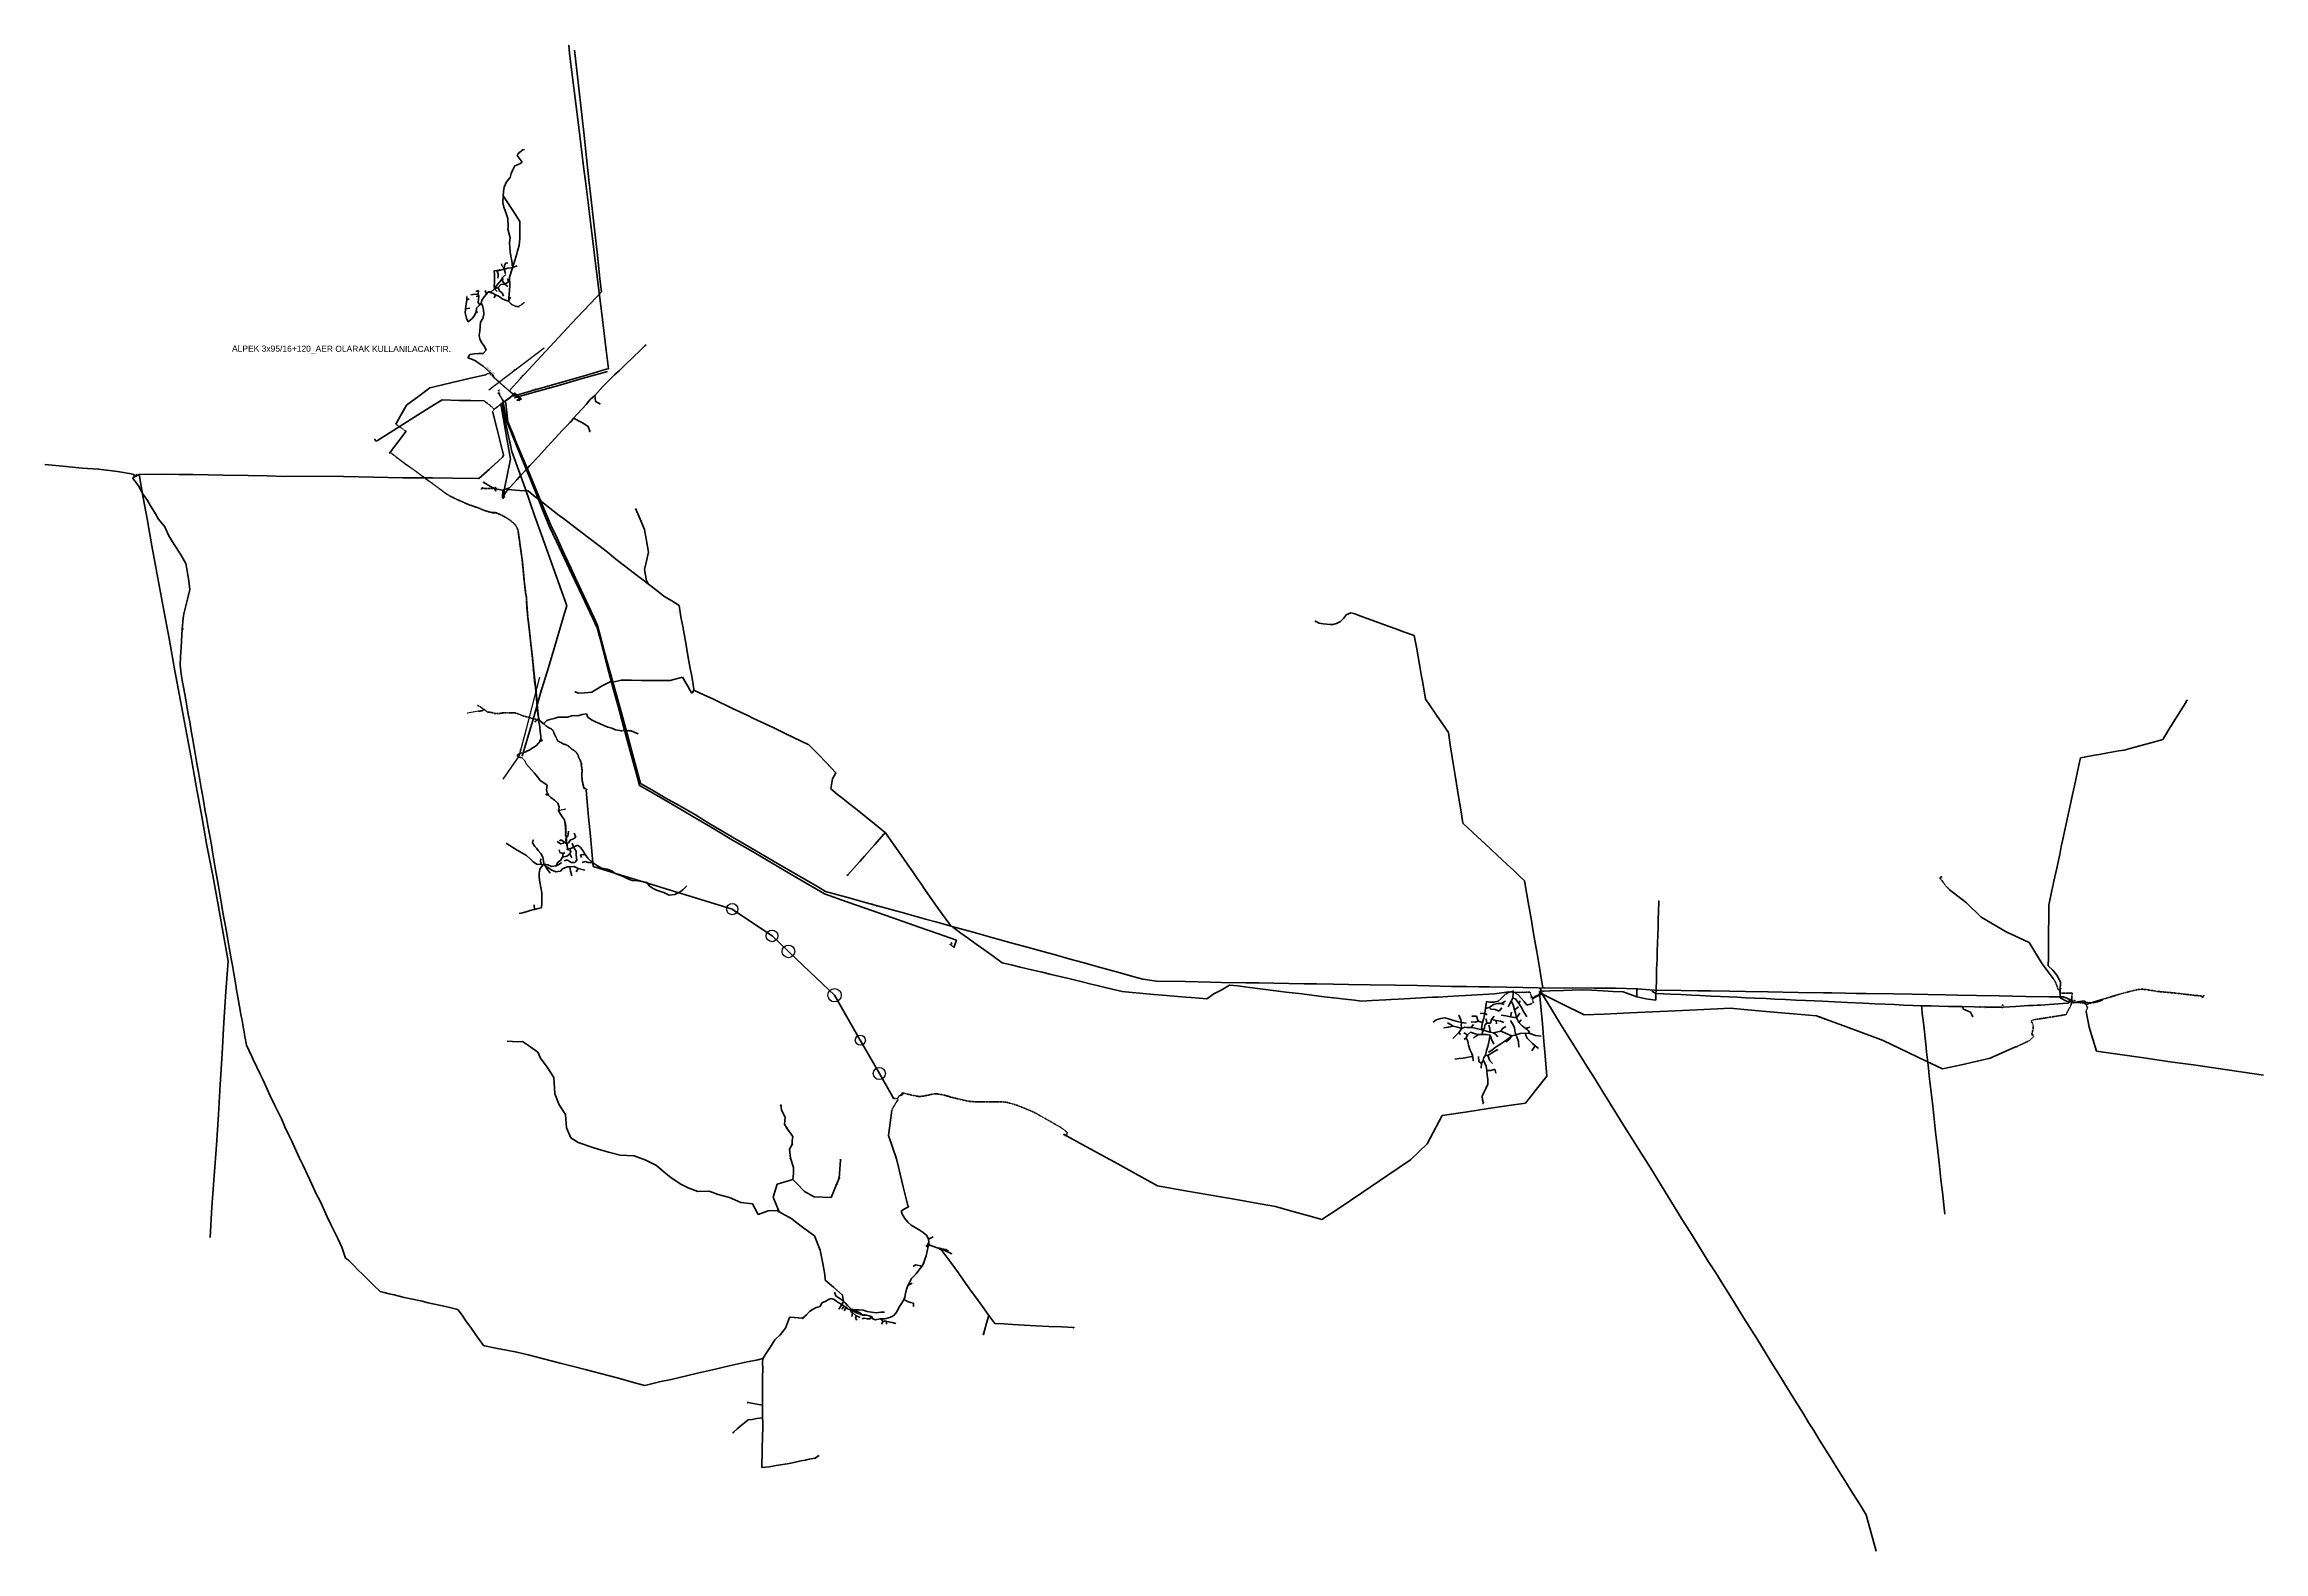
# Model space of a CAD drawing. Header units: millimetres. Extents: x 575398 to 593980, y 4181204 to 4193824.
import ezdxf
from ezdxf.enums import TextEntityAlignment as Align

# ---------------------------------------------------------------- set-up
doc = ezdxf.new("R2010")
doc.units = ezdxf.units.MM
for name, pattern in [('DASHDOT', [5, 2.5, -1.25, 0, -1.25]), ('DASHED', [3.75, 2.5, -1.25]), ('DASHEDXX', [5.05, 2, -1.175, 0.7, -1.175])]:
    doc.linetypes.add(name, pattern=pattern)
for name, color, linetype, lineweight in [('DIREK_AG_MEVCUT', 120, 'Continuous', 25), ('DIREK_AG_YENI', 108, 'Continuous', 25), ('DIREK_ENH_MEVCUT', 6, 'Continuous', 25), ('DIREK_ENH_YENI', 6, 'Continuous', 25), ('DIREK_OG_MEVCUT', 16, 'Continuous', 25), ('DIREK_OG_YENI', 10, 'Continuous', 25), ('HAT_ABH_HAVAI_MEVCUT', 250, 'Continuous', 80), ('HAT_ABH_YERALTI_YENI', 10, 'DASHDOT', 80), ('HAT_AG_HAVAI_BYSK', 3, 'Continuous', 50), ('HAT_AG_HAVAI_MEVCUT', 126, 'Continuous', 50), ('HAT_AG_HAVAI_YENI', 3, 'Continuous', 50), ('HAT_AG_YERALTI_MEVCUT', 126, 'DASHDOT', 50), ('HAT_AG_YERALTI_YENI', 3, 'DASHDOT', 50), ('HAT_ENH_HAVAI_BYSK', 6, 'Continuous', 70), ('HAT_ENH_HAVAI_YENI', 6, 'Continuous', 70), ('HAT_OG_HAVAI_BYSK', 1, 'Continuous', 70), ('HAT_OG_HAVAI_ILERDE', 1, 'DASHED', 70), ('HAT_OG_HAVAI_MEVCUT', 48, 'Continuous', 70), ('HAT_OG_HAVAI_YENI', 1, 'Continuous', 70), ('HAT_OG_YERALTI_ILERDE', 1, 'DASHEDXX', 70), ('HAT_OG_YERALTI_MEVCUT', 48, 'DASHDOT', 70), ('HAT_OG_YERALTI_YENI', 1, 'DASHDOT', 70), ('KULLANICI', 1, 'Continuous', 25), ('NODE_OG_YENI', 5, 'Continuous', 25), ('TRAFO_MEVCUT', 5, 'Continuous', 30), ('TRAFO_TADILAT_BYSK', 5, 'Continuous', 30), ('TRAFO_YENI', 5, 'Continuous', 30)]:
    doc.layers.add(name, color=color, linetype=linetype, lineweight=lineweight)
doc.layers.add('NIA_OG', color=6, linetype='Continuous')
doc.styles.add('Direk', font='B_CAD')
doc.styles.get("Standard").update_dxf_attribs({"font": 'Arial'})

# ---------------------------------------------------------------- blocks, each defined once
blk = doc.blocks.new('OG_NIA', base_point=(-43.6726, 128.9236))
at = {"layer": 'NIA_OG'}
for p, q in [((-43.672618, 132.403582), (-45.232618, 132.403582)), ((-43.672618, 125.443582), (-45.232618, 125.443582)), ((-43.672618, 125.443582), (-43.672618, 132.403582))]:
    blk.add_line(p, q, dxfattribs=at)
blk = doc.blocks.new('YENI_BINA_KARE')
blk.add_hatch(color=5).paths.add_polyline_path([(-2.25, -2.25), (2.25, -2.25), (2.25, 2.25), (-2.25, 2.25)])
at = {"layer": 'TRAFO_TADILAT_BYSK', "linetype": 'Continuous'}
for p, q in [((-2.25, -2.25), (-2.25, 2.25)), ((-2.25, 2.25), (2.25, 2.25)), ((0, 1.8), (0, 2.7)), ((2.25, 2.25), (2.25, -2.25)), ((2.25, -2.25), (-2.25, -2.25))]:
    blk.add_line(p, q, dxfattribs=at)
blk = doc.blocks.new('YENI_BETKOSK')
at = {"layer": 'TRAFO_YENI', "linetype": 'Continuous'}
for p, q in [((-3.4, 2), (0, 3.6)), ((-1.8, 2), (-3.4, 2)), ((-1.8, -2), (-1.8, 2)), ((0, 3.6), (3.4, 2)), ((3.4, 2), (1.8, 2)), ((1.8, 2), (1.8, -2)), ((1.8, -2), (-1.8, -2))]:
    blk.add_line(p, q, dxfattribs=at)
for points in [[(-3.4, 2), (-1.8, 2), (-1.8, 2.752941)], [(-1.8, 2.752941), (0, -2), (0, 3.6)], [(-1.8, -2), (-1.8, 2.752941), (0, -2)], [(0, -2), (0, 3.6), (1.8, -2)], [(0, 3.6), (1.8, -2), (1.8, 2.752941)], [(1.8, 2), (1.8, 2.752941), (3.4, 2)]]:
    blk.add_solid(points, dxfattribs=at)
blk = doc.blocks.new('YENI_DIREK')
h = blk.add_hatch(color=32)
h.paths.add_polyline_path([(-3, -1), (-3, -1), (-3, 0), (-2, 0), (-2, 0), (-3, 0), (-2, 1), (-2, 1)])
h.paths.add_polyline_path([(-3, 0), (-3, 0), (-3, 1), (-3, 1)])
h.paths.add_polyline_path([(-3, 0), (-3, 0), (-3, 1), (-3, 1)])
h.paths.add_polyline_path([(-3, 1), (-4, 1), (-4, 1), (-3, 1)])
h.paths.add_polyline_path([(-1, -1), (-1, -1), (-1, -2), (-2, -2), (-2, -3), (-2, -3), (-2, -3), (-2, -3), (-2, -3), (-2, -3), (-2, -3), (-1, -3), (-2, -3), (-2, -3), (-1, -3), (-1, -3), (-1, -3), (-1, -3), (-1, -3), (-1, -3), (-1, -3), (-1, -3), (-1, -2), (-1, -2)])
at = {"layer": 'TRAFO_YENI'}
for points in [[(2, -2), (2, -2), (2, -1), (2, -1), (2, -2), (2, -2), (2, -3), (2, -3), (2, -3), (2, -3), (3, -2), (2, -3)], [(2, -2), (2, -2), (2, -1), (2, -1), (2, -2), (2, -2), (2, -3), (2, -3), (2, -3), (2, -3), (2, -4), (2, -4), (2, -3), (2, -3), (2, -4), (2, -4), (2, -3), (2, -3), (3, -3), (3, -3), (3, -3), (3, -3), (3, -3), (3, -3), (3, -3), (3, -3), (3, -3), (3, -3), (3, -2), (2, -3), (3, -2), (2, -3)], [(3, -3), (3, -3), (3, -3), (3, -2), (2, -3), (3, -2), (2, -3), (2, -2), (2, -2), (2, -1), (2, -1), (2, -2), (2, -2), (2, -3), (2, -3), (2, -3), (2, -3), (2, -4), (2, -4), (2, -3), (2, -3), (2, -4), (2, -4), (2, -3), (2, -3), (3, -3), (3, -3), (3, -3), (3, -3), (3, -3), (3, -3), (3, -3)]]:
    blk.add_hatch(color=32, dxfattribs=at).paths.add_polyline_path(points)
at = {"layer": 'TRAFO_TADILAT_BYSK', "color": 32, "flags": 128}
for points in [[(-3, 1), (-3, 1), (-4, 1), (-4, 1), (-3, 1)], [(-2, 0), (-3, 0), (-2, 1), (-2, 1), (-3, -1), (-3, -1), (-3, 0), (-2, 0), (-2, 0)], [(-3, 0), (-3, 1), (-3, 1), (-3, 0), (-3, 0)], [(-3, 0), (-3, 1), (-3, 1), (-3, 0), (-3, 0)], [(-1, -1), (-1, -1), (-1, -2), (-2, -2), (-2, -3), (-2, -3), (-2, -3), (-2, -3), (-2, -3), (-2, -3), (-2, -3), (-1, -3), (-2, -3), (-2, -3), (-1, -3), (-1, -3), (-1, -3), (-1, -3), (-1, -3), (-1, -3), (-1, -3), (-1, -3), (-1, -2), (-1, -2), (-1, -1)]]:
    blk.add_lwpolyline(points, dxfattribs=at)
at = {"layer": 'TRAFO_YENI', "linetype": 'Continuous'}
for p, q in [((-2, -1), (0, 3)), ((2, -1), (0, 3)), ((-2, -1), (2, -1))]:
    blk.add_line(p, q, dxfattribs=at)
at = {"layer": 'TRAFO_YENI', "color": 32, "flags": 128}
blk.add_lwpolyline([(2, -1), (2, -1), (2, -2), (2, -2), (2, -3), (3, -2), (2, -3), (3, -2), (3, -3), (3, -3), (3, -3), (3, -3), (3, -3), (3, -3), (3, -3), (3, -3), (3, -3), (3, -3), (2, -3), (2, -3), (2, -4), (2, -4), (2, -3), (2, -3), (2, -4), (2, -4), (2, -3), (2, -3), (2, -3), (2, -3), (2, -2), (2, -2), (2, -1)], dxfattribs=at)
at = {"layer": 'TRAFO_YENI', "linetype": 'Continuous'}
for points in [[(-2, -1), (0, -1), (0, 3)], [(0, -1), (0, 3), (2, -1)]]:
    blk.add_solid(points, dxfattribs=at)
blk = doc.blocks.new('MEV_DIREK_OZEL')
h = blk.add_hatch(color=32)
h.paths.add_polyline_path([(-2, 1), (-2, 1), (-3, -1), (-3, -1), (-3, 0), (-2, 0), (-2, 0), (-3, 0)])
h.paths.add_polyline_path([(-3, 0), (-3, 0), (-3, 1), (-3, 1)])
h.paths.add_polyline_path([(-4, 0), (-3, 0), (-3, 1), (-3, 1)])
h.paths.add_polyline_path([(-4, 1), (-4, 1), (-4, 1), (-3, 1)])
h.paths.add_polyline_path([(-1, -2), (-2, -2), (-2, -3), (-2, -3), (-2, -3), (-2, -3), (-2, -3), (-2, -3), (-2, -3), (-1, -3), (-2, -3), (-2, -3), (-1, -3), (-1, -3), (-1, -3), (-1, -3), (-1, -3), (-1, -3), (-1, -3), (-1, -3), (-1, -2), (-1, -2), (-1, -1), (-1, -1)])
at = {"layer": 'TRAFO_MEVCUT'}
for points in [[(2, -2), (2, -2), (2, -1), (2, -1), (2, -2), (2, -2), (2, -3), (2, -3), (2, -3), (2, -3), (3, -2), (2, -3)], [(2, -2), (2, -2), (2, -1), (2, -1), (2, -2), (2, -2), (2, -3), (2, -3), (2, -3), (2, -3), (2, -4), (2, -4), (2, -3), (2, -3), (2, -4), (3, -4), (2, -3), (3, -3), (3, -3), (3, -3), (3, -3), (3, -3), (3, -3), (3, -3), (3, -3), (3, -3), (3, -3), (3, -3), (3, -2), (2, -3), (3, -2), (2, -3)], [(3, -3), (3, -3), (3, -3), (3, -2), (2, -3), (3, -2), (2, -3), (2, -2), (2, -2), (2, -1), (2, -1), (2, -2), (2, -2), (2, -3), (2, -3), (2, -3), (2, -3), (2, -4), (2, -4), (2, -3), (2, -3), (2, -4), (3, -4), (2, -3), (3, -3), (3, -3), (3, -3), (3, -3), (3, -3), (3, -3), (3, -3), (3, -3)]]:
    blk.add_hatch(color=32, dxfattribs=at).paths.add_polyline_path(points)
at = {"layer": 'TRAFO_MEVCUT', "linetype": 'Continuous'}
for p, q in [((-2, -1), (0, 3)), ((2, -1), (0, 3)), ((-2, -1), (2, -1))]:
    blk.add_line(p, q, dxfattribs=at)
at = {"layer": 'TRAFO_MEVCUT', "color": 32, "flags": 128}
blk.add_lwpolyline([(2, -1), (2, -1), (2, -2), (2, -2), (2, -3), (3, -2), (2, -3), (3, -2), (3, -3), (3, -3), (3, -3), (3, -3), (3, -3), (3, -3), (3, -3), (3, -3), (3, -3), (3, -3), (3, -3), (2, -3), (3, -4), (2, -4), (2, -3), (2, -3), (2, -4), (2, -4), (2, -3), (2, -3), (2, -3), (2, -3), (2, -2), (2, -2), (2, -1)], dxfattribs=at)
at = {"layer": 'TRAFO_MEVCUT', "linetype": 'Continuous'}
for centre, radius in [((0, 0), 0.804), ((0, 1), 0.12), ((0, 1), 0.12)]:
    blk.add_circle(centre, radius, dxfattribs=at)
at = {"layer": 'TRAFO_TADILAT_BYSK', "color": 32, "flags": 128}
for points in [[(-3, 0), (-3, 1), (-3, 1), (-4, 0), (-3, 0)], [(-4, 1), (-3, 1), (-4, 1), (-4, 1), (-4, 1)], [(-2, 0), (-3, 0), (-2, 1), (-2, 1), (-3, -1), (-3, -1), (-3, 0), (-2, 0), (-2, 0)], [(-3, 0), (-3, 1), (-3, 1), (-3, 0), (-3, 0)], [(-1, -1), (-1, -1), (-1, -2), (-2, -2), (-2, -3), (-2, -3), (-2, -3), (-2, -3), (-2, -3), (-2, -3), (-2, -3), (-1, -3), (-2, -3), (-2, -3), (-1, -3), (-1, -3), (-1, -3), (-1, -3), (-1, -3), (-1, -3), (-1, -3), (-1, -3), (-1, -2), (-1, -2), (-1, -1)]]:
    blk.add_lwpolyline(points, dxfattribs=at)
blk = doc.blocks.new('MEV_DIREK')
h = blk.add_hatch(color=32)
h.paths.add_polyline_path([(-2, 1), (-2, 1), (-3, -1), (-3, -1), (-3, 0), (-2, 0), (-2, 0), (-3, 0)])
h.paths.add_polyline_path([(-3, 0), (-3, 0), (-3, 1), (-3, 1)])
h.paths.add_polyline_path([(-4, 0), (-3, 0), (-3, 1), (-3, 1)])
h.paths.add_polyline_path([(-4, 1), (-4, 1), (-4, 1), (-3, 1)])
h.paths.add_polyline_path([(-2, -2), (-2, -2), (-3, -3), (-2, -3), (-2, -3), (-2, -3), (-2, -3), (-2, -3), (-2, -3), (-2, -3), (-2, -3), (-2, -3), (-1, -3), (-1, -3), (-1, -3), (-1, -3), (-1, -3), (-1, -3), (-1, -3), (-1, -3), (-1, -2), (-1, -2), (-1, -1), (-2, -1)])
at = {"layer": 'TRAFO_MEVCUT'}
for points in [[(2, -2), (2, -2), (2, -1), (2, -1), (2, -2), (2, -2), (2, -3), (2, -3), (2, -3), (2, -3), (3, -2), (2, -3)], [(2, -2), (2, -2), (2, -1), (2, -1), (2, -2), (2, -2), (2, -3), (2, -3), (2, -3), (2, -3), (2, -4), (2, -4), (2, -3), (2, -3), (2, -4), (2, -4), (2, -3), (2, -3), (3, -3), (3, -3), (3, -3), (3, -3), (3, -3), (3, -3), (3, -3), (3, -3), (3, -3), (3, -3), (3, -2), (2, -3), (3, -2), (2, -3)], [(3, -3), (3, -3), (3, -3), (3, -2), (2, -3), (3, -2), (2, -3), (2, -2), (2, -2), (2, -1), (2, -1), (2, -2), (2, -2), (2, -3), (2, -3), (2, -3), (2, -3), (2, -4), (2, -4), (2, -3), (2, -3), (2, -4), (2, -4), (2, -3), (2, -3), (3, -3), (3, -3), (3, -3), (3, -3), (3, -3), (3, -3), (3, -3)]]:
    blk.add_hatch(color=32, dxfattribs=at).paths.add_polyline_path(points)
at = {"layer": 'TRAFO_MEVCUT', "linetype": 'Continuous'}
for p, q in [((-2, -1), (0, 3)), ((2, -1), (0, 3)), ((-2, -1), (2, -1))]:
    blk.add_line(p, q, dxfattribs=at)
at = {"layer": 'TRAFO_MEVCUT', "color": 32, "flags": 128}
blk.add_lwpolyline([(2, -1), (2, -1), (2, -2), (2, -2), (2, -3), (3, -2), (2, -3), (3, -2), (3, -3), (3, -3), (3, -3), (3, -3), (3, -3), (3, -3), (3, -3), (3, -3), (3, -3), (3, -3), (2, -3), (2, -3), (2, -4), (2, -4), (2, -3), (2, -3), (2, -4), (2, -4), (2, -3), (2, -3), (2, -3), (2, -3), (2, -2), (2, -2), (2, -1)], dxfattribs=at)
at = {"layer": 'TRAFO_TADILAT_BYSK', "color": 32, "flags": 128}
for points in [[(-3, 0), (-3, 1), (-3, 1), (-4, 0), (-3, 0)], [(-4, 1), (-3, 1), (-4, 1), (-4, 1), (-4, 1)], [(-2, 0), (-3, 0), (-2, 1), (-2, 1), (-3, -1), (-3, -1), (-3, 0), (-2, 0), (-2, 0)], [(-3, 0), (-3, 1), (-3, 1), (-3, 0), (-3, 0)], [(-1, -1), (-2, -1), (-2, -2), (-2, -2), (-3, -3), (-2, -3), (-2, -3), (-2, -3), (-2, -3), (-2, -3), (-2, -3), (-2, -3), (-2, -3), (-2, -3), (-1, -3), (-1, -3), (-1, -3), (-1, -3), (-1, -3), (-1, -3), (-1, -3), (-1, -3), (-1, -2), (-1, -2), (-1, -1)]]:
    blk.add_lwpolyline(points, dxfattribs=at)
blk = doc.blocks.new('MEV_INDMERK_KARE')
at = {"layer": 'TRAFO_MEVCUT', "linetype": 'Continuous'}
for p, q in [((-5.268651, -2.925), (-5.268651, 2.925)), ((-5.268651, 2.925), (5.268651, 2.925)), ((0, 2.535), (0, 3.315)), ((5.268651, 2.925), (5.268651, -2.925)), ((5.268651, -2.925), (-5.268651, -2.925))]:
    blk.add_line(p, q, dxfattribs=at)
blk = doc.blocks.new('MEV_INDMERK')
at = {"layer": 'TRAFO_MEVCUT', "linetype": 'Continuous'}
for p, q in [((-4.4, 2.4), (0, 4.6)), ((-2.8, 2.4), (-4.4, 2.4)), ((-2.8, -2.4), (-2.8, 2.4)), ((0, 4.6), (4.4, 2.4)), ((4.4, 2.4), (2.8, 2.4)), ((2.8, -2.4), (2.8, 2.4)), ((-2.8, -2.4), (2.8, -2.4))]:
    blk.add_line(p, q, dxfattribs=at)
at = {"layer": 'TRAFO_MEVCUT', "linetype": 'Continuous', "width": 0.6}
blk.add_text('İND.', height=2, rotation=90, dxfattribs=at).set_placement((5.417363, -0.010583), align=Align.CENTER)
blk = doc.blocks.new('MEV_OZELBINA_KARE')
at = {"layer": 'TRAFO_MEVCUT', "linetype": 'Continuous'}
for p, q in [((-2.25, 2.25), (2.25, 2.25)), ((-2.25, -2.25), (-2.25, 2.25)), ((0, 1.8), (0, 2.7)), ((2.25, 2.25), (2.25, -2.25)), ((2.25, -2.25), (-2.25, -2.25))]:
    blk.add_line(p, q, dxfattribs=at)
for centre, radius in [((0, -0.215091), 1.049264), ((-0.592312, 1.488957), 0.15614), ((0.592312, 1.488957), 0.15614)]:
    blk.add_circle(centre, radius, dxfattribs=at)
blk = doc.blocks.new('MEV_KULE_OZEL')
at = {"layer": 'TRAFO_MEVCUT', "linetype": 'Continuous'}
for p, q in [((0, 4.726056), (-2.7455, 3.111056)), ((-1.4535, 3.111056), (-2.7455, 3.111056)), ((-1.4535, -3.111056), (-1.4535, 3.111056)), ((0, 4.726056), (2.7455, 3.111056)), ((1.4535, 3.111056), (1.4535, -3.111056)), ((1.4535, 3.111056), (2.7455, 3.111056)), ((-1.4535, -3.111056), (1.4535, -3.111056))]:
    blk.add_line(p, q, dxfattribs=at)
for centre, radius in [((0, 0), 1.049264), ((-0.592312, 1.704048), 0.15614), ((0.592312, 1.704048), 0.15614)]:
    blk.add_circle(centre, radius, dxfattribs=at)
blk = doc.blocks.new('MEV_BINA_KARE')
at = {"layer": 'TRAFO_MEVCUT', "linetype": 'Continuous'}
for p, q in [((-2.25, -2.25), (-2.25, 2.25)), ((-2.25, 2.25), (2.25, 2.25)), ((0, 1.8), (0, 2.7)), ((2.25, 2.25), (2.25, -2.25)), ((2.25, -2.25), (-2.25, -2.25))]:
    blk.add_line(p, q, dxfattribs=at)
blk = doc.blocks.new('MEV_DAPT')
at = {"layer": 'TRAFO_MEVCUT', "linetype": 'Continuous'}
for p, q in [((-3.4, 2), (0, 3.6)), ((-1.8, 2), (-3.4, 2)), ((-1.8, -2), (-1.8, 2)), ((0, 3.6), (3.4, 2)), ((3.4, 2), (1.8, 2)), ((1.8, 2), (1.8, -2)), ((1.8, -2), (-1.8, -2))]:
    blk.add_line(p, q, dxfattribs=at)
blk = doc.blocks.new('MEV_KULECIK')
at = {"layer": 'TRAFO_MEVCUT', "linetype": 'Continuous'}
for p, q in [((0, 4.72518), (-2.769933, 3.095808)), ((-1.466435, 3.095808), (-2.769933, 3.095808)), ((-1.466435, -3.095808), (-1.466435, 3.095808)), ((0, 4.72518), (2.769933, 3.095808)), ((1.466435, 3.095808), (2.769933, 3.095808)), ((1.466435, 1.466435), (1.466435, 3.095808)), ((3.747557, 0.162937), (1.466435, 1.466435)), ((1.466435, 1.466435), (1.466435, -3.095808)), ((2.444059, 0.162937), (3.747557, 0.162937)), ((2.444059, -3.095808), (2.444059, 0.162937)), ((-1.466435, -3.095808), (2.444059, -3.095808))]:
    blk.add_line(p, q, dxfattribs=at)
blk = doc.blocks.new('MEV_BETKOSK')
at = {"layer": 'TRAFO_MEVCUT', "linetype": 'Continuous'}
for p, q in [((-3.4, 2), (0, 3.6)), ((-1.8, 2), (-3.4, 2)), ((-1.8, -2), (-1.8, 2)), ((0, 3.6), (3.4, 2)), ((3.4, 2), (1.8, 2)), ((1.8, 2), (1.8, -2)), ((1.8, -2), (-1.8, -2))]:
    blk.add_line(p, q, dxfattribs=at)

msp = doc.modelspace()

# ---------------------------------------------------------------- linework, layer by layer
at = {"layer": 'HAT_ABH_HAVAI_MEVCUT'}
for p, q in [((576190.12, 4190223.3), (576158.19, 4190206.116)), ((576385.23, 4190224.06), (576190.12, 4190223.3)), ((576385.23, 4190224.06), (576520.08, 4190223.29)), ((576642.84, 4190221.75), (576520.08, 4190223.29)), ((576642.84, 4190221.75), (576893.66, 4190216.96)), ((577104.7, 4190213.43), (576893.66, 4190216.96)), ((577104.7, 4190213.43), (577263.84, 4190211.19)), ((577263.84, 4190211.19), (577404.72, 4190205.53)), ((577648.36, 4190208.85), (577404.72, 4190205.53)), ((577648.36, 4190208.85), (577904.01, 4190204.46)), ((578153.82, 4190201.62), (577904.01, 4190204.46)), ((578400.52, 4190195.01), (578153.82, 4190201.62)), ((578400.52, 4190195.01), (578647.75, 4190193.64)), ((578816.07, 4190190.52), (578647.75, 4190193.64)), ((579035.85, 4190189.75), (578816.07, 4190190.52)), ((579035.85, 4190189.75), (579125.9, 4190268.14)), ((579237.13, 4190370.13), (579125.9, 4190268.14))]:
    msp.add_line(p, q, dxfattribs=at)
at = {"layer": 'HAT_ABH_YERALTI_YENI', "flags": 128}
for points in [[(579372.574, 4190845.094), (579384.551988, 4190856.313079), (579334.580889, 4190897.812192), (579238.944422, 4190825.968037), (579164.74357, 4190770.750348), (579151.202483, 4190752.896231), (579153.207, 4190743.093)], [(579203.105, 4190904.613), (579217.065972, 4190876.764178), (579219.823873, 4190871.800861), (579222.999465, 4190866.751345), (579235.551364, 4190846.896834), (579244.671013, 4190831.286099), (579283.298472, 4190860.615743), (579334.447695, 4190899.210736), (579369.870572, 4190869.801334), (579386.053728, 4190856.282072), (579372.574, 4190845.094)], [(578286.987, 4190400.942), (578290.19313, 4190402.442302), (578296.053697, 4190407.570298), (578353.583271, 4190361.247306), (578414.72146, 4190316.197317), (578496.192964, 4190258.717218), (578579.2647, 4190196.8563), (578632.925863, 4190158.109362), (578700.77829, 4190108.252373), (578717.604443, 4190095.669337), (578738.454411, 4190079.524258), (578765.654253, 4190060.503389), (578793.424722, 4190042.623773), (578860.505119, 4190010.311185), (578897.215396, 4189995.474907), (578927.648786, 4189980.44842), (578950.599669, 4189970.972569), (579018.123753, 4189947.767109), (579048.210869, 4189937.156344), (579081.839766, 4189921.825523), (579131.046753, 4189907.483788), (579150.086643, 4189903.032905), (579178.522842, 4189903.032905), (579222.44987, 4189885.407673), (579267.244579, 4189859.971481), (579287.584045, 4189847.834586), (579322.812045, 4189819.584656), (579341.707294, 4189800.689408), (579358.133254, 4189773.922198), (579365.674072, 4189748.035809), (579374.148921, 4189687.205608), (579383.371801, 4189620.804946), (579399.4203, 4189506.587815), (579410.614856, 4189393.386958), (579416.849319, 4189322.499867), (579424.760961, 4189260.468426), (579428.343549, 4189227.634492), (579434.430228, 4189197.010893), (579438.222773, 4189123.058859), (579445.024584, 4189037.881619), (579458.621386, 4188928.624479), (579472.500323, 4188797.060795), (579483.383248, 4188705.615374), (579492.772151, 4188613.924631), (579500.693019, 4188542.515072), (579506.874801, 4188481.220507), (579513.791381, 4188427.353956), (579519.727191, 4188357.906585), (579524.169758, 4188297.607342), (579530.101931, 4188233.099029), (579536.525917, 4188188.128528), (579542.213156, 4188169.335909), (579556.275526, 4188155.27354), (579579.269417, 4188137.220397), (579596.509791, 4188119.980023), (579613.104623, 4188107.311304), (579648.103022, 4188090.192522), (579656.866824, 4188078.569705), (579664.919856, 4188062.808154), (579670.768409, 4188044.585127), (579681.573163, 4188025.451708), (579688.773257, 4188007.344897), (579694.171257, 4187995.314815), (579698.673238, 4187990.812834), (579708.915244, 4187986.198304), (579719.352187, 4187981.034629), (579730.607139, 4187974.394207), (579744.000532, 4187966.62829), (579767.384868, 4187959.324755), (579783.479449, 4187951.558838), (579804.951686, 4187934.124663), (579815.700165, 4187923.376184), (579836.240452, 4187910.826912), (579852.320721, 4187896.096883), (579865.263916, 4187877.863861), (579872.346788, 4187855.932614), (579887.197292, 4187826.346876), (579894.059323, 4187807.229012), (579896.309545, 4187777.866362), (579902.383856, 4187741.63279), (579898.922058, 4187720.367459), (579898.922058, 4187694.549171), (579902.055329, 4187658.867923), (579910.734551, 4187622.222317), (579915.556342, 4187596.506102), (579926.16428, 4187594.898839), (579937.415124, 4187587.505427), (579940.951104, 4187580.433468), (579933.398, 4187579.159)], [(587918.034, 4185881.929), (587922.991006, 4185873.63569), (587867.633198, 4185846.016056), (587863.42, 4185835.933)], [(587958.431, 4185861.591), (587944.077747, 4185877.042324), (587870.596395, 4185838.670804), (587863.42, 4185835.933)], [(591902.063, 4185430.805), (591908.611113, 4185428.736761), (591938.409359, 4185444.896009), (591990.296853, 4185468.023006), (592020.208292, 4185483.271409), (592044.224789, 4185504.322906), (592052.971538, 4185517.368904), (592046.986906, 4185533.402716), (592037.466292, 4185533.653259), (592048.991246, 4185573.489511), (592052.498841, 4185606.310575), (592035.295831, 4185648.096532), (592047.405551, 4185655.802717), (592293.453038, 4185694.333643), (592325.378662, 4185699.838061), (592369.342829, 4185783.094638), (592369.83382, 4185802.523844), (592381.192, 4185807.343)], [(582572.203, 4185024.28), (582558.530615, 4185024.507761), (582538.196582, 4184995.875984), (582516.038869, 4184998.155584), (582510.782, 4184993.943)]]:
    msp.add_lwpolyline(points, dxfattribs=at)
at = {"layer": 'HAT_AG_HAVAI_BYSK'}
for p, q in [((579012.16, 4191712.98), (579034.87, 4191715.43)), ((579034.87, 4191715.43), (579031.48, 4191730.36)), ((579758.07, 4187296.1), (579752.679, 4187332.051)), ((579715.03, 4187058), (579742.04, 4187050.31)), ((579742.04, 4187050.31), (579755.98, 4187057)), ((579807.423, 4187091.459), (579829.19, 4187102.44)), ((582733.348, 4183595.817), (582692.02, 4183605.69)), ((582604.54, 4183309.31), (582597.256, 4183316.357)), ((582093.62, 4183218.71), (582111.698, 4183250.339)), ((582163.44, 4183203.47), (582147.19, 4183218)), ((582322.32, 4183172.81), (582333.439, 4183153.412)), ((582408.88, 4183148.28), (582394.007, 4183152.323))]:
    msp.add_line(p, q, dxfattribs=at)
at = {"layer": 'HAT_AG_HAVAI_MEVCUT'}
for p, q in [((579337.63, 4192805.84), (579317.79, 4192767.24)), ((579377.72, 4192822.54), (579337.63, 4192805.84)), ((579357.98, 4192893.1), (579363.95, 4192911.67)), ((579398.69, 4192839.07), (579357.98, 4192893.1)), ((579403.48, 4192941.5), (579363.95, 4192911.67)), ((579398.69, 4192839.07), (579377.72, 4192822.54)), ((579403.48, 4192941.5), (579416.96, 4192944.45)), ((579249.06, 4192627.7), (579241.55, 4192591.8)), ((579249.06, 4192627.7), (579268.42, 4192672.36)), ((579297.39, 4192710.74), (579268.42, 4192672.36)), ((579305.18, 4192742.33), (579297.39, 4192710.74)), ((579305.18, 4192742.33), (579317.79, 4192767.24)), ((579236.99, 4192500.96), (579239.38, 4192551.79)), ((579245, 4192460.06), (579236.99, 4192500.96)), ((579241.55, 4192591.8), (579239.38, 4192551.79)), ((579245, 4192460.06), (579261.68, 4192417.65)), ((579278.55, 4192365.41), (579261.68, 4192417.65)), ((579278.55, 4192365.41), (579281.78, 4192295.45)), ((579279.83, 4192276.01), (579281.78, 4192295.45)), ((579279.83, 4192276.01), (579288.09, 4192244.83)), ((579288.09, 4192244.83), (579297.63, 4192202.98)), ((579291.88, 4192162), (579297.63, 4192202.98)), ((579291.88, 4192162), (579293.94, 4192122.08)), ((579299.33, 4192086.32), (579293.94, 4192122.08)), ((579304.78, 4192051.46), (579299.33, 4192086.32)), ((579304.78, 4192051.46), (579311.48, 4192012.79)), ((579187.67, 4191929.38), (579164.63, 4191927.87)), ((579166.73, 4191898.46), (579164.63, 4191927.87)), ((579166.73, 4191898.46), (579166.33, 4191878.25)), ((579166.37, 4191855.55), (579166.33, 4191878.25)), ((579187.67, 4191929.38), (579207.27, 4191931.49)), ((579187.67, 4191929.38), (579198.77, 4191901.76)), ((579197.18, 4191883.44), (579195.03, 4191866.24)), ((579197.18, 4191883.44), (579198.77, 4191901.76)), ((579248.14, 4191941.88), (579207.27, 4191931.49)), ((579211.81, 4191940.64), (579207.27, 4191931.49)), ((579226.49, 4191851.47), (579234.45, 4191873.04)), ((579234.06, 4191840.69), (579236.68, 4191862.82)), ((579262.75, 4191898.21), (579234.45, 4191873.04)), ((579248.14, 4191941.88), (579251.83, 4191973.7)), ((579277.66, 4191950.54), (579248.14, 4191941.88)), ((579248.14, 4191941.88), (579259.48, 4191906.9)), ((579261, 4191994.69), (579251.83, 4191973.7)), ((579278.28, 4191993.07), (579261, 4191994.69)), ((579277.66, 4191950.54), (579308.14, 4191954.06)), ((579277.76, 4191860.01), (579282.11, 4191833.48)), ((579326.95, 4191959.78), (579308.14, 4191954.06)), ((579316.13, 4191987.06), (579311.48, 4192012.79)), ((579316.13, 4191987.06), (579315.87, 4191968.59)), ((579326.95, 4191959.78), (579316.13, 4191987.06)), ((579355.29, 4191969.35), (579326.95, 4191959.78)), ((578930.67, 4191647.88), (578934.72, 4191684)), ((578934.72, 4191684), (578936.57, 4191712.48)), ((578934.72, 4191684), (578954.17, 4191692.71)), ((578969.22, 4191727.33), (579003.45, 4191731.95)), ((579003.45, 4191731.95), (579031.48, 4191730.36)), ((579033.08, 4191762.21), (579010.49, 4191754.13)), ((579033.08, 4191762.21), (579031.48, 4191730.36)), ((579166.39, 4191778.58), (579132.878, 4191747.428)), ((579166.26, 4191823.4), (579163.76, 4191801.74)), ((579166.39, 4191778.58), (579163.76, 4191801.74)), ((579166.26, 4191823.4), (579166.37, 4191855.55)), ((579166.39, 4191778.58), (579185.85, 4191807.91)), ((579166.39, 4191778.58), (579197.41, 4191789.67)), ((579166.39, 4191778.58), (579188.6, 4191755.8)), ((579185.85, 4191807.91), (579226.49, 4191851.47)), ((579197.41, 4191789.67), (579219.19, 4191814.03)), ((579209.5, 4191758.47), (579197.41, 4191789.67)), ((579209.5, 4191758.47), (579229.67, 4191743.46)), ((579253.45, 4191815.33), (579219.19, 4191814.03)), ((579242.4, 4191715.86), (579229.67, 4191743.46)), ((579253.45, 4191815.33), (579234.06, 4191840.69)), ((579253.45, 4191815.33), (579282.11, 4191833.48)), ((579253.45, 4191815.33), (579278.07, 4191796.31)), ((578922.74, 4191608.79), (578921.08, 4191575.7)), ((578932.31, 4191531.1), (578921.08, 4191575.7)), ((578930.67, 4191647.88), (578922.74, 4191608.79)), ((578961.27, 4191614), (578922.74, 4191608.79)), ((578947.21, 4191499.53), (578932.31, 4191531.1)), ((578947.21, 4191499.53), (578980.46, 4191528.56)), ((578995.99, 4191548.13), (578980.46, 4191528.56)), ((579012.28, 4191585.97), (578995.99, 4191548.13)), ((579012.28, 4191585.97), (579016.23, 4191615.89)), ((579012.28, 4191585.97), (579026.4, 4191581.99)), ((579016.23, 4191615.89), (579033.17, 4191633.12)), ((579760.54, 4187262.83), (579758.07, 4187296.1)), ((579760.54, 4187262.83), (579764.3, 4187227.27)), ((579764.3, 4187227.27), (579760.94, 4187205.04)), ((579780.48, 4187191.58), (579787.59, 4187237.43)), ((579846.6, 4187185.99), (579833.96, 4187219.85)), ((579295.66, 4187115.63), (579265, 4187134.93)), ((579320.92, 4187100.1), (579295.66, 4187115.63)), ((579320.92, 4187100.1), (579355.9, 4187077.7)), ((579355.9, 4187077.7), (579396.85, 4187053.48)), ((579396.85, 4187053.48), (579434.69, 4187033.66)), ((579465.03, 4187005.44), (579434.69, 4187033.66)), ((579490.7, 4187164.47), (579485.07, 4187137.73)), ((579504.34, 4187107.48), (579485.07, 4187137.73)), ((579719.36, 4187129.38), (579692.27, 4187149.78)), ((579715.03, 4187058), (579709.63, 4187078.43)), ((579726.33, 4187163.02), (579710.45, 4187155.52)), ((579747.35, 4187135.07), (579719.36, 4187129.38)), ((579726.33, 4187163.02), (579745.14, 4187150.45)), ((579775.25, 4187125.93), (579745.14, 4187150.45)), ((579747.35, 4187135.07), (579745.14, 4187150.45)), ((579767.37, 4187188.87), (579760.94, 4187205.04)), ((579765.17, 4187160.69), (579767.37, 4187188.87)), ((579775.25, 4187125.93), (579765.17, 4187160.69)), ((579780.48, 4187191.58), (579767.37, 4187188.87)), ((579775.25, 4187125.93), (579786.77, 4187139.63)), ((579775.25, 4187125.93), (579777.54, 4187084.24)), ((579801.85, 4187162.64), (579786.77, 4187139.63)), ((579821.85, 4187170.32), (579801.85, 4187162.64)), ((579829.19, 4187102.44), (579818.07, 4187134.44)), ((579821.85, 4187170.32), (579846.6, 4187185.99)), ((579829.19, 4187102.44), (579855.05, 4187115.87)), ((579829.19, 4187102.44), (579851.14, 4187068.08)), ((579849.86, 4187035.15), (579851.14, 4187068.08)), ((579849.86, 4187035.15), (579855.92, 4186993.02)), ((579855.05, 4187115.87), (579866.39, 4187116.84)), ((579886.45, 4187098.93), (579866.39, 4187116.84)), ((579886.45, 4187098.93), (579906.99, 4187073.68)), ((579926.17, 4187041.62), (579886.62, 4187037.34)), ((579886.62, 4187037.34), (579894.25, 4187016.8)), ((579926.17, 4187041.62), (579906.99, 4187073.68)), ((579926.17, 4187041.62), (579948.67, 4187010.33)), ((579465.03, 4187005.44), (579491.07, 4186979.53)), ((579520.44, 4186958.9), (579491.07, 4186979.53)), ((579520.44, 4186958.9), (579556.373393, 4186957.706521)), ((579540.01, 4186885.33), (579545.98, 4186917.15)), ((579541.03, 4186849.93), (579540.01, 4186885.33)), ((579541.03, 4186849.93), (579545.22, 4186807.81)), ((579554.08, 4187005.55), (579551.87, 4186984.82)), ((579556.373393, 4186957.706521), (579551.87, 4186984.82)), ((579606.8, 4186918.27), (579594.505939, 4186942.47201)), ((579614.04, 4186932.21), (579594.505939, 4186942.47201)), ((579606.8, 4186918.27), (579632.85, 4186884.54)), ((579641.56, 4186911.52), (579614.04, 4186932.21)), ((579641.56, 4186911.52), (579679.39, 4186895.81)), ((579679.39, 4186895.81), (579718.74, 4186901.29)), ((579735.57, 4186920.63), (579718.74, 4186901.29)), ((579735.57, 4186920.63), (579774.12, 4186937.1)), ((579774.78, 4186996.75), (579751.22, 4186987)), ((579797.79, 4186938.02), (579774.12, 4186937.1)), ((579774.78, 4186996.75), (579807.56, 4186973.78)), ((579834.37, 4186939.77), (579797.79, 4186938.02)), ((579797.79, 4186938.02), (579803.54, 4186899.84)), ((579814.64, 4186863.29), (579803.54, 4186899.84)), ((579807.56, 4186973.78), (579838.57, 4186974.24)), ((579867.68, 4186924.79), (579834.37, 4186939.77)), ((579855.92, 4186993.02), (579838.57, 4186974.24)), ((579851.31, 4186895.97), (579867.68, 4186924.79)), ((579867.68, 4186924.79), (579923, 4186908.69)), ((579899.81, 4186972.47), (579930.01, 4186981.19)), ((579951.64, 4186974.31), (579930.01, 4186981.19)), ((579987.76, 4186972.73), (579948.67, 4187010.33)), ((579987.76, 4186972.73), (579951.64, 4186974.31)), ((579987.76, 4186972.73), (580027.96, 4186946.26)), ((580027.96, 4186946.26), (580062.7, 4186926.91)), ((580109.12, 4186916.75), (580062.7, 4186926.91)), ((580109.12, 4186916.75), (580148.85, 4186904.56)), ((580178.59, 4186881.99), (580148.85, 4186904.56)), ((580178.59, 4186881.99), (580215.46, 4186867.12)), ((580250.97, 4186854.07), (580215.46, 4186867.12)), ((580284.42, 4186835.87), (580250.97, 4186854.07)), ((579545.22, 4186807.81), (579553.59, 4186764.41)), ((579561.87, 4186720), (579553.59, 4186764.41)), ((579562.19, 4186674.88), (579561.87, 4186720)), ((579562.19, 4186674.88), (579561.95, 4186635.03)), ((580284.42, 4186835.87), (580320.83, 4186823.89)), ((580367.36, 4186821.21), (580320.83, 4186823.89)), ((580406.53, 4186815.41), (580367.36, 4186821.21)), ((580406.53, 4186815.41), (580445.4, 4186806.94)), ((580461.4, 4186777.25), (580445.4, 4186806.94)), ((580461.4, 4186777.25), (580495.58, 4186756.38)), ((580523.28, 4186742.1), (580495.58, 4186756.38)), ((580557.1, 4186731.04), (580523.28, 4186742.1)), ((580557.1, 4186731.04), (580585.02, 4186723.14)), ((580628.6, 4186701.58), (580585.02, 4186723.14)), ((580678.26, 4186704.65), (580628.6, 4186701.58)), ((580678.26, 4186704.65), (580713.19, 4186721.59)), ((580713.19, 4186721.59), (580745.11, 4186744.27)), ((580777.37, 4186777.92), (580745.11, 4186744.27)), ((579400.22, 4186552.87), (579372.17, 4186546.04)), ((579433.01, 4186561.84), (579400.22, 4186552.87)), ((579433.01, 4186561.84), (579472.68, 4186573.34)), ((579503.09, 4186580.88), (579472.68, 4186573.34)), ((579503.09, 4186580.88), (579500.19, 4186620.57)), ((579503.09, 4186580.88), (579533.33, 4186589.34)), ((579533.33, 4186589.34), (579561.64, 4186595.48)), ((579561.95, 4186635.03), (579561.64, 4186595.48)), ((587463.97, 4185751.62), (587495.22, 4185758.99)), ((587495.22, 4185758.99), (587532.47, 4185785.66)), ((587495.22, 4185758.99), (587510.88, 4185744.95)), ((587546.62, 4185743.36), (587510.88, 4185744.95)), ((587566.78, 4185793.98), (587532.47, 4185785.66)), ((587546.62, 4185743.36), (587580.65, 4185728.68)), ((587566.78, 4185793.98), (587596.61, 4185792.72)), ((587580.65, 4185728.68), (587600.81, 4185757.42)), ((587633.47, 4185812.72), (587596.61, 4185792.72)), ((587596.61, 4185792.72), (587621.34, 4185785.95)), ((587654.5, 4185765.44), (587667.24, 4185788.01)), ((587680.61, 4185813.38), (587667.24, 4185788.01)), ((587692.72, 4185838.83), (587680.61, 4185813.38)), ((587695.6, 4185781.14), (587680.61, 4185813.38)), ((587692.72, 4185838.83), (587695.94, 4185880.57)), ((587717.39, 4185831.47), (587692.72, 4185838.83)), ((587695.6, 4185781.14), (587706.94, 4185740.5)), ((587697.92, 4185902.62), (587695.94, 4185880.57)), ((587706.94, 4185740.5), (587740.11, 4185764.76)), ((587715.54, 4185711.06), (587706.94, 4185740.5)), ((587717.39, 4185831.47), (587742.85, 4185793.75)), ((587755.52, 4185816.71), (587742.85, 4185793.75)), ((587742.85, 4185793.75), (587765.45, 4185759.28)), ((587765.45, 4185759.28), (587783.65, 4185725.77)), ((587026.05, 4185637.37), (587053.05, 4185655.86)), ((587053.05, 4185655.86), (587089.55, 4185666.59)), ((587089.55, 4185666.59), (587125.56, 4185672.51)), ((587153.74, 4185595.05), (587114.87, 4185589.16)), ((587162.72, 4185663.08), (587125.56, 4185672.51)), ((587171.13, 4185617.95), (587147.27, 4185630.49)), ((587153.74, 4185595.05), (587195.1, 4185604.03)), ((587162.72, 4185663.08), (587188.19, 4185654.72)), ((587171.13, 4185617.95), (587195.1, 4185604.03)), ((587188.19, 4185654.72), (587227.78, 4185642.88)), ((587195.1, 4185604.03), (587231.28, 4185595.29)), ((587215.83, 4185525.51), (587241.82, 4185551.38)), ((587227.78, 4185642.88), (587264.17, 4185635.2)), ((587265.72, 4185583.02), (587231.28, 4185595.29)), ((587265.72, 4185583.02), (587241.82, 4185551.38)), ((587255.58, 4185533.4), (587241.82, 4185551.38)), ((587242.73, 4185694.56), (587257.31, 4185657.62)), ((587264.17, 4185635.2), (587257.31, 4185657.62)), ((587262.42, 4185608.05), (587264.17, 4185635.2)), ((587265.72, 4185583.02), (587262.42, 4185608.05)), ((587264.17, 4185635.2), (587302.27, 4185628.34)), ((587265.72, 4185583.02), (587291.32, 4185594.18)), ((587283.55, 4185546.48), (587313.61, 4185529.53)), ((587306.75, 4185592.82), (587291.32, 4185594.18)), ((587306.75, 4185592.82), (587345.9, 4185592.54)), ((587339.37, 4185554.16), (587313.61, 4185529.53)), ((587378.77, 4185537.96), (587339.37, 4185554.16)), ((587345.05, 4185638.77), (587377.11, 4185635.48)), ((587364.2, 4185617.59), (587345.9, 4185592.54)), ((587345.9, 4185592.54), (587378.98, 4185586.31)), ((587388.18, 4185686.37), (587349.2, 4185685.77)), ((587404.73, 4185645.16), (587377.11, 4185635.48)), ((587411.59, 4185576.89), (587378.98, 4185586.31)), ((587404.73, 4185645.16), (587388.18, 4185686.37)), ((587439.77, 4185632.63), (587404.73, 4185645.16)), ((587411.59, 4185576.89), (587446.01, 4185568.89)), ((587458.08, 4185711.37), (587421.12, 4185710.59)), ((587434.61, 4185532.21), (587446.01, 4185568.89)), ((587457.36, 4185586.87), (587446.01, 4185568.89)), ((587459.08, 4185613.34), (587457.36, 4185586.87)), ((587458.08, 4185711.37), (587479.16, 4185698.47)), ((587459.08, 4185613.34), (587476.04, 4185628.77)), ((587471.88, 4185664.62), (587476.04, 4185628.77)), ((587506.38, 4185628.69), (587476.04, 4185628.77)), ((587500.11, 4185583.33), (587493.76, 4185610.91)), ((587504.25, 4185552.9), (587500.11, 4185583.33)), ((587506.38, 4185628.69), (587515.48, 4185658.79)), ((587538.55, 4185688), (587515.48, 4185658.79)), ((587553.64, 4185651.42), (587515.48, 4185658.79)), ((587530.83, 4185546.97), (587550.92, 4185534.59)), ((587553.64, 4185651.42), (587589.95, 4185644.94)), ((587553.64, 4185651.42), (587556.36, 4185624.16)), ((587589.95, 4185644.94), (587618.84, 4185634.18)), ((587592.35, 4185562.33), (587606.98, 4185582.43)), ((587597.08, 4185695.04), (587635.39, 4185690.43)), ((587635.25, 4185599.52), (587606.98, 4185582.43)), ((587635.39, 4185690.43), (587674.21, 4185682.85)), ((587683.9, 4185720.75), (587674.21, 4185682.85)), ((587723.51, 4185673.59), (587674.21, 4185682.85)), ((587674.86, 4185651.08), (587690.44, 4185622.7)), ((587707.38, 4185592.11), (587690.44, 4185622.7)), ((587710.14, 4185563.04), (587707.38, 4185592.11)), ((587710.14, 4185563.04), (587718.2, 4185531.54)), ((587723.51, 4185673.59), (587715.54, 4185711.06)), ((587755.93, 4185542.66), (587718.2, 4185531.54)), ((587723.51, 4185673.59), (587751.46, 4185711.49)), ((587743.59, 4185635.13), (587723.51, 4185673.59)), ((587743.59, 4185635.13), (587762.2, 4185657.17)), ((587743.59, 4185635.13), (587771.72, 4185607.31)), ((587755.93, 4185542.66), (587798.82, 4185545.59)), ((587771.72, 4185607.31), (587801.03, 4185583.64)), ((587812.42, 4185680.55), (587783.65, 4185725.77)), ((587803.01, 4185525.27), (587798.82, 4185545.59)), ((587837.36, 4185541.1), (587798.82, 4185545.59)), ((587836.29, 4185594.39), (587801.03, 4185583.64)), ((587812.62, 4185574.28), (587801.03, 4185583.64)), ((587822, 4185566.71), (587812.62, 4185574.28)), ((587822, 4185566.71), (587837.36, 4185541.1)), ((587191.41, 4185501.11), (587215.83, 4185525.51)), ((587303.73, 4185505.87), (587286.21, 4185491.96)), ((587303.73, 4185505.87), (587313.61, 4185529.53)), ((587316.56, 4185478.43), (587303.73, 4185505.87)), ((587316.56, 4185478.43), (587321.32, 4185443.35)), ((587321.32, 4185443.35), (587333.59, 4185406.97)), ((587348.96, 4185378.74), (587333.59, 4185406.97)), ((587348.96, 4185378.74), (587357.68, 4185348.04)), ((587365.2, 4185505.65), (587389.88, 4185521.66)), ((587378.77, 4185537.96), (587409.23, 4185533.61)), ((587409.23, 4185533.61), (587389.88, 4185521.66)), ((587409.23, 4185533.61), (587434.61, 4185532.21)), ((587474.21, 4185532.97), (587434.61, 4185532.21)), ((587451.02, 4185339.93), (587464.68, 4185361.78)), ((587464.68, 4185361.78), (587474.62, 4185398.79)), ((587464.68, 4185361.78), (587485.61, 4185358.63)), ((587474.21, 4185532.97), (587503.68, 4185528.66)), ((587484.23, 4185433.75), (587474.62, 4185398.79)), ((587493.27, 4185472.61), (587484.23, 4185433.75)), ((587514.67, 4185378.41), (587485.61, 4185358.63)), ((587502.34, 4185313.87), (587485.61, 4185358.63)), ((587489.6, 4185384.41), (587517.11, 4185403.7)), ((587493.27, 4185472.61), (587503.68, 4185528.66)), ((587503.68, 4185528.66), (587514.47, 4185495.4)), ((587514.47, 4185495.4), (587534.34, 4185452.22)), ((587514.67, 4185378.41), (587537.91, 4185391.98)), ((587544.95, 4185423.39), (587517.11, 4185403.7)), ((587537.91, 4185391.98), (587567.42, 4185408.69)), ((587544.95, 4185423.39), (587563.51, 4185435.13)), ((587550.92, 4185534.59), (587569, 4185513.13)), ((587592.88, 4185455.46), (587563.51, 4185435.13)), ((587592.88, 4185455.46), (587626.49, 4185478.6)), ((587658.56, 4185500.87), (587626.49, 4185478.6)), ((587635.78, 4185471.59), (587666.91, 4185494.73)), ((587658.56, 4185500.87), (587685.88, 4185523.4)), ((587666.91, 4185494.73), (587685.88, 4185523.4)), ((587718.2, 4185531.54), (587685.88, 4185523.4)), ((587726, 4185513.53), (587718.2, 4185531.54)), ((587726, 4185513.53), (587742.65, 4185474.86)), ((587745.17, 4185428.19), (587742.65, 4185474.86)), ((587803.01, 4185525.27), (587812.76, 4185501.73)), ((587840.51, 4185475.24), (587812.76, 4185501.73)), ((587837.36, 4185541.1), (587882.68, 4185525.38)), ((587840.51, 4185475.24), (587857.69, 4185456.81)), ((587852.61, 4185397.84), (587865.07, 4185413.54)), ((587879.97, 4185438), (587857.69, 4185456.81)), ((587879.97, 4185438), (587865.07, 4185413.54)), ((587879.97, 4185438), (587907.81, 4185416.62)), ((587932.13, 4185520.1), (587882.68, 4185525.38)), ((587244.96, 4185331.52), (587207.69, 4185325.81)), ((587277.82, 4185336.72), (587244.96, 4185331.52)), ((587277.82, 4185336.72), (587307, 4185340.88)), ((587307, 4185340.88), (587337.2, 4185345.32)), ((587357.68, 4185348.04), (587337.2, 4185345.32)), ((587361.72, 4185314.18), (587357.68, 4185348.04)), ((587407.94, 4185307.28), (587405.05, 4185348.66)), ((587407.94, 4185307.28), (587430.06, 4185290.18)), ((587430.04, 4185251.79), (587430.06, 4185290.18)), ((587444.48, 4185318.66), (587430.06, 4185290.18)), ((587451.02, 4185339.93), (587444.48, 4185318.66)), ((587444.48, 4185318.66), (587459.65, 4185294.42)), ((587470.12, 4185267.21), (587459.65, 4185294.42)), ((587470.12, 4185267.21), (587476.73, 4185233.14)), ((587510.23, 4185231.83), (587476.73, 4185233.14)), ((587476.73, 4185233.14), (587477.63, 4185193.52)), ((587477.63, 4185193.52), (587484.6, 4185157.06)), ((587502.34, 4185313.87), (587523.97, 4185289.79)), ((587510.23, 4185231.83), (587543.66, 4185241.91)), ((587552.66, 4185208.62), (587543.66, 4185241.91)), ((587435.95, 4185016.94), (587452.07, 4185048.97)), ((587435.95, 4185016.94), (587438.51, 4184985.65)), ((587448.53, 4184959.74), (587438.51, 4184985.65)), ((587452.07, 4185048.97), (587467.91, 4185082.48)), ((587484.91, 4185117.65), (587467.91, 4185082.48)), ((587484.91, 4185117.65), (587484.6, 4185157.06)), ((587448.53, 4184959.74), (587440.08, 4184952.37)), ((582673.7, 4183591.94), (582692.02, 4183605.69)), ((582075.3, 4183274), (582051.3, 4183234.69)), ((582094.15, 4183259.64), (582075.55, 4183232.65)), ((582173.31, 4183222.41), (582152.149, 4183234.365)), ((582163.44, 4183203.47), (582159.81, 4183172.78)), ((582163.44, 4183203.47), (582169.32, 4183200.36)), ((582169.32, 4183200.36), (582194.11, 4183176.73)), ((582173.31, 4183222.41), (582195.63, 4183215.6)), ((582190.23, 4183157.12), (582194.11, 4183176.73)), ((582199.68, 4183141.23), (582190.23, 4183157.12)), ((582228.61, 4183163.23), (582194.11, 4183176.73)), ((582227.11, 4183202.2), (582195.63, 4183215.6)), ((582227.11, 4183202.2), (582252.12, 4183184.24)), ((582244.2, 4183152.43), (582263.45, 4183157.77)), ((582282, 4183183.91), (582252.12, 4183184.24)), ((582286.23, 4183153.55), (582263.45, 4183157.77)), ((582282, 4183183.91), (582314.53, 4183175.72)), ((582314.75, 4183152.39), (582286.23, 4183153.55)), ((582322.32, 4183172.81), (582314.53, 4183175.72)), ((582314.75, 4183152.39), (582314.53, 4183175.72)), ((582418.81, 4183128.5), (582408.16, 4183107.47)), ((582408.88, 4183148.28), (582418.81, 4183128.5)), ((582437.84, 4183137.31), (582418.81, 4183128.5)), ((582449.38, 4183129.26), (582437.84, 4183137.31)), ((582449.38, 4183129.26), (582449.67, 4183109.2)), ((582449.38, 4183129.26), (582495.470722, 4183122.19175)), ((582604.54, 4183309.31), (582625.83, 4183297.53)), ((582649.8, 4183288.7), (582625.83, 4183297.53)), ((582675.07, 4183282.99), (582649.8, 4183288.7)), ((582675.07, 4183282.99), (582675.53, 4183255.7)), ((582495.470722, 4183122.19175), (582526.97, 4183114.68))]:
    msp.add_line(p, q, dxfattribs=at)
at = {"layer": 'HAT_AG_HAVAI_YENI'}
for p, q in [((579030.073, 4191663.271), (579032.211, 4191689.711)), ((579034.87, 4191715.43), (579032.211, 4191689.711)), ((579098.588, 4191732.994), (579088.692, 4191763.478)), ((579114.575, 4191751.186), (579132.878, 4191747.428)), ((579163.82, 4191703.14), (579174.185, 4191727.211)), ((579299.52, 4191707.62), (579285.338, 4191672.758)), ((579042.872, 4191642.841), (579030.073, 4191663.271)), ((579033.17, 4191633.12), (579042.872, 4191642.841)), ((579056.03, 4191656.615), (579042.872, 4191642.841)), ((579495.337, 4188563.533), (579491.216, 4188595.356)), ((579498.781, 4188528.666), (579495.337, 4188563.533)), ((579503.008, 4188491.079), (579498.781, 4188528.666)), ((579508.104, 4188453.295), (579503.008, 4188491.079)), ((579528.967, 4188221.841), (579527.822, 4188239.956)), ((579534.616, 4188184.071), (579528.967, 4188221.841)), ((579548.34, 4188157.899), (579577.928, 4188133.53)), ((579577.928, 4188133.53), (579605.398, 4188163.05)), ((579605.398, 4188163.05), (579628.935, 4188169.904)), ((579628.935, 4188169.904), (579665.611, 4188179.214)), ((579665.611, 4188179.214), (579700.528, 4188191.118)), ((579700.528, 4188191.118), (579739.191, 4188189.884)), ((579739.191, 4188189.884), (579777.415, 4188191.26)), ((579777.415, 4188191.26), (579813.341, 4188202.497)), ((579813.341, 4188202.497), (579838.118, 4188204.594)), ((579838.118, 4188204.594), (579864.872, 4188202.386)), ((579864.872, 4188202.386), (579902.093, 4188212.87)), ((579902.093, 4188212.87), (579936.796, 4188219.497)), ((579936.796, 4188219.497), (579949.337, 4188190.209)), ((579949.337, 4188190.209), (579978.741, 4188168.657)), ((579978.741, 4188168.657), (580013.763, 4188151.218)), ((580013.763, 4188151.218), (580046.812, 4188136.568)), ((580046.812, 4188136.568), (580081.594, 4188121.192)), ((580081.594, 4188121.192), (580115.919, 4188107.134)), ((580115.919, 4188107.134), (580148.885, 4188098.489)), ((580148.885, 4188098.489), (580179.418, 4188085.977)), ((580179.418, 4188085.977), (580217.485, 4188079.139)), ((580293.334, 4188077.016), (580310.173, 4188077.018)), ((580310.173, 4188077.018), (580336.467, 4188065.135)), ((580336.467, 4188065.135), (580369.656, 4188049.934)), ((579702.152, 4187405.183), (579711.298845, 4187412.343241)), ((579504.34, 4187107.48), (579518.733, 4187094.739)), ((579532.799, 4187074.077), (579518.733, 4187094.739)), ((579554.574, 4187049.938), (579532.799, 4187074.077)), ((579572.003, 4187018.097), (579554.574, 4187049.938)), ((579742.04, 4187050.31), (579736.188, 4187018.375)), ((579808.53, 4187068.66), (579798.113, 4187046.632)), ((579814.39, 4187012.02), (579798.113, 4187046.632)), ((579560.217094, 4186937.584921), (579545.98, 4186917.15)), ((579560.217094, 4186937.584921), (579579.18, 4186960.307)), ((579577.976, 4186985.148), (579572.003, 4187018.097)), ((579577.976, 4186985.148), (579579.18, 4186960.307)), ((579594.505939, 4186942.47201), (579579.18, 4186960.307)), ((579711.3, 4186960.58), (579682.13, 4186946.741)), ((579711.3, 4186960.58), (579726.67, 4186974.46)), ((582803.524, 4183795.057), (582786.737, 4183760.601)), ((582806.973, 4183773.177), (582786.737, 4183760.601)), ((582802.006, 4183819.272), (582839.462, 4183839.076)), ((582881.655, 4183745.793), (582901.202, 4183732.531)), ((582901.202, 4183732.531), (582912.338, 4183738.698)), ((582912.338, 4183738.698), (582946.449, 4183734.172)), ((582946.449, 4183734.172), (582969.302, 4183718.971)), ((582744.643, 4183592.246), (582733.348, 4183595.817)), ((582024.915, 4183345.907), (582012.685, 4183374.619)), ((582053.154, 4183326.482), (582024.915, 4183345.907)), ((582053.154, 4183326.482), (582082.997, 4183307.019)), ((582630.849, 4183433.538), (582663.668, 4183450.931)), ((582102.07, 4183287.249), (582082.997, 4183307.019)), ((582124.01, 4183265.595), (582102.07, 4183287.249)), ((582140.635, 4183248.115), (582124.01, 4183265.595)), ((582140.635, 4183248.115), (582152.149, 4183234.365)), ((582147.19, 4183218), (582152.149, 4183234.365)), ((582170.274, 4183228.316), (582152.149, 4183234.365)), ((582170.274, 4183228.316), (582189.978, 4183227.64)), ((582189.978, 4183227.64), (582220.268, 4183227.905)), ((582255.101, 4183226.13), (582220.268, 4183227.905)), ((582255.101, 4183226.13), (582286.605, 4183213.234)), ((582286.605, 4183213.234), (582323.006, 4183208.664)), ((582323.006, 4183208.664), (582363.161, 4183203.93)), ((582363.161, 4183203.93), (582403.153, 4183207.684)), ((582403.153, 4183207.684), (582432.209, 4183207.684))]:
    msp.add_line(p, q, dxfattribs=at)
at = {"layer": 'HAT_AG_YERALTI_MEVCUT', "flags": 128}
for points in [[(579224.78, 4191987.34), (579229.46, 4191972.55)], [(579229.46, 4191972.55), (579248.14, 4191941.88)], [(579777.54, 4187084.24), (579777.49, 4187084.52), (579777.62, 4187084.59), (579808.53, 4187068.66)]]:
    msp.add_lwpolyline(points, dxfattribs=at)
at = {"layer": 'HAT_AG_YERALTI_YENI', "flags": 128}
for points in [[(579527.822, 4188239.956), (579527.763423, 4188242.384793), (579519.932645, 4188325.384195), (579515.430545, 4188384.999955), (579509.46483, 4188443.163926), (579509.46483, 4188451.60514), (579508.104, 4188453.295)], [(579534.616, 4188184.071), (579536.327768, 4188181.376988), (579536.327768, 4188178.382078), (579533.769458, 4188171.37288), (579530.735141, 4188170.033052), (579524.27244, 4188170.033052), (579521.908037, 4188169.717798), (579520.607615, 4188165.777126), (579517.159, 4188163.736)], [(579517.159, 4188163.736), (579521.188694, 4188162.970502), (579523.084157, 4188163.892619), (579524.56979, 4188168.042146), (579537.172058, 4188167.786003), (579541.11667, 4188168.554433), (579547.520261, 4188162.509443), (579548.34, 4188157.899)], [(580217.485, 4188079.139), (580224.120655, 4188076.967673), (580244.663193, 4188077.728508), (580271.863036, 4188077.348091), (580291.536194, 4188077.682234), (580293.334, 4188077.016)], [(579579.18, 4186960.307), (579576.692467, 4186961.470134), (579574.161768, 4186956.208944), (579570.698706, 4186954.410815), (579566.836059, 4186953.411855), (579563.905776, 4186954.144426), (579559.04417, 4186955.942554), (579556.373393, 4186957.706521)]]:
    msp.add_lwpolyline(points, dxfattribs=at)
at = {"layer": 'HAT_ENH_HAVAI_BYSK'}
for p, q in [((579376.713, 4191018.47), (579596.75, 4191254.58)), ((579798.182575, 4190995.656117), (579901.623, 4191025.124)), ((580043.952247, 4191065.710909), (579901.623, 4191025.124)), ((578969.59, 4190841.22), (579079.991, 4190838.589)), ((579238.663763, 4190699.357605), (579221.532, 4190796.995)), ((579439.373459, 4190894.080378), (579333.981, 4190864.311)), ((579260.346, 4190658.437), (579312.53, 4190415.55)), ((587959.813, 4185922.79), (588191.096228, 4185923.020534)), ((588190.342, 4185905.105), (588117.277, 4185903.166))]:
    msp.add_line(p, q, dxfattribs=at)
at = {"layer": 'HAT_ENH_HAVAI_YENI'}
for p, q in [((578626.698, 4190948.186), (578533.408, 4190879.124)), ((578720.116, 4190970.087), (578626.698, 4190948.186)), ((578824.709, 4190994.571), (578720.116, 4190970.087)), ((578955.941, 4191025.326), (578824.709, 4190994.571)), ((579090.825, 4191056.868), (578955.941, 4191025.326)), ((579376.713, 4191018.47), (579299.716, 4190935.704)), ((578431.103, 4190803.279), (578341.376, 4190643.569)), ((578533.408, 4190879.124), (578431.103, 4190803.279)), ((579260.346, 4190658.437), (579233.218, 4190804.451)), ((579267.218843, 4190674.047641), (579243.452, 4190814.208)), ((579278.631294, 4190664.492332), (579262.714, 4190820.989)), ((579456.465, 4190916.713), (579322.196, 4190878.455)), ((578427.804733, 4190584.542485), (578286.987, 4190400.942)), ((579153.207, 4190743.093), (579183.446, 4190622.698)), ((579183.446, 4190622.698), (579211.711, 4190510.212)), ((579211.711, 4190510.212), (579243.365, 4190384.351)), ((579237.13, 4190370.13), (579243.365, 4190384.351)), ((579933.398, 4187579.159), (579954.93, 4187352.357)), ((579954.93, 4187352.357), (579969.714, 4187195.519)), ((579969.714, 4187195.519), (579993.88, 4186940.507)), ((579993.88, 4186940.507), (580227.262, 4186868.703)), ((580227.262, 4186868.703), (580475.799, 4186792.277)), ((580475.799, 4186792.277), (580673.392, 4186731.459)), ((580673.392, 4186731.459), (580822.993, 4186685.448)), ((580822.993, 4186685.448), (581156.327, 4186583.02)), ((581156.327, 4186583.02), (581260.891, 4186513.082)), ((581260.891, 4186513.082), (581490.793, 4186359.568)), ((581490.793, 4186359.568), (581628.485, 4186228.796)), ((581628.485, 4186228.796), (581866.69, 4186002.681)), ((581866.69, 4186002.681), (582014.273, 4185862.559)), ((582014.273, 4185862.559), (582128.961, 4185661.976)), ((587918.034, 4185881.929), (587928.338741, 4185765.408014)), ((587940.981, 4185621.865), (587928.338741, 4185765.408014)), ((587954.881, 4185896.415), (588005.78, 4185899.956)), ((587958.431, 4185861.591), (588103.831, 4185789.914)), ((588005.78, 4185899.956), (588117.277, 4185903.166)), ((588103.831, 4185789.914), (588291.598, 4185697.305)), ((588862.168, 4185723.352), (589054.243, 4185732.087)), ((589054.243, 4185732.087), (589294.165, 4185743.086)), ((589294.165, 4185743.086), (589516.433, 4185753.161)), ((589516.433, 4185753.161), (589631.897, 4185742.97)), ((589631.897, 4185742.97), (589812.393, 4185727.168)), ((582128.961, 4185661.976), (582230.096, 4185485.153)), ((587953.919929, 4185475.318968), (587940.981, 4185621.865)), ((588291.598, 4185697.305), (588456.942, 4185704.843)), ((588456.942, 4185704.843), (588674.765, 4185714.811)), ((588674.765, 4185714.811), (588862.168, 4185723.352)), ((589812.393, 4185727.168), (590042.666, 4185706.677)), ((590042.666, 4185706.677), (590237.075, 4185689.495)), ((590237.075, 4185689.495), (590404.939, 4185627.31)), ((590404.939, 4185627.31), (590584.219, 4185560.737)), ((590584.219, 4185560.737), (590795.189, 4185482.53)), ((582230.096, 4185485.153), (582389.237, 4185206.618)), ((587953.919929, 4185475.318968), (587964.672818, 4185353.716332)), ((590795.189, 4185482.53), (590940.864, 4185412.94)), ((590940.864, 4185412.94), (591150.208, 4185313.061)), ((591691.239, 4185333.981), (591902.063, 4185430.805)), ((582389.237, 4185206.618), (582510.782, 4184993.943)), ((587979.451, 4185185.353), (587891.444517, 4185074.829275)), ((587979.451, 4185185.353), (587964.672818, 4185353.716332)), ((591150.208, 4185313.061), (591292.496, 4185245.028)), ((591292.496, 4185245.028), (591450.327, 4185280.305)), ((591450.327, 4185280.305), (591691.239, 4185333.981)), ((587799.151813, 4184958.872102), (587891.444517, 4185074.829275)), ((582492.954, 4184899.594), (582465.669, 4184688.104)), ((586977.111, 4184617.487), (587102.468689, 4184856.375613)), ((587102.468689, 4184856.375613), (587313.317428, 4184887.376671)), ((587313.317428, 4184887.376671), (587488.609095, 4184913.170743)), ((587488.609095, 4184913.170743), (587640.044978, 4184935.463165)), ((587799.151813, 4184958.872102), (587640.044978, 4184935.463165)), ((582465.669, 4184688.104), (582532.678, 4184491.351)), ((583932.275, 4184699.04), (584123.460042, 4184594.126113)), ((586836.730921, 4184484.618158), (586977.111, 4184617.487)), ((582532.678, 4184491.351), (582551.943, 4184412.861)), ((584123.460042, 4184594.126113), (584251.483743, 4184523.902728)), ((584251.483743, 4184523.902728), (584385.653413, 4184450.298269)), ((584385.653413, 4184450.298269), (584505.775189, 4184384.419024)), ((586646.96118, 4184356.386552), (586836.730921, 4184484.618158)), ((582551.943, 4184412.861), (582589.846408, 4184258.296028)), ((582589.846408, 4184258.296028), (582628.072295, 4184102.577816)), ((584505.775189, 4184384.419024), (584719.363, 4184267.293)), ((584719.363, 4184267.293), (584953.801803, 4184225.860735)), ((586429.097, 4184209.111285), (586646.96118, 4184356.386552)), ((584953.801803, 4184225.860735), (585147.038144, 4184191.747089)), ((585147.038144, 4184191.747089), (585393.28188, 4184148.292634)), ((585393.28188, 4184148.292634), (585562.607317, 4184118.413277)), ((585562.607317, 4184118.413277), (585707.758, 4184092.804)), ((585707.758, 4184092.804), (585831.921674, 4184057.952436)), ((585831.921674, 4184057.952436), (585986.92452, 4184014.434651)), ((586095.826088, 4183983.836885), (586238.46745, 4184080.262161)), ((586238.46745, 4184080.262161), (586429.097, 4184209.111285)), ((585986.92452, 4184014.434651), (586095.826088, 4183983.836885))]:
    msp.add_line(p, q, dxfattribs=at)
at = {"layer": 'HAT_OG_HAVAI_BYSK'}
for p, q in [((579807.423, 4187091.459), (579777.54, 4187084.24)), ((587470.09, 4185786.87), (587473.106, 4185810.016)), ((587747.289, 4185884.737), (587806.708, 4185888.382)), ((582094.15, 4183259.64), (582111.698, 4183250.339))]:
    msp.add_line(p, q, dxfattribs=at)
at = {"layer": 'HAT_OG_HAVAI_ILERDE'}
for p, q in [((579285.338, 4191672.758), (579307.174, 4191648.446)), ((579307.174, 4191648.446), (579339.802, 4191632.959)), ((579339.802, 4191632.959), (579365.670934, 4191626.707639)), ((579365.670934, 4191626.707639), (579392.343544, 4191646.002986)), ((579392.343544, 4191646.002986), (579421.993, 4191665.646)), ((579051.852, 4188274.369), (579025.88, 4188289.518)), ((579066.198, 4188245.566), (579034.005, 4188239.495)), ((579081.776, 4188253.888), (579051.852, 4188274.369)), ((579081.776, 4188253.888), (579066.198, 4188245.566)), ((579108.683894, 4188233.516228), (579081.776, 4188253.888)), ((579146.142, 4188229.205), (579108.683894, 4188233.516228)), ((579170.093, 4188220.151), (579146.142, 4188229.205)), ((579206.26, 4188221.133), (579170.093, 4188220.151)), ((579241.018508, 4188227.348556), (579206.26, 4188221.133)), ((579273.364, 4188226.952), (579241.018508, 4188227.348556)), ((579299.36, 4188226.47), (579273.364, 4188226.952)), ((579337.321, 4188226.566), (579299.36, 4188226.47)), ((579372.871, 4188215.891), (579337.321, 4188226.566)), ((579407.663, 4188201.239), (579372.871, 4188215.891))]:
    msp.add_line(p, q, dxfattribs=at)
at = {"layer": 'HAT_OG_HAVAI_MEVCUT'}
for p, q in [((579788.33, 4193817.52), (579795.75, 4193746.97)), ((579832.47, 4193461.63), (579795.75, 4193746.97)), ((579867.14, 4193506.43), (579836.29, 4193775.68)), ((579832.47, 4193461.63), (579859.1, 4193240.05)), ((579898.58, 4193232.99), (579867.14, 4193506.43)), ((579859.1, 4193240.05), (579880.4, 4193059.21)), ((579916.67, 4193060.52), (579898.58, 4193232.99)), ((579914.71, 4192780.31), (579880.4, 4193059.21)), ((579916.67, 4193060.52), (579925.11, 4192980.65)), ((579957.33, 4192690.33), (579925.11, 4192980.65)), ((579914.71, 4192780.31), (579928.08, 4192677.71)), ((579950.05, 4192500.22), (579928.08, 4192677.71)), ((579970.59, 4192573.33), (579957.33, 4192690.33)), ((579261.19, 4192522.89), (579242.27, 4192551.79)), ((579261.19, 4192522.89), (579324.85, 4192425.9)), ((579379.92, 4192341.55), (579324.85, 4192425.9)), ((579962.9, 4192404.44), (579950.05, 4192500.22)), ((579970.59, 4192573.33), (579990.8, 4192400.33)), ((579379.92, 4192341.55), (579377.66, 4192199.6)), ((579962.9, 4192404.44), (579997.24, 4192107.14)), ((580027.94, 4192058.03), (579990.8, 4192400.33)), ((579336.48, 4192015.21), (579353.48, 4192070.03)), ((579353.48, 4192070.03), (579359.59, 4192095.66)), ((579359.59, 4192095.66), (579374.41, 4192140.54)), ((579377.66, 4192199.6), (579374.41, 4192140.54)), ((579997.24, 4192107.14), (580010.27, 4192012.79)), ((580027.94, 4192058.03), (580050.21, 4191861.24)), ((579336.48, 4192015.21), (579293.32, 4191875.01)), ((579294.31, 4191801.5), (579293.32, 4191875.01)), ((580044.24, 4191747.67), (580010.27, 4192012.79)), ((580062.09, 4191752.79), (580050.21, 4191861.24)), ((579294.31, 4191801.5), (579287.36, 4191699.9)), ((580017.39, 4191705.27), (579812.21, 4191485.94)), ((580062.09, 4191752.79), (580017.39, 4191705.27)), ((580070.29, 4191519.66), (580044.24, 4191747.67)), ((580070.29, 4191519.66), (580102.25, 4191264.82)), ((579812.21, 4191485.94), (579596.75, 4191254.58)), ((580437.85, 4191309.43), (580426.72, 4191299.32)), ((580120.73, 4191107.99), (580102.25, 4191264.82)), ((580260.93, 4191140.65), (580212.89, 4191094.41)), ((580260.93, 4191140.65), (580329.09, 4191205.99)), ((580385.28, 4191259.99), (580329.09, 4191205.99)), ((580385.28, 4191259.99), (580426.72, 4191299.32)), ((579693.171529, 4190965.656279), (579439.373459, 4190894.080378)), ((579742.134361, 4190998.484852), (579456.465, 4190916.713)), ((579693.171529, 4190965.656279), (579798.182575, 4190995.656117)), ((579742.134361, 4190998.484852), (579955.866511, 4191060.915604)), ((579955.866511, 4191060.915604), (580102.01, 4191103.68)), ((580005.94, 4190883.93), (580073.62, 4190959.39)), ((580112.82, 4191085.25), (580043.952247, 4191065.710909)), ((580121.74, 4191007.02), (580073.62, 4190959.39)), ((580120.73, 4191107.99), (580102.01, 4191103.68)), ((580121.74, 4191007.02), (580171.24, 4191058.33)), ((580171.24, 4191058.33), (580212.89, 4191094.41)), ((578439.73, 4190666.73), (578628.92, 4190785.07)), ((578729.48, 4190847.83), (578628.92, 4190785.07)), ((578871.77, 4190842.59), (578729.48, 4190847.83)), ((578871.77, 4190842.59), (578969.59, 4190841.22)), ((579934.59, 4190807.86), (579829.23, 4190693.56)), ((579934.59, 4190807.86), (579968.3, 4190850.18)), ((580005.94, 4190883.93), (579968.3, 4190850.18)), ((580005.94, 4190883.93), (580009.72, 4190864.37)), ((580009.72, 4190864.37), (580013.78, 4190834.56)), ((580013.78, 4190834.56), (580045.94, 4190816.41)), ((578439.73, 4190666.73), (578179.85, 4190501.54)), ((579272.32, 4190505.93), (579238.663763, 4190699.357605)), ((579323.79, 4190535.52), (579267.218843, 4190674.047641)), ((579330.16, 4190538.73), (579278.631294, 4190664.492332)), ((579674.14, 4190525.51), (579733.4, 4190589.96)), ((579774.16, 4190633.89), (579733.4, 4190589.96)), ((579774.16, 4190633.89), (579796.57, 4190658.81)), ((579796.57, 4190658.81), (579810.2, 4190665.11)), ((579829.23, 4190693.56), (579810.2, 4190665.11)), ((579829.23, 4190693.56), (579903.75, 4190653.95)), ((579949.98, 4190623.68), (579903.75, 4190653.95)), ((579949.98, 4190623.68), (579964.45, 4190584.72)), ((579272.32, 4190505.93), (579299.630641, 4190351.415902)), ((579312.53, 4190415.55), (579346.66, 4190324.03)), ((579323.79, 4190535.52), (579388.64, 4190374.98)), ((579330.16, 4190538.73), (579343.877199, 4190503.997718)), ((579343.877199, 4190503.997718), (579457.38, 4190235.92)), ((579437.82, 4190256.22), (579388.64, 4190374.98)), ((579531.89, 4190371.09), (579611.36, 4190458.07)), ((579611.36, 4190458.07), (579674.14, 4190525.51)), ((575552.1, 4190293.58), (575400.82, 4190305.23)), ((575552.1, 4190293.58), (575715.1, 4190274.56)), ((575715.1, 4190274.56), (575850.31, 4190265.95)), ((576010.24, 4190248.01), (575850.31, 4190265.95)), ((576010.24, 4190248.01), (576141.26, 4190224.21)), ((576136.88, 4190195.11), (576158.19, 4190206.116)), ((576136.88, 4190195.11), (576187.03, 4190127.82)), ((576141.26, 4190224.21), (576158.19, 4190206.116)), ((576190.12, 4190223.3), (576223.75, 4190026.59)), ((579271.76, 4190214.11), (579249.79, 4190105.82)), ((579299.630641, 4190351.415902), (579271.76, 4190214.11)), ((579424.25, 4190109.12), (579346.66, 4190324.03)), ((579391.12, 4190218.81), (579353.23, 4190178.26)), ((579422.75, 4190253.62), (579391.12, 4190218.81)), ((579462.62, 4190297.15), (579422.75, 4190253.62)), ((579521.12, 4190049.03), (579437.82, 4190256.22)), ((579457.38, 4190235.92), (579545.01, 4190023.53)), ((579531.89, 4190371.09), (579462.62, 4190297.15)), ((576222.41, 4190059.7), (576187.03, 4190127.82)), ((576222.41, 4190059.7), (576260.12, 4190004.22)), ((576257.73, 4189850.58), (576223.75, 4190026.59)), ((576286.17, 4189961.3), (576260.12, 4190004.22)), ((579146.3, 4190115.03), (579077.02, 4190156.34)), ((579165.24, 4190105.85), (579146.3, 4190115.03)), ((579190, 4190100), (579165.24, 4190105.85)), ((579165.24, 4190105.85), (579177.15, 4190088.09)), ((579190, 4190100), (579176, 4190113)), ((579190, 4190100), (579236.1, 4190090.13)), ((579236.1, 4190090.13), (579233.13, 4190027.99)), ((579236.1, 4190090.13), (579292.09, 4190112.25)), ((579259.16, 4190067.83), (579240.56, 4190038.12)), ((579259.16, 4190067.83), (579279.51, 4190096.69)), ((579279.51, 4190096.69), (579375.49, 4190089.89)), ((579292.09, 4190112.25), (579353.23, 4190178.26)), ((579447.54, 4190084.57), (579375.49, 4190089.89)), ((579500.75, 4189880.12), (579424.25, 4190109.12)), ((579447.54, 4190084.57), (579493.25, 4190047.91)), ((579560.53, 4189996.19), (579493.25, 4190047.91)), ((579521.12, 4190049.03), (579572.6, 4189921.53)), ((579545.01, 4190023.53), (579639.14, 4189797.11)), ((576257.73, 4189850.58), (576298.5, 4189626.52)), ((576286.17, 4189961.3), (576305.53, 4189930.33)), ((576305.53, 4189930.33), (576327.52, 4189892.47)), ((576327.52, 4189892.47), (576352.44, 4189849.83)), ((576405.79, 4189783.25), (576352.44, 4189849.83)), ((579559.88, 4189718.34), (579500.75, 4189880.12)), ((579560.53, 4189996.19), (579629.43, 4189942.01)), ((579572.6, 4189921.53), (579625.79, 4189790.06)), ((579709.16, 4189880.32), (579629.43, 4189942.01)), ((579709.16, 4189880.32), (579745.13, 4189853.9)), ((579806.1, 4189807), (579745.13, 4189853.9)), ((580387.97, 4189847.64), (580350.34, 4189933.21)), ((580422.98, 4189762.39), (580387.97, 4189847.64)), ((576405.79, 4189783.25), (576439.65, 4189708.6)), ((576439.65, 4189708.6), (576485.72, 4189637.13)), ((576485.72, 4189637.13), (576536.97, 4189556.43)), ((579559.88, 4189718.34), (579641.06, 4189491.54)), ((579625.79, 4189790.06), (579686.53, 4189662.44)), ((579690.82, 4189688.33), (579639.14, 4189797.11)), ((579792.31, 4189434.98), (579686.53, 4189662.44)), ((579753.17, 4189552.89), (579690.82, 4189688.33)), ((579865.32, 4189761.52), (579806.1, 4189807)), ((579865.32, 4189761.52), (579948.45, 4189697.62)), ((580050.75, 4189619.57), (579948.45, 4189697.62)), ((580436.95, 4189683.51), (580422.98, 4189762.39)), ((580436.95, 4189683.51), (580456.66, 4189572.62)), ((576298.5, 4189626.52), (576348.37, 4189355.94)), ((576583.44, 4189478.59), (576536.97, 4189556.43)), ((576583.44, 4189478.59), (576591.29, 4189433.72)), ((579641.06, 4189491.54), (579714.18, 4189286.57)), ((579753.17, 4189552.89), (579807.8, 4189434.97)), ((580113.91, 4189571.74), (580050.75, 4189619.57)), ((580113.91, 4189571.74), (580184.22, 4189514.31)), ((580184.22, 4189514.31), (580255.86, 4189459.21)), ((580255.86, 4189459.21), (580340.32, 4189394.34)), ((580421.92, 4189426.33), (580432.82, 4189474.13)), ((580432.82, 4189474.13), (580456.66, 4189572.62)), ((576401.44, 4189070.99), (576348.37, 4189355.94)), ((576598.74, 4189381.92), (576591.29, 4189433.72)), ((576595.78, 4189177.37), (576616.56, 4189260.08)), ((576598.74, 4189381.92), (576606.65, 4189328.96)), ((576606.65, 4189328.96), (576616.56, 4189260.08)), ((579771.55, 4189124.05), (579714.18, 4189286.57)), ((579792.31, 4189434.98), (579841.26, 4189330.42)), ((579845.66, 4189353.77), (579807.8, 4189434.97)), ((579900.28, 4189207.42), (579841.26, 4189330.42)), ((579845.66, 4189353.77), (579892.39, 4189253.36)), ((580340.32, 4189394.34), (580457.11, 4189304.46)), ((580440.13, 4189332.39), (580421.92, 4189426.33)), ((580440.13, 4189332.39), (580457.11, 4189304.46)), ((580525.55, 4189251.6), (580457.11, 4189304.46)), ((576595.78, 4189177.37), (576565.81, 4189057.09)), ((579771.55, 4189124.05), (579752.35, 4189060.73)), ((579997.96, 4189026.7), (579892.39, 4189253.36)), ((579900.28, 4189207.42), (579989.37, 4189016.59)), ((580585.66, 4189204.59), (580525.55, 4189251.6)), ((580585.66, 4189204.59), (580650.7, 4189163.57)), ((580650.7, 4189163.57), (580711.91, 4189126.25)), ((580711.91, 4189126.25), (580727.91, 4189031.44)), ((576401.44, 4189070.99), (576443.32, 4188849.34)), ((576548.07, 4188878.92), (576552.69, 4188928.3)), ((576559.69, 4189018.93), (576552.69, 4188928.3)), ((576562.83, 4188929.63), (576552.69, 4188928.3)), ((576565.81, 4189057.09), (576559.69, 4189018.93)), ((579671.3, 4188784.23), (579752.35, 4189060.73)), ((580025.76, 4188937.7), (579989.37, 4189016.59)), ((579997.96, 4189026.7), (580028.58, 4188957.84)), ((580025.76, 4188937.7), (580050.35, 4188847.31)), ((580028.58, 4188957.84), (580051.58, 4188874.42)), ((580727.91, 4189031.44), (580743.43, 4188950.8)), ((580754.24, 4188887.65), (580743.43, 4188950.8)), ((580754.24, 4188887.65), (580771.23, 4188794.05)), ((586071.25, 4188976.51), (586042.22, 4188993.96)), ((586104.3, 4188973.29), (586071.25, 4188976.51)), ((586104.3, 4188973.29), (586135.79, 4188970.08)), ((586163.1, 4188966.68), (586135.79, 4188970.08)), ((586163.1, 4188966.68), (586185.8, 4188965.99)), ((586218.06, 4188975.92), (586185.8, 4188965.99)), ((586250.61, 4188990.42), (586218.06, 4188975.92)), ((586250.61, 4188990.42), (586277.47, 4189020.32)), ((586277.47, 4189020.32), (586299.19, 4189048.06)), ((586336.12, 4189064.2), (586299.19, 4189048.06)), ((586363.79, 4189058.4), (586336.12, 4189064.2)), ((586443.84, 4189028.76), (586363.79, 4189058.4)), ((586443.84, 4189028.76), (586473.16, 4189017.66)), ((586473.16, 4189017.66), (586544.66, 4188991.57)), ((586618.69, 4188964.74), (586544.66, 4188991.57)), ((586706.7, 4188933.06), (586618.69, 4188964.74)), ((586706.7, 4188933.06), (586786.98, 4188902.73)), ((586786.98, 4188902.73), (586868.28, 4188873.35)), ((576491.12, 4188579.87), (576443.32, 4188849.34)), ((576541.91, 4188775.13), (576537.11, 4188697.66)), ((576541.91, 4188775.13), (576548.07, 4188878.92)), ((579671.3, 4188784.23), (579618.18, 4188606)), ((580095.8, 4188673.83), (580050.35, 4188847.31)), ((580090.12, 4188724.25), (580051.58, 4188874.42)), ((580090.12, 4188724.25), (580154.98, 4188495.24)), ((580782.61, 4188724.58), (580771.23, 4188794.05)), ((580782.61, 4188724.58), (580795.03, 4188658.61)), ((586886.34, 4188775.45), (586868.28, 4188873.35)), ((586900.49, 4188696.86), (586886.34, 4188775.45)), ((576491.12, 4188579.87), (576537.33, 4188328.09)), ((576533.9, 4188625.19), (576537.11, 4188697.66)), ((576544.29, 4188550.23), (576533.9, 4188625.19)), ((576555.3, 4188482.37), (576544.29, 4188550.23)), ((579553.28, 4188391.62), (579618.18, 4188606)), ((580095.8, 4188673.83), (580163.95, 4188420.61)), ((580638.15, 4188498.7), (580741.27, 4188524.86)), ((580776.88, 4188462.82), (580741.27, 4188524.86)), ((580805.92, 4188598.86), (580795.03, 4188658.61)), ((580805.92, 4188598.86), (580815.49, 4188547.22)), ((580826.65, 4188484.49), (580815.49, 4188547.22)), ((586912.02, 4188630.72), (586900.49, 4188696.86)), ((586912.02, 4188630.72), (586926.86, 4188547.37)), ((586939.44, 4188477.07), (586926.86, 4188547.37)), ((576555.3, 4188482.37), (576565.25, 4188428.36)), ((576565.25, 4188428.36), (576578.08, 4188352.83)), ((576602.94, 4188214.41), (576578.08, 4188352.83)), ((579492.95, 4188181.99), (579553.28, 4188391.62)), ((579866.92, 4188390.91), (579845.45, 4188401.8)), ((579866.92, 4188390.91), (579924.5, 4188395.35)), ((579924.5, 4188395.35), (579983.16, 4188400.56)), ((580068.47, 4188453.38), (579983.16, 4188400.56)), ((580068.47, 4188453.38), (580135.48, 4188487.65)), ((580154.42, 4188483.01), (580229.34, 4188500.22)), ((580154.98, 4188495.24), (580210.29, 4188296.37)), ((580206.41, 4188271.8), (580163.95, 4188420.61)), ((580229.34, 4188500.22), (580312.68, 4188499.42)), ((580396.3, 4188498.36), (580312.68, 4188499.42)), ((580396.3, 4188498.36), (580480.8, 4188497.43)), ((580563.85, 4188496.77), (580480.8, 4188497.43)), ((580638.15, 4188498.7), (580563.85, 4188496.77)), ((580776.88, 4188462.82), (580812.33, 4188400.35)), ((580837.01, 4188425.07), (580826.65, 4188484.49)), ((580842.18, 4188415.27), (580920.08, 4188378.24)), ((580999.84, 4188340.82), (580920.08, 4188378.24)), ((580999.84, 4188340.82), (581160.61, 4188263.76)), ((586963.17, 4188342.76), (586939.44, 4188477.07)), ((586963.17, 4188342.76), (586989.95, 4188303.7)), ((593322.43, 4188303.88), (593338.054498, 4188330.862936)), ((576578.89, 4188103.87), (576537.33, 4188328.09)), ((576614.87, 4188150.77), (576602.94, 4188214.41)), ((576614.87, 4188150.77), (576627.59, 4188076.76)), ((579398.03, 4187862.91), (579492.95, 4188181.99)), ((580206.41, 4188271.8), (580248.15, 4188112.02)), ((580265.81, 4188093.4), (580210.29, 4188296.37)), ((581287.24, 4188204.42), (581160.61, 4188263.76)), ((581287.24, 4188204.42), (581329.94, 4188183.68)), ((581329.94, 4188183.68), (581401.21, 4188149.16)), ((581504.87, 4188100.27), (581401.21, 4188149.16)), ((587054.22, 4188208.44), (586989.95, 4188303.7)), ((587054.22, 4188208.44), (587098.95, 4188143.2)), ((587154.68, 4188061.5), (587098.95, 4188143.2)), ((593224, 4188145), (593188.01, 4188087.42)), ((593268.79, 4188215.82), (593224, 4188145)), ((593268.79, 4188215.82), (593322.43, 4188303.88)), ((576578.89, 4188103.87), (576626.18, 4187853.45)), ((576627.59, 4188076.76), (576638.39, 4188016.25)), ((576652.32, 4187937.75), (576638.39, 4188016.25)), ((580311.83, 4187876.34), (580248.15, 4188112.02)), ((580325.01, 4187872.15), (580265.81, 4188093.4)), ((581504.87, 4188100.27), (581606.22, 4188052.38)), ((581798.42, 4187960.24), (581606.22, 4188052.38)), ((581798.42, 4187960.24), (581878.68, 4187879.32)), ((587154.68, 4188061.5), (587169.88, 4187959.91)), ((587169.88, 4187959.91), (587198.13, 4187785.83)), ((592945.26, 4187952.02), (593004.94, 4187967.7)), ((593004.94, 4187967.7), (593057.48, 4187982.7)), ((593137.34, 4188004.48), (593057.48, 4187982.7)), ((593137.34, 4188004.48), (593188.01, 4188087.42)), ((576670.27, 4187598.29), (576626.18, 4187853.45)), ((576652.32, 4187937.75), (576663.22, 4187870.45)), ((576663.22, 4187870.45), (576675.07, 4187803.68)), ((576686.21, 4187744.42), (576675.07, 4187803.68)), ((580311.83, 4187876.34), (580361.42, 4187695.17)), ((580325.01, 4187872.15), (580388.02, 4187636.53)), ((581942.67, 4187812.03), (581878.68, 4187879.32)), ((581942.67, 4187812.03), (582024.98, 4187724.08)), ((587212.16, 4187703.16), (587198.13, 4187785.83)), ((592415.79, 4187707.33), (592431.81, 4187787.64)), ((592446.61, 4187851.51), (592431.81, 4187787.64)), ((592446.61, 4187851.51), (592492.74, 4187859.37)), ((592563.18, 4187872.19), (592492.74, 4187859.37)), ((592563.18, 4187872.19), (592603.66, 4187878.77)), ((592676.61, 4187891.25), (592603.66, 4187878.77)), ((592769, 4187907.39), (592676.61, 4187891.25)), ((592769, 4187907.39), (592811.47, 4187915.33)), ((592871.11, 4187931.3), (592811.47, 4187915.33)), ((592945.26, 4187952.02), (592871.11, 4187931.3)), ((576670.27, 4187598.29), (576716.55, 4187358.13)), ((576700.19, 4187666.76), (576686.21, 4187744.42)), ((576700.19, 4187666.76), (576710.88, 4187599.53)), ((576721.8, 4187540.12), (576710.88, 4187599.53)), ((580380.79, 4187618.98), (580361.42, 4187695.17)), ((580380.79, 4187618.98), (580471.49, 4187567.72)), ((580484.46, 4187580.83), (580388.02, 4187636.53)), ((581982.1, 4187590.7), (581997.82, 4187675.5)), ((581982.1, 4187590.7), (582039.41, 4187544.22)), ((581997.82, 4187675.5), (582024.98, 4187724.08)), ((587222.85, 4187632.05), (587212.16, 4187703.16)), ((587239.18, 4187527.55), (587222.85, 4187632.05)), ((592380.55, 4187542.61), (592396.15, 4187615.25)), ((592408.1, 4187669.31), (592396.15, 4187615.25)), ((592415.79, 4187707.33), (592408.1, 4187669.31)), ((576721.8, 4187540.12), (576732.46, 4187475)), ((576732.46, 4187475), (576745.14, 4187401.59)), ((576754.19, 4187349.93), (576745.14, 4187401.59)), ((580676.32, 4187447.59), (580471.49, 4187567.72)), ((580484.46, 4187580.83), (580596.7, 4187515.23)), ((580596.7, 4187515.23), (580713.43, 4187449.83)), ((580676.32, 4187447.59), (580828.69, 4187358.69)), ((580849.76, 4187374.02), (580713.43, 4187449.83)), ((582039.41, 4187544.22), (582083.07, 4187510.79)), ((582131.09, 4187471.48), (582083.07, 4187510.79)), ((582190.98, 4187425.53), (582131.09, 4187471.48)), ((582190.98, 4187425.53), (582276, 4187356.6)), ((587239.18, 4187527.55), (587252.75, 4187447.11)), ((587263.83, 4187377.97), (587252.75, 4187447.11)), ((592357.82, 4187436.52), (592344.31, 4187375.48)), ((592357.82, 4187436.52), (592380.55, 4187542.61)), ((576716.55, 4187358.13), (576759.45, 4187115.45)), ((576754.19, 4187349.93), (576766.76, 4187283.55)), ((576766.76, 4187283.55), (576779.89, 4187210.57)), ((581007.86, 4187252.49), (580828.69, 4187358.69)), ((580955.8, 4187306.42), (580849.76, 4187374.02)), ((580955.8, 4187306.42), (581159.03, 4187186.69)), ((581007.86, 4187252.49), (581161.04, 4187161.44)), ((582348.17, 4187298.36), (582276, 4187356.6)), ((582440.61, 4187223.48), (582348.17, 4187298.36)), ((582349.11, 4187120.68), (582429.75, 4187214.5)), ((582440.61, 4187223.48), (582429.75, 4187214.5)), ((582486.55, 4187159.02), (582440.61, 4187223.48)), ((587263.83, 4187377.97), (587275.23, 4187303.03)), ((587275.23, 4187303.03), (587398.39, 4187189.15)), ((592297.22, 4187155.66), (592319.64, 4187259.61)), ((592332.78, 4187321.75), (592319.64, 4187259.61)), ((592332.78, 4187321.75), (592344.31, 4187375.48)), ((576759.45, 4187115.45), (576807.68, 4186864.98)), ((576779.89, 4187210.57), (576798, 4187121)), ((576804.69, 4187062.57), (576798, 4187121)), ((576819.84, 4186978.18), (576804.69, 4187062.57)), ((581346.89, 4187076.55), (581159.03, 4187186.69)), ((581326.82, 4187064.94), (581161.04, 4187161.44)), ((581326.82, 4187064.94), (581534.56, 4186942.58)), ((581346.89, 4187076.55), (581537.75, 4186965.28)), ((582265.22, 4187026.46), (582349.11, 4187120.68)), ((582486.55, 4187159.02), (582547.39, 4187071.29)), ((582621.7, 4186962.81), (582547.39, 4187071.29)), ((587461.52, 4187131.31), (587398.39, 4187189.15)), ((587461.52, 4187131.31), (587512.47, 4187083.03)), ((587512.47, 4187083.03), (587563.05, 4187036.25)), ((587563.05, 4187036.25), (587601.88, 4186998.64)), ((592248.5, 4186925.04), (592273.44, 4187040.93)), ((592286.63, 4187107.79), (592273.44, 4187040.93)), ((592297.22, 4187155.66), (592286.63, 4187107.79)), ((576852.24, 4186619.28), (576807.68, 4186864.98)), ((576831.97, 4186911.42), (576819.84, 4186978.18)), ((576831.97, 4186911.42), (576844.88, 4186838.12)), ((581534.56, 4186942.58), (581691.39, 4186849.76)), ((581700.47, 4186871.32), (581537.75, 4186965.28)), ((581861.89, 4186751.51), (581691.39, 4186849.76)), ((581700.47, 4186871.32), (581865.95, 4186774.28)), ((582224.99, 4186981.89), (582123.57, 4186868.25)), ((582265.22, 4187026.46), (582224.99, 4186981.89)), ((582669.6, 4186896.58), (582621.7, 4186962.81)), ((582669.6, 4186896.58), (582703.23, 4186846.35)), ((582703.23, 4186846.35), (582738.56, 4186795.04)), ((587648.94, 4186955.25), (587601.88, 4186998.64)), ((587648.94, 4186955.25), (587698.82, 4186908.41)), ((587743.08, 4186865.68), (587698.82, 4186908.41)), ((587791.65, 4186820.61), (587743.08, 4186865.68)), ((592208.16, 4186739.2), (592232.94, 4186852.39)), ((592248.5, 4186925.04), (592232.94, 4186852.39)), ((576844.88, 4186838.12), (576855.04, 4186776.36)), ((576866.43, 4186708.02), (576855.04, 4186776.36)), ((576866.43, 4186708.02), (576878.29, 4186643.49)), ((581861.89, 4186751.51), (581929.38, 4186710.59)), ((581939.85, 4186730.1), (581865.95, 4186774.28)), ((582117.03, 4186645.22), (581929.38, 4186710.59)), ((582113.69, 4186682.77), (581939.85, 4186730.1)), ((582281.56, 4186636.23), (582113.69, 4186682.77)), ((582738.56, 4186795.04), (582771.6, 4186746.51)), ((582815.79, 4186683.85), (582771.6, 4186746.51)), ((582815.79, 4186683.85), (582868.99, 4186606.75)), ((587791.65, 4186820.61), (587809.46, 4186722.36)), ((587822.74, 4186641.85), (587809.46, 4186722.36)), ((591491.89, 4186636.57), (591348.64, 4186748.6)), ((592208.16, 4186739.2), (592182.14, 4186617.52)), ((576852.24, 4186619.28), (576894.54, 4186380.8)), ((576878.29, 4186643.49), (576890.25, 4186572.98)), ((576900.91, 4186510.45), (576890.25, 4186572.98)), ((576900.91, 4186510.45), (576913.97, 4186439.56)), ((582117.03, 4186645.22), (582270.4, 4186591.86)), ((582270.4, 4186591.86), (582495.01, 4186512.98)), ((582281.56, 4186636.23), (582539.05, 4186565.51)), ((582590.02, 4186479.14), (582495.01, 4186512.98)), ((582539.05, 4186565.51), (582581.11, 4186553.72)), ((582775.76, 4186499.96), (582581.11, 4186553.72)), ((582723.08, 4186433.33), (582590.02, 4186479.14)), ((582861.81, 4186475.71), (582775.76, 4186499.96)), ((582861.81, 4186475.71), (583019.71, 4186432.8)), ((582868.99, 4186606.75), (582917.32, 4186537.85)), ((582979.83, 4186453.52), (582917.32, 4186537.85)), ((587822.74, 4186641.85), (587836.33, 4186566.29)), ((587852.29, 4186472.17), (587836.33, 4186566.29)), ((587852.29, 4186472.17), (587861.95, 4186413.77)), ((588909.48, 4186431.76), (588911.72, 4186498.25)), ((588911.72, 4186498.25), (588914.12, 4186558.05)), ((588914.12, 4186558.05), (588916.12, 4186653.52)), ((591615.19, 4186516.8), (591491.89, 4186636.57)), ((591615.19, 4186516.8), (591824.8, 4186393.88)), ((592181.02, 4186490.34), (592179.76, 4186412.29)), ((592181.02, 4186490.34), (592182.14, 4186617.52)), ((576936.44, 4186146.96), (576894.54, 4186380.8)), ((576913.97, 4186439.56), (576924.98, 4186378.06)), ((576937.03, 4186310.42), (576924.98, 4186378.06)), ((576949.52, 4186232.59), (576937.03, 4186310.42)), ((582723.08, 4186433.33), (582877.35, 4186379.05)), ((583034.65, 4186324.17), (582877.35, 4186379.05)), ((583004, 4186432.1), (582979.83, 4186453.52)), ((583012.71, 4186262.71), (582984.612035, 4186287.341971)), ((583071.97, 4186382.4), (583004, 4186432.1)), ((583034.65, 4186324.17), (583012.71, 4186262.71)), ((583173.61, 4186390.34), (583019.71, 4186432.8)), ((583071.97, 4186382.4), (583135.71, 4186336.27)), ((583200.44, 4186288.96), (583135.71, 4186336.27)), ((583173.61, 4186390.34), (583330.5, 4186346.91)), ((583200.44, 4186288.96), (583263.04, 4186244.47)), ((583502.06, 4186298.64), (583330.5, 4186346.91)), ((583502.06, 4186298.64), (583637.1, 4186262.12)), ((587873.15, 4186348.36), (587861.95, 4186413.77)), ((587888.97, 4186256.43), (587873.15, 4186348.36)), ((588903.29, 4186230.45), (588905.21, 4186297.49)), ((588907.16, 4186364.01), (588905.21, 4186297.49)), ((588909.48, 4186431.76), (588907.16, 4186364.01)), ((591824.8, 4186393.88), (592017.32, 4186303.09)), ((592017.32, 4186303.09), (592126.76, 4186126.35)), ((592179.76, 4186412.29), (592179.11, 4186274.91)), ((576936.44, 4186146.96), (576917.98, 4185892.32)), ((576949.52, 4186232.59), (576961.86, 4186166.63)), ((576961.86, 4186166.63), (576971.79, 4186111.99)), ((576983.17, 4186044.71), (576971.79, 4186111.99)), ((583263.04, 4186244.47), (583341.64, 4186189.53)), ((583418.57, 4186133.08), (583341.64, 4186189.53)), ((583418.57, 4186133.08), (583503.2, 4186113.74)), ((583503.2, 4186113.74), (583568.93, 4186097.99)), ((583637.1, 4186262.12), (583738.68, 4186233.82)), ((583872.79, 4186196.6), (583738.68, 4186233.82)), ((583872.79, 4186196.6), (583986.09, 4186164.59)), ((584093.64, 4186135.51), (583986.09, 4186164.59)), ((584242.4, 4186094.38), (584093.64, 4186135.51)), ((587902.74, 4186179.41), (587888.97, 4186256.43)), ((587902.74, 4186179.41), (587920.26, 4186077.57)), ((588897.5, 4186084.08), (588901.01, 4186161.98)), ((588903.29, 4186230.45), (588901.01, 4186161.98)), ((592219.27, 4186002.2), (592126.76, 4186126.35)), ((592176.99, 4186109.13), (592177.82, 4186178.5)), ((592176.99, 4186109.13), (592215.95, 4186070.92)), ((592177.82, 4186178.5), (592179.11, 4186274.91)), ((576994.15, 4185983.15), (576983.17, 4186044.71)), ((576994.15, 4185983.15), (577006.66, 4185908.92)), ((583568.93, 4186097.99), (583664.72, 4186074.94)), ((583751.53, 4186054.33), (583664.72, 4186074.94)), ((583827.12, 4186036.23), (583751.53, 4186054.33)), ((583827.12, 4186036.23), (583901.86, 4186018.14)), ((583986.07, 4185999.66), (583901.86, 4186018.14)), ((583986.07, 4185999.66), (584076.35, 4185978.35)), ((584161.64, 4185956.22), (584076.35, 4185978.35)), ((584161.64, 4185956.22), (584213.53, 4185943.61)), ((584269.1, 4185929.61), (584213.53, 4185943.61)), ((584242.4, 4186094.38), (584405.11, 4186049.35)), ((584348.65, 4185910.61), (584269.1, 4185929.61)), ((584511.53, 4186020.16), (584405.11, 4186049.35)), ((584511.53, 4186020.16), (584597.03, 4185996.11)), ((584710.02, 4185980.3), (584597.03, 4185996.11)), ((584710.02, 4185980.3), (584952.76, 4185976.14)), ((585162.88, 4185972.49), (584952.76, 4185976.14)), ((585253.6, 4185970.32), (585162.88, 4185972.49)), ((585321.56, 4185947.53), (585250.7, 4185904.43)), ((585458.21, 4185966.31), (585253.6, 4185970.32)), ((585390.71, 4185939.77), (585321.56, 4185947.53)), ((585390.71, 4185939.77), (585448.83, 4185932.03)), ((585448.83, 4185932.03), (585492.78, 4185927.66)), ((585458.21, 4185966.31), (585567.98, 4185965)), ((585795.94, 4185888.9), (585492.78, 4185927.66)), ((585817.63, 4185959.99), (585567.98, 4185965)), ((585946.02, 4185958.8), (585817.63, 4185959.99)), ((586051.12, 4185956.97), (585946.02, 4185958.8)), ((586051.12, 4185956.97), (586190.36, 4185954.22)), ((586316.68, 4185952.11), (586190.36, 4185954.22)), ((586316.68, 4185952.11), (586498.65, 4185949.04)), ((586498.65, 4185949.04), (586711.07, 4185947.07)), ((586895.72, 4185943.12), (586711.07, 4185947.07)), ((586895.72, 4185943.12), (586993.44, 4185940.82)), ((586993.44, 4185940.82), (587180.78, 4185934.94)), ((587304.73, 4185934.2), (587180.78, 4185934.94)), ((587304.73, 4185934.2), (587412.28, 4185932.76)), ((587494.24, 4185931.76), (587412.28, 4185932.76)), ((587494.24, 4185931.76), (587640.7, 4185929.63)), ((587777.3, 4185927.3), (587640.7, 4185929.63)), ((587777.3, 4185927.3), (587904.78, 4185924.59)), ((587932.25, 4186005.52), (587920.26, 4186077.57)), ((587944.93, 4185926.92), (587932.25, 4186005.52)), ((588375.873336, 4185922.12923), (588191.096228, 4185923.020534)), ((588375.873336, 4185922.12923), (588554.010049, 4185920.226416)), ((588554.010049, 4185920.226416), (588735.71, 4185915.04)), ((588877.53, 4185906.06), (588735.71, 4185915.04)), ((588892.75, 4185901.84), (588895.79, 4186003.2)), ((588897.5, 4186084.08), (588895.79, 4186003.2)), ((592248.19, 4186030.03), (592215.95, 4186070.92)), ((592248.19, 4186030.03), (592278.8, 4185973.54)), ((592276.41, 4185903.4), (592278.8, 4185973.54)), ((576917.98, 4185892.32), (576900.67, 4185633.77)), ((577006.66, 4185908.92), (577017.88, 4185847.1)), ((577031.3, 4185767.04), (577017.88, 4185847.1)), ((577046.95, 4185685.85), (577031.3, 4185767.04)), ((584422.15, 4185892.68), (584348.65, 4185910.61)), ((584422.15, 4185892.68), (584506.09, 4185885.18)), ((584570.61, 4185878.71), (584506.09, 4185885.18)), ((584570.61, 4185878.71), (584685.32, 4185869.06)), ((584685.32, 4185869.06), (584761.36, 4185863.4)), ((584888.97, 4185851.6), (584761.36, 4185863.4)), ((584888.97, 4185851.6), (584951.92, 4185846.9)), ((584951.92, 4185846.9), (584998.92, 4185843.28)), ((585066.04, 4185837.82), (584998.92, 4185843.28)), ((585066.04, 4185837.82), (585132.49, 4185830.96)), ((585190.55, 4185872.89), (585132.49, 4185830.96)), ((585190.55, 4185872.89), (585250.7, 4185904.43)), ((585926.26, 4185873.65), (585795.94, 4185888.9)), ((585926.26, 4185873.65), (586009.65, 4185862.47)), ((586009.65, 4185862.47), (586114.6, 4185850.09)), ((586217.44, 4185837.17), (586114.6, 4185850.09)), ((586217.44, 4185837.17), (586289.6, 4185829.48)), ((586369.2, 4185819.84), (586289.6, 4185829.48)), ((586426.18, 4185812.35), (586369.2, 4185819.84)), ((586426.18, 4185812.35), (586516.88, 4185818.96)), ((586516.88, 4185818.96), (586630.37, 4185824.78)), ((586673.81, 4185827.49), (586630.37, 4185824.78)), ((586673.81, 4185827.49), (586733.18, 4185830.32)), ((586834.74, 4185834.76), (586733.18, 4185830.32)), ((586970.89, 4185842.62), (586834.74, 4185834.76)), ((586970.89, 4185842.62), (587021.88, 4185845.66)), ((587068.77, 4185847.42), (587021.88, 4185845.66)), ((587149.36, 4185852.5), (587068.77, 4185847.42)), ((587240.9, 4185857.93), (587149.36, 4185852.5)), ((587240.9, 4185857.93), (587298.55, 4185860.58)), ((587348.08, 4185863.26), (587298.55, 4185860.58)), ((587348.08, 4185863.26), (587443.72, 4185868.15)), ((587541.52, 4185874.11), (587443.72, 4185868.15)), ((587463.97, 4185751.62), (587458.08, 4185711.37)), ((587463.97, 4185751.62), (587470.09, 4185786.87)), ((587541.52, 4185874.11), (587661.501, 4185891.475)), ((587747.289, 4185884.737), (587661.501, 4185891.475)), ((587921.29, 4185898.62), (587971.63, 4185818.22)), ((588017.18, 4185744.67), (587971.63, 4185818.22)), ((588017.18, 4185744.67), (588085.44, 4185635.02)), ((588190.342, 4185905.105), (588278.75, 4185907.59)), ((588351.61, 4185903.59), (588278.75, 4185907.59)), ((588351.61, 4185903.59), (588449.6, 4185898.62)), ((588531.61, 4185894.51), (588449.6, 4185898.62)), ((588531.61, 4185894.51), (588617.08, 4185891.75)), ((588617.08, 4185891.75), (588649.38, 4185880.47)), ((588732.65, 4185848.66), (588649.38, 4185880.47)), ((588732.65, 4185848.66), (588732.19, 4185911.73)), ((588732.65, 4185848.66), (588808.66, 4185833.01)), ((588890.09, 4185821.73), (588808.66, 4185833.01)), ((588891.06, 4185877.92), (588864.65, 4185893.48)), ((588877.53, 4185906.06), (589104.3, 4185903.06)), ((588890.09, 4185821.73), (588891.06, 4185877.92)), ((588892.75, 4185901.84), (588891.06, 4185877.92)), ((588955.36, 4185873.32), (588891.06, 4185877.92)), ((589014, 4185870.06), (588955.36, 4185873.32)), ((589014, 4185870.06), (589101.01, 4185867.24)), ((589189.79, 4185864.27), (589101.01, 4185867.24)), ((589104.3, 4185903.06), (589240.14, 4185900.24)), ((589189.79, 4185864.27), (589261.18, 4185860.51)), ((589347.65, 4185898.68), (589240.14, 4185900.24)), ((589354.86, 4185855.42), (589261.18, 4185860.51)), ((589347.65, 4185898.68), (589508.98, 4185896.92)), ((589354.86, 4185855.42), (589432.05, 4185851.77)), ((589501.45, 4185848.17), (589432.05, 4185851.77)), ((589501.45, 4185848.17), (589573.12, 4185845.15)), ((589508.98, 4185896.92), (589640.8, 4185892.83)), ((589573.12, 4185845.15), (589643.96, 4185841.87)), ((589640.8, 4185892.83), (589829.37, 4185891.12)), ((589720.98, 4185838.44), (589643.96, 4185841.87)), ((589814.59, 4185833.88), (589720.98, 4185838.44)), ((589887.55, 4185829.36), (589814.59, 4185833.88)), ((590083.05, 4185885.59), (589829.37, 4185891.12)), ((589887.55, 4185829.36), (589977.09, 4185825.54)), ((590063.79, 4185821.33), (589977.09, 4185825.54)), ((590063.79, 4185821.33), (590147.68, 4185818.24)), ((590083.05, 4185885.59), (590293.83, 4185882.58)), ((590219.54, 4185814.7), (590147.68, 4185818.24)), ((590284.27, 4185811.67), (590219.54, 4185814.7)), ((590284.27, 4185811.67), (590387.34, 4185807.69)), ((590365.43, 4185881.8), (590293.83, 4185882.58)), ((590365.43, 4185881.8), (590479.66, 4185878.55)), ((590495.11, 4185802.05), (590387.34, 4185807.69)), ((590567.52, 4185877.16), (590479.66, 4185878.55)), ((590495.11, 4185802.05), (590626.28, 4185795.91)), ((590567.52, 4185877.16), (590653.06, 4185877.02)), ((590724.63, 4185791.45), (590626.28, 4185795.91)), ((590653.06, 4185877.02), (590880.14, 4185872.95)), ((590811.46, 4185787.8), (590724.63, 4185791.45)), ((590890.93, 4185783.58), (590811.46, 4185787.8)), ((591037.33, 4185870.34), (590880.14, 4185872.95)), ((590968.17, 4185780.38), (590890.93, 4185783.58)), ((590968.17, 4185780.38), (591043.99, 4185777.03)), ((591037.33, 4185870.34), (591169.08, 4185867.49)), ((591043.99, 4185777.03), (591115.52, 4185772.85)), ((591196.1, 4185772.22), (591115.52, 4185772.85)), ((591117.894193, 4185754.30064), (591115.52, 4185772.85)), ((591122.61, 4185710.16), (591117.894193, 4185754.30064)), ((591317.32, 4185864.77), (591169.08, 4185867.49)), ((591260.37, 4185771.49), (591196.1, 4185772.22)), ((591260.37, 4185771.49), (591341.7, 4185769.25)), ((591416.06, 4185863.24), (591317.32, 4185864.77)), ((591389.1, 4185768.53), (591341.7, 4185769.25)), ((591456.16, 4185767.25), (591389.1, 4185768.53)), ((591416.06, 4185863.24), (591577.29, 4185860.67)), ((591456.16, 4185767.25), (591467.59, 4185744.31)), ((591456.16, 4185767.25), (591558.63, 4185764.78)), ((591467.59, 4185744.31), (591527.38, 4185720.06)), ((591656.05, 4185763.56), (591558.63, 4185764.78)), ((591577.29, 4185860.67), (591767.48, 4185856.97)), ((591656.05, 4185763.56), (591722.18, 4185762.24)), ((591787.39, 4185761.34), (591722.18, 4185762.24)), ((591989.79, 4185852.65), (591767.48, 4185856.97)), ((591803.28, 4185763.55), (591901.86, 4185768.92)), ((591901.86, 4185768.92), (592010.61, 4185775.43)), ((591989.79, 4185852.65), (592185.65, 4185849.61)), ((592010.61, 4185775.43), (592053.17, 4185777.33)), ((592085.66, 4185779.01), (592053.17, 4185777.33)), ((592111.71, 4185779.66), (592085.66, 4185779.01)), ((592111.71, 4185779.66), (592150.3, 4185781.56)), ((592185.66, 4185783.42), (592150.3, 4185781.56)), ((592303.7, 4185847.6), (592185.65, 4185849.61)), ((592225.09, 4185787.31), (592185.66, 4185783.42)), ((592225.09, 4185787.31), (592260.94, 4185789.88)), ((592299.31, 4185792.48), (592260.94, 4185789.88)), ((592277.72, 4185839.29), (592276.41, 4185903.4)), ((592336.05, 4185808.85), (592277.72, 4185839.29)), ((592299.31, 4185792.48), (592340.22, 4185794.88)), ((592372.4, 4185820.45), (592303.7, 4185847.6)), ((592372.05, 4185818.32), (592336.05, 4185808.85)), ((592371.73, 4185814.9), (592340.22, 4185794.88)), ((592505.46, 4185802.77), (592554.31, 4185798.65)), ((592554.31, 4185798.65), (592588.6, 4185807.3)), ((592588.6, 4185807.3), (592630.5, 4185820.3)), ((576885.85, 4185373.87), (576900.67, 4185633.77)), ((577046.95, 4185685.85), (577055.16, 4185653.12)), ((577061.46, 4185598.84), (577055.16, 4185653.12)), ((577061.46, 4185598.84), (577069.36, 4185556.99)), ((577077.12, 4185515.58), (577069.36, 4185556.99)), ((587439.77, 4185632.63), (587430.33, 4185587.4)), ((587430.33, 4185587.4), (587446.01, 4185568.89)), ((587439.77, 4185632.63), (587449.91, 4185669.51)), ((587474.27, 4185561.51), (587446.01, 4185568.89)), ((587458.08, 4185711.37), (587449.91, 4185669.51)), ((587504.25, 4185552.9), (587474.27, 4185561.51)), ((587530.83, 4185546.97), (587504.25, 4185552.9)), ((587530.83, 4185546.97), (587592.35, 4185562.33)), ((587625.57, 4185548.84), (587592.35, 4185562.33)), ((587625.57, 4185548.84), (587658.74, 4185534.8)), ((588085.44, 4185635.02), (588155, 4185523.43)), ((591122.61, 4185710.16), (591128.9, 4185653.52)), ((591134.55, 4185604.78), (591128.9, 4185653.52)), ((591134.55, 4185604.78), (591150.95, 4185453.27)), ((591527.38, 4185720.06), (591542.5, 4185687.32)), ((592493.44, 4185725.89), (592519.07, 4185594.98)), ((592580.17, 4185394.9), (592519.07, 4185594.98)), ((576870.56, 4185115.98), (576885.85, 4185373.87)), ((577077.12, 4185515.58), (577090.63, 4185444.79)), ((577090.63, 4185444.79), (577134.53, 4185349.6)), ((579361.57, 4185473.28), (579273.48, 4185477.48)), ((579361.57, 4185473.28), (579401.74, 4185475.43)), ((579452.35, 4185440.3), (579401.74, 4185475.43)), ((579452.35, 4185440.3), (579528.79, 4185384.66)), ((579528.79, 4185384.66), (579551.46, 4185336.38)), ((587658.74, 4185534.8), (587685.88, 4185523.4)), ((588155, 4185523.43), (588208.02, 4185437.41)), ((588263.47, 4185348.24), (588208.02, 4185437.41)), ((591158.63, 4185389.55), (591150.95, 4185453.27)), ((591158.63, 4185389.55), (591165.95, 4185322.64)), ((592580.17, 4185394.9), (592756.43, 4185369.02)), ((592977.75, 4185337.28), (592756.43, 4185369.02)), ((577144.17, 4185328.49), (577134.53, 4185349.6)), ((577176.81, 4185261.3), (577144.17, 4185328.49)), ((577201.81, 4185206.71), (577176.81, 4185261.3)), ((577201.81, 4185206.71), (577229.53, 4185149.81)), ((579606.9, 4185260.68), (579551.46, 4185336.38)), ((579606.9, 4185260.68), (579664.34, 4185172.43)), ((579664.34, 4185172.43), (579671.45, 4185037.31)), ((588263.47, 4185348.24), (588322.66, 4185254.57)), ((588382.33, 4185159.12), (588322.66, 4185254.57)), ((591165.95, 4185322.64), (591173.71, 4185250.33)), ((591173.71, 4185250.33), (591180.9, 4185187.76)), ((591189.5, 4185115.32), (591180.9, 4185187.76)), ((592977.75, 4185337.28), (593198.07, 4185305.3)), ((593412.92, 4185276.17), (593198.07, 4185305.3)), ((593412.92, 4185276.17), (593601.06, 4185249.19)), ((593601.06, 4185249.19), (593790.13, 4185222.25)), ((593790.13, 4185222.25), (593978.24, 4185193.68)), ((576870.56, 4185115.98), (576854.77, 4184864.4)), ((577263.83, 4185076.89), (577229.53, 4185149.81)), ((577263.83, 4185076.89), (577289.75, 4185020.05)), ((577289.75, 4185020.05), (577325.67, 4184945.48)), ((579708.58, 4184944.45), (579671.45, 4185037.31)), ((588382.33, 4185159.12), (588447.49, 4185053.49)), ((588512.13, 4184951.13), (588447.49, 4185053.49)), ((591204.94, 4184982.93), (591189.5, 4185115.32)), ((576837.7, 4184607.39), (576854.77, 4184864.4)), ((577384.97, 4184821.34), (577325.67, 4184945.48)), ((577384.97, 4184821.34), (577412.29, 4184760.56)), ((579761.76, 4184862.81), (579708.58, 4184944.45)), ((579761.76, 4184862.81), (579769.35, 4184751.66)), ((581569.09, 4184902.81), (581565.15, 4184941.12)), ((581569.09, 4184902.81), (581601.41, 4184838.71)), ((581601.41, 4184838.71), (581595.76, 4184784.01)), ((588512.13, 4184951.13), (588570.91, 4184856.16)), ((588635.54, 4184752.2), (588570.91, 4184856.16)), ((591204.94, 4184982.93), (591218.44, 4184856.25)), ((591234.28, 4184714.9), (591218.44, 4184856.25)), ((577444.89, 4184691.91), (577412.29, 4184760.56)), ((577444.89, 4184691.91), (577468.77, 4184640.52)), ((577504.72, 4184565.1), (577468.77, 4184640.52)), ((579769.35, 4184751.66), (579807.4, 4184668.71)), ((579868.17, 4184629.17), (579807.4, 4184668.71)), ((579868.17, 4184629.17), (579997.29, 4184584.95)), ((581595.76, 4184784.01), (581614.3, 4184749.92)), ((581664.26, 4184679.84), (581614.3, 4184749.92)), ((581637.72, 4184572.39), (581658.61, 4184613.09)), ((581659.92, 4184646.7), (581658.61, 4184613.09)), ((581659.92, 4184646.7), (581664.26, 4184679.84)), ((588635.54, 4184752.2), (588694.09, 4184659.31)), ((588694.09, 4184659.31), (588748.84, 4184570.41)), ((591234.28, 4184714.9), (591249.28, 4184581.93)), ((576837.7, 4184607.39), (576819.09, 4184349.08)), ((577532.41, 4184504.12), (577504.72, 4184565.1)), ((577532.41, 4184504.12), (577563.89, 4184437.59)), ((577621.85, 4184315.38), (577563.89, 4184437.59)), ((579997.29, 4184584.95), (580062.04, 4184565.87)), ((580122.66, 4184548.65), (580062.04, 4184565.87)), ((580122.66, 4184548.65), (580218.07, 4184524.13)), ((580336.24, 4184518.1), (580218.07, 4184524.13)), ((580434.63, 4184482.62), (580336.24, 4184518.1)), ((580523, 4184435.83), (580434.63, 4184482.62)), ((580523, 4184435.83), (580584.44, 4184383.64)), ((581637.72, 4184572.39), (581644.95, 4184497.29)), ((581670.71, 4184418.92), (581644.95, 4184497.29)), ((582059.61, 4184405.14), (582064.6, 4184484.68)), ((588846.32, 4184416.98), (588748.84, 4184570.41)), ((591263.6, 4184457.87), (591249.28, 4184581.93)), ((591278.71, 4184318.17), (591263.6, 4184457.87)), ((576800.26, 4184091.14), (576819.09, 4184349.08)), ((577621.85, 4184315.38), (577649.36, 4184256.04)), ((577677.73, 4184195.15), (577649.36, 4184256.04)), ((580647.43, 4184332.14), (580584.44, 4184383.64)), ((580647.43, 4184332.14), (580726.72, 4184281.63)), ((580787.75, 4184250.5), (580726.72, 4184281.63)), ((580787.75, 4184250.5), (580868.96, 4184219.9)), ((581500.2, 4184171.6), (581534.89, 4184281.61)), ((581664.22, 4184320.2), (581534.89, 4184281.61)), ((581664.22, 4184320.2), (581670.45, 4184368.5)), ((581664.22, 4184320.2), (581699.5, 4184286.56)), ((581670.71, 4184418.92), (581670.45, 4184368.5)), ((581762.71, 4184218.58), (581699.5, 4184286.56)), ((581986.89, 4184168.97), (582030.7, 4184278.52)), ((582030.7, 4184278.52), (582051.94, 4184331.44)), ((582059.61, 4184405.14), (582051.94, 4184331.44)), ((588937.82, 4184265.83), (588846.32, 4184416.98)), ((588937.82, 4184265.83), (589043.57, 4184093.52)), ((591293.58, 4184190.4), (591278.71, 4184318.17)), ((576785.09, 4183834.72), (576800.26, 4184091.14)), ((577677.73, 4184195.15), (577700.47, 4184147.77)), ((577722.79, 4184102.99), (577700.47, 4184147.77)), ((577722.79, 4184102.99), (577744.68, 4184056.15)), ((577766.86, 4184006.74), (577744.68, 4184056.15)), ((580965.13, 4184221.76), (580868.96, 4184219.9)), ((580965.13, 4184221.76), (581040.88, 4184193.93)), ((581135.69, 4184167.33), (581040.88, 4184193.93)), ((581230.05, 4184127.76), (581135.69, 4184167.33)), ((581326.65, 4184114.72), (581230.05, 4184127.76)), ((581326.65, 4184114.72), (581376.02, 4184026.91)), ((581376.02, 4184026.91), (581459.03, 4184057.14)), ((581530.22, 4184059.86), (581459.03, 4184057.14)), ((581500.2, 4184171.6), (581550.03, 4184047.75)), ((581550.03, 4184047.75), (581530.22, 4184059.86)), ((581844.87, 4184174.75), (581762.71, 4184218.58)), ((581844.87, 4184174.75), (581986.89, 4184168.97)), ((589115.67, 4183979.98), (589043.57, 4184093.52)), ((591293.58, 4184190.4), (591301.5, 4184105.59)), ((591311.2, 4184029.07), (591301.5, 4184105.59)), ((577766.86, 4184006.74), (577795, 4183947.94)), ((577856.97, 4183821), (577795, 4183947.94)), ((581655.43, 4183988.96), (581550.03, 4184047.75)), ((581655.43, 4183988.96), (581686.63, 4183965.78)), ((581758.06, 4183913.17), (581686.63, 4183965.78)), ((581846.6, 4183846.99), (581758.06, 4183913.17)), ((589115.67, 4183979.98), (589174.69, 4183883.41)), ((589248.44, 4183765.77), (589174.69, 4183883.41)), ((577889.13, 4183753.13), (577856.97, 4183821)), ((577889.13, 4183753.13), (577918.21, 4183660.37)), ((581894.87, 4183726.41), (581846.6, 4183846.99)), ((581916.71, 4183614.82), (581894.87, 4183726.41)), ((582913.34, 4183726), (582896.09, 4183743.77)), ((582896.09, 4183743.77), (582991.49, 4183699.63)), ((582913.34, 4183726), (582988.19, 4183625.05)), ((589248.44, 4183765.77), (589327.78, 4183639.53)), ((577943.91, 4183644.51), (577918.21, 4183660.37)), ((577943.91, 4183644.51), (577990.65, 4183597.84)), ((578016.46, 4183569.31), (577990.65, 4183597.84)), ((578016.46, 4183569.31), (578070.24, 4183517.47)), ((578070.24, 4183517.47), (578123.75, 4183464.17)), ((581933.29, 4183523.76), (581916.71, 4183614.82)), ((581933.29, 4183523.76), (581936.3, 4183477.03)), ((583048.93, 4183539.42), (582988.19, 4183625.05)), ((583091.66, 4183478.51), (583048.93, 4183539.42)), ((589392.42, 4183538.11), (589327.78, 4183639.53)), ((589392.42, 4183538.11), (589447.74, 4183450.4)), ((578155.44, 4183431.56), (578123.75, 4183464.17)), ((578155.44, 4183431.56), (578208.32, 4183380.39)), ((578242.4, 4183373.27), (578208.32, 4183380.39)), ((578284.3, 4183363.08), (578242.4, 4183373.27)), ((578284.3, 4183363.08), (578326.82, 4183352.41)), ((578369.24, 4183342.31), (578326.82, 4183352.41)), ((578411.53, 4183332.45), (578369.24, 4183342.31)), ((578452.59, 4183323.9), (578411.53, 4183332.45)), ((578452.59, 4183323.9), (578494.44, 4183314.11)), ((578494.44, 4183314.11), (578532.56, 4183305.34)), ((581936.3, 4183477.03), (582005.56, 4183417.99)), ((581939.87, 4183300.5), (581968.38, 4183317.29)), ((581968.38, 4183317.29), (581986.21, 4183322.7)), ((582010.49, 4183313.39), (581986.21, 4183322.7)), ((582080.85, 4183351.22), (582005.56, 4183417.99)), ((582010.49, 4183313.39), (582045.49, 4183290.7)), ((582080.85, 4183351.22), (582087.95, 4183296.46)), ((583159.2, 4183384.4), (583091.66, 4183478.51)), ((583159.2, 4183384.4), (583193.59, 4183336.8)), ((583193.59, 4183336.8), (583252.37, 4183256.58)), ((589498.3, 4183367.38), (589447.74, 4183450.4)), ((589498.3, 4183367.38), (589550.91, 4183286.14)), ((578562.02, 4183299.56), (578532.56, 4183305.34)), ((578562.02, 4183299.56), (578612.47, 4183286.87)), ((578755.95, 4183254.62), (578612.47, 4183286.87)), ((578755.95, 4183254.62), (578805.22, 4183243.72)), ((578860.69, 4183231.04), (578805.22, 4183243.72)), ((578895.95, 4183182.86), (578860.69, 4183231.04)), ((578895.95, 4183182.86), (578928.16, 4183137.23)), ((578974, 4183070.44), (578928.16, 4183137.23)), ((581604.43, 4183075.58), (581636.65, 4183162.87)), ((581646.32, 4183165.43), (581636.65, 4183162.87)), ((581646.32, 4183165.43), (581676.06, 4183163.9)), ((581676.06, 4183163.9), (581710.83, 4183160.81)), ((581710.83, 4183160.81), (581747.13, 4183158.97)), ((581761.19, 4183169.22), (581747.13, 4183158.97)), ((581779.99, 4183187.41), (581761.19, 4183169.22)), ((581805.04, 4183214.54), (581779.99, 4183187.41)), ((581834.69, 4183234.87), (581805.04, 4183214.54)), ((581859.02, 4183248.18), (581834.69, 4183234.87)), ((581894.5, 4183255.68), (581859.02, 4183248.18)), ((581894.5, 4183255.68), (581908.28, 4183286.77)), ((581939.87, 4183300.5), (581908.28, 4183286.77)), ((582075.3, 4183274), (582045.49, 4183290.7)), ((582085.66, 4183292.62), (582075.3, 4183274)), ((582075.3, 4183274), (582094.15, 4183259.64)), ((583306.49, 4183181.48), (583252.37, 4183256.58)), ((583306.49, 4183181.48), (583287.14, 4183116.16)), ((583355.36, 4183113.75), (583306.49, 4183181.48)), ((589550.91, 4183286.14), (589629.18, 4183157.84)), ((589629.18, 4183157.84), (589736.35, 4182986.8)), ((579010.54, 4183017.72), (578974, 4183070.44)), ((579074.55, 4182928.06), (579010.54, 4183017.72)), ((581476.53, 4182917.29), (581513.92, 4182975.55)), ((581561.62, 4183020.54), (581513.92, 4182975.55)), ((581604.43, 4183075.58), (581561.62, 4183020.54)), ((583287.14, 4183116.16), (583261.14, 4183024.96)), ((583355.36, 4183113.75), (583431.87, 4183109.63)), ((583431.87, 4183109.63), (583507.21, 4183105.2)), ((583602.38, 4183100.4), (583507.21, 4183105.2)), ((583602.38, 4183100.4), (583699.88, 4183095.38)), ((583807.43, 4183089.71), (583699.88, 4183095.38)), ((583807.43, 4183089.71), (583916.11, 4183084.83)), ((583916.11, 4183084.83), (584014.87, 4183080.15)), ((589815.91, 4182858.95), (589736.35, 4182986.8)), ((579074.55, 4182928.06), (579084.48, 4182926.09)), ((579191.63, 4182904.42), (579084.48, 4182926.09)), ((579266.87, 4182889.38), (579191.63, 4182904.42)), ((579266.87, 4182889.38), (579352.86, 4182872.3)), ((579352.86, 4182872.3), (579449.98, 4182852.28)), ((579715.73, 4182782.81), (579449.98, 4182852.28)), ((579829.45, 4182752.87), (579715.73, 4182782.81)), ((581131.63, 4182758.4), (580992.21, 4182726.37)), ((581131.63, 4182758.4), (581282.26, 4182791.32)), ((581360.28, 4182807.69), (581282.26, 4182791.32)), ((581360.28, 4182807.69), (581414.05, 4182819.77)), ((581414.05, 4182819.77), (581412.24, 4182786.89)), ((581412.35, 4182735.63), (581412.24, 4182786.89)), ((581445.13, 4182868.6), (581414.05, 4182819.77)), ((581445.13, 4182868.6), (581476.53, 4182917.29)), ((589877.86, 4182758.75), (589815.91, 4182858.95)), ((589877.86, 4182758.75), (589920.33, 4182688.66)), ((579829.45, 4182752.87), (579925.94, 4182727.31)), ((580194.81, 4182658.26), (579925.94, 4182727.31)), ((580302.58, 4182629.3), (580194.81, 4182658.26)), ((580302.58, 4182629.3), (580350.49, 4182615.12)), ((580426.17, 4182595.5), (580350.49, 4182615.12)), ((580426.17, 4182595.5), (580560.41, 4182627.15)), ((580560.41, 4182627.15), (580645.22, 4182645.86)), ((580774.42, 4182675.22), (580645.22, 4182645.86)), ((580774.42, 4182675.22), (580867.68, 4182696.78)), ((580992.21, 4182726.37), (580867.68, 4182696.78)), ((581412.35, 4182735.63), (581411.93, 4182662.75)), ((581412.04, 4182557.06), (581411.93, 4182662.75)), ((589969.33, 4182611.29), (589920.33, 4182688.66)), ((590054.91, 4182471.74), (589969.33, 4182611.29)), ((581381.28, 4182435.87), (581288.07, 4182452.09)), ((581381.28, 4182435.87), (581410.42, 4182428.49)), ((581411.57, 4182483.78), (581410.42, 4182428.49)), ((581411.05, 4182324.17), (581410.42, 4182428.49)), ((581411.57, 4182483.78), (581412.04, 4182557.06)), ((590054.91, 4182471.74), (590127.99, 4182355.95)), ((581198.28, 4182231.44), (581165.49, 4182201.27)), ((581198.28, 4182231.44), (581233.63, 4182260.04)), ((581259.54, 4182282.53), (581233.63, 4182260.04)), ((581259.54, 4182282.53), (581291.1, 4182306.26)), ((581324.47, 4182310.84), (581291.1, 4182306.26)), ((581363, 4182317.5), (581324.47, 4182310.84)), ((581411.05, 4182324.17), (581363, 4182317.5)), ((581412.97, 4182221.5), (581409.68, 4182188.43)), ((581411.05, 4182324.17), (581412.62, 4182286.12)), ((581412.97, 4182221.5), (581412.62, 4182286.12)), ((590170.58, 4182284.69), (590127.99, 4182355.95)), ((590213.54, 4182216.37), (590170.58, 4182284.69)), ((590213.54, 4182216.37), (590262.49, 4182137.6)), ((581408.74, 4182048.75), (581408.68, 4181999.73)), ((581408.74, 4182048.75), (581409.31, 4182091.2)), ((581409.31, 4182091.2), (581410.19, 4182140.45)), ((581409.68, 4182188.43), (581410.19, 4182140.45)), ((590353.48, 4181990.24), (590262.49, 4182137.6)), ((581404.79, 4181959.04), (581404.23, 4181908.33)), ((581466.85, 4181913.94), (581404.23, 4181908.33)), ((581404.79, 4181959.04), (581408.68, 4181999.73)), ((581525.68, 4181923.35), (581466.85, 4181913.94)), ((581525.68, 4181923.35), (581582.13, 4181932.21)), ((581582.13, 4181932.21), (581635.03, 4181941.94)), ((581688.27, 4181952.29), (581635.03, 4181941.94)), ((581688.27, 4181952.29), (581733.24, 4181962.89)), ((581771.34, 4181968.6), (581733.24, 4181962.89)), ((581801.65, 4181978.9), (581771.34, 4181968.6)), ((581801.65, 4181978.9), (581852.11, 4181987.21)), ((581852.11, 4181987.21), (581878.87, 4182006.28)), ((590407.19, 4181905.43), (590353.48, 4181990.24)), ((590407.19, 4181905.43), (590473.15, 4181799.83)), ((590541.01, 4181691.48), (590473.15, 4181799.83)), ((590601.43, 4181594.28), (590541.01, 4181691.48)), ((590601.43, 4181594.28), (590653.4, 4181510.34)), ((590653.4, 4181510.34), (590692.03, 4181368.79)), ((590735.21, 4181208.12), (590692.03, 4181368.79))]:
    msp.add_line(p, q, dxfattribs=at)
at = {"layer": 'HAT_OG_HAVAI_YENI'}
for p, q in [((579056.03, 4191656.615), (579060.113, 4191682.282)), ((579060.113, 4191682.282), (579079.591, 4191711.222)), ((579079.591, 4191711.222), (579098.588, 4191732.994)), ((579098.588, 4191732.994), (579114.575, 4191751.186)), ((579155.578, 4191739.521), (579132.878, 4191747.428)), ((579155.578, 4191739.521), (579174.185, 4191727.211)), ((579174.185, 4191727.211), (579205.029, 4191713.177)), ((579205.029, 4191713.177), (579235.941008, 4191691.310384)), ((579235.941008, 4191691.310384), (579259.76, 4191682.08)), ((579259.76, 4191682.08), (579285.338, 4191672.758)), ((579287.36, 4191699.9), (579285.338, 4191672.758)), ((579047.186, 4191460.619), (579050.251, 4191498.487)), ((579050.251, 4191498.487), (579068.593, 4191529.525)), ((579067.106, 4191636.568), (579056.03, 4191656.615)), ((579074.252, 4191600.48), (579067.106, 4191636.568)), ((579068.593, 4191529.525), (579078.451, 4191566.439)), ((579078.451, 4191566.439), (579074.252, 4191600.48)), ((579037.797, 4191390.018), (579044.831535, 4191422.971849)), ((579045.021, 4191355.924), (579037.797, 4191390.018)), ((579044.831535, 4191422.971849), (579047.186, 4191460.619)), ((579060.318, 4191324.326), (579045.021, 4191355.924)), ((579083.948, 4191294.762), (579060.318, 4191324.326)), ((578944.716, 4191198.273), (578961.621, 4191226.296)), ((578976.863, 4191187.194), (578944.716, 4191198.273)), ((578961.621, 4191226.296), (579000.187433, 4191232.298335)), ((579008.628646, 4191174.626407), (578976.863, 4191187.194)), ((579000.187433, 4191232.298335), (579033.901334, 4191234.764901)), ((579039.817, 4191152.828), (579008.628646, 4191174.626407)), ((579033.901334, 4191234.764901), (579071.161, 4191234.97)), ((579071.056, 4191130.089), (579039.817, 4191152.828)), ((579099.606, 4191104.552), (579071.056, 4191130.089)), ((579071.161, 4191234.97), (579097.5, 4191262.792)), ((579097.5, 4191262.792), (579083.948, 4191294.762)), ((579127.452, 4191078.696), (579099.606, 4191104.552)), ((579155.992, 4191053.635), (579127.452, 4191078.696)), ((579541.556, 4188144.137), (579545.926, 4188106.455)), ((579535.099, 4187972.857), (579515.292, 4187950.012)), ((579555.872, 4187996.597), (579535.099, 4187972.857)), ((579545.926, 4188106.455), (579550.15, 4188069.716)), ((579550.15, 4188069.716), (579553.936, 4188032.404)), ((579553.936, 4188032.404), (579555.872, 4187996.597)), ((579461.361, 4187916.934), (579427.373, 4187899.131)), ((579430.59, 4187803.418), (579450.553, 4187777.465)), ((579450.553, 4187777.465), (579477.754, 4187750.633)), ((579491.227, 4187936.302), (579461.361, 4187916.934)), ((579515.292, 4187950.012), (579491.227, 4187936.302)), ((579477.754, 4187750.633), (579502.936, 4187721.227)), ((579502.936, 4187721.227), (579526.697, 4187691.257)), ((579526.697, 4187691.257), (579549.437, 4187660.419)), ((579549.437, 4187660.419), (579579.083, 4187640.694)), ((579579.083, 4187640.694), (579608.283, 4187620.176)), ((579608.283, 4187620.176), (579603.331, 4187582.295)), ((579603.331, 4187582.295), (579609.831, 4187543.33)), ((579609.831, 4187543.33), (579637.638, 4187517.218)), ((579637.638, 4187517.218), (579668.481, 4187496.225)), ((579668.481, 4187496.225), (579697.526, 4187471.764)), ((579697.526, 4187471.764), (579709.223, 4187438.199)), ((579709.223, 4187438.199), (579702.152, 4187405.183)), ((579702.152, 4187405.183), (579719.976, 4187378.402)), ((579719.976, 4187378.402), (579736.421, 4187353.504)), ((579736.421, 4187353.504), (579752.679, 4187332.051)), ((579798.113, 4187046.632), (579773.701, 4187027.575)), ((579613.13, 4186954.723), (579579.18, 4186960.307)), ((579645.18, 4186940.131), (579613.13, 4186954.723)), ((579682.13, 4186946.741), (579645.18, 4186940.131)), ((579696.972, 4186976.923), (579682.13, 4186946.741)), ((579719.104, 4186989.708), (579696.972, 4186976.923)), ((579736.188, 4187018.375), (579719.104, 4186989.708)), ((579736.188, 4187018.375), (579773.701, 4187027.575)), ((587501.070377, 4185805.192754), (587473.106, 4185810.016)), ((587537.122, 4185803.007), (587501.070377, 4185805.192754)), ((587570.611, 4185813.777), (587537.122, 4185803.007)), ((587596.24, 4185834.575), (587570.611, 4185813.777)), ((587596.24, 4185834.575), (587619.626, 4185858.312)), ((587762.358, 4185838.652), (587737.145, 4185866.83)), ((587787.605, 4185810.437), (587762.358, 4185838.652)), ((587811.966, 4185780.428), (587787.605, 4185810.437)), ((587848.385, 4185791.253), (587811.966, 4185780.428)), ((592505.46, 4185802.77), (592472.804, 4185803.209)), ((582599.789, 4184073.108), (582570.92, 4184052.915)), ((582633.688, 4184091.781), (582599.789, 4184073.108)), ((582628.072295, 4184102.577816), (582633.688, 4184091.781)), ((582570.92, 4184052.915), (582581.108, 4184027.827)), ((582581.108, 4184027.827), (582602.216, 4183993.576)), ((582602.216, 4183993.576), (582627.398, 4183963)), ((582627.398, 4183963), (582654.897, 4183937.38)), ((582654.897, 4183937.38), (582689.271, 4183917.353)), ((582689.271, 4183917.353), (582723.432, 4183897.736)), ((582723.432, 4183897.736), (582755.633, 4183875.716)), ((582755.633, 4183875.716), (582786.874, 4183849.676)), ((582789.094, 4183719.414), (582780.209, 4183681.321)), ((582798.671, 4183758.166), (582786.737, 4183760.601)), ((582786.874, 4183849.676), (582802.006, 4183819.272)), ((582798.671, 4183758.166), (582789.094, 4183719.414)), ((582806.973, 4183773.177), (582798.671, 4183758.166)), ((582802.006, 4183819.272), (582803.524, 4183795.057)), ((582803.524, 4183795.057), (582806.973, 4183773.177)), ((582806.973, 4183773.177), (582843.693, 4183757.964)), ((582843.693, 4183757.964), (582881.655, 4183745.793)), ((582896.09, 4183743.77), (582881.655, 4183745.793)), ((582676.547, 4183507.429), (582659.187, 4183490.655)), ((582698.365, 4183530.602), (582676.547, 4183507.429)), ((582720.534, 4183560.853), (582698.365, 4183530.602)), ((582744.643, 4183592.246), (582720.534, 4183560.853)), ((582758.828, 4183616.286), (582744.643, 4183592.246)), ((582770.84, 4183649.852), (582758.828, 4183616.286)), ((582780.209, 4183681.321), (582770.84, 4183649.852)), ((582597.256, 4183316.357), (582575.079, 4183282.064)), ((582603.362, 4183335.438), (582597.256, 4183316.357)), ((582607.864, 4183363.479), (582603.362, 4183335.438)), ((582618.028, 4183401.663), (582607.864, 4183363.479)), ((582630.849, 4183433.538), (582618.028, 4183401.663)), ((582643.444, 4183462.668), (582630.849, 4183433.538)), ((582659.187, 4183490.655), (582643.444, 4183462.668)), ((582124.265, 4183234.936), (582111.698, 4183250.339)), ((582144.222, 4183231.608), (582124.265, 4183234.936)), ((582144.222, 4183231.608), (582152.149, 4183234.365)), ((582358.129, 4183144.782), (582333.439, 4183153.412)), ((582394.007, 4183152.323), (582358.129, 4183144.782)), ((582435.749, 4183153.958), (582394.007, 4183152.323)), ((582476.498, 4183162.588), (582435.749, 4183153.958)), ((582509.291, 4183181.587), (582476.498, 4183162.588)), ((582535.532, 4183211.543), (582509.291, 4183181.587)), ((582553.616, 4183246.477), (582535.532, 4183211.543)), ((582575.079, 4183282.064), (582553.616, 4183246.477))]:
    msp.add_line(p, q, dxfattribs=at)
at = {"layer": 'HAT_OG_YERALTI_ILERDE', "flags": 128}
msp.add_lwpolyline([(579517.159, 4188163.736), (579515.835216, 4188172.379693), (579475.317389, 4188182.50915), (579447.742757, 4188191.062913), (579410.063449, 4188199.721301), (579407.663, 4188201.239)], dxfattribs=at)
at = {"layer": 'HAT_OG_YERALTI_MEVCUT', "flags": 128}
for points in [[(578179.85, 4190501.54), (578176.234788, 4190500.226657), (578173.200032, 4190503.968664)], [(579056.363928, 4190101.193269), (579060.284862, 4190107.062313), (579149.987453, 4190104.33579), (579163.074761, 4190112.242706), (579176, 4190113)], [(579237.498399, 4190023.827245), (579233.942033, 4190025.692783), (579233.13, 4190027.99)], [(579237.498399, 4190023.827245), (579235.607938, 4190028.799085), (579236.636743, 4190037.749846), (579246.933493, 4190063.719547), (579250.497127, 4190101.87433), (579249.79, 4190105.82)], [(579240.56, 4190038.12), (579237.665095, 4190034.876336), (579237.044585, 4190028.298926), (579237.498399, 4190023.827245)], [(580135.48, 4188487.65), (580154.42, 4188483.01)], [(580819.52449, 4188394.628972), (580814.035957, 4188397.352176), (580812.33, 4188400.35)], [(580819.52449, 4188394.628972), (580835.114073, 4188416.437833), (580837.01, 4188425.07)], [(580819.52449, 4188394.628972), (580836.896799, 4188415.703769), (580842.18, 4188415.27)], [(591348.64, 4186748.6), (591322.442418, 4186773.586727), (591279.91221, 4186831.391867), (591271.996802, 4186842.726903)], [(592269.576, 4185907.460712), (592260.116989, 4185911.764693), (592235.695526, 4185976.96539), (592219.27, 4186002.2)], [(592405.482346, 4185800.972005), (592470.553688, 4185799.45995), (592493.641966, 4185783.719304), (592562.004778, 4185807.002119), (592645.255482, 4185832.271281), (592741.392671, 4185860.91247), (592812.339131, 4185881.589344), (592916.96428, 4185908.415837), (592959.420321, 4185913.426222), (592996.042203, 4185909.616854), (593092.430532, 4185894.086485), (593239.547675, 4185880.632713), (593297.195539, 4185873.755937), (593398.350978, 4185861.334669), (593459.94933, 4185856.213666), (593469.165435, 4185846.947063)], [(591795.709948, 4185760.39821), (591789.802228, 4185760.531379), (591787.39, 4185761.34)], [(591795.709948, 4185760.39821), (591799.348542, 4185761.559443), (591803.28, 4185763.55)], [(582085.66, 4183292.62), (582084.31, 4183298.2), (582087.95, 4183296.46)]]:
    msp.add_lwpolyline(points, dxfattribs=at)
at = {"layer": 'HAT_OG_YERALTI_YENI', "flags": 128}
for points in [[(579114.575, 4191751.186), (579128.922341, 4191751.680676), (579134.383323, 4191750.615118), (579142.175213, 4191746.153096), (579152.697594, 4191739.693153), (579155.578, 4191739.521)], [(579090.825, 4191056.868), (579122.641033, 4191072.956734), (579161.997406, 4191033.600361), (579323.289454, 4190892.794748), (579336.44909, 4190901.106097), (579387.775748, 4190856.624765), (579378.42548, 4190849.092605), (579372.574, 4190845.094)], [(579155.992, 4191053.635), (579161.860755, 4191035.896104), (579263.715713, 4190946.43173), (579324.049232, 4190894.132803), (579336.349275, 4190902.943221), (579390.286468, 4190856.538188), (579379.031516, 4190848.313416), (579372.574, 4190845.094)], [(579299.716, 4190935.704), (579290.054761, 4190926.151279), (579323.650792, 4190896.044282), (579336.819086, 4190905.160793), (579392.737568, 4190856.451691), (579383.733606, 4190849.81127), (579377.768481, 4190845.984586), (579372.574, 4190845.094)], [(579372.574, 4190845.094), (579382.935316, 4190856.478734), (579334.628766, 4190896.850113), (579252.311221, 4190835.042792), (579225.658545, 4190814.940393), (579206.131536, 4190800.26955), (579169.902296, 4190772.244084), (579166.087954, 4190769.111698), (579123.119487, 4190807.016516), (579079.991, 4190838.589)], [(579203.105, 4190904.613), (579205.823917, 4190896.004968), (579216.819139, 4190873.927946), (579243.032858, 4190830.688861), (579216.583721, 4190810.767596), (579221.532, 4190796.995)], [(579233.218, 4190804.451), (579227.004821, 4190814.350918), (579308.097887, 4190874.98008), (579334.465628, 4190895.428296), (579381.420729, 4190856.354478), (579374.556079, 4190848.772626), (579372.574, 4190845.094)], [(579243.452, 4190814.208), (579238.803521, 4190821.266947), (579334.429504, 4190893.760451), (579379.550151, 4190856.742837), (579373.697576, 4190848.751821), (579372.574, 4190845.094)], [(579262.714, 4190820.989), (579255.058758, 4190832.276703), (579334.543562, 4190892.218521), (579377.860676, 4190857.032656), (579373.185542, 4190849.413919), (579372.574, 4190845.094)], [(579322.196, 4190878.455), (579321.916986, 4190881.468353), (579334.730316, 4190890.558891), (579376.460215, 4190857.226918), (579372.910576, 4190850.560523), (579372.574, 4190845.094)], [(579333.981, 4190864.311), (579349.44833, 4190877.485831), (579375.07499, 4190856.880612), (579372.217964, 4190852.032325), (579372.574, 4190845.094)], [(578341.376, 4190643.569), (578344.031413, 4190641.094131), (578424.275458, 4190585.179962), (578427.804733, 4190584.542485)], [(579517.159, 4188163.736), (579521.733544, 4188165.367132), (579523.465075, 4188169.43623), (579536.191829, 4188169.263077), (579540.087773, 4188170.475148), (579539.135431, 4188175.063706), (579535.329111, 4188188.035858), (579527.66293, 4188248.858003), (579523.469852, 4188296.253303), (579521.633059, 4188320.828034), (579514.760974, 4188406.088181), (579507.887196, 4188464.57495), (579499.694898, 4188539.760472), (579493.848474, 4188592.825152), (579486.53537, 4188664.0455), (579478.63547, 4188735.849799), (579471.911851, 4188792.583871), (579464.746291, 4188860.149821), (579460.036708, 4188904.069648), (579453.508363, 4188960.312944), (579444.956315, 4189029.046161), (579439.555949, 4189086.972672), (579436.632145, 4189135.457385), (579433.144174, 4189197.101638), (579427.410714, 4189225.879658), (579422.796598, 4189267.059889), (579417.509077, 4189310.486438), (579415.145064, 4189327.238514), (579409.854645, 4189389.68333), (579404.679378, 4189442.100652), (579399.840872, 4189491.258651), (579394.105637, 4189538.166487), (579387.581432, 4189582.26443), (579379.933742, 4189635.471018), (579372.28487, 4189691.156298), (579367.336653, 4189728.723175), (579364.522915, 4189747.631494), (579356.740949, 4189773.869979), (579339.622167, 4189800.499196), (579305.990774, 4189831.194076), (579285.79939, 4189846.996028), (579236.376116, 4189876.233685), (579222.47625, 4189883.842032), (579178.728252, 4189901.546072), (579150.41688, 4189901.546072), (579122.199061, 4189908.928901), (579079.669567, 4189921.575258), (579047.654335, 4189936.149579), (579010.226625, 4189949.269256), (578955.181764, 4189968.504762), (578935.362211, 4189975.883349), (578896.469359, 4189994.796996), (578857.347843, 4190010.505117), (578809.978042, 4190033.808202), (578792.967511, 4190041.95891), (578768.27147, 4190057.873321), (578755.790909, 4190066.297599), (578732.865333, 4190082.881635), (578706.985951, 4190102.617027), (578689.817068, 4190115.138195), (578646.78147, 4190146.669582), (578612.171913, 4190171.589936), (578575.056731, 4190198.581257), (578545.548229, 4190220.473797), (578501.075905, 4190253.704271), (578486.376044, 4190264.251962), (578450.187044, 4190289.792045), (578404.592319, 4190321.890473), (578356.908837, 4190357.37212), (578317.87969, 4190388.259886), (578295.889245, 4190405.834927), (578289.655733, 4190401.159793), (578286.987, 4190400.942)], [(579517.159, 4188163.736), (579520.797938, 4188163.651163), (579522.488486, 4188164.317137), (579524.076577, 4188168.671579), (579536.781302, 4188168.364207), (579541.340659, 4188169.388781), (579545.29199, 4188165.43745), (579557.616163, 4188153.113277), (579579.64015, 4188135.744933), (579596.297479, 4188119.087604), (579612.505734, 4188105.765516), (579647.621184, 4188088.939363), (579656.107418, 4188077.81947), (579664.152402, 4188060.138496), (579669.712348, 4188043.751286), (579678.630375, 4188027.387526), (579683.458749, 4188018.608664), (579692.969184, 4187994.320477), (579698.47282, 4187988.816841), (579709.019248, 4187984.7172), (579724.235943, 4187976.538226), (579737.74076, 4187968.169044), (579747.631612, 4187963.604035), (579768.31994, 4187957.893679), (579783.38426, 4187950.448096), (579798.779282, 4187937.909008), (579814.622792, 4187922.065499), (579835.704956, 4187909.599348), (579852.024636, 4187894.742812), (579864.178328, 4187876.858675), (579871.480196, 4187854.760441), (579880.112744, 4187837.495345), (579892.399615, 4187806.644847), (579895.135852, 4187773.803004), (579900.988427, 4187741.051094), (579897.168959, 4187719.127831), (579899.647473, 4187672.206333), (579901.223462, 4187655.680006), (579914.27412, 4187594.811061), (579925.866721, 4187593.573016), (579936.091221, 4187586.722222), (579938.67986, 4187581.770043), (579935.866122, 4187580.644548), (579933.398, 4187579.159)], [(579517.159, 4188163.736), (579520.756254, 4188162.62683), (579523.420148, 4188163.600176), (579524.854552, 4188167.647246), (579538.225251, 4188166.827586), (579539.250364, 4188144.495844), (579541.556, 4188144.137)], [(579427.373, 4187899.131), (579420.926155, 4187898.759662), (579408.635747, 4187893.199716), (579380.98233, 4187886.908198), (579366.643522, 4187880.324051), (579360.425161, 4187874.10569), (579358.449917, 4187865.692613), (579360.937261, 4187859.693724), (579367.667722, 4187855.450607), (579393.126424, 4187851.939062), (579405.70723, 4187843.916913), (579427.800701, 4187813.190894), (579431.019617, 4187807.338319), (579430.59, 4187803.418)], [(579752.679, 4187332.051), (579750.411653, 4187330.76571), (579754.048893, 4187322.517884), (579756.866473, 4187314.936032), (579762.846758, 4187292.03799), (579764.312593, 4187273.916228), (579762.265729, 4187222.737182), (579765.484645, 4187208.544687), (579770.016162, 4187185.890717), (579767.967761, 4187147.117407), (579770.932999, 4187126.282832), (579775.688216, 4187107.261963), (579782.916146, 4187090.143181), (579777.54, 4187084.24)], [(579798.113, 4187046.632), (579801.889767, 4187058.933228), (579802.658198, 4187065.029447), (579801.070807, 4187083.357056), (579806.142451, 4187089.606962), (579807.423, 4187091.459)], [(587863.42, 4185835.933), (587871.742085, 4185842.104149), (587930.086493, 4185872.227058), (587920.898786, 4185888.962781), (587920.898786, 4185892.138962), (587929.812585, 4185897.364293), (587926.330162, 4185907.09016), (587927.252387, 4185914.358367), (587925.203238, 4185919.583698), (587942.409657, 4185926.238937), (587944.93, 4185926.92)], [(587863.42, 4185835.933), (587869.962494, 4185844.068636), (587927.121858, 4185873.25924), (587919.286662, 4185888.003235), (587919.747721, 4185893.638395), (587930.346065, 4185899.164503), (587927.500921, 4185907.263113), (587928.013208, 4185914.691279), (587926.271431, 4185919.199407), (587941.73532, 4185925.081262), (587954.23513, 4185923.185799), (587959.813, 4185922.79)], [(587904.78, 4185924.59), (587923.765404, 4185919.72786), (587924.829385, 4185918.663879), (587926.248027, 4185913.895667), (587925.578113, 4185906.999491), (587929.045904, 4185897.817727), (587920.30397, 4185892.938045), (587920.30397, 4185888.169832), (587928.499532, 4185872.848364), (587890.172743, 4185853.27385), (587870.518669, 4185842.995634), (587863.42, 4185835.933)], [(587737.145, 4185866.83), (587733.790637, 4185868.439744), (587705.220374, 4185886.88721), (587688.038258, 4185890.283674), (587673.797624, 4185889.416859), (587652.886056, 4185882.35754), (587627.445868, 4185867.706123), (587619.626, 4185858.312)], [(587863.42, 4185835.933), (587854.818178, 4185835.456737), (587837.559095, 4185888.939244), (587825.025863, 4185888.585625), (587806.708, 4185888.382)], [(587863.42, 4185835.933), (587856.918947, 4185831.146928), (587866.809799, 4185800.97983), (587848.385, 4185791.253)], [(587863.42, 4185835.933), (587867.201527, 4185841.89109), (587868.77722, 4185845.380125), (587924.601782, 4185873.404956), (587917.398612, 4185887.811294), (587917.398612, 4185897.378003), (587921.29, 4185898.62)], [(587863.42, 4185835.933), (587870.241307, 4185839.701714), (587931.557692, 4185871.926291), (587922.038121, 4185889.432505), (587922.038121, 4185891.763412), (587931.228555, 4185897.0912), (587934.199778, 4185898.265645), (587954.881, 4185896.415)], [(592381.192, 4185807.343), (592383.354689, 4185812.186938), (592375.432935, 4185820.108693), (592373.658115, 4185825.086845), (592377.250793, 4185881.244039), (592274.347893, 4185879.151744), (592272.445806, 4185901.40616), (592269.576, 4185907.460712)], [(592381.192, 4185807.343), (592378.110028, 4185811.220064), (592371.73, 4185814.9)], [(592381.192, 4185807.343), (592379.711167, 4185811.542045), (592372.05, 4185818.32)], [(592381.192, 4185807.343), (592381.408726, 4185812.316407), (592372.4, 4185820.45)], [(592405.482346, 4185800.972005), (592403.519327, 4185801.117966), (592379.441824, 4185797.429498), (592381.192, 4185807.343)], [(592381.192, 4185807.343), (592380.281583, 4185798.560929), (592470.897072, 4185812.886049), (592474.693121, 4185812.886049), (592476.491249, 4185804.627978), (592472.804, 4185803.209)], [(592381.192, 4185807.343), (592381.09936, 4185800.054113), (592471.364074, 4185813.785154), (592482.731576, 4185813.785154), (592485.26394, 4185811.25279), (592495.898509, 4185780.810747), (592505.573155, 4185757.410679), (592495.897326, 4185734.572176), (592495.897326, 4185726.806259), (592493.44, 4185725.89)], [(582572.203, 4185024.28), (582558.929883, 4185022.632021), (582538.510637, 4184994.930692), (582546.167576, 4184988.760538), (582527.048419, 4184958.545619), (582500.677825, 4184915.662063), (582496.812186, 4184904.838274), (582492.954, 4184899.594)], [(582572.203, 4185024.28), (582580.955084, 4185045.321375), (582659.964847, 4185025.861563), (582719.893233, 4185014.310723), (582757.057084, 4185016.944382), (582824.590357, 4185032.151851), (582857.511092, 4185037.12654), (582896.723345, 4185033.614995), (582947.876404, 4185021.621675), (582996.452778, 4185006.990238), (583081.836097, 4184986.953318), (583137.234887, 4184974.674597), (583190.639635, 4184969.699908), (583250.741245, 4184969.699908), (583279.857806, 4184969.116035), (583315.704828, 4184970.432864), (583411.331153, 4184970.285627), (583447.470805, 4184966.920396), (583491.300379, 4184956.542071), (583542.364097, 4184940.447489), (583621.168344, 4184909.883777), (583694.428867, 4184877.570596), (583768.267421, 4184835.308807), (583831.883575, 4184799.478162), (583906.6147, 4184756.341254), (583926.220826, 4184742.734017), (583962.828869, 4184713.41931), (583960.926782, 4184704.66971), (583953.88906, 4184684.888007), (583934.868191, 4184692.686563), (583932.275, 4184699.04)], [(582333.439, 4183153.412), (582331.178004, 4183157.219573), (582323.440432, 4183168.474223), (582308.718143, 4183176.293022), (582287.721528, 4183181.563418), (582275.279864, 4183184.508971), (582262.420397, 4183185.342106), (582256.529291, 4183184.462836), (582244.483298, 4183184.77058), (582225.641356, 4183192.282767), (582199.307233, 4183201.603024), (582177.558226, 4183211.841132), (582168.36986, 4183217.116749), (582159.035372, 4183220.097695), (582144.527424, 4183228.186974), (582144.222, 4183231.608)]]:
    msp.add_lwpolyline(points, dxfattribs=at)
at = {"layer": 'KULLANICI'}
for p, q in [((579583.562312, 4191281.680727), (579118.275925, 4190928.425992)), ((579434.782654, 4188093.729785), (579545.978256, 4188526.936853)), ((579033.76962, 4188239.558282), (578941.164994, 4188222.942564)), ((578941.164994, 4188222.942564), (578942.740687, 4188225.193554)), ((579372.449456, 4187865.189713), (579434.705604, 4188093.763301)), ((579240.073805, 4187670.972504), (579372.449456, 4187865.189713))]:
    msp.add_line(p, q, dxfattribs=at)
at = {"layer": 'KULLANICI', "color": 3}
msp.add_line((579711.818031, 4187412.507429), (579764.783835, 4187421.725235), dxfattribs=at)
at = {"layer": 'KULLANICI'}
for centre, radius in [((579556.029125, 4187996.625909), 8.284702), ((579609.573646, 4187543.814985), 9.000525), ((581157.354464, 4186583.452658), 47.038328), ((581490.880903, 4186359.552865), 48.937453), ((581628.541658, 4186228.984538), 52.943128), ((582014.336113, 4185862.514053), 55.858721), ((582230.113391, 4185485.723141), 42.08557), ((582389.320192, 4185206.515904), 51.154868)]:
    msp.add_circle(centre, radius, dxfattribs=at)

# ---------------------------------------------------------------- block references
at = {"layer": 'NIA_OG'}
for p, rotation in [((576156.543489, 4190205.229885), 28.28812700000001), ((576191.766511, 4190224.186115), 208.288127), ((579835.72327, 4189784.249809), 322.476322), ((579867.446627, 4189759.885314), 142.451398), ((579793.89867, 4187941.884217), 320.837537), ((579824.348889, 4187916.314335), 149.403638), ((582328.179745, 4186623.42582), 344.642317), ((582366.751396, 4186612.83206), 164.642317), ((591605.996601, 4185764.186824), 359.282517), ((591645.993465, 4185763.685939), 179.282517), ((590265.686919, 4185678.895752), 339.672917), ((590303.195912, 4185665.000594), 159.672917), ((581555.508091, 4183014.775329), 43.325306), ((581581.019855, 4183045.482024), 232.124296)]:
    msp.add_blockref('OG_NIA', p, dxfattribs=dict(at, rotation=rotation))
at = {"layer": 'TRAFO_MEVCUT'}
for name, p in [('MEV_DIREK', (579242.27, 4192551.79)), ('MEV_DIREK', (579132.878, 4191747.428)), ('MEV_INDMERK_KARE', (579203.105, 4190904.613)), ('MEV_INDMERK', (579204.151036, 4190925.260958)), ('MEV_DIREK', (580045.94, 4190816.41)), ('MEV_DIREK', (579964.45, 4190584.72)), ('MEV_DAPT', (578165.26539, 4190514.81597)), ('MEV_BINA_KARE', (578173.200032, 4190503.968664)), ('MEV_BINA_KARE', (579056.363928, 4190101.193269)), ('MEV_BETKOSK', (579066.363928, 4190111.193269)), ('MEV_DIREK', (579077.02, 4190156.34)), ('MEV_DIREK_OZEL', (579177.15, 4190088.09)), ('MEV_BINA_KARE', (579237.498399, 4190023.827245)), ('MEV_BETKOSK', (579247.498399, 4190033.827245)), ('MEV_DIREK_OZEL', (580350.34, 4189933.21)), ('MEV_DIREK_OZEL', (579845.45, 4188401.8)), ('MEV_BINA_KARE', (580819.52449, 4188394.628972)), ('MEV_BETKOSK', (580829.52449, 4188404.628972)), ('MEV_DIREK', (593338.054498, 4188330.862936)), ('MEV_DIREK', (579777.54, 4187084.24)), ('MEV_DIREK_OZEL', (582123.57, 4186868.25)), ('MEV_BINA_KARE', (591271.996802, 4186842.726903)), ('MEV_BETKOSK', (591281.996802, 4186852.726903)), ('MEV_OZELBINA_KARE', (582984.612035, 4186287.341971)), ('MEV_KULE_OZEL', (582994.612035, 4186297.341971)), ('MEV_BETKOSK', (592279.576, 4185917.460712)), ('MEV_BETKOSK', (591795.061598, 4185777.358326)), ('MEV_BINA_KARE', (591795.709948, 4185760.39821)), ('MEV_BINA_KARE', (592269.576, 4185907.460712)), ('MEV_BINA_KARE', (593469.165435, 4185846.947063)), ('MEV_BETKOSK', (593479.165435, 4185856.947063)), ('MEV_DIREK', (581565.15, 4184941.12)), ('MEV_DIREK', (581614.3, 4184749.92)), ('MEV_DIREK', (581658.61, 4184613.09)), ('MEV_DIREK', (581664.26, 4184679.84)), ('MEV_DIREK', (581644.95, 4184497.29)), ('MEV_DIREK', (582064.6, 4184484.68)), ('MEV_DIREK', (582030.7, 4184278.52)), ('MEV_DIREK', (582051.94, 4184331.44)), ('MEV_DIREK', (582991.49, 4183699.63)), ('MEV_DIREK', (581747.13, 4183158.97)), ('MEV_DIREK', (583261.14, 4183024.96)), ('MEV_DIREK', (584014.87, 4183080.15)), ('MEV_DIREK', (581288.07, 4182452.09)), ('MEV_DIREK', (581165.49, 4182201.27)), ('MEV_DIREK', (581878.87, 4182006.28))]:
    msp.add_blockref(name, p, dxfattribs=at)
for name, p, xscale, yscale in [('MEV_BINA_KARE', (576158.19, 4190206.116), 1.85, 1.3), ('MEV_KULECIK', (576168.19, 4190216.116), 1.2, 1.2)]:
    msp.add_blockref(name, p, dxfattribs=dict(at, xscale=xscale, yscale=yscale))
at = {"layer": 'TRAFO_MEVCUT', "linetype": 'ByBlock'}
for name, p in [('MEV_DIREK', (586042.22, 4188993.96)), ('MEV_DIREK_OZEL', (588732.19, 4185911.73)), ('MEV_DIREK_OZEL', (588864.65, 4185893.48)), ('MEV_DIREK', (587446.01, 4185568.89)), ('MEV_DIREK', (591542.5, 4185687.32)), ('MEV_DIREK', (587685.88, 4185523.4))]:
    msp.add_blockref(name, p, dxfattribs=at)
at = {"layer": 'TRAFO_YENI', "xscale": 1.2, "yscale": 1.2, "zscale": 1.2}
for p in [(579360.128125, 4190845.930305), (587849.611401, 4185845.162495), (592396.822612, 4185817.046652), (582582.203, 4185034.28)]:
    msp.add_blockref('YENI_BETKOSK', p, dxfattribs=at)
at = {"layer": 'TRAFO_YENI', "xscale": 1.85, "yscale": 1.3, "zscale": 1.85}
for p, rotation in [((579372.574, 4190845.094), 316.265001), ((587863.42, 4185835.933), 291.336859), ((592381.192, 4185807.343), 7.185362), ((582572.203, 4185024.28), 346.157254)]:
    msp.add_blockref('YENI_BINA_KARE', p, dxfattribs=dict(at, rotation=rotation))
at = {"layer": 'TRAFO_YENI'}
for name, p in [('YENI_BETKOSK', (579508.025582, 4188153.13078)), ('YENI_BINA_KARE', (579517.159, 4188163.736)), ('YENI_DIREK', (579579.18, 4186960.307)), ('YENI_DIREK', (582786.737, 4183760.601)), ('YENI_DIREK', (582152.149, 4183234.365))]:
    msp.add_blockref(name, p, dxfattribs=at)

# ---------------------------------------------------------------- texts
at = {"layer": 'DIREK_AG_MEVCUT', "color": 32, "style": 'Direk'}
for p in [(579335.650101, 4192807.819899), (579356.000101, 4192895.079899), (579361.970101, 4192913.649899), (579375.740101, 4192824.519899), (579396.710101, 4192841.049899), (579401.500101, 4192943.479899), (579414.980101, 4192946.429899), (579247.080101, 4192629.679899), (579266.440101, 4192674.339899), (579295.410101, 4192712.719899), (579303.200101, 4192744.309899), (579315.810101, 4192769.219899), (579235.010101, 4192502.939899), (579237.400101, 4192553.769899), (579239.570101, 4192593.779899), (579243.020101, 4192462.039899), (579259.700101, 4192419.629899), (579276.570101, 4192367.389899), (579277.850101, 4192277.989899), (579279.800101, 4192297.429899), (579286.110101, 4192246.809899), (579289.900101, 4192163.979899), (579291.960101, 4192124.059899), (579295.650101, 4192204.959899), (579297.350101, 4192088.299899), (579302.800101, 4192053.439899), (579162.650101, 4191929.849899), (579164.350101, 4191880.229899), (579164.750101, 4191900.439899), (579185.690101, 4191931.359899), (579193.050101, 4191868.219899), (579195.200101, 4191885.419899), (579196.790101, 4191903.739899), (579205.290101, 4191933.469899), (579209.830101, 4191942.619899), (579222.800101, 4191989.319899), (579227.480101, 4191974.529899), (579232.470101, 4191875.019899), (579234.700101, 4191864.799899), (579246.160101, 4191943.859899), (579249.850101, 4191975.679899), (579257.500101, 4191908.879899), (579259.020101, 4191996.669899), (579260.770101, 4191900.189899), (579275.680101, 4191952.519899), (579275.780101, 4191861.989899), (579276.300101, 4191995.049899), (579306.160101, 4191956.039899), (579309.500101, 4192014.769899), (579313.890101, 4191970.569899), (579314.150101, 4191989.039899), (579324.970101, 4191961.759899), (579353.310101, 4191971.329899), (578932.740101, 4191685.979899), (578934.590101, 4191714.459899), (578952.190101, 4191694.689899), (578967.240101, 4191729.309899), (579001.470101, 4191733.929899), (579008.510101, 4191756.109899), (579010.180101, 4191714.959899), (579029.500101, 4191732.339899), (579031.100101, 4191764.189899), (579161.780101, 4191803.719899), (579161.840101, 4191705.119899), (579164.280101, 4191825.379899), (579164.390101, 4191857.529899), (579164.410101, 4191780.559899), (579183.870101, 4191809.889899), (579186.620101, 4191757.779899), (579195.430101, 4191791.649899), (579207.520101, 4191760.449899), (579217.210101, 4191816.009899), (579224.510101, 4191853.449899), (579227.690101, 4191745.439899), (579232.080101, 4191842.669899), (579240.420101, 4191717.839899), (579251.470101, 4191817.309899), (579276.090101, 4191798.289899), (579280.130101, 4191835.459899), (579297.540101, 4191709.599899), (578919.100101, 4191577.679899), (578920.760101, 4191610.769899), (578928.690101, 4191649.859899), (578930.330101, 4191533.079899), (578945.230101, 4191501.509899), (578959.290101, 4191615.979899), (578978.480101, 4191530.539899), (578994.010101, 4191550.109899), (579010.300101, 4191587.949899), (579014.250101, 4191617.869899), (579024.420101, 4191583.969899), (579031.190101, 4191635.099899), (579756.090101, 4187298.079899), (579758.560101, 4187264.809899), (579762.320101, 4187229.249899), (579785.610101, 4187239.409899), (579831.980101, 4187221.829899), (579263.020101, 4187136.909899), (579293.680101, 4187117.609899), (579318.940101, 4187102.079899), (579353.920101, 4187079.679899), (579394.870101, 4187055.459899), (579432.710101, 4187035.639899), (579483.090101, 4187139.709899), (579488.720101, 4187166.449899), (579502.360101, 4187109.459899), (579690.290101, 4187151.759899), (579707.650101, 4187080.409899), (579708.470101, 4187157.499899), (579713.050101, 4187059.979899), (579717.380101, 4187131.359899), (579724.350101, 4187164.999899), (579743.160101, 4187152.429899), (579745.370101, 4187137.049899), (579754.000101, 4187058.979899), (579758.960101, 4187207.019899), (579763.190101, 4187162.669899), (579765.390101, 4187190.849899), (579773.270101, 4187127.909899), (579778.500101, 4187193.559899), (579784.790101, 4187141.609899), (579799.870101, 4187164.619899), (579806.550101, 4187070.639899), (579816.090101, 4187136.419899), (579819.870101, 4187172.299899), (579844.620101, 4187187.969899), (579847.880101, 4187037.129899), (579849.160101, 4187070.059899), (579864.410101, 4187118.819899), (579884.470101, 4187100.909899), (579884.640101, 4187039.319899), (579905.010101, 4187075.659899), (579924.190101, 4187043.599899), (579463.050101, 4187007.419899), (579489.090101, 4186981.509899), (579518.460101, 4186960.879899), (579538.030101, 4186887.309899), (579539.050101, 4186851.909899), (579544.000101, 4186919.129899), (579549.890101, 4186986.799899), (579552.100101, 4187007.529899), (579554.393494, 4186959.68642), (579558.237195, 4186939.56482), (579592.52604, 4186944.451909), (579604.820101, 4186920.249899), (579612.060101, 4186934.189899), (579630.870101, 4186886.519899), (579639.580101, 4186913.499899), (579677.410101, 4186897.789899), (579709.320101, 4186962.559899), (579716.760101, 4186903.269899), (579724.690101, 4186976.439899), (579733.590101, 4186922.609899), (579749.240101, 4186988.979899), (579772.140101, 4186939.079899), (579772.800101, 4186998.729899), (579795.810101, 4186939.999899), (579801.560101, 4186901.819899), (579805.580101, 4186975.759899), (579812.410101, 4187013.999899), (579812.660101, 4186865.269899), (579832.390101, 4186941.749899), (579836.590101, 4186976.219899), (579849.330101, 4186897.949899), (579853.940101, 4186994.999899), (579865.700101, 4186926.769899), (579892.270101, 4187018.779899), (579897.830101, 4186974.449899), (579921.020101, 4186910.669899), (579928.030101, 4186983.169899), (579946.690101, 4187012.309899), (579949.660101, 4186976.289899), (579985.780101, 4186974.709899), (580025.980101, 4186948.239899), (580060.720101, 4186928.889899), (580107.140101, 4186918.729899), (580146.870101, 4186906.539899), (580176.610101, 4186883.969899), (580213.480101, 4186869.099899), (580248.990101, 4186856.049899), (579543.240101, 4186809.789899), (579551.610101, 4186766.389899), (579559.890101, 4186721.979899), (579560.210101, 4186676.859899), (580282.440101, 4186837.849899), (580318.850101, 4186825.869899), (580365.380101, 4186823.189899), (580404.550101, 4186817.389899), (580443.420101, 4186808.919899), (580459.420101, 4186779.229899), (580493.600101, 4186758.359899), (580521.300101, 4186744.079899), (580555.120101, 4186733.019899), (580583.040101, 4186725.119899), (580626.620101, 4186703.559899), (580676.280101, 4186706.629899), (580711.210101, 4186723.569899), (580743.130101, 4186746.249899), (580775.390101, 4186779.899899), (579370.190101, 4186548.019899), (579398.240101, 4186554.849899), (579431.030101, 4186563.819899), (579470.700101, 4186575.319899), (579498.210101, 4186622.549899), (579501.110101, 4186582.859899), (579531.350101, 4186591.319899), (579559.660101, 4186597.459899), (579559.970101, 4186637.009899), (587493.240101, 4185760.969899), (587508.900101, 4185746.929899), (587530.490101, 4185787.639899), (587544.640101, 4185745.339899), (587564.800101, 4185795.959899), (587578.670101, 4185730.659899), (587594.630101, 4185794.699899), (587598.830101, 4185759.399899), (587619.360101, 4185787.929899), (587631.490101, 4185814.699899), (587652.520101, 4185767.419899), (587665.260101, 4185789.989899), (587678.630101, 4185815.359899), (587690.740101, 4185840.809899), (587693.620101, 4185783.119899), (587693.960101, 4185882.549899), (587695.940101, 4185904.599899), (587704.960101, 4185742.479899), (587715.410101, 4185833.449899), (587738.130101, 4185766.739899), (587740.870101, 4185795.729899), (587753.540101, 4185818.689899), (587763.470101, 4185761.259899), (587781.670101, 4185727.749899), (587024.070101, 4185639.349899), (587051.070101, 4185657.839899), (587087.570101, 4185668.569899), (587112.890101, 4185591.139899), (587123.580101, 4185674.489899), (587145.290101, 4185632.469899), (587151.760101, 4185597.029899), (587160.740101, 4185665.059899), (587169.150101, 4185619.929899), (587186.210101, 4185656.699899), (587193.120101, 4185606.009899), (587225.800101, 4185644.859899), (587229.300101, 4185597.269899), (587239.840101, 4185553.359899), (587240.750101, 4185696.539899), (587255.330101, 4185659.599899), (587260.440101, 4185610.029899), (587262.190101, 4185637.179899), (587263.740101, 4185584.999899), (587281.570101, 4185548.459899), (587289.340101, 4185596.159899), (587300.290101, 4185630.319899), (587304.770101, 4185594.799899), (587337.390101, 4185556.139899), (587343.070101, 4185640.749899), (587343.920101, 4185594.519899), (587347.220101, 4185687.749899), (587362.220101, 4185619.569899), (587375.130101, 4185637.459899), (587377.000101, 4185588.289899), (587386.200101, 4185688.349899), (587402.750101, 4185647.139899), (587409.610101, 4185578.869899), (587419.140101, 4185712.569899), (587455.380101, 4185588.849899), (587457.100101, 4185615.319899), (587469.900101, 4185666.599899), (587474.060101, 4185630.749899), (587477.180101, 4185700.449899), (587491.780101, 4185612.889899), (587498.130101, 4185585.309899), (587504.400101, 4185630.669899), (587513.500101, 4185660.769899), (587536.570101, 4185689.979899), (587551.660101, 4185653.399899), (587554.380101, 4185626.139899), (587587.970101, 4185646.919899), (587595.100101, 4185697.019899), (587605.000101, 4185584.409899), (587616.860101, 4185636.159899), (587633.270101, 4185601.499899), (587633.410101, 4185692.409899), (587672.230101, 4185684.829899), (587672.880101, 4185653.059899), (587681.920101, 4185722.729899), (587688.460101, 4185624.679899), (587705.400101, 4185594.089899), (587708.160101, 4185565.019899), (587713.560101, 4185713.039899), (587721.530101, 4185675.569899), (587741.610101, 4185637.109899), (587749.480101, 4185713.469899), (587753.950101, 4185544.639899), (587760.220101, 4185659.149899), (587769.740101, 4185609.289899), (587796.840101, 4185547.569899), (587799.050101, 4185585.619899), (587810.440101, 4185682.529899), (587810.640101, 4185576.259899), (587820.020101, 4185568.689899), (587834.310101, 4185596.369899), (587835.380101, 4185543.079899), (587189.430101, 4185503.089899), (587213.850101, 4185527.489899), (587253.600101, 4185535.379899), (587284.230101, 4185493.939899), (587301.750101, 4185507.849899), (587311.630101, 4185531.509899), (587314.580101, 4185480.409899), (587319.340101, 4185445.329899), (587331.610101, 4185408.949899), (587346.980101, 4185380.719899), (587363.220101, 4185507.629899), (587376.790101, 4185539.939899), (587387.900101, 4185523.639899), (587407.250101, 4185535.589899), (587432.630101, 4185534.189899), (587462.700101, 4185363.759899), (587472.230101, 4185534.949899), (587472.640101, 4185400.769899), (587482.250101, 4185435.729899), (587483.630101, 4185360.609899), (587487.620101, 4185386.389899), (587491.290101, 4185474.589899), (587501.700101, 4185530.639899), (587512.490101, 4185497.379899), (587512.690101, 4185380.389899), (587515.130101, 4185405.679899), (587532.360101, 4185454.199899), (587535.930101, 4185393.959899), (587542.970101, 4185425.369899), (587548.940101, 4185536.569899), (587561.530101, 4185437.109899), (587565.440101, 4185410.669899), (587567.020101, 4185515.109899), (587590.900101, 4185457.439899), (587624.510101, 4185480.579899), (587633.800101, 4185473.569899), (587656.580101, 4185502.849899), (587664.930101, 4185496.709899), (587716.220101, 4185533.519899), (587724.020101, 4185515.509899), (587740.670101, 4185476.839899), (587743.190101, 4185430.169899), (587801.030101, 4185527.249899), (587810.780101, 4185503.709899), (587838.530101, 4185477.219899), (587850.630101, 4185399.819899), (587855.710101, 4185458.789899), (587863.090101, 4185415.519899), (587877.990101, 4185439.979899), (587880.700101, 4185527.359899), (587905.830101, 4185418.599899), (587930.150101, 4185522.079899), (587205.710101, 4185327.789899), (587242.980101, 4185333.499899), (587275.840101, 4185338.699899), (587305.020101, 4185342.859899), (587335.220101, 4185347.299899), (587355.700101, 4185350.019899), (587359.740101, 4185316.159899), (587403.070101, 4185350.639899), (587405.960101, 4185309.259899), (587428.060101, 4185253.769899), (587428.080101, 4185292.159899), (587442.500101, 4185320.639899), (587449.040101, 4185341.909899), (587457.670101, 4185296.399899), (587468.140101, 4185269.189899), (587474.750101, 4185235.119899), (587475.650101, 4185195.499899), (587500.360101, 4185315.849899), (587508.250101, 4185233.809899), (587521.990101, 4185291.769899), (587541.680101, 4185243.889899), (587550.680101, 4185210.599899), (587433.970101, 4185018.919899), (587436.530101, 4184987.629899), (587450.090101, 4185050.949899), (587465.930101, 4185084.459899), (587482.620101, 4185159.039899), (587482.930101, 4185119.629899), (587438.100101, 4184954.349899), (587446.550101, 4184961.719899)]:
    msp.add_text('4', height=2, rotation=225.000001, dxfattribs=at).set_placement(p, align=Align.MIDDLE_CENTER)
at = {"layer": 'DIREK_AG_MEVCUT', "width": 0.53}
for s, p in [('C64', (579337.63, 4192811.34)), ('K1', (579337.63, 4192802.34)), ('C67', (579357.98, 4192898.6)), ('9-O', (579357.98, 4192889.6)), ('C68', (579363.95, 4192917.17)), ('9-O', (579363.95, 4192908.17)), ('C65', (579377.72, 4192828.04)), ('9-O', (579377.72, 4192819.04)), ('C66', (579398.69, 4192844.57)), ('9-O', (579398.69, 4192835.57)), ('C69', (579403.48, 4192947)), ('9-O', (579403.48, 4192938)), ('C70', (579416.96, 4192949.95)), ('9-O', (579416.96, 4192940.95)), ('C59', (579249.06, 4192633.2)), ('9-O', (579249.06, 4192624.2)), ('C60', (579268.42, 4192677.86)), ('9-O', (579268.42, 4192668.86)), ('C61', (579297.39, 4192716.24)), ('9-O', (579297.39, 4192707.24)), ('C62', (579305.18, 4192747.83)), ('9-O', (579305.18, 4192738.83)), ('C63', (579317.79, 4192772.74)), ('9-O', (579317.79, 4192763.74)), ('C56', (579236.99, 4192506.46)), ('K1', (579236.99, 4192497.46)), ('C57', (579239.38, 4192557.29)), ('9-O', (579239.38, 4192548.29)), ('C58', (579241.55, 4192597.3)), ('9-O', (579241.55, 4192588.3)), ('C55', (579245, 4192465.56)), ('9-O', (579245, 4192456.56)), ('C54', (579261.68, 4192423.15)), ('9-O', (579261.68, 4192414.15)), ('C53', (579278.55, 4192370.91)), ('9-O', (579278.55, 4192361.91)), ('C51', (579279.83, 4192281.51)), ('9-O', (579279.83, 4192272.51)), ('C52', (579281.78, 4192300.95)), ('9-O', (579281.78, 4192291.95)), ('C50', (579288.09, 4192250.33)), ('9-O', (579288.09, 4192241.33)), ('C48', (579291.88, 4192167.5)), ('9-O', (579291.88, 4192158.5)), ('C47', (579293.94, 4192127.58)), ('9-O', (579293.94, 4192118.58)), ('C49', (579297.63, 4192208.48)), ('9-O', (579297.63, 4192199.48)), ('C46', (579299.33, 4192091.82)), ('9-O', (579299.33, 4192082.82)), ('C45', (579304.78, 4192056.96)), ('9-O', (579304.78, 4192047.96)), ('C24', (579164.63, 4191933.37)), ('K1', (579164.63, 4191924.37)), ('C22', (579166.33, 4191883.75)), ('12U', (579166.33, 4191874.75)), ('C21', (579166.37, 4191861.05)), ('C23', (579166.73, 4191903.96)), ('9-O', (579166.73, 4191894.96)), ('C25', (579187.67, 4191934.88)), ('9-O', (579187.67, 4191925.88)), ('C28', (579195.03, 4191871.74)), ('9-O', (579195.03, 4191862.74)), ('C27', (579197.18, 4191888.94)), ('9-O', (579197.18, 4191879.94)), ('C26', (579198.77, 4191907.26)), ('9-O', (579198.77, 4191898.26)), ('C29', (579207.27, 4191936.99)), ('K1', (579207.27, 4191927.99)), ('C30', (579211.81, 4191946.14)), ('9-O', (579211.81, 4191937.14)), ('C37', (579224.78, 4191992.84)), ('9-O', (579224.78, 4191983.84)), ('C36', (579229.46, 4191978.05)), ('9-O', (579229.46, 4191969.05)), ('C06', (579234.45, 4191878.54)), ('9-O', (579234.45, 4191869.54)), ('C16', (579236.68, 4191868.32)), ('K1', (579236.68, 4191859.32)), ('C31', (579248.14, 4191947.38)), ('K1', (579248.14, 4191938.38)), ('C33', (579251.83, 4191979.2)), ('9-O', (579251.83, 4191970.2)), ('C32', (579259.48, 4191912.4)), ('9-O', (579259.48, 4191903.4)), ('C34', (579261, 4192000.19)), ('8I', (579261, 4191991.19)), ('C07', (579262.75, 4191903.71)), ('9-O', (579262.75, 4191894.71)), ('C38', (579277.66, 4191956.04)), ('C18', (579277.76, 4191865.51)), ('9-O', (579277.66, 4191947.04)), ('C35', (579278.28, 4191998.57)), ('9-O', (579278.28, 4191989.57)), ('C39', (579308.14, 4191959.56)), ('9-O', (579308.14, 4191950.56)), ('C44', (579311.48, 4192018.29)), ('9-O', (579311.48, 4192009.29)), ('C43', (579315.87, 4191974.09)), ('9-O', (579315.87, 4191965.09)), ('C42', (579316.13, 4191992.56)), ('9-O', (579316.13, 4191983.56)), ('C40', (579326.95, 4191965.28)), ('9-O', (579326.95, 4191956.28)), ('C41', (579355.29, 4191974.85)), ('K1', (579355.29, 4191965.85)), ('B42', (578934.72, 4191689.5)), ('12I', (578934.72, 4191680.5)), ('B44', (578936.57, 4191717.98)), ('9-O', (578936.57, 4191708.98)), ('B43', (578954.17, 4191698.21)), ('9-O', (578954.17, 4191689.21)), ('10U', (578969.22, 4191723.83)), ('B29', (578969.22, 4191732.83)), ('B28', (579003.45, 4191737.45)), ('9-O', (579003.45, 4191728.45)), ('B27', (579010.49, 4191759.63)), ('9-O', (579010.49, 4191750.63)), ('B24', (579012.16, 4191718.48)), ('9-O', (579012.16, 4191709.48)), ('B25', (579031.48, 4191735.86)), ('12I', (579031.48, 4191726.86)), ('B26', (579033.08, 4191767.71)), ('K1', (579033.08, 4191758.71)), ('12 /5', (579163.82, 4191699.64)), ('C19', (579163.76, 4191807.24)), ('A04', (579163.82, 4191708.64)), ('10U', (579163.76, 4191798.24)), ('C20', (579166.26, 4191828.9)), ('C02', (579166.39, 4191784.08)), ('9-O', (579166.37, 4191852.05)), ('10I', (579166.26, 4191819.9)), ('K1', (579166.39, 4191775.08)), ('C04', (579185.85, 4191813.41)), ('9-O', (579185.85, 4191804.41)), ('C03', (579188.6, 4191761.3)), ('9-O', (579188.6, 4191752.3)), ('C08', (579197.41, 4191795.17)), ('12I', (579197.41, 4191786.17)), ('C09', (579209.5, 4191763.97)), ('12I', (579209.5, 4191754.97)), ('C12', (579219.19, 4191819.53)), ('9-O', (579219.19, 4191810.53)), ('C05', (579226.49, 4191856.97)), ('9-O', (579226.49, 4191847.97)), ('C10', (579229.67, 4191748.96)), ('9-O', (579229.67, 4191739.96)), ('C15', (579234.06, 4191846.19)), ('12I', (579234.06, 4191837.19)), ('C11', (579242.4, 4191721.36)), ('9-O', (579242.4, 4191712.36)), ('C13', (579253.45, 4191820.83)), ('K1', (579253.45, 4191811.83)), ('C14', (579278.07, 4191801.81)), ('K1', (579277.76, 4191856.51)), ('K1', (579278.07, 4191792.81)), ('C17', (579282.11, 4191838.98)), ('12I', (579282.11, 4191829.98)), ('A09', (579299.52, 4191713.12)), ('9-O', (579299.52, 4191704.12)), ('B38', (578921.08, 4191581.2)), ('K1', (578921.08, 4191572.2)), ('B39', (578922.74, 4191614.29)), ('K1', (578922.74, 4191605.29)), ('B41', (578930.67, 4191653.38)), ('K1', (578930.67, 4191644.38)), ('B37', (578932.31, 4191536.6)), ('K1', (578932.31, 4191527.6)), ('B36', (578947.21, 4191505.03)), ('K1', (578947.21, 4191496.03)), ('B40', (578961.27, 4191619.5)), ('9-O', (578961.27, 4191610.5)), ('B35', (578980.46, 4191534.06)), ('K1', (578980.46, 4191525.06)), ('9,3 /2', (578995.99, 4191544.63)), ('B34', (578995.99, 4191553.63)), ('B32', (579012.28, 4191591.47)), ('9-O', (579012.28, 4191582.47)), ('B31', (579016.23, 4191621.39)), ('K1', (579016.23, 4191612.39)), ('B33', (579026.4, 4191587.49)), ('9-O', (579026.4, 4191578.49)), ('B30', (579033.17, 4191638.62)), ('K1', (579033.17, 4191629.62)), ('9,3 /8', (579758.07, 4187292.6)), ('C21', (579758.07, 4187301.6)), ('9,3 /8', (579760.54, 4187259.33)), ('C20', (579760.54, 4187268.33)), ('9,3 /8', (579764.3, 4187223.77)), ('C19', (579764.3, 4187232.77)), ('C17', (579787.59, 4187242.93)), ('9-O', (579787.59, 4187233.93)), ('C07', (579833.96, 4187225.35)), ('9-O', (579833.96, 4187216.35)), ('D13', (579265, 4187140.43)), ('K1', (579265, 4187131.43)), ('D12', (579295.66, 4187121.13)), ('9-O', (579295.66, 4187112.13)), ('D11', (579320.92, 4187105.6)), ('9-O', (579320.92, 4187096.6)), ('D10', (579355.9, 4187083.2)), ('9-O', (579355.9, 4187074.2)), ('D09', (579396.85, 4187058.98)), ('9-O', (579396.85, 4187049.98)), ('D08', (579434.69, 4187039.16)), ('9-O', (579434.69, 4187030.16)), ('E08', (579485.07, 4187143.23)), ('9-O', (579485.07, 4187134.23)), ('E09', (579490.7, 4187169.97)), ('9-O', (579490.7, 4187160.97)), ('E07', (579504.34, 4187112.98)), ('K1', (579504.34, 4187103.98)), ('C13', (579692.27, 4187155.28)), ('9-O', (579692.27, 4187146.28)), ('A13', (579709.63, 4187083.93)), ('9-O', (579709.63, 4187074.93)), ('C10', (579710.45, 4187161.02)), ('8U', (579710.45, 4187152.02)), ('A12', (579715.03, 4187063.5)), ('9-O', (579715.03, 4187054.5)), ('C12', (579719.36, 4187134.88)), ('9-O', (579719.36, 4187125.88)), ('C09', (579726.33, 4187168.52)), ('9-O', (579726.33, 4187159.52)), ('C08', (579745.14, 4187155.95)), ('8U', (579745.14, 4187146.95)), ('C11', (579747.35, 4187140.57)), ('8I', (579747.35, 4187131.57)), ('A11', (579755.98, 4187062.5)), ('9-O', (579755.98, 4187053.5)), ('9,3 /8', (579760.94, 4187201.54)), ('C18', (579760.94, 4187210.54)), ('9,3 /8', (579765.17, 4187157.19)), ('C14', (579765.17, 4187166.19)), ('9,3 /10', (579767.37, 4187185.37)), ('C15', (579767.37, 4187194.37)), ('9,3 /10', (579775.25, 4187122.43)), ('C02', (579775.25, 4187131.43)), ('9,3 /8', (579780.48, 4187188.08)), ('C16', (579780.48, 4187197.08)), ('C03', (579786.77, 4187145.13)), ('9-O', (579786.77, 4187136.13)), ('C04', (579801.85, 4187168.14)), ('9-O', (579801.85, 4187159.14)), ('9,3 /10', (579808.53, 4187065.16)), ('B02', (579808.53, 4187074.16)), ('A04', (579818.07, 4187139.94)), ('9-O', (579818.07, 4187130.94)), ('C05', (579821.85, 4187175.82)), ('8I', (579821.85, 4187166.82)), ('C06', (579846.6, 4187191.49)), ('9-O', (579846.6, 4187182.49)), ('A06', (579849.86, 4187040.65)), ('9-O', (579849.86, 4187031.65)), ('A05', (579851.14, 4187073.58)), ('9-O', (579851.14, 4187064.58)), ('9,3 /12', (579866.39, 4187113.34)), ('A13', (579866.39, 4187122.34)), ('9,3 /5', (579886.45, 4187095.43)), ('A14', (579886.45, 4187104.43)), ('A17', (579886.62, 4187042.84)), ('9-O', (579886.62, 4187033.84)), ('9,3 /5', (579906.99, 4187070.18)), ('A15', (579906.99, 4187079.18)), ('9,3 /6', (579926.17, 4187038.12)), ('A16', (579926.17, 4187047.12)), ('D07', (579465.03, 4187010.94)), ('9-O', (579465.03, 4187001.94)), ('D06', (579491.07, 4186985.03)), ('9-O', (579491.07, 4186976.03)), ('D05', (579520.44, 4186964.4)), ('K1', (579520.44, 4186955.4)), ('C04', (579540.01, 4186890.83)), ('9-O', (579540.01, 4186881.83)), ('C05', (579541.03, 4186855.43)), ('9-O', (579541.03, 4186846.43)), ('C03', (579545.98, 4186922.65)), ('K2', (579545.98, 4186913.65)), ('D03', (579551.87, 4186990.32)), ('9-O', (579551.87, 4186981.32)), ('D04', (579554.08, 4187011.05)), ('9-O', (579554.08, 4187002.05)), ('9,3 /10', (579556.373393, 4186954.206521)), ('D02', (579556.373393, 4186963.206521)), ('9,3 /8', (579560.217094, 4186934.084921)), ('C02', (579560.217094, 4186943.084921)), ('B02', (579594.505939, 4186947.97201)), ('K3', (579594.505939, 4186938.97201)), ('B03', (579606.8, 4186923.77)), ('9-O', (579606.8, 4186914.77)), ('9,3 /10', (579614.04, 4186928.71)), ('B05', (579614.04, 4186937.71)), ('B04', (579632.85, 4186890.04)), ('9-O', (579632.85, 4186881.04)), ('9,3 /6', (579641.56, 4186908.02)), ('B06', (579641.56, 4186917.02)), ('9,3 /8', (579679.39, 4186892.31)), ('B07', (579679.39, 4186901.31)), ('A05', (579711.3, 4186966.08)), ('9-O', (579711.3, 4186957.08)), ('9,3 /8', (579718.74, 4186897.79)), ('B08', (579718.74, 4186906.79)), ('A06', (579726.67, 4186979.96)), ('9-O', (579726.67, 4186970.96)), ('9,3 /8', (579735.57, 4186917.13)), ('B09', (579735.57, 4186926.13)), ('A11', (579751.22, 4186992.5)), ('8I', (579751.22, 4186983.5)), ('9,3 /8', (579774.12, 4186933.6)), ('B10', (579774.12, 4186942.6)), ('A10', (579774.78, 4187002.25)), ('9-O', (579774.78, 4186993.25)), ('9,3 /5', (579797.79, 4186934.52)), ('B11', (579797.79, 4186943.52)), ('B12', (579803.54, 4186905.34)), ('9-O', (579803.54, 4186896.34)), ('A09', (579807.56, 4186979.28)), ('8I', (579807.56, 4186970.28)), ('B05', (579814.39, 4187017.52)), ('9-O', (579814.39, 4187008.52)), ('B13', (579814.64, 4186868.79)), ('9-O', (579814.64, 4186859.79)), ('9,3 /10', (579834.37, 4186936.27)), ('B14', (579834.37, 4186945.27)), ('9,3 /8', (579838.57, 4186970.74)), ('A08', (579838.57, 4186979.74)), ('B16', (579851.31, 4186901.47)), ('9-O', (579851.31, 4186892.47)), ('A07', (579855.92, 4186998.52)), ('9-O', (579855.92, 4186989.52)), ('B15', (579867.68, 4186930.29)), ('9-O', (579867.68, 4186921.29)), ('A18', (579894.25, 4187022.3)), ('9-O', (579894.25, 4187013.3)), ('A23', (579899.81, 4186977.97)), ('9-O', (579899.81, 4186968.97)), ('9,3 /10', (579923, 4186905.19)), ('B17', (579923, 4186914.19)), ('A22', (579930.01, 4186986.69)), ('9-O', (579930.01, 4186977.69)), ('9,3 /5', (579948.67, 4187006.83)), ('A19', (579948.67, 4187015.83)), ('A21', (579951.64, 4186979.81)), ('9-O', (579951.64, 4186970.81)), ('9,3 /5', (579987.76, 4186969.23)), ('A20', (579987.76, 4186978.23)), ('9,3 /8', (580027.96, 4186942.76)), ('A24', (580027.96, 4186951.76)), ('9,3 /8', (580062.7, 4186923.41)), ('A25', (580062.7, 4186932.41)), ('G-10I', (580109.12, 4186913.25)), ('A26', (580109.12, 4186922.25)), ('G-10I', (580148.85, 4186901.06)), ('A27', (580148.85, 4186910.06)), ('G-10I', (580178.59, 4186878.49)), ('A28', (580178.59, 4186887.49)), ('G-10I', (580215.46, 4186863.62)), ('A29', (580215.46, 4186872.62)), ('G-10I', (580250.97, 4186850.57)), ('A30', (580250.97, 4186859.57)), ('A31', (580284.42, 4186841.37)), ('C06', (579545.22, 4186813.31)), ('9-O', (579545.22, 4186804.31)), ('C07', (579553.59, 4186769.91)), ('9-O', (579553.59, 4186760.91)), ('C08', (579561.87, 4186725.5)), ('9-O', (579561.87, 4186716.5)), ('C09', (579562.19, 4186680.38)), ('9-O', (579562.19, 4186671.38)), ('G-10I', (580284.42, 4186832.37)), ('G-10I', (580320.83, 4186820.39)), ('A32', (580320.83, 4186829.39)), ('G-10I', (580367.36, 4186817.71)), ('A33', (580367.36, 4186826.71)), ('G-10I', (580406.53, 4186811.91)), ('A34', (580406.53, 4186820.91)), ('G-K1', (580445.4, 4186803.44)), ('A35', (580445.4, 4186812.44)), ('G-K1', (580461.4, 4186773.75)), ('A36', (580461.4, 4186782.75)), ('G-10I', (580495.58, 4186752.88)), ('A37', (580495.58, 4186761.88)), ('G-10I', (580523.28, 4186738.6)), ('A38', (580523.28, 4186747.6)), ('G-10I', (580557.1, 4186727.54)), ('A39', (580557.1, 4186736.54)), ('G-8I', (580585.02, 4186719.64)), ('A40', (580585.02, 4186728.64)), ('G-K1', (580628.6, 4186698.08)), ('A41', (580628.6, 4186707.08)), ('G-K1', (580678.26, 4186701.15)), ('A42', (580678.26, 4186710.15)), ('G-10I', (580713.19, 4186718.09)), ('A43', (580713.19, 4186727.09)), ('G-10I', (580745.11, 4186740.77)), ('A44', (580745.11, 4186749.77)), ('G-K1', (580777.37, 4186774.42)), ('A45', (580777.37, 4186783.42)), ('C18', (579372.17, 4186551.54)), ('9-O', (579372.17, 4186542.54)), ('C17', (579400.22, 4186558.37)), ('9-O', (579400.22, 4186549.37)), ('C16', (579433.01, 4186567.34)), ('9-O', (579433.01, 4186558.34)), ('C15', (579472.68, 4186578.84)), ('9-O', (579472.68, 4186569.84)), ('C14', (579500.19, 4186626.07)), ('9-O', (579500.19, 4186617.07)), ('C13', (579503.09, 4186586.38)), ('9-O', (579503.09, 4186577.38)), ('C12', (579533.33, 4186594.84)), ('9-O', (579533.33, 4186585.84)), ('C11', (579561.64, 4186600.98)), ('C10', (579561.95, 4186640.53)), ('9-O', (579561.95, 4186631.53)), ('K1', (579561.64, 4186591.98)), ('E16', (587495.22, 4185764.49)), ('A-II', (587495.22, 4185755.49)), ('9,3 /6', (587510.88, 4185741.45)), ('E17', (587510.88, 4185750.45)), ('9,3 /6', (587532.47, 4185782.16)), ('E21', (587532.47, 4185791.16)), ('E18', (587546.62, 4185748.86)), ('A-II', (587546.62, 4185739.86)), ('E22', (587566.78, 4185799.48)), ('A-II', (587566.78, 4185790.48)), ('E19', (587580.65, 4185734.18)), ('9,3 /6', (587596.61, 4185789.22)), ('E23', (587596.61, 4185798.22)), ('E20', (587600.81, 4185762.92)), ('A-II', (587600.81, 4185753.92)), ('E24', (587621.34, 4185791.45)), ('9-O', (587621.34, 4185782.45)), ('E25', (587633.47, 4185818.22)), ('A-II', (587633.47, 4185809.22)), ('A42', (587654.5, 4185770.94)), ('K1', (587654.5, 4185761.94)), ('A41', (587667.24, 4185793.51)), ('9-O', (587667.24, 4185784.51)), ('A40', (587680.61, 4185818.88)), ('9-O', (587680.61, 4185809.88)), ('9,3 /2', (587692.72, 4185835.33)), ('A43', (587692.72, 4185844.33)), ('A39', (587695.6, 4185786.64)), ('A44', (587695.94, 4185886.07)), ('Ag', (587695.6, 4185777.64)), ('9-O', (587695.94, 4185877.07)), ('A45', (587697.92, 4185908.12)), ('Ag', (587697.92, 4185899.12)), ('A37', (587706.94, 4185746)), ('Ag', (587706.94, 4185737)), ('A46', (587717.39, 4185836.97)), ('Ag', (587717.39, 4185827.97)), ('A38', (587740.11, 4185770.26)), ('Ag', (587740.11, 4185761.26)), ('10 /8', (587742.85, 4185790.25)), ('A47', (587742.85, 4185799.25)), ('A48', (587755.52, 4185822.21)), ('9-O', (587755.52, 4185813.21)), ('A49', (587765.45, 4185764.78)), ('Ag', (587765.45, 4185755.78)), ('A50', (587783.65, 4185731.27)), ('G-K1', (587026.05, 4185633.87)), ('D30', (587026.05, 4185642.87)), ('G-10U', (587053.05, 4185652.36)), ('D29', (587053.05, 4185661.36)), ('G-10I', (587089.55, 4185663.09)), ('D28', (587089.55, 4185672.09)), ('9,3 /8', (587114.87, 4185585.66)), ('D18', (587114.87, 4185594.66)), ('G-K1', (587125.56, 4185669.01)), ('D27', (587125.56, 4185678.01)), ('9,3 /8', (587147.27, 4185626.99)), ('D16', (587147.27, 4185635.99)), ('D17', (587153.74, 4185600.55)), ('A-II', (587153.74, 4185591.55)), ('G-10I', (587162.72, 4185659.58)), ('D26', (587162.72, 4185668.58)), ('9,3 /4', (587171.13, 4185614.45)), ('D15', (587171.13, 4185623.45)), ('G-10I', (587188.19, 4185651.22)), ('D25', (587188.19, 4185660.22)), ('9,3 /10', (587195.1, 4185600.53)), ('D14', (587195.1, 4185609.53)), ('G-10U', (587227.78, 4185639.38)), ('D24', (587227.78, 4185648.38)), ('D13', (587231.28, 4185600.79)), ('A-II', (587231.28, 4185591.79)), ('9,3 /6', (587241.82, 4185547.88)), ('D09', (587241.82, 4185556.88)), ('9,3 /8', (587242.73, 4185691.06)), ('D23', (587242.73, 4185700.06)), ('D22', (587257.31, 4185663.12)), ('9-O', (587257.31, 4185654.12)), ('9,3 /6', (587262.42, 4185604.55)), ('D19', (587262.42, 4185613.55)), ('G-K1', (587264.17, 4185631.7)), ('D20', (587264.17, 4185640.7)), ('D08', (587265.72, 4185588.52)), ('A-II', (587265.72, 4185579.52)), ('C09', (587283.55, 4185551.98)), ('A-II', (587283.55, 4185542.98)), ('9,3 /6', (587291.32, 4185590.68)), ('D07', (587291.32, 4185599.68)), ('D21', (587302.27, 4185633.84)), ('A-II', (587302.27, 4185624.84)), ('D06', (587306.75, 4185598.32)), ('A-II', (587306.75, 4185589.32)), ('C07', (587339.37, 4185559.66)), ('A-II', (587339.37, 4185550.66)), ('E06', (587345.05, 4185644.27)), ('A-II', (587345.05, 4185635.27)), ('9,3 /6', (587345.9, 4185589.04)), ('D04', (587345.9, 4185598.04)), ('E08', (587349.2, 4185691.27)), ('A-II', (587349.2, 4185682.27)), ('D05', (587364.2, 4185623.09)), ('A-II', (587364.2, 4185614.09)), ('E05', (587377.11, 4185640.98)), ('A-II', (587377.11, 4185631.98)), ('9,3 /6', (587378.98, 4185582.81)), ('C06', (587378.77, 4185543.46)), ('D03', (587378.98, 4185591.81)), ('E07', (587388.18, 4185691.87)), ('A-II', (587388.18, 4185682.87)), ('9,3 /6', (587404.73, 4185641.66)), ('E04', (587404.73, 4185650.66)), ('9,3 /6', (587411.59, 4185573.39)), ('D02', (587411.59, 4185582.39)), ('E12', (587421.12, 4185716.09)), ('A-II', (587421.12, 4185707.09)), ('9,3 /6', (587457.36, 4185583.37)), ('A02', (587457.36, 4185592.37)), ('A03', (587459.08, 4185618.84)), ('A-II', (587459.08, 4185609.84)), ('9,3 /8', (587471.88, 4185661.12)), ('A05', (587471.88, 4185670.12)), ('9,3 /6', (587476.04, 4185625.27)), ('A04', (587476.04, 4185634.27)), ('E11', (587479.16, 4185703.97)), ('A-II', (587479.16, 4185694.97)), ('B05', (587493.76, 4185616.41)), ('A-II', (587493.76, 4185607.41)), ('9,3 /5', (587500.11, 4185579.83)), ('B04', (587500.11, 4185588.83)), ('A06', (587506.38, 4185634.19)), ('10I', (587506.38, 4185625.19)), ('A07', (587515.48, 4185664.29)), ('A-II', (587515.48, 4185655.29)), ('A08', (587538.55, 4185693.5)), ('A-II', (587538.55, 4185684.5)), ('A09', (587553.64, 4185656.92)), ('A-II', (587553.64, 4185647.92)), ('A10', (587556.36, 4185629.66)), ('9-O', (587556.36, 4185620.66)), ('A-II', (587580.65, 4185725.18)), ('9,3 /8', (587589.95, 4185641.44)), ('A11', (587589.95, 4185650.44)), ('A35', (587597.08, 4185700.54)), ('A-II', (587597.08, 4185691.54)), ('D05', (587606.98, 4185587.93)), ('A-II', (587606.98, 4185578.93)), ('A12', (587618.84, 4185639.68)), ('A-II', (587618.84, 4185630.68)), ('D06', (587635.25, 4185605.02)), ('A34', (587635.39, 4185695.93)), ('A-II', (587635.25, 4185596.02)), ('A-II', (587635.39, 4185686.93)), ('9,3 /8', (587674.21, 4185679.35)), ('A32', (587674.21, 4185688.35)), ('9,3 /8', (587674.86, 4185647.58)), ('A09', (587674.86, 4185656.58)), ('A33', (587683.9, 4185726.25)), ('A-II', (587683.9, 4185717.25)), ('9,3 /3', (587690.44, 4185619.2)), ('A08', (587690.44, 4185628.2)), ('9,3 /10', (587707.38, 4185588.61)), ('A07', (587707.38, 4185597.61)), ('9,3 /3', (587710.14, 4185559.54)), ('A06', (587710.14, 4185568.54)), ('9,3 /10', (587715.54, 4185707.56)), ('A36', (587715.54, 4185716.56)), ('9,3 /10', (587723.51, 4185670.09)), ('A30', (587723.51, 4185679.09)), ('A28', (587743.59, 4185640.63)), ('A-II', (587743.59, 4185631.63)), ('A31', (587751.46, 4185716.99)), ('Ag', (587751.46, 4185707.99)), ('A10', (587755.93, 4185548.16)), ('10 /8', (587762.2, 4185653.67)), ('A29', (587762.2, 4185662.67)), ('A27', (587771.72, 4185612.81)), ('Ag', (587771.72, 4185603.81)), ('Ag', (587783.65, 4185722.27)), ('9,3 /8', (587798.82, 4185542.09)), ('A11', (587798.82, 4185551.09)), ('A25', (587801.03, 4185589.14)), ('Ag', (587801.03, 4185580.14)), ('A51', (587812.42, 4185686.05)), ('A24', (587812.62, 4185579.78)), ('A-II', (587812.62, 4185570.78)), ('Ag', (587812.42, 4185677.05)), ('A23', (587822, 4185572.21)), ('Ag', (587822, 4185563.21)), ('A26', (587836.29, 4185599.89)), ('Ag', (587836.29, 4185590.89)), ('A20', (587837.36, 4185546.6)), ('D12', (587191.41, 4185506.61)), ('A-II', (587191.41, 4185497.61)), ('D11', (587215.83, 4185531.01)), ('A-II', (587215.83, 4185522.01)), ('D10', (587255.58, 4185538.9)), ('A-II', (587255.58, 4185529.9)), ('C11', (587286.21, 4185497.46)), ('A-II', (587286.21, 4185488.46)), ('9,3 /6', (587303.73, 4185502.37)), ('C10', (587303.73, 4185511.37)), ('9,3 /6', (587313.61, 4185526.03)), ('C08', (587313.61, 4185535.03)), ('C12', (587316.56, 4185483.93)), ('A-II', (587316.56, 4185474.93)), ('9,3 /4', (587321.32, 4185439.85)), ('C13', (587321.32, 4185448.85)), ('9,3 /6', (587333.59, 4185403.47)), ('C14', (587333.59, 4185412.47)), ('C15', (587348.96, 4185384.24)), ('A-II', (587348.96, 4185375.24)), ('C05', (587365.2, 4185511.15)), ('A-II', (587365.2, 4185502.15)), ('A-II', (587378.77, 4185534.46)), ('C04', (587389.88, 4185527.16)), ('A-II', (587389.88, 4185518.16)), ('9,3 /6', (587409.23, 4185530.11)), ('C03', (587409.23, 4185539.11)), ('9,3 /4', (587434.61, 4185528.71)), ('C02', (587434.61, 4185537.71)), ('9,3 /8', (587464.68, 4185358.28)), ('C30', (587464.68, 4185367.28)), ('9,3 /8', (587474.62, 4185395.29)), ('C23', (587474.21, 4185538.47)), ('A-II', (587474.21, 4185529.47)), ('C29', (587474.62, 4185404.29)), ('9,3 /8', (587484.23, 4185430.25)), ('C28', (587484.23, 4185439.25)), ('9,3 /8', (587485.61, 4185355.13)), ('C31', (587485.61, 4185364.13)), ('C08', (587489.6, 4185389.91)), ('Ag', (587489.6, 4185380.91)), ('9,3 /8', (587493.27, 4185469.11)), ('C27', (587493.27, 4185478.11)), ('9,3 /8', (587503.68, 4185525.16)), ('C24', (587503.68, 4185534.16)), ('9,3 /6', (587514.47, 4185491.9)), ('9,3 /6', (587514.67, 4185374.91)), ('C25', (587514.47, 4185500.9)), ('C34', (587514.67, 4185383.91)), ('C07', (587517.11, 4185409.2)), ('Ag', (587517.11, 4185400.2)), ('9,3 /10', (587534.34, 4185448.72)), ('C26', (587534.34, 4185457.72)), ('9,3 /6', (587537.91, 4185388.48)), ('C35', (587537.91, 4185397.48)), ('C06', (587544.95, 4185428.89)), ('Ag', (587544.95, 4185419.89)), ('B07', (587550.92, 4185540.09)), ('9-O', (587550.92, 4185531.09)), ('C05', (587563.51, 4185440.63)), ('Ag', (587563.51, 4185431.63)), ('9,3 /8', (587567.42, 4185405.19)), ('C36', (587567.42, 4185414.19)), ('B08', (587569, 4185518.63)), ('9-O', (587569, 4185509.63)), ('C04', (587592.88, 4185460.96)), ('Ag', (587592.88, 4185451.96)), ('C03', (587626.49, 4185484.1)), ('Ag', (587626.49, 4185475.1)), ('9,3 /10', (587635.78, 4185468.09)), ('B03', (587635.78, 4185477.09)), ('C02', (587658.56, 4185506.37)), ('Ag', (587658.56, 4185497.37)), ('9,3 /10', (587666.91, 4185491.23)), ('B02', (587666.91, 4185500.23)), ('9,3 /8', (587718.2, 4185528.04)), ('A02', (587718.2, 4185537.04)), ('11 /1,5', (587726, 4185510.03)), ('A03', (587726, 4185519.03)), ('9,3 /6', (587742.65, 4185471.36)), ('A04', (587742.65, 4185480.36)), ('9,3 /8', (587745.17, 4185424.69)), ('A05', (587745.17, 4185433.69)), ('9,3 /8', (587755.93, 4185539.16)), ('9,3 /1,5', (587803.01, 4185521.77)), ('A12', (587803.01, 4185530.77)), ('9,3 /4', (587812.76, 4185498.23)), ('A13', (587812.76, 4185507.23)), ('9,3 /8', (587837.36, 4185537.6)), ('A14', (587840.51, 4185480.74)), ('9-O', (587840.51, 4185471.74)), ('9,3 /8', (587852.61, 4185394.34)), ('A19', (587852.61, 4185403.34)), ('A15', (587857.69, 4185462.31)), ('9-O', (587857.69, 4185453.31)), ('A18', (587865.07, 4185419.04)), ('9-O', (587865.07, 4185410.04)), ('9,3 /8', (587879.97, 4185434.5)), ('A16', (587879.97, 4185443.5)), ('9,3 /4', (587882.68, 4185521.88)), ('A21', (587882.68, 4185530.88)), ('9,3 /10', (587907.81, 4185413.12)), ('A17', (587907.81, 4185422.12)), ('9,3 /10', (587932.13, 4185516.6)), ('A22', (587932.13, 4185525.6)), ('C22', (587207.69, 4185331.31)), ('9-O', (587207.69, 4185322.31)), ('C21', (587244.96, 4185337.02)), ('9-O', (587244.96, 4185328.02)), ('C20', (587277.82, 4185342.22)), ('9-O', (587277.82, 4185333.22)), ('C19', (587307, 4185346.38)), ('9-O', (587307, 4185337.38)), ('C18', (587337.2, 4185350.82)), ('9-O', (587337.2, 4185341.82)), ('9,3 /4', (587357.68, 4185344.54)), ('C16', (587357.68, 4185353.54)), ('9,3 /10', (587361.72, 4185310.68)), ('C17', (587361.72, 4185319.68)), ('9,3 /10', (587405.05, 4185345.16)), ('C42', (587405.05, 4185354.16)), ('9,3 /6', (587407.94, 4185303.78)), ('C41', (587407.94, 4185312.78)), ('9,3 /10', (587430.06, 4185286.68)), ('9,3 /8', (587430.04, 4185248.29)), ('C40', (587430.04, 4185257.29)), ('C39', (587430.06, 4185295.68)), ('9,3 /10', (587444.48, 4185315.16)), ('C38', (587444.48, 4185324.16)), ('9,3 /8', (587451.02, 4185336.43)), ('C37', (587451.02, 4185345.43)), ('9,3 /10', (587459.65, 4185290.92)), ('C43', (587459.65, 4185299.92)), ('9,3 /6', (587470.12, 4185263.71)), ('C44', (587470.12, 4185272.71)), ('9,3 /6', (587476.73, 4185229.64)), ('C45', (587476.73, 4185238.64)), ('9,3 /6', (587477.63, 4185190.02)), ('C49', (587477.63, 4185199.02)), ('C32', (587502.34, 4185319.37)), ('10I', (587502.34, 4185310.37)), ('9,3 /4', (587510.23, 4185228.33)), ('C46', (587510.23, 4185237.33)), ('C33', (587523.97, 4185295.29)), ('10I', (587523.97, 4185286.29)), ('9,3 /8', (587543.66, 4185238.41)), ('C47', (587543.66, 4185247.41)), ('9,3 /8', (587552.66, 4185205.12)), ('C48', (587552.66, 4185214.12)), ('9,3 /10', (587435.95, 4185013.44)), ('C54', (587435.95, 4185022.44)), ('C55', (587438.51, 4184991.15)), ('9,3 /4', (587452.07, 4185045.47)), ('C53', (587452.07, 4185054.47)), ('9,3 /4', (587467.91, 4185078.98)), ('C52', (587467.91, 4185087.98)), ('9,3 /10', (587484.91, 4185114.15)), ('9,3 /4', (587484.6, 4185153.56)), ('C50', (587484.6, 4185162.56)), ('C51', (587484.91, 4185123.15)), ('9-O', (587438.51, 4184982.15)), ('9,3 /8', (587440.08, 4184948.87)), ('C57', (587440.08, 4184957.87)), ('C56', (587448.53, 4184965.24)), ('9-O', (587448.53, 4184956.24)), ('B04', (582839.462, 4183842.576)), ('K2', (582839.462, 4183835.576)), ('8I', (582670.45326, 4183589.503172)), ('A10', (582675.800978, 4183589.140734)), ('9-O', (582691.307224, 4183609.123699)), ('A09', (582692.731374, 4183602.263056)), ('A22', (582604.54, 4183312.81)), ('A09', (582051.3, 4183238.19)), ('10I', (582051.3, 4183231.19)), ('A07', (582075.55, 4183236.15)), ('8I', (582075.55, 4183229.15)), ('A05', (582093.62, 4183222.21)), ('8I', (582093.62, 4183215.21)), ('E04', (582159.81, 4183176.28)), ('10I', (582159.81, 4183169.28)), ('10U', (582163.44, 4183199.97)), ('E03', (582163.44, 4183206.97)), ('10U', (582169.32, 4183196.86)), ('E05', (582169.32, 4183203.86)), ('9,3 /6', (582173.31, 4183218.91)), ('D02', (582173.31, 4183225.91)), ('E08', (582190.23, 4183160.62)), ('10I', (582190.23, 4183153.62)), ('10U', (582194.11, 4183173.23)), ('E06', (582194.11, 4183180.23)), ('9,3 /6', (582195.63, 4183212.1)), ('D03', (582195.63, 4183219.1)), ('E09', (582199.68, 4183144.73)), ('8I', (582199.68, 4183137.73)), ('9,3 /10', (582227.11, 4183198.7)), ('D04', (582227.11, 4183205.7)), ('E07', (582228.61, 4183166.73)), ('K1', (582228.61, 4183159.73)), ('D11', (582244.2, 4183155.93)), ('K1', (582244.2, 4183148.93)), ('9,3 /10', (582252.12, 4183180.74)), ('D05', (582252.12, 4183187.74)), ('D10', (582263.45, 4183161.27)), ('8I', (582263.45, 4183154.27)), ('9,3 /8', (582282, 4183180.41)), ('D06', (582282, 4183187.41)), ('D09', (582286.23, 4183157.05)), ('8I', (582286.23, 4183150.05)), ('9,3 /6', (582314.53, 4183172.22)), ('9,3 /7', (582314.75, 4183148.89)), ('D07', (582314.53, 4183179.22)), ('D08', (582314.75, 4183155.89)), ('9,3 /10', (582322.32, 4183169.31)), ('D12', (582322.32, 4183176.31)), ('9,3 /10', (582408.88, 4183144.78)), ('D16', (582408.88, 4183151.78)), ('9,3 /6', (582418.81, 4183125)), ('D17', (582418.81, 4183132)), ('9,3 /6', (582437.84, 4183133.81)), ('D19', (582437.84, 4183140.81)), ('9,3 /6', (582449.38, 4183125.76)), ('D20', (582449.38, 4183132.76)), ('D22', (582495.470722, 4183125.69175)), ('9,3 /12', (582604.54, 4183305.81)), ('A23', (582625.83, 4183301.03)), ('9-O', (582625.83, 4183294.03)), ('A24', (582649.8, 4183292.2)), ('9-O', (582649.8, 4183285.2)), ('A25', (582675.07, 4183286.49)), ('A26', (582675.53, 4183259.2)), ('10U', (582675.53, 4183252.2)), ('8I', (582675.07, 4183279.49)), ('D18', (582408.16, 4183110.97)), ('9-O', (582408.16, 4183103.97)), ('D21', (582449.67, 4183112.7)), ('9-O', (582449.67, 4183105.7)), ('9,3 /6', (582495.470722, 4183118.69175)), ('9,3 /10', (582526.97, 4183111.18)), ('D23', (582526.97, 4183118.18))]:
    msp.add_text(s, height=2.05, dxfattribs=at).set_placement(p, align=Align.MIDDLE_CENTER)
at = {"layer": 'DIREK_AG_MEVCUT', "style": 'Direk'}
for s, p in [('P', (579337.63, 4192805.84)), ('R', (579357.98, 4192893.1)), ('R', (579363.95, 4192911.67)), ('R', (579377.72, 4192822.54)), ('R', (579398.69, 4192839.07)), ('R', (579403.48, 4192941.5)), ('R', (579416.96, 4192944.45)), ('R', (579249.06, 4192627.7)), ('R', (579268.42, 4192672.36)), ('R', (579297.39, 4192710.74)), ('R', (579305.18, 4192742.33)), ('R', (579317.79, 4192767.24)), ('P', (579236.99, 4192500.96)), ('R', (579239.38, 4192551.79)), ('R', (579241.55, 4192591.8)), ('R', (579245, 4192460.06)), ('R', (579261.68, 4192417.65)), ('R', (579278.55, 4192365.41)), ('R', (579279.83, 4192276.01)), ('R', (579281.78, 4192295.45)), ('R', (579288.09, 4192244.83)), ('R', (579291.88, 4192162)), ('R', (579293.94, 4192122.08)), ('R', (579297.63, 4192202.98)), ('R', (579299.33, 4192086.32)), ('R', (579304.78, 4192051.46)), ('P', (579164.63, 4191927.87)), ('R', (579166.33, 4191878.25)), ('R', (579166.73, 4191898.46)), ('R', (579187.67, 4191929.38)), ('R', (579195.03, 4191866.24)), ('R', (579197.18, 4191883.44)), ('R', (579198.77, 4191901.76)), ('P', (579207.27, 4191931.49)), ('R', (579211.81, 4191940.64)), ('R', (579224.78, 4191987.34)), ('R', (579229.46, 4191972.55)), ('R', (579234.45, 4191873.04)), ('P', (579236.68, 4191862.82)), ('P', (579248.14, 4191941.88)), ('R', (579251.83, 4191973.7)), ('R', (579259.48, 4191906.9)), ('R', (579261, 4191994.69)), ('R', (579262.75, 4191898.21)), ('R', (579277.66, 4191950.54)), ('P', (579277.76, 4191860.01)), ('R', (579278.28, 4191993.07)), ('R', (579308.14, 4191954.06)), ('R', (579311.48, 4192012.79)), ('R', (579315.87, 4191968.59)), ('R', (579316.13, 4191987.06)), ('R', (579326.95, 4191959.78)), ('P', (579355.29, 4191969.35)), ('R', (578934.72, 4191684)), ('R', (578936.57, 4191712.48)), ('R', (578954.17, 4191692.71)), ('R', (578969.22, 4191727.33)), ('R', (579003.45, 4191731.95)), ('R', (579010.49, 4191754.13)), ('R', (579012.16, 4191712.98)), ('R', (579031.48, 4191730.36)), ('P', (579033.08, 4191762.21)), ('R', (579163.76, 4191801.74)), ('R', (579163.82, 4191703.14)), ('R', (579166.26, 4191823.4)), ('R', (579166.37, 4191855.55)), ('P', (579166.39, 4191778.58)), ('R', (579185.85, 4191807.91)), ('R', (579188.6, 4191755.8)), ('R', (579197.41, 4191789.67)), ('R', (579209.5, 4191758.47)), ('R', (579219.19, 4191814.03)), ('R', (579226.49, 4191851.47)), ('R', (579229.67, 4191743.46)), ('R', (579234.06, 4191840.69)), ('R', (579242.4, 4191715.86)), ('P', (579253.45, 4191815.33)), ('P', (579278.07, 4191796.31)), ('R', (579282.11, 4191833.48)), ('R', (579299.52, 4191707.62)), ('P', (578921.08, 4191575.7)), ('P', (578922.74, 4191608.79)), ('P', (578930.67, 4191647.88)), ('P', (578932.31, 4191531.1)), ('P', (578947.21, 4191499.53)), ('R', (578961.27, 4191614)), ('P', (578980.46, 4191528.56)), ('R', (578995.99, 4191548.13)), ('R', (579012.28, 4191585.97)), ('P', (579016.23, 4191615.89)), ('R', (579026.4, 4191581.99)), ('P', (579033.17, 4191633.12)), ('R', (579758.07, 4187296.1)), ('R', (579760.54, 4187262.83)), ('R', (579764.3, 4187227.27)), ('R', (579787.59, 4187237.43)), ('R', (579833.96, 4187219.85)), ('P', (579265, 4187134.93)), ('R', (579295.66, 4187115.63)), ('R', (579320.92, 4187100.1)), ('R', (579355.9, 4187077.7)), ('R', (579396.85, 4187053.48)), ('R', (579434.69, 4187033.66)), ('R', (579485.07, 4187137.73)), ('R', (579490.7, 4187164.47)), ('P', (579504.34, 4187107.48)), ('R', (579692.27, 4187149.78)), ('R', (579709.63, 4187078.43)), ('R', (579710.45, 4187155.52)), ('R', (579715.03, 4187058)), ('R', (579719.36, 4187129.38)), ('R', (579726.33, 4187163.02)), ('R', (579745.14, 4187150.45)), ('R', (579747.35, 4187135.07)), ('R', (579755.98, 4187057)), ('R', (579760.94, 4187205.04)), ('R', (579765.17, 4187160.69)), ('R', (579767.37, 4187188.87)), ('R', (579775.25, 4187125.93)), ('R', (579780.48, 4187191.58)), ('R', (579786.77, 4187139.63)), ('R', (579801.85, 4187162.64)), ('R', (579808.53, 4187068.66)), ('R', (579818.07, 4187134.44)), ('R', (579821.85, 4187170.32)), ('R', (579846.6, 4187185.99)), ('R', (579849.86, 4187035.15)), ('R', (579851.14, 4187068.08)), ('R', (579866.39, 4187116.84)), ('R', (579886.45, 4187098.93)), ('R', (579886.62, 4187037.34)), ('R', (579906.99, 4187073.68)), ('R', (579926.17, 4187041.62)), ('R', (579465.03, 4187005.44)), ('R', (579491.07, 4186979.53)), ('P', (579520.44, 4186958.9)), ('R', (579540.01, 4186885.33)), ('R', (579541.03, 4186849.93)), ('P', (579545.98, 4186917.15)), ('R', (579551.87, 4186984.82)), ('R', (579554.08, 4187005.55)), ('R', (579556.373393, 4186957.706521)), ('R', (579560.217094, 4186937.584921)), ('P', (579594.505939, 4186942.47201)), ('R', (579606.8, 4186918.27)), ('R', (579614.04, 4186932.21)), ('R', (579632.85, 4186884.54)), ('R', (579641.56, 4186911.52)), ('R', (579679.39, 4186895.81)), ('R', (579711.3, 4186960.58)), ('R', (579718.74, 4186901.29)), ('R', (579726.67, 4186974.46)), ('R', (579735.57, 4186920.63)), ('R', (579751.22, 4186987)), ('R', (579774.12, 4186937.1)), ('R', (579774.78, 4186996.75)), ('R', (579797.79, 4186938.02)), ('R', (579803.54, 4186899.84)), ('R', (579807.56, 4186973.78)), ('R', (579814.39, 4187012.02)), ('R', (579814.64, 4186863.29)), ('R', (579834.37, 4186939.77)), ('R', (579838.57, 4186974.24)), ('R', (579851.31, 4186895.97)), ('R', (579855.92, 4186993.02)), ('R', (579867.68, 4186924.79)), ('R', (579894.25, 4187016.8)), ('R', (579899.81, 4186972.47)), ('R', (579923, 4186908.69)), ('R', (579930.01, 4186981.19)), ('R', (579948.67, 4187010.33)), ('R', (579951.64, 4186974.31)), ('R', (579987.76, 4186972.73)), ('R', (580027.96, 4186946.26)), ('R', (580062.7, 4186926.91)), ('R', (580109.12, 4186916.75)), ('R', (580148.85, 4186904.56)), ('R', (580178.59, 4186881.99)), ('R', (580215.46, 4186867.12)), ('R', (580250.97, 4186854.07)), ('R', (579545.22, 4186807.81)), ('R', (579553.59, 4186764.41)), ('R', (579561.87, 4186720)), ('R', (579562.19, 4186674.88)), ('R', (580284.42, 4186835.87)), ('R', (580320.83, 4186823.89)), ('R', (580367.36, 4186821.21)), ('R', (580406.53, 4186815.41)), ('P', (580445.4, 4186806.94)), ('P', (580461.4, 4186777.25)), ('R', (580495.58, 4186756.38)), ('R', (580523.28, 4186742.1)), ('R', (580557.1, 4186731.04)), ('R', (580585.02, 4186723.14)), ('P', (580628.6, 4186701.58)), ('P', (580678.26, 4186704.65)), ('R', (580713.19, 4186721.59)), ('R', (580745.11, 4186744.27)), ('P', (580777.37, 4186777.92)), ('R', (579372.17, 4186546.04)), ('R', (579400.22, 4186552.87)), ('R', (579433.01, 4186561.84)), ('R', (579472.68, 4186573.34)), ('R', (579500.19, 4186620.57)), ('R', (579503.09, 4186580.88)), ('R', (579533.33, 4186589.34)), ('P', (579561.64, 4186595.48)), ('R', (579561.95, 4186635.03)), ('R', (587495.22, 4185758.99)), ('R', (587510.88, 4185744.95)), ('R', (587532.47, 4185785.66)), ('R', (587546.62, 4185743.36)), ('R', (587566.78, 4185793.98)), ('R', (587580.65, 4185728.68)), ('R', (587596.61, 4185792.72)), ('R', (587600.81, 4185757.42)), ('R', (587621.34, 4185785.95)), ('R', (587633.47, 4185812.72)), ('P', (587654.5, 4185765.44)), ('R', (587667.24, 4185788.01)), ('R', (587680.61, 4185813.38)), ('R', (587692.72, 4185838.83)), ('P', (587695.6, 4185781.14)), ('R', (587695.94, 4185880.57)), ('P', (587697.92, 4185902.62)), ('P', (587706.94, 4185740.5)), ('R', (587717.39, 4185831.47)), ('P', (587740.11, 4185764.76)), ('R', (587742.85, 4185793.75)), ('R', (587755.52, 4185816.71)), ('P', (587765.45, 4185759.28)), ('P', (587026.05, 4185637.37)), ('R', (587053.05, 4185655.86)), ('R', (587089.55, 4185666.59)), ('R', (587114.87, 4185589.16)), ('P', (587125.56, 4185672.51)), ('R', (587147.27, 4185630.49)), ('R', (587153.74, 4185595.05)), ('R', (587162.72, 4185663.08)), ('R', (587171.13, 4185617.95)), ('R', (587188.19, 4185654.72)), ('R', (587195.1, 4185604.03)), ('R', (587227.78, 4185642.88)), ('R', (587231.28, 4185595.29)), ('R', (587241.82, 4185551.38)), ('R', (587242.73, 4185694.56)), ('R', (587257.31, 4185657.62)), ('R', (587262.42, 4185608.05)), ('P', (587264.17, 4185635.2)), ('R', (587265.72, 4185583.02)), ('R', (587283.55, 4185546.48)), ('R', (587291.32, 4185594.18)), ('R', (587302.27, 4185628.34)), ('R', (587306.75, 4185592.82)), ('R', (587339.37, 4185554.16)), ('R', (587345.05, 4185638.77)), ('R', (587345.9, 4185592.54)), ('R', (587349.2, 4185685.77)), ('R', (587364.2, 4185617.59)), ('R', (587377.11, 4185635.48)), ('R', (587378.98, 4185586.31)), ('R', (587388.18, 4185686.37)), ('R', (587404.73, 4185645.16)), ('R', (587411.59, 4185576.89)), ('R', (587421.12, 4185710.59)), ('R', (587457.36, 4185586.87)), ('R', (587459.08, 4185613.34)), ('R', (587471.88, 4185664.62)), ('R', (587476.04, 4185628.77)), ('R', (587479.16, 4185698.47)), ('R', (587493.76, 4185610.91)), ('R', (587500.11, 4185583.33)), ('R', (587506.38, 4185628.69)), ('R', (587515.48, 4185658.79)), ('R', (587538.55, 4185688)), ('R', (587553.64, 4185651.42)), ('R', (587556.36, 4185624.16)), ('R', (587589.95, 4185644.94)), ('R', (587597.08, 4185695.04)), ('R', (587606.98, 4185582.43)), ('R', (587618.84, 4185634.18)), ('R', (587635.25, 4185599.52)), ('R', (587635.39, 4185690.43)), ('R', (587674.21, 4185682.85)), ('R', (587674.86, 4185651.08)), ('R', (587683.9, 4185720.75)), ('R', (587690.44, 4185622.7)), ('R', (587707.38, 4185592.11)), ('R', (587710.14, 4185563.04)), ('R', (587715.54, 4185711.06)), ('R', (587723.51, 4185673.59)), ('R', (587743.59, 4185635.13)), ('R', (587751.46, 4185711.49)), ('R', (587755.93, 4185542.66)), ('R', (587762.2, 4185657.17)), ('P', (587771.72, 4185607.31)), ('P', (587783.65, 4185725.77)), ('R', (587798.82, 4185545.59)), ('R', (587801.03, 4185583.64)), ('P', (587812.42, 4185680.55)), ('R', (587812.62, 4185574.28)), ('P', (587822, 4185566.71)), ('R', (587836.29, 4185594.39)), ('R', (587837.36, 4185541.1)), ('R', (587191.41, 4185501.11)), ('R', (587215.83, 4185525.51)), ('R', (587255.58, 4185533.4)), ('R', (587286.21, 4185491.96)), ('R', (587303.73, 4185505.87)), ('R', (587313.61, 4185529.53)), ('R', (587316.56, 4185478.43)), ('R', (587321.32, 4185443.35)), ('R', (587333.59, 4185406.97)), ('R', (587348.96, 4185378.74)), ('R', (587365.2, 4185505.65)), ('R', (587378.77, 4185537.96)), ('R', (587389.88, 4185521.66)), ('R', (587409.23, 4185533.61)), ('R', (587434.61, 4185532.21)), ('R', (587464.68, 4185361.78)), ('R', (587474.21, 4185532.97)), ('R', (587474.62, 4185398.79)), ('R', (587484.23, 4185433.75)), ('R', (587485.61, 4185358.63)), ('P', (587489.6, 4185384.41)), ('R', (587493.27, 4185472.61)), ('R', (587503.68, 4185528.66)), ('R', (587514.47, 4185495.4)), ('R', (587514.67, 4185378.41)), ('P', (587517.11, 4185403.7)), ('R', (587534.34, 4185452.22)), ('R', (587537.91, 4185391.98)), ('P', (587544.95, 4185423.39)), ('R', (587550.92, 4185534.59)), ('P', (587563.51, 4185435.13)), ('R', (587567.42, 4185408.69)), ('R', (587569, 4185513.13)), ('P', (587592.88, 4185455.46)), ('P', (587626.49, 4185478.6)), ('R', (587635.78, 4185471.59)), ('P', (587658.56, 4185500.87)), ('R', (587666.91, 4185494.73)), ('R', (587718.2, 4185531.54)), ('R', (587726, 4185513.53)), ('R', (587742.65, 4185474.86)), ('R', (587745.17, 4185428.19)), ('R', (587803.01, 4185525.27)), ('R', (587812.76, 4185501.73)), ('R', (587840.51, 4185475.24)), ('R', (587852.61, 4185397.84)), ('R', (587857.69, 4185456.81)), ('R', (587865.07, 4185413.54)), ('R', (587879.97, 4185438)), ('R', (587882.68, 4185525.38)), ('R', (587907.81, 4185416.62)), ('R', (587932.13, 4185520.1)), ('R', (587207.69, 4185325.81)), ('R', (587244.96, 4185331.52)), ('R', (587277.82, 4185336.72)), ('R', (587307, 4185340.88)), ('R', (587337.2, 4185345.32)), ('R', (587357.68, 4185348.04)), ('R', (587361.72, 4185314.18)), ('R', (587405.05, 4185348.66)), ('R', (587407.94, 4185307.28)), ('R', (587430.04, 4185251.79)), ('R', (587430.06, 4185290.18)), ('R', (587444.48, 4185318.66)), ('R', (587451.02, 4185339.93)), ('R', (587459.65, 4185294.42)), ('R', (587470.12, 4185267.21)), ('R', (587476.73, 4185233.14)), ('R', (587477.63, 4185193.52)), ('R', (587502.34, 4185313.87)), ('R', (587510.23, 4185231.83)), ('R', (587523.97, 4185289.79)), ('R', (587543.66, 4185241.91)), ('R', (587552.66, 4185208.62)), ('R', (587435.95, 4185016.94)), ('R', (587438.51, 4184985.65)), ('R', (587452.07, 4185048.97)), ('R', (587467.91, 4185082.48)), ('R', (587484.6, 4185157.06)), ('R', (587484.91, 4185117.65)), ('R', (587440.08, 4184952.37)), ('R', (587448.53, 4184959.74)), ('P', (582839.462, 4183839.076)), ('R', (582673.7, 4183591.94)), ('R', (582692.02, 4183605.69)), ('R', (582051.3, 4183234.69)), ('R', (582075.55, 4183232.65)), ('R', (582093.62, 4183218.71)), ('R', (582159.81, 4183172.78)), ('R', (582163.44, 4183203.47)), ('R', (582169.32, 4183200.36)), ('R', (582173.31, 4183222.41)), ('R', (582190.23, 4183157.12)), ('R', (582194.11, 4183176.73)), ('R', (582195.63, 4183215.6)), ('R', (582199.68, 4183141.23)), ('R', (582227.11, 4183202.2)), ('P', (582228.61, 4183163.23)), ('P', (582244.2, 4183152.43)), ('R', (582252.12, 4183184.24)), ('R', (582263.45, 4183157.77)), ('R', (582282, 4183183.91)), ('R', (582286.23, 4183153.55)), ('R', (582314.53, 4183175.72)), ('R', (582314.75, 4183152.39)), ('R', (582322.32, 4183172.81)), ('R', (582408.88, 4183148.28)), ('R', (582418.81, 4183128.5)), ('R', (582437.84, 4183137.31)), ('R', (582449.38, 4183129.26)), ('R', (582604.54, 4183309.31)), ('R', (582625.83, 4183297.53)), ('R', (582649.8, 4183288.7)), ('R', (582675.07, 4183282.99)), ('R', (582675.53, 4183255.7)), ('R', (582408.16, 4183107.47)), ('R', (582449.67, 4183109.2)), ('R', (582495.470722, 4183122.19175)), ('R', (582526.97, 4183114.68))]:
    msp.add_text(s, height=2.5, dxfattribs=at).set_placement(p, align=Align.MIDDLE_CENTER)
at = {"layer": 'DIREK_AG_YENI', "width": 0.53}
for s, p in [('G-10I', (579027.833138, 4191690.114256)), ('B22', (579035.696246, 4191689.389965)), ('G-K2', (579039.509707, 4191714.282837)), ('B23', (579039.245838, 4191716.554162)), ('G-K1', (579088.692, 4191759.978)), ('B04', (579088.692, 4191768.978)), ('G-12I', (579029.73579, 4191659.771)), ('B21', (579030.073, 4191668.771)), ('B20', (579039.394079, 4191643.233509)), ('G-K2', (579045.837033, 4191639.945843)), ('D08', (579487.744983, 4188594.906512)), ('G-K1(P)', (579490.734423, 4188599.074818)), ('G-10U(P)', (579493.713376, 4188528.095205)), ('G-10U(P)', (579495.67421, 4188560.033)), ('D07', (579495.337, 4188569.033)), ('D06', (579502.261644, 4188529.033585)), ('G-10U(P)', (579503.34521, 4188487.579)), ('G-K1(P)', (579503.246388, 4188451.206704)), ('D05', (579503.008, 4188496.579)), ('D04', (579511.319457, 4188454.677331)), ('G-10U(P)', (579523.899817, 4188221.267142)), ('G-K1(P)', (579527.822, 4188236.456)), ('D03', (579527.822, 4188245.456)), ('D02', (579532.447434, 4188222.210565)), ('G-K1', (579533.604285, 4188180.571)), ('D01', (579534.616, 4188189.571)), ('G-K1', (579547.328285, 4188154.399)), ('A01', (579548.34, 4188163.399)), ('G-12I', (579605.398, 4188159.55)), ('A03', (579605.398, 4188168.55)), ('G-10U(P)', (579628.21779, 4188173.774363)), ('A04', (579629.854991, 4188166.527076)), ('G-10U(P)', (579665.94821, 4188175.714)), ('A05', (579665.611, 4188184.714)), ('G-10U(P)', (579700.305484, 4188194.863944)), ('A06', (579701.045235, 4188187.65643)), ('G-10U(P)', (579739.52821, 4188186.384)), ('A07', (579739.191, 4188195.384)), ('G-10U(P)', (579778.398247, 4188187.486572)), ('A08', (579776.82437, 4188194.709805)), ('G-10U(P)', (579813.67821, 4188198.997)), ('A09', (579813.341, 4188207.997)), ('G-10U(P)', (579838.114325, 4188208.09604)), ('A10', (579838.121673, 4188201.094002)), ('G-10I', (579863.860285, 4188198.886)), ('A11', (579864.872, 4188207.886)), ('G-10I', (579901.24211, 4188216.47766)), ('A12', (579902.896453, 4188209.463468)), ('G-K2', (579935.784285, 4188215.997)), ('A13', (579936.796, 4188224.997)), ('G-12U(P)', (579945.404099, 4188187.083952)), ('A14', (579952.077256, 4188192.386383)), ('G-10U(P)', (579979.07821, 4188165.157)), ('A15', (579978.741, 4188174.157)), ('G-10U(P)', (580012.258136, 4188147.301483)), ('A16', (580015.252633, 4188154.385175)), ('A17', (580046.812, 4188142.068)), ('G-K2', (579578.163436, 4188129.978254)), ('A02', (579581.225739, 4188132.357432)), ('G-10U(P)', (580047.14921, 4188133.068)), ('G-10U(P)', (580080.261755, 4188117.270461)), ('A18', (580082.96494, 4188124.41233)), ('G-10U(P)', (580116.25621, 4188103.634)), ('A19', (580115.919, 4188112.634)), ('A20', (580147.775087, 4188095.169649)), ('G-10U(P)', (580150.527785, 4188102.393506)), ('G-10U(P)', (580179.75521, 4188082.477)), ('A21', (580179.418, 4188091.477)), ('A22', (580216.629315, 4188075.745211)), ('G-K1', (580218.39449, 4188082.74619)), ('G-K1', (580292.322285, 4188073.516)), ('A23', (580293.334, 4188082.516)), ('A24', (580309.435941, 4188073.596488)), ('G-12U(P)', (580311.333554, 4188080.840055)), ('G-10U(P)', (580336.80421, 4188061.635)), ('A25', (580336.467, 4188070.635)), ('A26', (580371.113416, 4188053.116128)), ('G-K1(P)', (580374.446418, 4188047.739987)), ('C26', (579709.141422, 4187415.099239)), ('G-K1(P)', (579715.261231, 4187415.445036)), ('G-10U(P)', (579519.07021, 4187091.239)), ('E06', (579518.733, 4187100.239)), ('G-10U(P)', (579529.180554, 4187070.969857)), ('E05', (579535.551409, 4187076.239)), ('G-10I', (579553.562285, 4187046.438)), ('E04', (579554.574, 4187055.438)), ('G-K2', (579742.04, 4187046.81)), ('A10', (579742.04, 4187055.81)), ('E03', (579568.703452, 4187016.929533)), ('G-10I', (579576.10258, 4187019.547539)), ('G-10I', (579576.964285, 4186981.648)), ('E02', (579577.976, 4186990.648)), ('C05', (582898.073215, 4183730.962336)), ('G-K2', (582901.042704, 4183729.008364)), ('G-12U', (582911.667538, 4183742.243081)), ('C06', (582912.988407, 4183735.258964)), ('C07', (582945.217882, 4183730.895669)), ('G-10U', (582947.73968, 4183737.606841)), ('G-K1', (582968.020113, 4183715.49893)), ('C08', (582970.51422, 4183722.254371)), ('A08', (582732.413239, 4183592.444135)), ('G-K1', (582734.317099, 4183599.313764)), ('G-K1(P)', (582011.066915, 4183378.417729)), ('B08', (582015.905051, 4183375.990595)), ('G-12U(P)', (582021.243717, 4183342.904841)), ('B07', (582027.624436, 4183348.122617)), ('G-10U(P)', (582050.549413, 4183322.688793)), ('B06', (582055.135176, 4183329.367298)), ('G-10U(P)', (582086.353301, 4183310.672374)), ('A17', (582662.029051, 4183454.023547)), ('G-K1', (582667.213968, 4183452.810247)), ('B05', (582080.767438, 4183304.321028)), ('B04', (582099.618013, 4183284.751449)), ('G-10U(P)', (582105.476903, 4183290.719212)), ('B03', (582121.512335, 4183263.143129)), ('G-10U(P)', (582127.498491, 4183269.01953)), ('B02', (582138.023923, 4183245.784275)), ('G-10U(P)', (582144.328926, 4183251.412309)), ('G-K2', (582147.19, 4183214.5)), ('E02', (582147.19, 4183221.5)), ('G-10I', (582169.625294, 4183224.714384)), ('C02', (582170.89442, 4183231.760572)), ('G-10U(P)', (582189.932979, 4183224.115437)), ('C03', (582190.022704, 4183231.139714)), ('G-10U(P)', (582220.268, 4183224.405)), ('C04', (582220.268, 4183233.405)), ('G-10U(P)', (582255.940114, 4183229.887275)), ('C05', (582254.338136, 4183222.714149)), ('G-10U(P)', (582285.590905, 4183209.370877)), ('C06', (582287.493664, 4183216.619303)), ('G-10U(P)', (582322.554704, 4183204.956279)), ('C07', (582323.428891, 4183212.138358)), ('G-10U(P)', (582363.119152, 4183200.407138)), ('C08', (582363.202574, 4183207.429753)), ('G-10U(P)', (582402.985012, 4183211.271086)), ('C09', (582403.316731, 4183204.187832)), ('C10', (582432.209, 4183211.184)), ('G-K1(P)', (582437.314035, 4183207.684))]:
    msp.add_text(s, height=2.05, dxfattribs=at).set_placement(p, align=Align.MIDDLE_CENTER)
at = {"layer": 'DIREK_AG_YENI', "color": 4, "style": 'Direk'}
for p in [(579029.721539, 4191689.940311), (579041.104233, 4191644.608767), (579493.695298, 4188595.677063), (579496.294826, 4188528.403439), (579505.807245, 4188452.307621), (579526.480976, 4188221.577025), (579628.277864, 4188172.316089), (579700.897453, 4188188.64545), (579776.993121, 4188193.724147), (579838.120624, 4188202.094001), (579901.519105, 4188215.303237), (579947.379674, 4188188.653726), (580012.698977, 4188148.955732), (579577.762645, 4188136.024526), (580080.614757, 4188118.891764), (580148.092205, 4188096.118035), (580216.873797, 4188076.714865), (580309.646529, 4188074.574063), (580368.614989, 4188047.661051), (579712.839861, 4187410.374671), (579530.832994, 4187072.532714), (579569.64618, 4187017.263095), (582901.314936, 4183735.028448), (582945.56963, 4183731.831763), (582022.979689, 4183344.324417), (582081.404456, 4183305.091877), (582122.225954, 4183263.843664), (582190.009931, 4183230.139796), (582254.556097, 4183223.690106), (582322.703935, 4183206.182316), (582403.03605, 4183210.181263)]:
    msp.add_text('q', height=2, dxfattribs=at).set_placement(p, align=Align.MIDDLE_CENTER)
at = {"layer": 'DIREK_AG_YENI', "style": 'Direk'}
for s, p in [('E', (579032.211, 4191689.711)), ('2', (579034.87, 4191715.43)), ('2', (579088.692, 4191763.478)), ('E', (579030.073, 4191663.271)), ('2', (579042.872, 4191642.841)), ('2', (579491.216, 4188595.356)), ('E', (579495.337, 4188563.533)), ('E', (579498.781, 4188528.666)), ('E', (579503.008, 4188491.079)), ('2', (579508.104, 4188453.295)), ('2', (579527.822, 4188239.956)), ('E', (579528.967, 4188221.841)), ('2', (579534.616, 4188184.071)), ('2', (579548.34, 4188157.899)), ('E', (579605.398, 4188163.05)), ('E', (579628.935, 4188169.904)), ('E', (579665.611, 4188179.214)), ('E', (579700.528, 4188191.118)), ('E', (579739.191, 4188189.884)), ('E', (579777.415, 4188191.26)), ('E', (579813.341, 4188202.497)), ('E', (579838.118, 4188204.594)), ('E', (579864.872, 4188202.386)), ('E', (579902.093, 4188212.87)), ('2', (579936.796, 4188219.497)), ('E', (579949.337, 4188190.209)), ('E', (579978.741, 4188168.657)), ('E', (580013.763, 4188151.218)), ('2', (579577.928, 4188133.53)), ('E', (580046.812, 4188136.568)), ('E', (580081.594, 4188121.192)), ('E', (580115.919, 4188107.134)), ('E', (580148.885, 4188098.489)), ('E', (580179.418, 4188085.977)), ('2', (580217.485, 4188079.139)), ('2', (580293.334, 4188077.016)), ('E', (580310.173, 4188077.018)), ('E', (580336.467, 4188065.135)), ('2', (580369.656, 4188049.934)), ('2', (579711.298845, 4187412.343241)), ('E', (579518.733, 4187094.739)), ('E', (579532.799, 4187074.077)), ('E', (579554.574, 4187049.938)), ('2', (579742.04, 4187050.31)), ('E', (579572.003, 4187018.097)), ('E', (579577.976, 4186985.148)), ('2', (582901.202, 4183732.531)), ('E', (582912.338, 4183738.698)), ('E', (582946.449, 4183734.172)), ('2', (582969.302, 4183718.971)), ('2', (582733.348, 4183595.817)), ('2', (582012.685, 4183374.619)), ('E', (582024.915, 4183345.907)), ('E', (582053.154, 4183326.482)), ('2', (582663.668, 4183450.931)), ('E', (582082.997, 4183307.019)), ('E', (582102.07, 4183287.249)), ('E', (582124.01, 4183265.595)), ('E', (582140.635, 4183248.115)), ('2', (582147.19, 4183218)), ('E', (582170.274, 4183228.316)), ('E', (582189.978, 4183227.64)), ('E', (582220.268, 4183227.905)), ('E', (582255.101, 4183226.13)), ('E', (582286.605, 4183213.234)), ('E', (582323.006, 4183208.664)), ('E', (582363.161, 4183203.93)), ('E', (582403.153, 4183207.684)), ('2', (582432.209, 4183207.684))]:
    msp.add_text(s, height=2.5, dxfattribs=at).set_placement(p, align=Align.MIDDLE_CENTER)
at = {"layer": 'DIREK_AG_YENI', "color": 32, "style": 'Direk'}
for s, rotation, p in [('4', 444.737192, (579034.999196, 4191689.454172)), ('4', 225.000001, (579086.712101, 4191765.457899)), ('4', 225.000001, (579028.093101, 4191665.250899)), ('4', 405.683156, (579044.875365, 4191640.884848)), ('4', 232.378592, (579488.998227, 4188597.065235)), ('4', 225.000001, (579493.357101, 4188565.512899)), ('4', 96.028563, (579501.565515, 4188528.960068)), ('4', 225.000001, (579501.028101, 4188493.058899)), ('4', 113.262954, (579510.676365, 4188454.400864)), ('4', 225.000001, (579525.842101, 4188241.935899)), ('4', 96.061165, (579531.751347, 4188222.136652)), ('4', 225.000001, (579532.636101, 4188186.050899)), ('4', 225.000001, (579546.360101, 4188159.878899)), ('4', 225.000001, (579603.418101, 4188165.029899)), ('4', 375.239505, (579629.670993, 4188167.202461)), ('4', 225.000001, (579663.631101, 4188181.193899)), ('4', 188.498374, (579700.114212, 4188193.887256)), ('4', 225.000001, (579737.211101, 4188191.863899)), ('4', 369.715238, (579777.887504, 4188188.500156)), ('4', 225.000001, (579811.361101, 4188204.476899)), ('4', 180.060127, (579838.115062, 4188207.393998)), ('4', 225.000001, (579862.892101, 4188204.365899)), ('4', 373.271054, (579902.735763, 4188210.144774)), ('4', 225.000001, (579934.816101, 4188221.476899)), ('4', 128.470345, (579951.529205, 4188191.950907)), ('4', 225.000001, (579976.761101, 4188170.636899)), ('4', 154.810763, (580014.954706, 4188153.75174)), ('4', 363.792434, (579578.113198, 4188130.736131)), ('4', 225.000001, (580044.832101, 4188138.547899)), ('4', 156.939858, (580082.690752, 4188123.768264)), ('4', 225.000001, (580113.939101, 4188109.113899)), ('4', 161.511281, (580149.77293, 4188101.144481)), ('4', 225.000001, (580177.438101, 4188087.956899)), ('4', 165.848817, (580218.169548, 4188081.854031)), ('4', 225.000001, (580291.354101, 4188078.995899)), ('4', 167.843167, (580310.762647, 4188079.75521)), ('4', 225.000001, (580334.487101, 4188067.114899)), ('4', 110.392205, (580372.280522, 4188050.909645)), ('4', 173.054192, (579711.63745, 4187415.122692)), ('4', 225.000001, (579516.753101, 4187096.718899)), ('4', 128.149415, (579535.000927, 4187075.8066)), ('4', 225.000001, (579552.594101, 4187051.917899)), ('4', 225.000001, (579740.060101, 4187052.289899)), ('4', 109.485122, (579574.642639, 4187019.030974)), ('4', 225.000001, (579575.996101, 4186987.127899)), ('4', 357.410808, (582901.075511, 4183729.733858)), ('4', 289.843391, (582909.704253, 4183737.747539)), ('4', 159.405727, (582947.433895, 4183736.793065)), ('4', 436.419015, (582972.023709, 4183718.313505)), ('4', 523.482496, (582734.144063, 4183598.501452)), ('4', 338.07179, (582011.639355, 4183372.021573)), ('5', 135.57179, (582014.645042, 4183376.618559)), ('4', 129.274272, (582027.082549, 4183347.679493)), ('4', 415.54875, (582055.462902, 4183324.898026)), ('5', 230.422133, (582661.509874, 4183452.714954)), ('4', 432.922133, (582666.344538, 4183450.108721)), ('4', 140.430204, (582084.78065, 4183309.177378)), ('4', 495.45166, (582104.03423, 4183289.244445)), ('4', 134.469901, (582126.008132, 4183267.556497)), ('4', 490.847626, (582142.753065, 4183249.946339)), ('4', 443.91236, (582173.05821, 4183228.019061)), ('4', 359.268168, (582189.942237, 4183224.840228)), ('4', 225.000001, (582218.288101, 4183229.884899)), ('4', 167.410696, (582255.711291, 4183228.862681)), ('4', 341.514932, (582285.717239, 4183210.578462)), ('4', 173.060219, (582323.344313, 4183211.443486)), ('4', 356.297835, (582362.980204, 4183201.135843)), ('4', 362.681285, (582403.283985, 4183204.887065)), ('5', 202.500002, (582431.137486, 4183210.270863)), ('4', 405.000001, (582434.188899, 4183205.704101))]:
    msp.add_text(s, height=2, rotation=rotation, dxfattribs=at).set_placement(p, align=Align.MIDDLE_CENTER)
at = {"layer": 'DIREK_ENH_MEVCUT', "color": 32, "linetype": 'ByBlock', "style": 'Direk'}
for p in [(579786.350101, 4193819.499899), (579793.770101, 4193748.949899), (579834.310101, 4193777.659899), (579830.490101, 4193463.609899), (579865.160101, 4193508.409899), (579857.120101, 4193242.029899), (579896.600101, 4193234.969899), (579878.420101, 4193061.189899), (579914.690101, 4193062.499899), (579923.130101, 4192982.629899), (579912.730101, 4192782.289899), (579926.100101, 4192679.689899), (579955.350101, 4192692.309899), (579948.070101, 4192502.199899), (579968.610101, 4192575.309899), (579960.920101, 4192406.419899), (579988.820101, 4192402.309899), (579995.260101, 4192109.119899), (580025.960101, 4192060.009899), (580008.290101, 4192014.769899), (580048.230101, 4191863.219899), (580015.410101, 4191707.249899), (580042.260101, 4191749.649899), (580060.110101, 4191754.769899), (579810.230101, 4191487.919899), (580068.310101, 4191521.639899), (579594.770101, 4191256.559899), (580100.270101, 4191266.799899), (579691.19163, 4190967.636178), (579740.154462, 4191000.464751), (579796.202676, 4190997.636016), (579953.886612, 4191062.895502), (580041.972348, 4191067.690808), (580100.030101, 4191105.659899), (580110.840101, 4191087.229899), (580118.750101, 4191109.969899), (578626.940101, 4190787.049899), (578727.500101, 4190849.809899), (578869.790101, 4190844.569899), (578967.610101, 4190843.199899), (579437.39356, 4190896.060277), (578437.750101, 4190668.709899), (579236.683864, 4190701.337504), (579265.238944, 4190676.02754), (579276.651395, 4190666.472231), (579731.420101, 4190591.939899), (579772.180101, 4190635.869899), (578177.870101, 4190503.519899), (579235.150101, 4190372.109899), (579270.340101, 4190507.909899), (579310.550101, 4190417.529899), (579321.810101, 4190537.499899), (579328.180101, 4190540.709899), (579341.897299, 4190505.977617), (579386.660101, 4190376.959899), (579529.910101, 4190373.069899), (579609.380101, 4190460.049899), (579672.160101, 4190527.489899), (575398.840101, 4190307.209899), (575550.120101, 4190295.559899), (575713.120101, 4190276.539899), (575848.330101, 4190267.929899), (576008.260101, 4190249.989899), (576134.900101, 4190197.089899), (576139.280101, 4190226.189899), (576188.140101, 4190225.279899), (576383.250101, 4190226.039899), (576518.100101, 4190225.269899), (576640.860101, 4190223.729899), (576891.680101, 4190218.939899), (577102.720101, 4190215.409899), (577261.860101, 4190213.169899), (577402.740101, 4190207.509899), (577646.380101, 4190210.829899), (577902.030101, 4190206.439899), (578151.840101, 4190203.599899), (578398.540101, 4190196.989899), (578645.770101, 4190195.619899), (578814.090101, 4190192.499899), (579033.870101, 4190191.729899), (579123.920101, 4190270.119899), (579269.780101, 4190216.089899), (579297.650742, 4190353.395801), (579344.680101, 4190326.009899), (579389.140101, 4190220.789899), (579420.770101, 4190255.599899), (579435.840101, 4190258.199899), (579455.400101, 4190237.899899), (579460.640101, 4190299.129899), (576185.050101, 4190129.799899), (576220.430101, 4190061.679899), (576221.770101, 4190028.569899), (576258.140101, 4190006.199899), (579144.320101, 4190117.009899), (579163.260101, 4190107.829899), (579174.020101, 4190114.979899), (579188.020101, 4190101.979899), (579231.150101, 4190029.969899), (579234.120101, 4190092.109899), (579238.580101, 4190040.099899), (579247.810101, 4190107.799899), (579257.180101, 4190069.809899), (579277.530101, 4190098.669899), (579290.110101, 4190114.229899), (579351.250101, 4190180.239899), (579373.510101, 4190091.869899), (579422.270101, 4190111.099899), (579445.560101, 4190086.549899), (579491.270101, 4190049.889899), (579519.140101, 4190051.009899), (579543.030101, 4190025.509899), (576255.750101, 4189852.559899), (576284.190101, 4189963.279899), (576303.550101, 4189932.309899), (576325.540101, 4189894.449899), (576350.460101, 4189851.809899), (579498.770101, 4189882.099899), (579558.550101, 4189998.169899), (579570.620101, 4189923.509899), (579627.450101, 4189943.989899), (579707.180101, 4189882.299899), (579743.150101, 4189855.879899), (580385.990101, 4189849.619899), (576403.810101, 4189785.229899), (576437.670101, 4189710.579899), (576483.740101, 4189639.109899), (579557.900101, 4189720.319899), (579623.810101, 4189792.039899), (579637.160101, 4189799.089899), (579684.550101, 4189664.419899), (579688.840101, 4189690.309899), (579804.120101, 4189808.979899), (579863.340101, 4189763.499899), (579946.470101, 4189699.599899), (580421.000101, 4189764.369899), (580434.970101, 4189685.489899), (576296.520101, 4189628.499899), (576534.990101, 4189558.409899), (576581.460101, 4189480.569899), (579639.080101, 4189493.519899), (579751.190101, 4189554.869899), (580048.770101, 4189621.549899), (580111.930101, 4189573.719899), (580182.240101, 4189516.289899), (580253.880101, 4189461.189899), (580430.840101, 4189476.109899), (580454.680101, 4189574.599899), (576346.390101, 4189357.919899), (576589.310101, 4189435.699899), (576596.760101, 4189383.899899), (576604.670101, 4189330.939899), (576614.580101, 4189262.059899), (579712.200101, 4189288.549899), (579790.330101, 4189436.959899), (579805.820101, 4189436.949899), (579839.280101, 4189332.399899), (579843.680101, 4189355.749899), (580338.340101, 4189396.319899), (580419.940101, 4189428.309899), (580438.150101, 4189334.369899), (580455.130101, 4189306.439899), (576399.460101, 4189072.969899), (576593.800101, 4189179.349899), (579769.570101, 4189126.029899), (579890.410101, 4189255.339899), (579898.300101, 4189209.399899), (580523.570101, 4189253.579899), (580583.680101, 4189206.569899), (580648.720101, 4189165.549899), (580709.930101, 4189128.229899), (576550.710101, 4188930.279899), (576557.710101, 4189020.909899), (576560.850101, 4188931.609899), (576563.830101, 4189059.069899), (579750.370101, 4189062.709899), (579987.390101, 4189018.569899), (579995.980101, 4189028.679899), (580023.780101, 4188939.679899), (580026.600101, 4188959.819899), (580725.930101, 4189033.419899), (580741.450101, 4188952.779899), (580752.260101, 4188889.629899), (586334.140101, 4189066.179899), (586361.810101, 4189060.379899), (586441.860101, 4189030.739899), (586471.180101, 4189019.639899), (586542.680101, 4188993.549899), (586616.710101, 4188966.719899), (586704.720101, 4188935.039899), (586785.000101, 4188904.709899), (576441.340101, 4188851.319899), (576539.930101, 4188777.109899), (576546.090101, 4188880.899899), (579669.320101, 4188786.209899), (580048.370101, 4188849.289899), (580049.600101, 4188876.399899), (580088.140101, 4188726.229899), (580769.250101, 4188796.029899), (580780.630101, 4188726.559899), (586866.300101, 4188875.329899), (586884.360101, 4188777.429899), (576489.140101, 4188581.849899), (576531.920101, 4188627.169899), (576535.130101, 4188699.639899), (576542.310101, 4188552.209899), (579616.200101, 4188607.979899), (580093.820101, 4188675.809899), (580739.290101, 4188526.839899), (580793.050101, 4188660.589899), (580803.940101, 4188600.839899), (580813.510101, 4188549.199899), (586898.510101, 4188698.839899), (586910.040101, 4188632.699899), (586924.880101, 4188549.349899), (576535.350101, 4188330.069899), (576553.320101, 4188484.349899), (576563.270101, 4188430.339899), (576576.100101, 4188354.809899), (579551.300101, 4188393.599899), (579864.940101, 4188392.889899), (579922.520101, 4188397.329899), (579981.180101, 4188402.539899), (580066.490101, 4188455.359899), (580133.500101, 4188489.629899), (580152.440101, 4188484.989899), (580153.000101, 4188497.219899), (580161.970101, 4188422.589899), (580227.360101, 4188502.199899), (580310.700101, 4188501.399899), (580394.320101, 4188500.339899), (580478.820101, 4188499.409899), (580561.870101, 4188498.749899), (580636.170101, 4188500.679899), (580774.900101, 4188464.799899), (580810.350101, 4188402.329899), (580824.670101, 4188486.469899), (580835.030101, 4188427.049899), (580840.200101, 4188417.249899), (580918.100101, 4188380.219899), (580997.860101, 4188342.799899), (586937.460101, 4188479.049899), (586961.190101, 4188344.739899), (576600.960101, 4188216.389899), (576612.890101, 4188152.749899), (579490.970101, 4188183.969899), (580204.430101, 4188273.779899), (580208.310101, 4188298.349899), (581158.630101, 4188265.739899), (581285.260101, 4188206.399899), (581327.960101, 4188185.659899), (581399.230101, 4188151.139899), (586987.970101, 4188305.679899), (587052.240101, 4188210.419899), (587096.970101, 4188145.179899), (593222.020101, 4188146.979899), (593266.810101, 4188217.799899), (593320.450101, 4188305.859899), (576576.910101, 4188105.849899), (576625.610101, 4188078.739899), (576636.410101, 4188018.229899), (580246.170101, 4188113.999899), (580263.830101, 4188095.379899), (581502.890101, 4188102.249899), (581604.240101, 4188054.359899), (581796.440101, 4187962.219899), (587152.700101, 4188063.479899), (587167.900101, 4187961.889899), (593002.960101, 4187969.679899), (593055.500101, 4187984.679899), (593135.360101, 4188006.459899), (593186.030101, 4188089.399899), (576624.200101, 4187855.429899), (576650.340101, 4187939.729899), (576661.240101, 4187872.429899), (576673.090101, 4187805.659899), (579396.050101, 4187864.889899), (580309.850101, 4187878.319899), (580323.030101, 4187874.129899), (581876.700101, 4187881.299899), (581940.690101, 4187814.009899), (587196.150101, 4187787.809899), (592429.830101, 4187789.619899), (592444.630101, 4187853.489899), (592490.760101, 4187861.349899), (592561.200101, 4187874.169899), (592601.680101, 4187880.749899), (592674.630101, 4187893.229899), (592767.020101, 4187909.369899), (592809.490101, 4187917.309899), (592869.130101, 4187933.279899), (592943.280101, 4187953.999899), (576668.290101, 4187600.269899), (576684.230101, 4187746.399899), (576698.210101, 4187668.739899), (576708.900101, 4187601.509899), (580359.440101, 4187697.149899), (580378.810101, 4187620.959899), (580386.040101, 4187638.509899), (581980.120101, 4187592.679899), (581995.840101, 4187677.479899), (582023.000101, 4187726.059899), (587210.180101, 4187705.139899), (587220.870101, 4187634.029899), (592394.170101, 4187617.229899), (592406.120101, 4187671.289899), (592413.810101, 4187709.309899), (576719.820101, 4187542.099899), (576730.480101, 4187476.979899), (576743.160101, 4187403.569899), (580469.510101, 4187569.699899), (580482.480101, 4187582.809899), (580594.720101, 4187517.209899), (580674.340101, 4187449.569899), (580711.450101, 4187451.809899), (582037.430101, 4187546.199899), (582081.090101, 4187512.769899), (582129.110101, 4187473.459899), (582189.000101, 4187427.509899), (587237.200101, 4187529.529899), (587250.770101, 4187449.089899), (592355.840101, 4187438.499899), (592378.570101, 4187544.589899), (576714.570101, 4187360.109899), (576752.210101, 4187351.909899), (576764.780101, 4187285.529899), (580826.710101, 4187360.669899), (580847.780101, 4187375.999899), (580953.820101, 4187308.399899), (581005.880101, 4187254.469899), (582274.020101, 4187358.579899), (582346.190101, 4187300.339899), (582427.770101, 4187216.479899), (582438.630101, 4187225.459899), (587261.850101, 4187379.949899), (587273.250101, 4187305.009899), (592317.660101, 4187261.589899), (592330.800101, 4187323.729899), (592342.330101, 4187377.459899), (576757.470101, 4187117.429899), (576777.910101, 4187212.549899), (576796.020101, 4187122.979899), (576802.710101, 4187064.549899), (581157.050101, 4187188.669899), (581159.060101, 4187163.419899), (581324.840101, 4187066.919899), (581344.910101, 4187078.529899), (582263.240101, 4187028.439899), (582347.130101, 4187122.659899), (582484.570101, 4187160.999899), (582545.410101, 4187073.269899), (587396.410101, 4187191.129899), (587459.540101, 4187133.289899), (587510.490101, 4187085.009899), (587561.070101, 4187038.229899), (592271.460101, 4187042.909899), (592284.650101, 4187109.769899), (592295.240101, 4187157.639899), (576805.700101, 4186866.959899), (576817.860101, 4186980.159899), (576829.990101, 4186913.399899), (581532.580101, 4186944.559899), (581535.770101, 4186967.259899), (581689.410101, 4186851.739899), (581698.490101, 4186873.299899), (582223.010101, 4186983.869899), (582619.720101, 4186964.789899), (582667.620101, 4186898.559899), (582701.250101, 4186848.329899), (587599.900101, 4187000.619899), (587646.960101, 4186957.229899), (587696.840101, 4186910.389899), (587741.100101, 4186867.659899), (592230.960101, 4186854.369899), (592246.520101, 4186927.019899), (576842.900101, 4186840.099899), (576853.060101, 4186778.339899), (576864.450101, 4186709.999899), (581859.910101, 4186753.489899), (581863.970101, 4186776.259899), (581927.400101, 4186712.569899), (581937.870101, 4186732.079899), (582111.710101, 4186684.749899), (582736.580101, 4186797.019899), (582769.620101, 4186748.489899), (582813.810101, 4186685.829899), (587789.670101, 4186822.589899), (587807.480101, 4186724.339899), (591346.660101, 4186750.579899), (592206.180101, 4186741.179899), (576850.260101, 4186621.259899), (576876.310101, 4186645.469899), (576888.270101, 4186574.959899), (576898.930101, 4186512.429899), (582115.050101, 4186647.199899), (582268.420101, 4186593.839899), (582279.580101, 4186638.209899), (582493.030101, 4186514.959899), (582537.070101, 4186567.489899), (582579.130101, 4186555.699899), (582588.040101, 4186481.119899), (582773.780101, 4186501.939899), (582859.830101, 4186477.689899), (582867.010101, 4186608.729899), (582915.340101, 4186539.829899), (587820.760101, 4186643.829899), (587834.350101, 4186568.269899), (587850.310101, 4186474.149899), (588909.740101, 4186500.229899), (588912.140101, 4186560.029899), (588914.140101, 4186655.499899), (591489.910101, 4186638.549899), (591613.210101, 4186518.779899), (592179.040101, 4186492.319899), (592180.160101, 4186619.499899), (576892.560101, 4186382.779899), (576911.990101, 4186441.539899), (576923.000101, 4186380.039899), (576935.050101, 4186312.399899), (582721.100101, 4186435.309899), (582875.370101, 4186381.029899), (582977.850101, 4186455.499899), (583002.020101, 4186434.079899), (583017.730101, 4186434.779899), (583032.670101, 4186326.149899), (583069.990101, 4186384.379899), (583133.730101, 4186338.249899), (583171.630101, 4186392.319899), (583198.460101, 4186290.939899), (583328.520101, 4186348.889899), (583500.080101, 4186300.619899), (587859.970101, 4186415.749899), (587871.170101, 4186350.339899), (588903.230101, 4186299.469899), (588905.180101, 4186365.989899), (588907.500101, 4186433.739899), (591822.820101, 4186395.859899), (592015.340101, 4186305.069899), (592177.780101, 4186414.269899), (576934.460101, 4186148.939899), (576947.540101, 4186234.569899), (576959.880101, 4186168.609899), (576969.810101, 4186113.969899), (583010.730101, 4186264.689899), (583261.060101, 4186246.449899), (583339.660101, 4186191.509899), (583416.590101, 4186135.059899), (583501.220101, 4186115.719899), (583566.950101, 4186099.969899), (583635.120101, 4186264.099899), (583736.700101, 4186235.799899), (583870.810101, 4186198.579899), (583984.110101, 4186166.569899), (584091.660101, 4186137.489899), (587886.990101, 4186258.409899), (587900.760101, 4186181.389899), (588899.030101, 4186163.959899), (588901.310101, 4186232.429899), (592124.780101, 4186128.329899), (592175.010101, 4186111.109899), (592175.840101, 4186180.479899), (592177.130101, 4186276.889899), (576981.190101, 4186046.689899), (576992.170101, 4185985.129899), (583662.740101, 4186076.919899), (583749.550101, 4186056.309899), (583825.140101, 4186038.209899), (583899.880101, 4186020.119899), (583984.090101, 4186001.639899), (584074.370101, 4185980.329899), (584159.660101, 4185958.199899), (584211.550101, 4185945.589899), (584240.420101, 4186096.359899), (584267.120101, 4185931.589899), (584346.670101, 4185912.589899), (584403.130101, 4186051.329899), (584509.550101, 4186022.139899), (584595.050101, 4185998.089899), (584708.040101, 4185982.279899), (584950.780101, 4185978.119899), (585160.900101, 4185974.469899), (585251.620101, 4185972.299899), (585319.580101, 4185949.509899), (585388.730101, 4185941.749899), (585446.850101, 4185934.009899), (585456.230101, 4185968.289899), (585490.800101, 4185929.639899), (585566.000101, 4185966.979899), (585815.650101, 4185961.969899), (585944.040101, 4185960.779899), (586049.140101, 4185958.949899), (586188.380101, 4185956.199899), (586314.700101, 4185954.089899), (586496.670101, 4185951.019899), (586709.090101, 4185949.049899), (586893.740101, 4185945.099899), (586991.460101, 4185942.799899), (587178.800101, 4185936.919899), (587302.750101, 4185936.179899), (587410.300101, 4185934.739899), (587492.260101, 4185933.739899), (587638.720101, 4185931.609899), (587775.320101, 4185929.279899), (587902.800101, 4185926.569899), (587918.280101, 4186079.549899), (587930.270101, 4186007.499899), (587942.950101, 4185928.899899), (588189.116329, 4185925.000433), (588373.893437, 4185924.109129), (588552.03015, 4185922.206315), (588733.730101, 4185917.019899), (588893.810101, 4186005.179899), (588895.520101, 4186086.059899), (592213.970101, 4186072.899899), (592217.290101, 4186004.179899), (592246.210101, 4186032.009899), (592276.820101, 4185975.519899), (576916.000101, 4185894.299899), (577004.680101, 4185910.899899), (577015.900101, 4185849.079899), (577029.320101, 4185769.019899), (584420.170101, 4185894.659899), (584504.110101, 4185887.159899), (584568.630101, 4185880.689899), (584683.340101, 4185871.039899), (584759.380101, 4185865.379899), (584886.990101, 4185853.579899), (584949.940101, 4185848.879899), (584996.940101, 4185845.259899), (585064.060101, 4185839.799899), (585130.510101, 4185832.939899), (585188.570101, 4185874.869899), (585248.720101, 4185906.409899), (585793.960101, 4185890.879899), (585924.280101, 4185875.629899), (586007.670101, 4185864.449899), (586112.620101, 4185852.069899), (586215.460101, 4185839.149899), (586287.620101, 4185831.459899), (586367.220101, 4185821.819899), (586424.200101, 4185814.329899), (586514.900101, 4185820.939899), (586628.390101, 4185826.759899), (586671.830101, 4185829.469899), (586731.200101, 4185832.299899), (586832.760101, 4185836.739899), (586968.910101, 4185844.599899), (587019.900101, 4185847.639899), (587066.790101, 4185849.399899), (587147.380101, 4185854.479899), (587238.920101, 4185859.909899), (587296.570101, 4185862.559899), (587346.100101, 4185865.239899), (587441.740101, 4185870.129899), (587539.540101, 4185876.089899), (587659.521101, 4185893.454899), (587745.309101, 4185886.716899), (587919.310101, 4185900.599899), (587969.650101, 4185820.199899), (588015.200101, 4185746.649899), (588188.362101, 4185907.084899), (588276.770101, 4185909.569899), (588349.630101, 4185905.569899), (588447.620101, 4185900.599899), (588529.630101, 4185896.489899), (588615.100101, 4185893.729899), (588647.400101, 4185882.449899), (588730.670101, 4185850.639899), (588806.680101, 4185834.989899), (588875.550101, 4185908.039899), (588888.110101, 4185823.709899), (588889.080101, 4185879.899899), (588890.770101, 4185903.819899), (588953.380101, 4185875.299899), (589012.020101, 4185872.039899), (589099.030101, 4185869.219899), (589102.320101, 4185905.039899), (589187.810101, 4185866.249899), (589238.160101, 4185902.219899), (589259.200101, 4185862.489899), (589345.670101, 4185900.659899), (589352.880101, 4185857.399899), (589430.070101, 4185853.749899), (589499.470101, 4185850.149899), (589507.000101, 4185898.899899), (589571.140101, 4185847.129899), (589638.820101, 4185894.809899), (589641.980101, 4185843.849899), (589719.000101, 4185840.419899), (589812.610101, 4185835.859899), (589827.390101, 4185893.099899), (589885.570101, 4185831.339899), (589975.110101, 4185827.519899), (590061.810101, 4185823.309899), (590081.070101, 4185887.569899), (590145.700101, 4185820.219899), (590217.560101, 4185816.679899), (590282.290101, 4185813.649899), (590291.850101, 4185884.559899), (590363.450101, 4185883.779899), (590385.360101, 4185809.669899), (590477.680101, 4185880.529899), (590493.130101, 4185804.029899), (590565.540101, 4185879.139899), (590624.300101, 4185797.889899), (590651.080101, 4185878.999899), (590722.650101, 4185793.429899), (590809.480101, 4185789.779899), (590878.160101, 4185874.929899), (590888.950101, 4185785.559899), (590966.190101, 4185782.359899), (591035.350101, 4185872.319899), (591042.010101, 4185779.009899), (591113.540101, 4185774.829899), (591115.914294, 4185756.280539), (591167.100101, 4185869.469899), (591194.120101, 4185774.199899), (591258.390101, 4185773.469899), (591315.340101, 4185866.749899), (591339.720101, 4185771.229899), (591387.120101, 4185770.509899), (591414.080101, 4185865.219899), (591454.180101, 4185769.229899), (591465.610101, 4185746.289899), (591556.650101, 4185766.759899), (591575.310101, 4185862.649899), (591654.070101, 4185765.539899), (591720.200101, 4185764.219899), (591765.500101, 4185858.949899), (591785.410101, 4185763.319899), (591801.300101, 4185765.529899), (591899.880101, 4185770.899899), (591987.810101, 4185854.629899), (592008.630101, 4185777.409899), (592183.670101, 4185851.589899), (592223.110101, 4185789.289899), (592274.430101, 4185905.379899), (592275.740101, 4185841.269899), (592297.330101, 4185794.459899), (592301.720101, 4185849.579899), (592334.070101, 4185810.829899), (592338.240101, 4185796.859899), (592369.750101, 4185816.879899), (592370.070101, 4185820.299899), (592370.420101, 4185822.429899), (592491.460101, 4185727.869899), (576898.690101, 4185635.749899), (577044.970101, 4185687.829899), (577053.180101, 4185655.099899), (577059.480101, 4185600.819899), (577067.380101, 4185558.969899), (587528.850101, 4185548.949899), (587590.370101, 4185564.309899), (587623.590101, 4185550.819899), (588083.460101, 4185636.999899), (591120.630101, 4185712.139899), (591126.920101, 4185655.499899), (591132.570101, 4185606.759899), (591525.400101, 4185722.039899), (592517.090101, 4185596.959899), (576883.870101, 4185375.849899), (577075.140101, 4185517.559899), (577088.650101, 4185446.769899), (587656.760101, 4185536.779899), (588153.020101, 4185525.409899), (588206.040101, 4185439.389899), (591148.970101, 4185455.249899), (591156.650101, 4185391.529899), (592578.190101, 4185396.879899), (592754.450101, 4185370.999899), (577132.550101, 4185351.579899), (577142.190101, 4185330.469899), (577174.830101, 4185263.279899), (577199.830101, 4185208.689899), (588261.490101, 4185350.219899), (588320.680101, 4185256.549899), (591163.970101, 4185324.619899), (591171.730101, 4185252.309899), (591178.920101, 4185189.739899), (592975.770101, 4185339.259899), (593196.090101, 4185307.279899), (593410.940101, 4185278.149899), (593599.080101, 4185251.169899), (593788.150101, 4185224.229899), (593976.260101, 4185195.659899), (576868.580101, 4185117.959899), (577227.550101, 4185151.789899), (577261.850101, 4185078.869899), (577287.770101, 4185022.029899), (588380.350101, 4185161.099899), (588445.510101, 4185055.469899), (591187.520101, 4185117.299899), (591202.960101, 4184984.909899), (576852.790101, 4184866.379899), (577323.690101, 4184947.459899), (577382.990101, 4184823.319899), (588510.150101, 4184953.109899), (588568.930101, 4184858.139899), (591216.460101, 4184858.229899), (577410.310101, 4184762.539899), (577442.910101, 4184693.889899), (577466.790101, 4184642.499899), (588633.560101, 4184754.179899), (588692.110101, 4184661.289899), (591232.300101, 4184716.879899), (576835.720101, 4184609.369899), (577502.740101, 4184567.079899), (577530.430101, 4184506.099899), (577561.910101, 4184439.569899), (588746.860101, 4184572.389899), (591247.300101, 4184583.909899), (591261.620101, 4184459.849899), (576817.110101, 4184351.059899), (577619.870101, 4184317.359899), (577647.380101, 4184258.019899), (588844.340101, 4184418.959899), (588935.840101, 4184267.809899), (591276.730101, 4184320.149899), (576798.280101, 4184093.119899), (577675.750101, 4184197.129899), (577698.490101, 4184149.749899), (577720.810101, 4184104.969899), (577742.700101, 4184058.129899), (589041.590101, 4184095.499899), (591291.600101, 4184192.379899), (591299.520101, 4184107.569899), (577764.880101, 4184008.719899), (577793.020101, 4183949.919899), (589113.690101, 4183981.959899), (589172.710101, 4183885.389899), (591309.220101, 4184031.049899), (576783.110101, 4183836.699899), (577854.990101, 4183822.979899), (577887.150101, 4183755.109899), (581892.890101, 4183728.389899), (589246.460101, 4183767.749899), (577916.230101, 4183662.349899), (577941.930101, 4183646.489899), (577988.670101, 4183599.819899), (578014.480101, 4183571.289899), (578068.260101, 4183519.449899), (581914.730101, 4183616.799899), (581931.310101, 4183525.739899), (589325.800101, 4183641.509899), (589390.440101, 4183540.089899), (578121.770101, 4183466.149899), (578153.460101, 4183433.539899), (578206.340101, 4183382.369899), (578240.420101, 4183375.249899), (578282.320101, 4183365.059899), (578324.840101, 4183354.389899), (578367.260101, 4183344.289899), (578409.550101, 4183334.429899), (578450.610101, 4183325.879899), (578492.460101, 4183316.089899), (581934.320101, 4183479.009899), (582003.580101, 4183419.969899), (582078.870101, 4183353.199899), (589445.760101, 4183452.379899), (589496.320101, 4183369.359899), (578530.580101, 4183307.319899), (578560.040101, 4183301.539899), (578610.490101, 4183288.849899), (578753.970101, 4183256.599899), (578803.240101, 4183245.699899), (578858.710101, 4183233.019899), (578893.970101, 4183184.839899), (578926.180101, 4183139.209899), (581634.670101, 4183164.849899), (581644.340101, 4183167.409899), (582083.680101, 4183294.599899), (582085.970101, 4183298.439899), (589548.930101, 4183288.119899), (589627.200101, 4183159.819899), (578972.020101, 4183072.419899), (579008.560101, 4183019.699899), (581511.940101, 4182977.529899), (581559.640101, 4183022.519899), (581602.450101, 4183077.559899), (589734.370101, 4182988.779899), (579072.570101, 4182930.039899), (579082.500101, 4182928.069899), (579189.650101, 4182906.399899), (579264.890101, 4182891.359899), (579350.880101, 4182874.279899), (579448.000101, 4182854.259899), (579713.750101, 4182784.789899), (579827.470101, 4182754.849899), (581129.650101, 4182760.379899), (581280.280101, 4182793.299899), (581358.300101, 4182809.669899), (581410.260101, 4182788.869899), (581412.070101, 4182821.749899), (581443.150101, 4182870.579899), (581474.550101, 4182919.269899), (589813.930101, 4182860.929899), (589875.880101, 4182760.729899), (579923.960101, 4182729.289899), (580192.830101, 4182660.239899), (580300.600101, 4182631.279899), (580348.510101, 4182617.099899), (580424.190101, 4182597.479899), (580558.430101, 4182629.129899), (580643.240101, 4182647.839899), (580772.440101, 4182677.199899), (580865.700101, 4182698.759899), (580990.230101, 4182728.349899), (581409.950101, 4182664.729899), (581410.370101, 4182737.609899), (589918.350101, 4182690.639899), (589967.350101, 4182613.269899), (581379.300101, 4182437.849899), (581408.440101, 4182430.469899), (581409.590101, 4182485.759899), (581410.060101, 4182559.039899), (590052.930101, 4182473.719899), (581196.300101, 4182233.419899), (581231.650101, 4182262.019899), (581257.560101, 4182284.509899), (581289.120101, 4182308.239899), (581322.490101, 4182312.819899), (581361.020101, 4182319.479899), (581409.070101, 4182326.149899), (581410.640101, 4182288.099899), (581410.990101, 4182223.479899), (590126.010101, 4182357.929899), (590168.600101, 4182286.669899), (590211.560101, 4182218.349899), (581406.760101, 4182050.729899), (581407.330101, 4182093.179899), (581407.700101, 4182190.409899), (581408.210101, 4182142.429899), (590260.510101, 4182139.579899), (581402.810101, 4181961.019899), (581406.700101, 4182001.709899), (581464.870101, 4181915.919899), (581523.700101, 4181925.329899), (581580.150101, 4181934.189899), (581633.050101, 4181943.919899), (581686.290101, 4181954.269899), (581731.260101, 4181964.869899), (581769.360101, 4181970.579899), (581799.670101, 4181980.879899), (581850.130101, 4181989.189899), (590351.500101, 4181992.219899), (590405.210101, 4181907.409899), (590471.170101, 4181801.809899), (590539.030101, 4181693.459899), (590599.450101, 4181596.259899), (590651.420101, 4181512.319899), (590690.050101, 4181370.769899), (590733.230101, 4181210.099899)]:
    msp.add_text('4', height=2, rotation=225.000001, dxfattribs=at).set_placement(p, align=Align.MIDDLE_CENTER)
at = {"layer": 'DIREK_ENH_MEVCUT', "linetype": 'ByBlock', "width": 0.53}
for s, p in [('DA+1.5', (579788.33, 4193814.02)), ('O-132', (579788.33, 4193823.02)), ('DA+1.5', (579795.75, 4193743.47)), ('O-131', (579795.75, 4193752.47)), ('O-155', (579836.29, 4193781.18)), ('DA-6', (579836.29, 4193772.18)), ('O-130', (579832.47, 4193467.13)), ('TB+3', (579832.47, 4193458.13)), ('O-154', (579867.14, 4193511.93)), ('NB+3', (579867.14, 4193502.93)), ('O-129', (579859.1, 4193245.55)), ('DA-6', (579859.1, 4193236.55)), ('O-153', (579898.58, 4193238.49)), ('NB+6', (579898.58, 4193229.49)), ('DA+1.5', (579880.4, 4193055.71)), ('O-128', (579880.4, 4193064.71)), ('O-152', (579916.67, 4193066.02)), ('TB-6', (579916.67, 4193057.02)), ('O-151', (579925.11, 4192986.15)), ('TB+6', (579925.11, 4192977.15)), ('DA+1.5', (579914.71, 4192776.81)), ('O-127', (579914.71, 4192785.81)), ('O-126', (579928.08, 4192683.21)), ('NB+3', (579928.08, 4192674.21)), ('O-150', (579957.33, 4192695.83)), ('DA-3', (579957.33, 4192686.83)), ('O-125', (579950.05, 4192505.72)), ('NB+3', (579950.05, 4192496.72)), ('O-149', (579970.59, 4192578.83)), ('TB-6', (579970.59, 4192569.83)), ('O-124', (579962.9, 4192409.94)), ('DA-6', (579962.9, 4192400.94)), ('O-148', (579990.8, 4192405.83)), ('DA-6', (579990.8, 4192396.83)), ('O-123', (579997.24, 4192112.64)), ('TB+3', (579997.24, 4192103.64)), ('O-147', (580027.94, 4192063.53)), ('NB+6', (580027.94, 4192054.53)), ('O-122', (580010.27, 4192018.29)), ('DA-6', (580010.27, 4192009.29)), ('O-146', (580050.21, 4191866.74)), ('O-144', (580017.39, 4191710.77)), ('DA-6', (580017.39, 4191701.77)), ('DA+1.5', (580044.24, 4191744.17)), ('O-121', (580044.24, 4191753.17)), ('NB+6', (580050.21, 4191857.74)), ('O-145', (580062.09, 4191758.29)), ('DB-6', (580062.09, 4191749.29)), ('O-143', (579812.21, 4191491.44)), ('O-120', (580070.29, 4191525.16)), ('TB-6', (580070.29, 4191516.16)), ('TB-6', (579812.21, 4191482.44)), ('O-142', (579596.75, 4191260.08)), ('TB-6', (579596.75, 4191251.08)), ('O-119', (580102.25, 4191270.32)), ('TB-6', (580102.25, 4191261.32)), ('BER+0', (579693.171529, 4190962.156279)), ('O-135', (579693.171529, 4190971.156279)), ('O-115', (579742.134361, 4191003.984852)), ('TB-6', (579742.134361, 4190994.984852)), ('BES-2', (579798.182575, 4190992.156117)), ('O-136', (579798.182575, 4191001.156117)), ('O-116', (579955.866511, 4191066.415604)), ('TB-6', (579955.866511, 4191057.415604)), ('O-138', (580043.952247, 4191071.210909)), ('L-2', (580043.952247, 4191062.210909)), ('O-117', (580102.01, 4191109.18)), ('DA-6', (580102.01, 4191100.18)), ('O-139', (580112.82, 4191090.75)), ('L+2', (580112.82, 4191081.75)), ('O-118', (580120.73, 4191113.49)), ('N-6', (580120.73, 4191104.49)), ('BER+0', (578628.92, 4190781.57)), ('O-03', (578628.92, 4190790.57)), ('O-56', (578729.48, 4190853.33)), ('PA-6', (578729.48, 4190844.33)), ('BER-4', (578871.77, 4190839.09)), ('O-55', (578871.77, 4190848.09)), ('BER-8', (578969.59, 4190837.72)), ('O-54', (578969.59, 4190846.72)), ('BES-2', (579439.373459, 4190890.580378)), ('O-134', (579439.373459, 4190899.580378)), ('BET-4', (578439.73, 4190663.23)), ('O-02', (578439.73, 4190672.23)), ('RU-2', (579233.6738, 4190697.676377)), ('O-02', (579238.663763, 4190704.857605)), ('NU-2', (579267.218843, 4190670.547641)), ('O-74', (579267.218843, 4190679.547641)), ('NU-2', (579278.631294, 4190660.992332)), ('O-18', (579278.631294, 4190669.992332)), ('O-07', (579733.4, 4190595.46)), ('12 /5', (579733.4, 4190586.46)), ('18 /12', (579774.16, 4190630.39)), ('O-06', (579774.16, 4190639.39)), ('O-01', (578179.85, 4190507.04)), ('L+0', (578179.85, 4190498.04)), ('O-10', (579237.13, 4190375.63)), ('RU-2', (579272.32, 4190502.43)), ('O-03', (579272.32, 4190511.43)), ('BER-4', (579312.53, 4190412.05)), ('O-59', (579312.53, 4190421.05)), ('DB+3', (579323.79, 4190532.02)), ('O-75', (579323.79, 4190541.02)), ('DB+3', (579330.16, 4190535.23)), ('O-19', (579330.16, 4190544.23)), ('DB+1.5', (579343.877199, 4190500.497718)), ('O-20', (579343.877199, 4190509.497718)), ('O-76', (579388.64, 4190380.48)), ('O-28', (579531.89, 4190376.59)), ('O-29', (579611.36, 4190463.57)), ('12 /5', (579611.36, 4190454.57)), ('O-08', (579674.14, 4190531.01)), ('12-O', (579674.14, 4190522.01)), ('O-42', (575400.82, 4190310.73)), ('DA-6', (575400.82, 4190301.73)), ('TB+1.5', (575552.1, 4190290.08)), ('O-41', (575552.1, 4190299.08)), ('DA+1.5', (575715.1, 4190271.06)), ('O-40', (575715.1, 4190280.06)), ('DA+1.5', (575850.31, 4190262.45)), ('O-39', (575850.31, 4190271.45)), ('TB+4.5', (576010.24, 4190244.51)), ('O-38', (576010.24, 4190253.51)), ('O-43', (576136.88, 4190200.61)), ('Z-12', (576136.88, 4190191.61)), ('DA+4.5', (576141.26, 4190220.71)), ('O-37', (576141.26, 4190229.71)), ('DB+1.5', (576190.12, 4190219.8)), ('O-01', (576190.12, 4190228.8)), ('22 /16', (576385.23, 4190220.56)), ('O-02', (576385.23, 4190229.56)), ('22 /16', (576520.08, 4190219.79)), ('O-03', (576520.08, 4190228.79)), ('NB+4.5', (576642.84, 4190218.25)), ('O-04', (576642.84, 4190227.25)), ('NB+4.5', (576893.66, 4190213.46)), ('O-05', (576893.66, 4190222.46)), ('TB+3', (577104.7, 4190209.93)), ('O-06', (577104.7, 4190218.93)), ('NB+4.5', (577263.84, 4190207.69)), ('O-07', (577263.84, 4190216.69)), ('NB+4.5', (577404.72, 4190202.03)), ('O-08', (577404.72, 4190211.03)), ('NB+4.5', (577648.36, 4190205.35)), ('O-09', (577648.36, 4190214.35)), ('NB+4.5', (577904.01, 4190200.96)), ('O-10', (577904.01, 4190209.96)), ('TB+3', (578153.82, 4190198.12)), ('O-16', (578153.82, 4190207.12)), ('TB+3', (578400.52, 4190191.51)), ('O-15', (578400.52, 4190200.51)), ('NB+4.5', (578647.75, 4190190.14)), ('O-14', (578647.75, 4190199.14)), ('BER-8', (578816.07, 4190187.02)), ('O-13', (578816.07, 4190196.02)), ('DB+1.5', (579035.85, 4190186.25)), ('O-12', (579035.85, 4190195.25)), ('NB+4.5', (579125.9, 4190264.64)), ('O-11', (579125.9, 4190273.64)), ('N-4.5', (579237.13, 4190366.63)), ('DB+1.5', (579271.76, 4190210.61)), ('O-02', (579271.76, 4190219.61)), ('NU-8', (579299.630641, 4190347.915902)), ('O-03', (579299.630641, 4190356.915902)), ('BER+0', (579346.66, 4190320.53)), ('O-60', (579346.66, 4190329.53)), ('DB+3', (579388.64, 4190371.48)), ('O-25', (579391.12, 4190224.31)), ('12-O', (579391.12, 4190215.31)), ('O-26', (579422.75, 4190259.12)), ('12 /2', (579422.75, 4190250.12)), ('DB+1.5', (579437.82, 4190252.72)), ('O-77', (579437.82, 4190261.72)), ('DB+0', (579457.38, 4190232.42)), ('O-21', (579457.38, 4190241.42)), ('O-27', (579462.62, 4190302.65)), ('12 /5', (579462.62, 4190293.65)), ('T-12', (579531.89, 4190367.59)), ('O-44', (576187.03, 4190133.32)), ('T-12', (576187.03, 4190124.32)), ('O-45', (576222.41, 4190065.2)), ('D-10', (576222.41, 4190056.2)), ('NB+4.5', (576223.75, 4190023.09)), ('O-11', (576223.75, 4190032.09)), ('O-46', (576260.12, 4190009.72)), ('T-10', (576260.12, 4190000.72)), ('O-01', (579146.3, 4190120.53)), ('D-12', (579146.3, 4190111.53)), ('O-02', (579165.24, 4190111.35)), ('N-12', (579165.24, 4190102.35)), ('12 /12', (579176, 4190109.5)), ('O-01', (579176, 4190118.5)), ('14 /22', (579190, 4190096.5)), ('O-02', (579190, 4190105.5)), ('G-N-12', (579233.13, 4190024.49)), ('O-21', (579233.13, 4190033.49)), ('G-Z-12', (579236.1, 4190086.63)), ('O-22', (579236.1, 4190095.63)), ('G-N-12', (579240.56, 4190034.62)), ('O-04', (579240.56, 4190043.62)), ('SN+4', (579249.79, 4190102.32)), ('O-01', (579249.79, 4190111.32)), ('G-T-12', (579259.16, 4190064.33)), ('O-05', (579259.16, 4190073.33)), ('G-Z-12', (579279.51, 4190093.19)), ('O-06', (579279.51, 4190102.19)), ('12 /11', (579292.09, 4190108.75)), ('O-23', (579292.09, 4190117.75)), ('O-24', (579353.23, 4190183.76)), ('12 /2', (579353.23, 4190174.76)), ('O-07', (579375.49, 4190095.39)), ('12-O', (579375.49, 4190086.39)), ('BER+0', (579424.25, 4190105.62)), ('O-61', (579424.25, 4190114.62)), ('O-08', (579447.54, 4190090.07)), ('D-12', (579447.54, 4190081.07)), ('O-09', (579493.25, 4190053.41)), ('12-O', (579493.25, 4190044.41)), ('O-78', (579521.12, 4190054.53)), ('DB-6', (579521.12, 4190045.53)), ('DB+0', (579545.01, 4190020.03)), ('O-22', (579545.01, 4190029.03)), ('O-10', (579560.53, 4190001.69)), ('NB+6', (576257.73, 4189847.08)), ('O-12', (576257.73, 4189856.08)), ('O-47', (576286.17, 4189966.8)), ('12-O', (576286.17, 4189957.8)), ('O-48', (576305.53, 4189935.83)), ('T-12', (576305.53, 4189926.83)), ('O-49', (576327.52, 4189897.97)), ('12-O', (576327.52, 4189888.97)), ('O-50', (576352.44, 4189855.33)), ('T-12', (576352.44, 4189846.33)), ('BER+0', (579500.75, 4189876.62)), ('O-62', (579500.75, 4189885.62)), ('T-12', (579560.53, 4189992.69)), ('DB+1.5', (579572.6, 4189918.03)), ('O-79', (579572.6, 4189927.03)), ('O-11', (579629.43, 4189947.51)), ('12-O', (579629.43, 4189938.51)), ('O-12', (579709.16, 4189885.82)), ('D-12', (579709.16, 4189876.82)), ('O-13', (579745.13, 4189859.4)), ('T-12', (579745.13, 4189850.4)), ('O-23', (580387.97, 4189853.14)), ('T-14', (580387.97, 4189844.14)), ('O-13', (576298.5, 4189632.02)), ('O-51', (576405.79, 4189788.75)), ('T-12', (576405.79, 4189779.75)), ('O-52', (576439.65, 4189714.1)), ('T-10', (576439.65, 4189705.1)), ('O-53', (576485.72, 4189642.63)), ('T-12', (576485.72, 4189633.63)), ('BER-8', (579559.88, 4189714.84)), ('O-63', (579559.88, 4189723.84)), ('PT+0', (579625.79, 4189786.56)), ('O-80', (579625.79, 4189795.56)), ('SN+2', (579639.14, 4189793.61)), ('O-23', (579639.14, 4189802.61)), ('DB+4.5', (579686.53, 4189658.94)), ('O-81', (579686.53, 4189667.94)), ('BET-6', (579690.82, 4189684.83)), ('O-24', (579690.82, 4189693.83)), ('O-14', (579806.1, 4189812.5)), ('12-O', (579806.1, 4189803.5)), ('O-15', (579865.32, 4189767.02)), ('T-12', (579865.32, 4189758.02)), ('O-16', (579948.45, 4189703.12)), ('12-O', (579948.45, 4189694.12)), ('O-22', (580422.98, 4189767.89)), ('D-12', (580422.98, 4189758.89)), ('O-21', (580436.95, 4189689.01)), ('T-16', (580436.95, 4189680.01)), ('NB+4.5', (576298.5, 4189623.02)), ('O-54', (576536.97, 4189561.93)), ('T-12', (576536.97, 4189552.93)), ('O-55', (576583.44, 4189484.09)), ('Z-12', (576583.44, 4189475.09)), ('BER-6', (579641.06, 4189488.04)), ('O-64', (579641.06, 4189497.04)), ('O-25', (579753.17, 4189558.39)), ('DB-6', (579753.17, 4189549.39)), ('O-17', (580050.75, 4189625.07)), ('T-12', (580050.75, 4189616.07)), ('O-18', (580113.91, 4189577.24)), ('12-O', (580113.91, 4189568.24)), ('O-19', (580184.22, 4189519.81)), ('T-12', (580184.22, 4189510.81)), ('O-20', (580255.86, 4189464.71)), ('T-12', (580255.86, 4189455.71)), ('O-19', (580432.82, 4189479.63)), ('D-12', (580432.82, 4189470.63)), ('O-20', (580456.66, 4189578.12)), ('D-12', (580456.66, 4189569.12)), ('BER-8', (576348.37, 4189352.44)), ('O-14', (576348.37, 4189361.44)), ('O-56', (576591.29, 4189439.22)), ('12-O', (576591.29, 4189430.22)), ('O-57', (576598.74, 4189387.42)), ('12 /8', (576598.74, 4189378.42)), ('O-58', (576606.65, 4189334.46)), ('12-O', (576606.65, 4189325.46)), ('O-59', (576616.56, 4189265.58)), ('O-65', (579714.18, 4189292.07)), ('LA-8', (579714.18, 4189283.07)), ('O-82', (579792.31, 4189440.48)), ('N+0', (579792.31, 4189431.48)), ('BET-8', (579807.8, 4189431.47)), ('O-26', (579807.8, 4189440.47)), ('BET-6', (579841.26, 4189326.92)), ('O-83', (579841.26, 4189335.92)), ('DB+3', (579845.66, 4189350.27)), ('O-27', (579845.66, 4189359.27)), ('O-28', (579892.39, 4189258.86)), ('O-16', (580340.32, 4189399.84)), ('D-12', (580340.32, 4189390.84)), ('O-18', (580421.92, 4189431.83)), ('D-12', (580421.92, 4189422.83)), ('O-17', (580440.13, 4189337.89)), ('D-12', (580440.13, 4189328.89)), ('O-15', (580457.11, 4189309.96)), ('N-12', (580457.11, 4189300.96)), ('O-14', (580525.55, 4189257.1)), ('O-15', (576401.44, 4189076.49)), ('O-60', (576595.78, 4189182.87)), ('T-12', (576595.78, 4189173.87)), ('Z-12', (576616.56, 4189256.58)), ('O-66', (579771.55, 4189129.55)), ('PA-8', (579771.55, 4189120.55)), ('DB-6', (579892.39, 4189249.86)), ('BET-8', (579900.28, 4189203.92)), ('O-84', (579900.28, 4189212.92)), ('12-O', (580525.55, 4189248.1)), ('O-13', (580585.66, 4189210.09)), ('T-12', (580585.66, 4189201.09)), ('O-12', (580650.7, 4189169.07)), ('12-O', (580650.7, 4189160.07)), ('O-11', (580711.91, 4189131.75)), ('Z-12', (580711.91, 4189122.75)), ('TB+3', (576401.44, 4189067.49)), ('O-63', (576552.69, 4188933.8)), ('T-12', (576552.69, 4188924.8)), ('O-62', (576559.69, 4189024.43)), ('N-14', (576559.69, 4189015.43)), ('O-119', (576562.83, 4188935.13)), ('T-12', (576562.83, 4188926.13)), ('O-61', (576565.81, 4189062.59)), ('T-14', (576565.81, 4189053.59)), ('O-67', (579752.35, 4189066.23)), ('L-6', (579752.35, 4189057.23)), ('DB+4.5', (579989.37, 4189013.09)), ('O-85', (579989.37, 4189022.09)), ('BET-8', (579997.96, 4189023.2)), ('O-29', (579997.96, 4189032.2)), ('SN+2', (580025.76, 4188934.2)), ('O-86', (580025.76, 4188943.2)), ('O-30', (580028.58, 4188963.34)), ('N+6', (580028.58, 4188954.34)), ('O-10', (580727.91, 4189036.94)), ('12-O', (580727.91, 4189027.94)), ('O-09', (580743.43, 4188956.3)), ('T-12', (580743.43, 4188947.3)), ('O-08', (580754.24, 4188893.15)), ('O-10', (586336.12, 4189069.7)), ('D-12', (586336.12, 4189060.7)), ('O-11', (586363.79, 4189063.9)), ('Z-12', (586363.79, 4189054.9)), ('O-12', (586443.84, 4189034.26)), ('N-14', (586443.84, 4189025.26)), ('O-13', (586473.16, 4189023.16)), ('T-12', (586473.16, 4189014.16)), ('O-14', (586544.66, 4188997.07)), ('T-12', (586544.66, 4188988.07)), ('O-15', (586618.69, 4188970.24)), ('12-O', (586618.69, 4188961.24)), ('O-16', (586706.7, 4188938.56)), ('T-12', (586706.7, 4188929.56)), ('O-17', (586786.98, 4188908.23)), ('12-O', (586786.98, 4188899.23)), ('TB+3', (576443.32, 4188845.84)), ('O-16', (576443.32, 4188854.84)), ('O-66', (576537.11, 4188703.16)), ('O-65', (576541.91, 4188780.63)), ('T-10', (576541.91, 4188771.63)), ('O-64', (576548.07, 4188884.42)), ('12-O', (576548.07, 4188875.42)), ('BER-4', (579671.3, 4188780.73)), ('O-68', (579671.3, 4188789.73)), ('DB+3', (580050.35, 4188843.81)), ('O-87', (580050.35, 4188852.81)), ('DB+3', (580051.58, 4188870.92)), ('O-31', (580051.58, 4188879.92)), ('BET-4', (580090.12, 4188720.75)), ('O-32', (580090.12, 4188729.75)), ('12-O', (580754.24, 4188884.15)), ('O-07', (580771.23, 4188799.55)), ('T-12', (580771.23, 4188790.55)), ('O-06', (580782.61, 4188730.08)), ('12-O', (580782.61, 4188721.08)), ('O-18', (586868.28, 4188878.85)), ('Z-10', (586868.28, 4188869.85)), ('O-19', (586886.34, 4188780.95)), ('12-O', (586886.34, 4188771.95)), ('O-20', (586900.49, 4188702.36)), ('TB+3', (576491.12, 4188576.37)), ('O-17', (576491.12, 4188585.37)), ('O-67', (576533.9, 4188630.69)), ('D-10', (576533.9, 4188621.69)), ('12-O', (576537.11, 4188694.16)), ('O-68', (576544.29, 4188555.73)), ('12-O', (576544.29, 4188546.73)), ('BER+2', (579618.18, 4188602.5)), ('O-69', (579618.18, 4188611.5)), ('BET-8', (580095.8, 4188670.33)), ('O-88', (580095.8, 4188679.33)), ('12 /18', (580741.27, 4188521.36)), ('O-77', (580741.27, 4188530.36)), ('O-05', (580795.03, 4188664.11)), ('T-10', (580795.03, 4188655.11)), ('O-04', (580805.92, 4188604.36)), ('12-O', (580805.92, 4188595.36)), ('O-03', (580815.49, 4188552.72)), ('T-12', (580815.49, 4188543.72)), ('T-12', (586900.49, 4188693.36)), ('O-21', (586912.02, 4188636.22)), ('12-O', (586912.02, 4188627.22)), ('O-22', (586926.86, 4188552.87)), ('T-12', (586926.86, 4188543.87)), ('O-18', (576537.33, 4188333.59)), ('O-69', (576555.3, 4188487.87)), ('T-12', (576555.3, 4188478.87)), ('O-70', (576565.25, 4188433.86)), ('12-O', (576565.25, 4188424.86)), ('O-71', (576578.08, 4188358.33)), ('T-12', (576578.08, 4188349.33)), ('BER+4', (579553.28, 4188388.12)), ('O-70', (579553.28, 4188397.12)), ('O-89', (579866.92, 4188396.41)), ('D-12', (579866.92, 4188387.41)), ('O-88', (579924.5, 4188400.85)), ('T-12', (579924.5, 4188391.85)), ('O-87', (579983.16, 4188406.06)), ('T-12', (579983.16, 4188397.06)), ('O-86', (580068.47, 4188458.88)), ('T-12', (580068.47, 4188449.88)), ('O-85', (580135.48, 4188493.15)), ('Z-12', (580135.48, 4188484.15)), ('DB+1.5', (580154.98, 4188491.74)), ('O-84', (580154.42, 4188488.51)), ('Z-12', (580154.42, 4188479.51)), ('O-33', (580154.98, 4188500.74)), ('DB+4.5', (580163.95, 4188417.11)), ('O-89', (580163.95, 4188426.11)), ('O-83', (580229.34, 4188505.72)), ('T-12', (580229.34, 4188496.72)), ('O-82', (580312.68, 4188504.92)), ('T-12', (580312.68, 4188495.92)), ('O-81', (580396.3, 4188503.86)), ('T-12', (580396.3, 4188494.86)), ('O-80', (580480.8, 4188502.93)), ('T-12', (580480.8, 4188493.93)), ('O-79', (580563.85, 4188502.27)), ('T-12', (580563.85, 4188493.27)), ('O-78', (580638.15, 4188504.2)), ('D-12', (580638.15, 4188495.2)), ('O-76', (580776.88, 4188468.32)), ('12 /3', (580776.88, 4188459.32)), ('12 /14', (580812.33, 4188396.85)), ('O-75', (580812.33, 4188405.85)), ('O-02', (580826.65, 4188489.99)), ('12-O', (580826.65, 4188480.99)), ('14 /21', (580837.01, 4188421.57)), ('O-01', (580837.01, 4188430.57)), ('12 /21', (580842.18, 4188411.77)), ('O-24', (580842.18, 4188420.77)), ('O-25', (580920.08, 4188383.74)), ('12-O', (580920.08, 4188374.74)), ('O-26', (580999.84, 4188346.32)), ('T-12', (580999.84, 4188337.32)), ('O-23', (586939.44, 4188482.57)), ('T-12', (586939.44, 4188473.57)), ('O-24', (586963.17, 4188348.26)), ('Z-10', (586963.17, 4188339.26)), ('TB+3', (576537.33, 4188324.59)), ('O-72', (576602.94, 4188219.91)), ('D-12', (576602.94, 4188210.91)), ('O-73', (576614.87, 4188156.27)), ('12-O', (576614.87, 4188147.27)), ('BES+4', (579492.95, 4188178.49)), ('O-71', (579492.95, 4188187.49)), ('O-90', (580206.41, 4188277.3)), ('DB-6', (580206.41, 4188268.3)), ('N-1.5', (580210.29, 4188292.87)), ('O-34', (580210.29, 4188301.87)), ('O-27', (581160.61, 4188269.26)), ('T-12', (581160.61, 4188260.26)), ('O-28', (581287.24, 4188209.92)), ('T-12', (581287.24, 4188200.92)), ('O-29', (581329.94, 4188189.18)), ('T-12', (581329.94, 4188180.18)), ('O-30', (581401.21, 4188154.66)), ('T-12', (581401.21, 4188145.66)), ('O-25', (586989.95, 4188309.2)), ('T-12', (586989.95, 4188300.2)), ('O-26', (587054.22, 4188213.94)), ('T-12', (587054.22, 4188204.94)), ('O-27', (587098.95, 4188148.7)), ('O-03', (593224, 4188150.5)), ('O-02', (593268.79, 4188221.32)), ('T-14', (593268.79, 4188212.32)), ('O-01', (593322.43, 4188309.38)), ('T-12', (593322.43, 4188300.38)), ('NB+4.5', (576578.89, 4188100.37)), ('O-19', (576578.89, 4188109.37)), ('O-74', (576627.59, 4188082.26)), ('T-12', (576627.59, 4188073.26)), ('O-75', (576638.39, 4188021.75)), ('12-O', (576638.39, 4188012.75)), ('DB+4.5', (580248.15, 4188108.52)), ('O-91', (580248.15, 4188117.52)), ('O-35', (580265.81, 4188098.9)), ('DB-6', (580265.81, 4188089.9)), ('O-31', (581504.87, 4188105.77)), ('T-12', (581504.87, 4188096.77)), ('O-32', (581606.22, 4188057.88)), ('T-12', (581606.22, 4188048.88)), ('O-33', (581798.42, 4187965.74)), ('D-12', (581798.42, 4187956.74)), ('12-O', (587098.95, 4188139.7)), ('O-28', (587154.68, 4188067)), ('D-12', (587154.68, 4188058)), ('O-195', (587169.88, 4187965.41)), ('T-12', (587169.88, 4187956.41)), ('O-08', (592945.26, 4187957.52)), ('O-07', (593004.94, 4187973.2)), ('T-14', (593004.94, 4187964.2)), ('O-06', (593057.48, 4187988.2)), ('T-14', (593057.48, 4187979.2)), ('O-05', (593137.34, 4188009.98)), ('N-14', (593137.34, 4188000.98)), ('O-04', (593188.01, 4188092.92)), ('T-14', (593188.01, 4188083.92)), ('G-N-14', (593224, 4188141.5)), ('TB+3', (576626.18, 4187849.95)), ('O-20', (576626.18, 4187858.95)), ('O-76', (576652.32, 4187943.25)), ('T-12', (576652.32, 4187934.25)), ('O-77', (576663.22, 4187875.95)), ('T-12', (576663.22, 4187866.95)), ('O-78', (576675.07, 4187809.18)), ('T-12', (576675.07, 4187800.18)), ('O-72', (579398.03, 4187868.41)), ('L-8', (579398.03, 4187859.41)), ('DB+4.5', (580311.83, 4187872.84)), ('O-92', (580311.83, 4187881.84)), ('DB+6', (580325.01, 4187868.65)), ('O-36', (580325.01, 4187877.65)), ('O-34', (581878.68, 4187884.82)), ('T-12', (581878.68, 4187875.82)), ('O-35', (581942.67, 4187817.53)), ('D-12', (581942.67, 4187808.53)), ('O-194', (587198.13, 4187791.33)), ('T-12', (587198.13, 4187782.33)), ('O-17', (592431.81, 4187793.14)), ('T-12', (592431.81, 4187784.14)), ('O-16', (592446.61, 4187857.01)), ('D-12', (592446.61, 4187848.01)), ('O-15', (592492.74, 4187864.87)), ('T-14', (592492.74, 4187855.87)), ('O-14', (592563.18, 4187877.69)), ('T-14', (592563.18, 4187868.69)), ('O-13', (592603.66, 4187884.27)), ('T-14', (592603.66, 4187875.27)), ('O-12', (592676.61, 4187896.75)), ('T-14', (592676.61, 4187887.75)), ('O-11', (592769, 4187912.89)), ('T-14', (592769, 4187903.89)), ('O-10', (592811.47, 4187920.83)), ('D-14', (592811.47, 4187911.83)), ('O-09', (592871.11, 4187936.8)), ('T-14', (592871.11, 4187927.8)), ('T-14', (592945.26, 4187948.52)), ('TB+3', (576670.27, 4187594.79)), ('O-21', (576670.27, 4187603.79)), ('O-79', (576686.21, 4187749.92)), ('T-12', (576686.21, 4187740.92)), ('O-80', (576700.19, 4187672.26)), ('T-12', (576700.19, 4187663.26)), ('O-81', (576710.88, 4187605.03)), ('12-O', (576710.88, 4187596.03)), ('DB+6', (580361.42, 4187691.67)), ('O-93', (580361.42, 4187700.67)), ('PT+0', (580380.79, 4187615.48)), ('O-94', (580380.79, 4187624.48)), ('PT+0', (580388.02, 4187633.03)), ('O-37', (580388.02, 4187642.03)), ('O-38', (580484.46, 4187586.33)), ('O-38', (581982.1, 4187596.2)), ('Z-14', (581982.1, 4187587.2)), ('O-37', (581997.82, 4187681)), ('D-12', (581997.82, 4187672)), ('O-36', (582024.98, 4187729.58)), ('Z-12', (582024.98, 4187720.58)), ('O-193', (587212.16, 4187708.66)), ('T-12', (587212.16, 4187699.66)), ('O-192', (587222.85, 4187637.55)), ('12-O', (587222.85, 4187628.55)), ('O-20', (592396.15, 4187620.75)), ('D-12', (592396.15, 4187611.75)), ('O-19', (592408.1, 4187674.81)), ('T-12', (592408.1, 4187665.81)), ('O-18', (592415.79, 4187712.83)), ('12-O', (592415.79, 4187703.83)), ('O-82', (576721.8, 4187545.62)), ('T-12', (576721.8, 4187536.62)), ('O-83', (576732.46, 4187480.5)), ('12-O', (576732.46, 4187471.5)), ('O-84', (576745.14, 4187407.09)), ('DB+4.5', (580471.49, 4187564.22)), ('O-95', (580471.49, 4187573.22)), ('DB+6', (580484.46, 4187577.33)), ('BET-8', (580596.7, 4187511.73)), ('O-39', (580596.7, 4187520.73)), ('DB+3', (580676.32, 4187444.09)), ('O-96', (580676.32, 4187453.09)), ('DB+3', (580713.43, 4187446.33)), ('O-40', (580713.43, 4187455.33)), ('O-39', (582039.41, 4187549.72)), ('12-O', (582039.41, 4187540.72)), ('O-40', (582083.07, 4187516.29)), ('T-12', (582083.07, 4187507.29)), ('O-41', (582131.09, 4187476.98)), ('T-12', (582131.09, 4187467.98)), ('O-42', (582190.98, 4187431.03)), ('T-12', (582190.98, 4187422.03)), ('O-191', (587239.18, 4187533.05)), ('T-12', (587239.18, 4187524.05)), ('O-190', (587252.75, 4187452.61)), ('T-12', (587252.75, 4187443.61)), ('O-22', (592357.82, 4187442.02)), ('T-14', (592357.82, 4187433.02)), ('O-21', (592380.55, 4187548.11)), ('T-14', (592380.55, 4187539.11)), ('TB+3', (576716.55, 4187354.63)), ('O-22', (576716.55, 4187363.63)), ('T-12', (576745.14, 4187398.09)), ('O-85', (576754.19, 4187355.43)), ('12-O', (576754.19, 4187346.43)), ('O-86', (576766.76, 4187289.05)), ('Z-12', (576766.76, 4187280.05)), ('O-87', (576779.89, 4187216.07)), ('O-97', (580828.69, 4187364.19)), ('DB-6', (580828.69, 4187355.19)), ('DB+3', (580849.76, 4187370.52)), ('O-41', (580849.76, 4187379.52)), ('DB+3', (580955.8, 4187302.92)), ('O-42', (580955.8, 4187311.92)), ('O-98', (581007.86, 4187257.99)), ('DA-6', (581007.86, 4187248.99)), ('O-43', (582276, 4187362.1)), ('D-10', (582276, 4187353.1)), ('O-44', (582348.17, 4187303.86)), ('T-12', (582348.17, 4187294.86)), ('O-71', (582429.75, 4187220)), ('O-45', (582440.61, 4187228.98)), ('N-12', (582440.61, 4187219.98)), ('O-189', (587263.83, 4187383.47)), ('12-O', (587263.83, 4187374.47)), ('O-188', (587275.23, 4187308.53)), ('N-10', (587275.23, 4187299.53)), ('O-44', (592319.64, 4187265.11)), ('T-12', (592319.64, 4187256.11)), ('O-45', (592332.78, 4187327.25)), ('T-12', (592332.78, 4187318.25)), ('O-46', (592344.31, 4187380.98)), ('T-14', (592344.31, 4187371.98)), ('NB+4.5', (576759.45, 4187111.95)), ('O-23', (576759.45, 4187120.95)), ('T-12', (576779.89, 4187207.07)), ('12 /16', (576798, 4187117.5)), ('O-88', (576798, 4187126.5)), ('O-89', (576804.69, 4187068.07)), ('12-O', (576804.69, 4187059.07)), ('N-1.5', (581159.03, 4187183.19)), ('O-43', (581159.03, 4187192.19)), ('O-99', (581161.04, 4187166.94)), ('DB-6', (581161.04, 4187157.94)), ('O-100', (581326.82, 4187070.44)), ('DB-6', (581326.82, 4187061.44)), ('DB+0', (581346.89, 4187073.05)), ('O-44', (581346.89, 4187082.05)), ('O-73', (582265.22, 4187031.96)), ('G-D-10', (582349.11, 4187117.18)), ('O-72', (582349.11, 4187126.18)), ('D-12', (582429.75, 4187211)), ('O-46', (582486.55, 4187164.52)), ('T-12', (582486.55, 4187155.52)), ('O-47', (582547.39, 4187076.79)), ('T-12', (582547.39, 4187067.79)), ('O-187', (587398.39, 4187194.65)), ('T-12', (587398.39, 4187185.65)), ('O-186', (587461.52, 4187136.81)), ('12-O', (587461.52, 4187127.81)), ('O-185', (587512.47, 4187088.53)), ('T-12', (587512.47, 4187079.53)), ('O-184', (587563.05, 4187041.75)), ('12-O', (587563.05, 4187032.75)), ('O-41', (592273.44, 4187046.43)), ('T-12', (592273.44, 4187037.43)), ('O-42', (592286.63, 4187113.29)), ('T-12', (592286.63, 4187104.29)), ('O-43', (592297.22, 4187161.16)), ('T-12', (592297.22, 4187152.16)), ('NB+6', (576807.68, 4186861.48)), ('O-24', (576807.68, 4186870.48)), ('O-90', (576819.84, 4186983.68)), ('T-12', (576819.84, 4186974.68)), ('O-91', (576831.97, 4186916.92)), ('12-O', (576831.97, 4186907.92)), ('O-92', (576844.88, 4186843.62)), ('O-101', (581534.56, 4186948.08)), ('DB-6', (581534.56, 4186939.08)), ('O-45', (581537.75, 4186970.78)), ('DB-6', (581537.75, 4186961.78)), ('DB+4.5', (581691.39, 4186846.26)), ('O-102', (581691.39, 4186855.26)), ('BET-6', (581700.47, 4186867.82)), ('O-46', (581700.47, 4186876.82)), ('O-74', (582224.99, 4186987.39)), ('D-14', (582224.99, 4186978.39)), ('G-D-12', (582265.22, 4187022.96)), ('O-48', (582621.7, 4186968.31)), ('T-12', (582621.7, 4186959.31)), ('O-49', (582669.6, 4186902.08)), ('T-12', (582669.6, 4186893.08)), ('O-50', (582703.23, 4186851.85)), ('T-12', (582703.23, 4186842.85)), ('O-183', (587601.88, 4187004.14)), ('T-12', (587601.88, 4186995.14)), ('O-182', (587648.94, 4186960.75)), ('12-O', (587648.94, 4186951.75)), ('O-181', (587698.82, 4186913.91)), ('T-12', (587698.82, 4186904.91)), ('O-180', (587743.08, 4186871.18)), ('12-O', (587743.08, 4186862.18)), ('O-39', (592232.94, 4186857.89)), ('T-14', (592232.94, 4186848.89)), ('O-40', (592248.5, 4186930.54)), ('T-12', (592248.5, 4186921.54)), ('T-12', (576844.88, 4186834.62)), ('O-93', (576855.04, 4186781.86)), ('12-O', (576855.04, 4186772.86)), ('O-94', (576866.43, 4186713.52)), ('T-12', (576866.43, 4186704.52)), ('DB+4.5', (581861.89, 4186748.01)), ('O-103', (581861.89, 4186757.01)), ('DB+4.5', (581865.95, 4186770.78)), ('O-47', (581865.95, 4186779.78)), ('O-104', (581929.38, 4186716.09)), ('N+6', (581929.38, 4186707.09)), ('O-48', (581939.85, 4186735.6)), ('N+0', (581939.85, 4186726.6)), ('O-49', (582113.69, 4186688.27)), ('N+0', (582113.69, 4186679.27)), ('O-51', (582738.56, 4186800.54)), ('12-O', (582738.56, 4186791.54)), ('O-52', (582771.6, 4186752.01)), ('T-12', (582771.6, 4186743.01)), ('O-53', (582815.79, 4186689.35)), ('T-12', (582815.79, 4186680.35)), ('O-179', (587791.65, 4186826.11)), ('D-12', (587791.65, 4186817.11)), ('O-178', (587809.46, 4186727.86)), ('T-12', (587809.46, 4186718.86)), ('O-35', (588916.12, 4186659.02)), ('O-01', (591348.64, 4186754.1)), ('L+0', (591348.64, 4186745.1)), ('O-38', (592208.16, 4186744.7)), ('T-12', (592208.16, 4186735.7)), ('NB+4.5', (576852.24, 4186615.78)), ('O-25', (576852.24, 4186624.78)), ('O-95', (576878.29, 4186648.99)), ('12-O', (576878.29, 4186639.99)), ('O-96', (576890.25, 4186578.48)), ('T-12', (576890.25, 4186569.48)), ('O-97', (576900.91, 4186515.95)), ('12-O', (576900.91, 4186506.95)), ('O-105', (582117.03, 4186650.72)), ('DB+6', (582117.03, 4186641.72)), ('DB+4.5', (582270.4, 4186588.36)), ('O-106', (582270.4, 4186597.36)), ('DB+1.5', (582281.56, 4186632.73)), ('O-50', (582281.56, 4186641.73)), ('O-107', (582495.01, 4186518.48)), ('BET-6', (582495.01, 4186509.48)), ('TB+6', (582539.05, 4186562.01)), ('O-51', (582539.05, 4186571.01)), ('BET-8', (582581.11, 4186550.22)), ('O-52', (582581.11, 4186559.22)), ('O-108', (582590.02, 4186484.64)), ('DB+3', (582590.02, 4186475.64)), ('O-232', (582775.76, 4186505.46)), ('N+0', (582775.76, 4186496.46)), ('O-231', (582861.81, 4186481.21)), ('N-1.5', (582861.81, 4186472.21)), ('O-54', (582868.99, 4186612.25)), ('T-12', (582868.99, 4186603.25)), ('O-55', (582917.32, 4186543.35)), ('12-O', (582917.32, 4186534.35)), ('O-177', (587822.74, 4186647.35)), ('12-O', (587822.74, 4186638.35)), ('O-176', (587836.33, 4186571.79)), ('T-12', (587836.33, 4186562.79)), ('O-175', (587852.29, 4186477.67)), ('O-33', (588911.72, 4186503.75)), ('T-12', (588911.72, 4186494.75)), ('O-34', (588914.12, 4186563.55)), ('T-10', (588914.12, 4186554.55)), ('Z-10', (588916.12, 4186650.02)), ('BER+0', (591491.89, 4186633.07)), ('O-02', (591491.89, 4186642.07)), ('BER+0', (591615.19, 4186513.3)), ('O-03', (591615.19, 4186522.3)), ('O-36', (592181.02, 4186495.84)), ('T-14', (592181.02, 4186486.84)), ('O-37', (592182.14, 4186623.02)), ('N-12', (592182.14, 4186614.02)), ('NB+4.5', (576894.54, 4186377.3)), ('O-26', (576894.54, 4186386.3)), ('O-98', (576913.97, 4186445.06)), ('T-12', (576913.97, 4186436.06)), ('O-99', (576924.98, 4186383.56)), ('12-O', (576924.98, 4186374.56)), ('O-100', (576937.03, 4186315.92)), ('T-12', (576937.03, 4186306.92)), ('O-109', (582723.08, 4186438.83)), ('DB+6', (582723.08, 4186429.83)), ('O-110', (582877.35, 4186384.55)), ('DB+3', (582877.35, 4186375.55)), ('O-56', (582979.83, 4186459.02)), ('D-12', (582979.83, 4186450.02)), ('O-57', (583004, 4186437.6)), ('T-12', (583004, 4186428.6)), ('O-230', (583019.71, 4186438.3)), ('DB+0', (583019.71, 4186429.3)), ('O-111', (583034.65, 4186329.67)), ('PT+0', (583034.65, 4186320.67)), ('O-58', (583071.97, 4186387.9)), ('T-12', (583071.97, 4186378.9)), ('O-59', (583135.71, 4186341.77)), ('T-12', (583135.71, 4186332.77)), ('O-229', (583173.61, 4186395.84)), ('BET-6', (583173.61, 4186386.84)), ('O-60', (583200.44, 4186294.46)), ('12-O', (583200.44, 4186285.46)), ('DB+4.5', (583330.5, 4186343.41)), ('O-228', (583330.5, 4186352.41)), ('DB+4.5', (583502.06, 4186295.14)), ('O-227', (583502.06, 4186304.14)), ('T-12', (587852.29, 4186468.67)), ('O-174', (587861.95, 4186419.27)), ('12-O', (587861.95, 4186410.27)), ('O-173', (587873.15, 4186353.86)), ('T-12', (587873.15, 4186344.86)), ('O-30', (588905.21, 4186302.99)), ('T-12', (588905.21, 4186293.99)), ('O-31', (588907.16, 4186369.51)), ('12-O', (588907.16, 4186360.51)), ('O-32', (588909.48, 4186437.26)), ('T-12', (588909.48, 4186428.26)), ('BER+0', (591824.8, 4186390.38)), ('O-04', (591824.8, 4186399.38)), ('BER+0', (592017.32, 4186299.59)), ('O-03', (592017.32, 4186308.59)), ('O-35', (592179.76, 4186417.79)), ('T-14', (592179.76, 4186408.79)), ('DB+1.5', (576936.44, 4186143.46)), ('O-27', (576936.44, 4186152.46)), ('O-101', (576949.52, 4186238.09)), ('12-O', (576949.52, 4186229.09)), ('O-102', (576961.86, 4186172.13)), ('T-12', (576961.86, 4186163.13)), ('O-103', (576971.79, 4186117.49)), ('12-O', (576971.79, 4186108.49)), ('O-112', (583012.71, 4186268.21)), ('11 /16', (583012.71, 4186259.21)), ('O-61', (583263.04, 4186249.97)), ('T-12', (583263.04, 4186240.97)), ('O-62', (583341.64, 4186195.03)), ('12-O', (583341.64, 4186186.03)), ('O-63', (583418.57, 4186138.58)), ('D-12', (583418.57, 4186129.58)), ('O-64', (583503.2, 4186119.24)), ('12-O', (583503.2, 4186110.24)), ('O-65', (583568.93, 4186103.49)), ('O-226', (583637.1, 4186267.62)), ('BET-8', (583637.1, 4186258.62)), ('O-225', (583738.68, 4186239.32)), ('N+0', (583738.68, 4186230.32)), ('O-224', (583872.79, 4186202.1)), ('N+0', (583872.79, 4186193.1)), ('DB+4.5', (583986.09, 4186161.09)), ('O-223', (583986.09, 4186170.09)), ('O-222', (584093.64, 4186141.01)), ('DB-6', (584093.64, 4186132.01)), ('O-221', (584242.4, 4186099.88)), ('O-172', (587888.97, 4186261.93)), ('12-O', (587888.97, 4186252.93)), ('O-171', (587902.74, 4186184.91)), ('T-12', (587902.74, 4186175.91)), ('O-28', (588901.01, 4186167.48)), ('T-12', (588901.01, 4186158.48)), ('O-29', (588903.29, 4186235.95)), ('T-12', (588903.29, 4186226.95)), ('BER+0', (592126.76, 4186122.85)), ('O-02', (592126.76, 4186131.85)), ('O-32', (592176.99, 4186114.63)), ('D-12', (592176.99, 4186105.63)), ('O-33', (592177.82, 4186184)), ('T-12', (592177.82, 4186175)), ('O-34', (592179.11, 4186280.41)), ('T-14', (592179.11, 4186271.41)), ('O-104', (576983.17, 4186050.21)), ('T-12', (576983.17, 4186041.21)), ('O-105', (576994.15, 4185988.65)), ('12-O', (576994.15, 4185979.65)), ('O-106', (577006.66, 4185914.42)), ('T-12', (583568.93, 4186094.49)), ('O-66', (583664.72, 4186080.44)), ('T-12', (583664.72, 4186071.44)), ('O-67', (583751.53, 4186059.83)), ('T-12', (583751.53, 4186050.83)), ('O-68', (583827.12, 4186041.73)), ('T-12', (583827.12, 4186032.73)), ('O-69', (583901.86, 4186023.64)), ('T-12', (583901.86, 4186014.64)), ('O-70', (583986.07, 4186005.16)), ('12-O', (583986.07, 4185996.16)), ('O-97', (584076.35, 4185983.85)), ('D-10', (584076.35, 4185974.85)), ('O-96', (584161.64, 4185961.72)), ('T-12', (584161.64, 4185952.72)), ('O-95', (584213.53, 4185949.11)), ('T-12', (584213.53, 4185940.11)), ('DB+4.5', (584242.4, 4186090.88)), ('O-94', (584269.1, 4185935.11)), ('D-12', (584269.1, 4185926.11)), ('O-93', (584348.65, 4185916.11)), ('O-220', (584405.11, 4186054.85)), ('DB-6', (584405.11, 4186045.85)), ('O-219', (584511.53, 4186025.66)), ('DA-6', (584511.53, 4186016.66)), ('O-218', (584597.03, 4186001.61)), ('DB-6', (584597.03, 4185992.61)), ('O-217', (584710.02, 4185985.8)), ('DB+6', (584710.02, 4185976.8)), ('DB+4.5', (584952.76, 4185972.64)), ('O-216', (584952.76, 4185981.64)), ('O-215', (585162.88, 4185977.99)), ('BET-8', (585162.88, 4185968.99)), ('O-214', (585253.6, 4185975.82)), ('DB+3', (585253.6, 4185966.82)), ('O-80', (585321.56, 4185953.03)), ('Z-14', (585321.56, 4185944.03)), ('O-79', (585390.71, 4185945.27)), ('12-O', (585390.71, 4185936.27)), ('O-78', (585448.83, 4185937.53)), ('T-12', (585448.83, 4185928.53)), ('O-213', (585458.21, 4185971.81)), ('DB+6', (585458.21, 4185962.81)), ('O-77', (585492.78, 4185933.16)), ('12-O', (585492.78, 4185924.16)), ('O-212', (585567.98, 4185970.5)), ('BET-8', (585567.98, 4185961.5)), ('DB+4.5', (585817.63, 4185956.49)), ('O-211', (585817.63, 4185965.49)), ('O-210', (585946.02, 4185964.3)), ('DB+6', (585946.02, 4185955.3)), ('O-209', (586051.12, 4185962.47)), ('N+0', (586051.12, 4185953.47)), ('DB+1.5', (586190.36, 4185950.72)), ('O-208', (586190.36, 4185959.72)), ('O-207', (586316.68, 4185957.61)), ('N+0', (586316.68, 4185948.61)), ('O-206', (586498.65, 4185954.54)), ('BET-2', (586498.65, 4185945.54)), ('O-205', (586711.07, 4185952.57)), ('DB+6', (586711.07, 4185943.57)), ('O-204', (586895.72, 4185948.62)), ('DB+3', (586895.72, 4185939.62)), ('DB+4.5', (586993.44, 4185937.32)), ('O-203', (586993.44, 4185946.32)), ('DB+4.5', (587180.78, 4185931.44)), ('O-202', (587180.78, 4185940.44)), ('O-201', (587304.73, 4185939.7)), ('DB+3', (587304.73, 4185930.7)), ('O-200', (587412.28, 4185938.26)), ('DB+6', (587412.28, 4185929.26)), ('O-199', (587494.24, 4185937.26)), ('BET-8', (587494.24, 4185928.26)), ('DB+4.5', (587640.7, 4185926.13)), ('O-198', (587640.7, 4185935.13)), ('O-197', (587777.3, 4185932.8)), ('DB+3', (587777.3, 4185923.8)), ('O-196', (587904.78, 4185930.09)), ('NB+3', (587904.78, 4185921.09)), ('O-170', (587920.26, 4186083.07)), ('T-12', (587920.26, 4186074.07)), ('O-169', (587932.25, 4186011.02)), ('12-O', (587932.25, 4186002.02)), ('O-168', (587944.93, 4185932.42)), ('N-12', (587944.93, 4185923.42)), ('BEY+2', (588191.096228, 4185919.520534)), ('O-110', (588191.096228, 4185928.520534)), ('O-05', (588278.75, 4185913.09)), ('BER-2', (588375.873336, 4185918.62923)), ('O-111', (588375.873336, 4185927.62923)), ('BER-2', (588554.010049, 4185916.726416)), ('O-112', (588554.010049, 4185925.726416)), ('O-113', (588735.71, 4185920.54)), ('O-26', (588895.79, 4186008.7)), ('T-12', (588895.79, 4185999.7)), ('O-27', (588897.5, 4186089.58)), ('T-12', (588897.5, 4186080.58)), ('O-31', (592215.95, 4186076.42)), ('T-12', (592215.95, 4186067.42)), ('O-01', (592219.27, 4186007.7)), ('L+0', (592219.27, 4185998.7)), ('O-30', (592248.19, 4186035.53)), ('T-12', (592248.19, 4186026.53)), ('O-29', (592278.8, 4185979.04)), ('N-14', (592278.8, 4185970.04)), ('BER-8', (576917.98, 4185888.82)), ('O-28', (576917.98, 4185897.82)), ('T-12', (577006.66, 4185905.42)), ('O-107', (577017.88, 4185852.6)), ('12-O', (577017.88, 4185843.6)), ('O-108', (577031.3, 4185772.54)), ('T-12', (577031.3, 4185763.54)), ('T-12', (584348.65, 4185907.11)), ('O-92', (584422.15, 4185898.18)), ('T-12', (584422.15, 4185889.18)), ('O-91', (584506.09, 4185890.68)), ('T-12', (584506.09, 4185881.68)), ('O-90', (584570.61, 4185884.21)), ('T-12', (584570.61, 4185875.21)), ('O-89', (584685.32, 4185874.56)), ('T-12', (584685.32, 4185865.56)), ('O-88', (584761.36, 4185868.9)), ('T-12', (584761.36, 4185859.9)), ('O-87', (584888.97, 4185857.1)), ('D-10', (584888.97, 4185848.1)), ('O-86', (584951.92, 4185852.4)), ('12-O', (584951.92, 4185843.4)), ('O-85', (584998.92, 4185848.78)), ('T-10', (584998.92, 4185839.78)), ('O-84', (585066.04, 4185843.32)), ('T-12', (585066.04, 4185834.32)), ('O-83', (585132.49, 4185836.46)), ('Z-14', (585132.49, 4185827.46)), ('O-82', (585190.55, 4185878.39)), ('12-O', (585190.55, 4185869.39)), ('O-81', (585250.7, 4185909.93)), ('T-12', (585250.7, 4185900.93)), ('O-76', (585795.94, 4185894.4)), ('D-12', (585795.94, 4185885.4)), ('O-75', (585926.26, 4185879.15)), ('12-O', (585926.26, 4185870.15)), ('O-74', (586009.65, 4185867.97)), ('T-12', (586009.65, 4185858.97)), ('O-73', (586114.6, 4185855.59)), ('12-O', (586114.6, 4185846.59)), ('O-72', (586217.44, 4185842.67)), ('T-12', (586217.44, 4185833.67)), ('O-71', (586289.6, 4185834.98)), ('12-O', (586289.6, 4185825.98)), ('O-70', (586369.2, 4185825.34)), ('T-12', (586369.2, 4185816.34)), ('O-69', (586426.18, 4185817.85)), ('N-12', (586426.18, 4185808.85)), ('O-68', (586516.88, 4185824.46)), ('T-12', (586516.88, 4185815.46)), ('O-67', (586630.37, 4185830.28)), ('T-10', (586630.37, 4185821.28)), ('O-66', (586673.81, 4185832.99)), ('T-12', (586673.81, 4185823.99)), ('O-65', (586733.18, 4185835.82)), ('T-12', (586733.18, 4185826.82)), ('O-64', (586834.74, 4185840.26)), ('T-12', (586834.74, 4185831.26)), ('O-63', (586970.89, 4185848.12)), ('T-10', (586970.89, 4185839.12)), ('O-62', (587021.88, 4185851.16)), ('12-O', (587021.88, 4185842.16)), ('O-61', (587068.77, 4185852.92)), ('T-10', (587068.77, 4185843.92)), ('O-60', (587149.36, 4185858)), ('T-12', (587149.36, 4185849)), ('O-59', (587240.9, 4185863.43)), ('D-12', (587240.9, 4185854.43)), ('O-58', (587298.55, 4185866.08)), ('12-O', (587298.55, 4185857.08)), ('O-57', (587348.08, 4185868.76)), ('T-12', (587348.08, 4185859.76)), ('O-56', (587443.72, 4185873.65)), ('D-12', (587443.72, 4185864.65)), ('O-55', (587541.52, 4185879.61)), ('T-12', (587541.52, 4185870.61)), ('O-54', (587661.501, 4185896.975)), ('N-12', (587661.585451, 4185887.975)), ('O-53', (587747.289, 4185890.237)), ('N-12', (587747.373451, 4185881.237)), ('PKN-4', (587921.29, 4185895.12)), ('O-123', (587921.29, 4185904.12)), ('O-124', (587971.63, 4185823.72)), ('BET-8', (587971.63, 4185814.72)), ('DA+1.5', (588017.18, 4185741.17)), ('O-125', (588017.18, 4185750.17)), ('O-04', (588190.342, 4185910.605)), ('T-12', (588190.342, 4185901.605)), ('T-12', (588278.75, 4185904.09)), ('O-06', (588351.61, 4185909.09)), ('T-12', (588351.61, 4185900.09)), ('O-07', (588449.6, 4185904.12)), ('T-12', (588449.6, 4185895.12)), ('O-08', (588531.61, 4185900.01)), ('T-12', (588531.61, 4185891.01)), ('O-09', (588617.08, 4185897.25)), ('T-12', (588617.08, 4185888.25)), ('O-10', (588649.38, 4185885.97)), ('D-12', (588649.38, 4185876.97)), ('O-11', (588732.65, 4185854.16)), ('N-12', (588732.65, 4185845.16)), ('L-4', (588735.71, 4185911.54)), ('O-12', (588808.66, 4185838.51)), ('T-12', (588808.66, 4185829.51)), ('BER+4', (588877.53, 4185902.56)), ('O-114', (588877.53, 4185911.56)), ('O-13', (588890.09, 4185827.23)), ('Z-12', (588890.09, 4185818.23)), ('O-14', (588891.06, 4185883.42)), ('N-12', (588891.06, 4185874.42)), ('O-25', (588892.75, 4185907.34)), ('D-10', (588892.75, 4185898.34)), ('O-15', (588955.36, 4185878.82)), ('N-14', (588955.36, 4185869.82)), ('O-16', (589014, 4185875.56)), ('N-14', (589014, 4185866.56)), ('O-17', (589101.01, 4185872.74)), ('T-12', (589101.01, 4185863.74)), ('BER+4', (589104.3, 4185899.56)), ('O-115', (589104.3, 4185908.56)), ('O-18', (589189.79, 4185869.77)), ('T-12', (589189.79, 4185860.77)), ('BER-2', (589240.14, 4185896.74)), ('O-116', (589240.14, 4185905.74)), ('O-19', (589261.18, 4185866.01)), ('T-12', (589261.18, 4185857.01)), ('BES+4', (589347.65, 4185895.18)), ('O-117', (589347.65, 4185904.18)), ('O-20', (589354.86, 4185860.92)), ('T-12', (589354.86, 4185851.92)), ('O-21', (589432.05, 4185857.27)), ('T-12', (589432.05, 4185848.27)), ('O-22', (589501.45, 4185853.67)), ('T-12', (589501.45, 4185844.67)), ('BES-2', (589508.98, 4185893.42)), ('O-118', (589508.98, 4185902.42)), ('O-23', (589573.12, 4185850.65)), ('T-12', (589573.12, 4185841.65)), ('BER+0', (589640.8, 4185889.33)), ('O-119', (589640.8, 4185898.33)), ('O-24', (589643.96, 4185847.37)), ('D-12', (589643.96, 4185838.37)), ('O-43', (589720.98, 4185843.94)), ('T-12', (589720.98, 4185834.94)), ('O-42', (589814.59, 4185839.38)), ('T-12', (589814.59, 4185830.38)), ('BER-4', (589829.37, 4185887.62)), ('O-120', (589829.37, 4185896.62)), ('O-41', (589887.55, 4185834.86)), ('T-12', (589887.55, 4185825.86)), ('O-40', (589977.09, 4185831.04)), ('T-12', (589977.09, 4185822.04)), ('O-39', (590063.79, 4185826.83)), ('T-12', (590063.79, 4185817.83)), ('BER+2', (590083.05, 4185882.09)), ('O-121', (590083.05, 4185891.09)), ('O-38', (590147.68, 4185823.74)), ('T-12', (590147.68, 4185814.74)), ('O-37', (590219.54, 4185820.2)), ('T-12', (590219.54, 4185811.2)), ('O-36', (590284.27, 4185817.17)), ('T-12', (590284.27, 4185808.17)), ('BER-6', (590293.83, 4185879.08)), ('O-122', (590293.83, 4185888.08)), ('BER+0', (590365.43, 4185878.3)), ('O-61', (590365.43, 4185887.3)), ('O-35', (590387.34, 4185813.19)), ('T-12', (590387.34, 4185804.19)), ('BER-6', (590479.66, 4185875.05)), ('O-60', (590479.66, 4185884.05)), ('O-34', (590495.11, 4185807.55)), ('T-12', (590495.11, 4185798.55)), ('O-59', (590567.52, 4185882.66)), ('L-4', (590567.52, 4185873.66)), ('O-33', (590626.28, 4185801.41)), ('T-12', (590626.28, 4185792.41)), ('BER-6', (590653.06, 4185873.52)), ('O-58', (590653.06, 4185882.52)), ('O-32', (590724.63, 4185796.95)), ('T-12', (590724.63, 4185787.95)), ('O-31', (590811.46, 4185793.3)), ('D-12', (590811.46, 4185784.3)), ('BES+0', (590880.14, 4185869.45)), ('O-57', (590880.14, 4185878.45)), ('O-30', (590890.93, 4185789.08)), ('T-12', (590890.93, 4185780.08)), ('O-29', (590968.17, 4185785.88)), ('T-12', (590968.17, 4185776.88)), ('O-56', (591037.33, 4185875.84)), ('K-6', (591037.33, 4185866.84)), ('O-28', (591043.99, 4185782.53)), ('T-12', (591043.99, 4185773.53)), ('O-08', (591115.52, 4185778.35)), ('T-12', (591115.52, 4185769.35)), ('O-09', (591117.894193, 4185759.80064)), ('D-12', (591117.894193, 4185750.80064)), ('BER+0', (591169.08, 4185863.99)), ('O-55', (591169.08, 4185872.99)), ('O-07', (591196.1, 4185777.72)), ('T-12', (591196.1, 4185768.72)), ('O-06', (591260.37, 4185776.99)), ('T-12', (591260.37, 4185767.99)), ('BER-2', (591317.32, 4185861.27)), ('O-54', (591317.32, 4185870.27)), ('O-05', (591341.7, 4185774.75)), ('T-12', (591341.7, 4185765.75)), ('O-04', (591389.1, 4185774.03)), ('T-12', (591389.1, 4185765.03)), ('O-53', (591416.06, 4185868.74)), ('K-8', (591416.06, 4185859.74)), ('O-03', (591456.16, 4185772.75)), ('T-12', (591456.16, 4185763.75)), ('O-02', (591467.59, 4185749.81)), ('D-12', (591467.59, 4185740.81)), ('O-07', (591558.63, 4185770.28)), ('T-12', (591558.63, 4185761.28)), ('BER-4', (591577.29, 4185857.17)), ('O-52', (591577.29, 4185866.17)), ('O-06', (591656.05, 4185769.06)), ('T-12', (591656.05, 4185760.06)), ('O-05', (591722.18, 4185767.74)), ('T-12', (591722.18, 4185758.74)), ('BER-6', (591767.48, 4185853.47)), ('O-51', (591767.48, 4185862.47)), ('G-N-12', (591787.39, 4185757.84)), ('O-04', (591787.39, 4185766.84)), ('N-12', (591803.28, 4185760.05)), ('O-01', (591805.327684, 4185767.622826)), ('O-02', (591901.86, 4185774.42)), ('T-12', (591901.86, 4185765.42)), ('BER-4', (591989.79, 4185849.15)), ('O-50', (591989.79, 4185858.15)), ('O-03', (592010.61, 4185780.93)), ('Z-12', (592010.61, 4185771.93)), ('BER-4', (592185.65, 4185846.11)), ('O-49', (592185.65, 4185855.11)), ('T-12', (592225.09, 4185783.81)), ('B05', (592225.09, 4185792.81)), ('O-28', (592276.41, 4185908.9)), ('T-14', (592276.41, 4185899.9)), ('O-27', (592277.72, 4185844.79)), ('D-14', (592277.72, 4185835.79)), ('T-12', (592299.31, 4185788.98)), ('B03', (592299.31, 4185797.98)), ('O-48', (592303.7, 4185853.1)), ('L-6', (592303.7, 4185844.1)), ('O-26', (592336.05, 4185814.35)), ('D-14', (592336.05, 4185805.35)), ('T-12', (592340.22, 4185791.38)), ('B02', (592340.22, 4185800.38)), ('12 /11', (592371.73, 4185811.4)), ('11 /12', (592372.05, 4185814.82)), ('12 /11', (592372.4, 4185816.95)), ('O-25', (592372.05, 4185823.82)), ('B01', (592371.73, 4185820.4)), ('O-47', (592372.4, 4185825.95)), ('O-12', (592493.44, 4185731.39)), ('TB+3', (576900.67, 4185630.27)), ('O-29', (576900.67, 4185639.27)), ('O-109', (577046.95, 4185691.35)), ('T-12', (577046.95, 4185682.35)), ('O-110', (577055.16, 4185658.62)), ('T-10', (577055.16, 4185649.62)), ('O-111', (577061.46, 4185604.34)), ('12-O', (577061.46, 4185595.34)), ('O-112', (577069.36, 4185562.49)), ('T-10', (577069.36, 4185553.49)), ('N-12', (587530.83, 4185543.47)), ('B06', (587530.83, 4185552.47)), ('T-14', (587592.35, 4185558.83)), ('D04', (587592.35, 4185567.83)), ('T-12', (587625.57, 4185545.34)), ('D03', (587625.57, 4185554.34)), ('O-126', (588085.44, 4185640.52)), ('N+0', (588085.44, 4185631.52)), ('O-10', (591122.61, 4185715.66)), ('12-O', (591122.61, 4185706.66)), ('O-11', (591128.9, 4185659.02)), ('T-12', (591128.9, 4185650.02)), ('O-12', (591134.55, 4185610.28)), ('T-12', (591134.55, 4185601.28)), ('O-01', (591527.38, 4185725.56)), ('N-14', (591527.38, 4185716.56)), ('L-4', (592493.44, 4185722.39)), ('BER+0', (592519.07, 4185591.48)), ('O-13', (592519.07, 4185600.48)), ('TB+3', (576885.85, 4185370.37)), ('O-30', (576885.85, 4185379.37)), ('O-113', (577077.12, 4185521.08)), ('12-O', (577077.12, 4185512.08)), ('O-114', (577090.63, 4185450.29)), ('Z-10', (577090.63, 4185441.29)), ('O-115', (577134.53, 4185355.1)), ('T-12', (587658.74, 4185531.3)), ('D02', (587658.74, 4185540.3)), ('O-127', (588155, 4185528.93)), ('DA-6', (588155, 4185519.93)), ('O-128', (588208.02, 4185442.91)), ('BET-6', (588208.02, 4185433.91)), ('O-13', (591150.95, 4185458.77)), ('T-12', (591150.95, 4185449.77)), ('O-14', (591158.63, 4185395.05)), ('T-12', (591158.63, 4185386.05)), ('O-14', (592580.17, 4185400.4)), ('R-2', (592580.17, 4185391.4)), ('BER-2', (592756.43, 4185365.52)), ('O-15', (592756.43, 4185374.52)), ('T-12', (577134.53, 4185346.1)), ('O-116', (577144.17, 4185333.99)), ('T-10', (577144.17, 4185324.99)), ('O-117', (577176.81, 4185266.8)), ('12-O', (577176.81, 4185257.8)), ('O-118', (577201.81, 4185212.21)), ('T-12', (577201.81, 4185203.21)), ('O-129', (588263.47, 4185353.74)), ('DA-6', (588263.47, 4185344.74)), ('DA+1.5', (588322.66, 4185251.07)), ('O-130', (588322.66, 4185260.07)), ('O-15', (591165.95, 4185328.14)), ('T-12', (591165.95, 4185319.14)), ('O-16', (591173.71, 4185255.83)), ('T-12', (591173.71, 4185246.83)), ('O-17', (591180.9, 4185193.26)), ('T-12', (591180.9, 4185184.26)), ('BER+0', (592977.75, 4185333.78)), ('O-16', (592977.75, 4185342.78)), ('BER+0', (593198.07, 4185301.8)), ('O-17', (593198.07, 4185310.8)), ('BER-2', (593412.92, 4185272.67)), ('O-18', (593412.92, 4185281.67)), ('BER-2', (593601.06, 4185245.69)), ('O-19', (593601.06, 4185254.69)), ('BER-2', (593790.13, 4185218.75)), ('O-20', (593790.13, 4185227.75)), ('BER-4', (593978.24, 4185190.18)), ('O-21', (593978.24, 4185199.18)), ('TB+3', (576870.56, 4185112.48)), ('O-31', (576870.56, 4185121.48)), ('O-75', (577229.53, 4185155.31)), ('12-O', (577229.53, 4185146.31)), ('O-74', (577263.83, 4185082.39)), ('T-12', (577263.83, 4185073.39)), ('O-73', (577289.75, 4185025.55)), ('12-O', (577289.75, 4185016.55)), ('O-131', (588382.33, 4185164.62)), ('DA-6', (588382.33, 4185155.62)), ('O-132', (588447.49, 4185058.99)), ('N+0', (588447.49, 4185049.99)), ('O-18', (591189.5, 4185120.82)), ('T-12', (591189.5, 4185111.82)), ('O-19', (591204.94, 4184988.43)), ('TB+3', (576854.77, 4184860.9)), ('O-32', (576854.77, 4184869.9)), ('O-72', (577325.67, 4184950.98)), ('T-12', (577325.67, 4184941.98)), ('O-71', (577384.97, 4184826.84)), ('T-12', (577384.97, 4184817.84)), ('O-133', (588512.13, 4184956.63)), ('DA-6', (588512.13, 4184947.63)), ('DA+1.5', (588570.91, 4184852.66)), ('O-134', (588570.91, 4184861.66)), ('T-12', (591204.94, 4184979.43)), ('O-20', (591218.44, 4184861.75)), ('T-12', (591218.44, 4184852.75)), ('O-33', (576837.7, 4184612.89)), ('O-70', (577412.29, 4184766.06)), ('12-O', (577412.29, 4184757.06)), ('O-69', (577444.89, 4184697.41)), ('T-12', (577444.89, 4184688.41)), ('O-68', (577468.77, 4184646.02)), ('12-O', (577468.77, 4184637.02)), ('O-135', (588635.54, 4184757.7)), ('DA-6', (588635.54, 4184748.7)), ('O-136', (588694.09, 4184664.81)), ('DA+3', (588694.09, 4184655.81)), ('O-21', (591234.28, 4184720.4)), ('T-12', (591234.28, 4184711.4)), ('TB+3', (576837.7, 4184603.89)), ('O-67', (577504.72, 4184570.6)), ('T-12', (577504.72, 4184561.6)), ('O-66', (577532.41, 4184509.62)), ('12-O', (577532.41, 4184500.62)), ('O-65', (577563.89, 4184443.09)), ('T-12', (577563.89, 4184434.09)), ('O-137', (588748.84, 4184575.91)), ('DA+3', (588748.84, 4184566.91)), ('O-22', (591249.28, 4184587.43)), ('T-12', (591249.28, 4184578.43)), ('O-23', (591263.6, 4184463.37)), ('T-12', (591263.6, 4184454.37)), ('TB+3', (576819.09, 4184345.58)), ('O-34', (576819.09, 4184354.58)), ('O-64', (577621.85, 4184320.88)), ('T-12', (577621.85, 4184311.88)), ('O-63', (577649.36, 4184261.54)), ('12-O', (577649.36, 4184252.54)), ('O-138', (588846.32, 4184422.48)), ('BET-6', (588846.32, 4184413.48)), ('O-139', (588937.82, 4184271.33)), ('DA-6', (588937.82, 4184262.33)), ('O-24', (591278.71, 4184323.67)), ('T-12', (591278.71, 4184314.67)), ('TB-1.5', (576800.26, 4184087.64)), ('O-35', (576800.26, 4184096.64)), ('O-62', (577677.73, 4184200.65)), ('T-10', (577677.73, 4184191.65)), ('O-61', (577700.47, 4184153.27)), ('12-O', (577700.47, 4184144.27)), ('O-60', (577722.79, 4184108.49)), ('T-10', (577722.79, 4184099.49)), ('O-59', (577744.68, 4184061.65)), ('DB-1.5', (589043.57, 4184090.02)), ('O-140', (589043.57, 4184099.02)), ('O-25', (591293.58, 4184195.9)), ('T-12', (591293.58, 4184186.9)), ('O-26', (591301.5, 4184111.09)), ('T-12', (591301.5, 4184102.09)), ('12-O', (577744.68, 4184052.65)), ('O-58', (577766.86, 4184012.24)), ('T-10', (577766.86, 4184003.24)), ('O-57', (577795, 4183953.44)), ('12-O', (577795, 4183944.44)), ('O-141', (589115.67, 4183985.48)), ('BET-8', (589115.67, 4183976.48)), ('DA+1.5', (589174.69, 4183879.91)), ('O-142', (589174.69, 4183888.91)), ('O-27', (591311.2, 4184034.57)), ('N-12', (591311.2, 4184025.57)), ('TB+3', (576785.09, 4183831.22)), ('O-36', (576785.09, 4183840.22)), ('O-56', (577856.97, 4183826.5)), ('12-O', (577856.97, 4183817.5)), ('O-55', (577889.13, 4183758.63)), ('T-10', (577889.13, 4183749.63)), ('O-11', (581894.87, 4183731.91)), ('N-12', (581894.87, 4183722.91)), ('O-143', (589248.44, 4183771.27)), ('BET-6', (589248.44, 4183762.27)), ('O-54', (577918.21, 4183665.87)), ('N-12', (577918.21, 4183656.87)), ('O-53', (577943.91, 4183650.01)), ('12 /8', (577943.91, 4183641.01)), ('O-52', (577990.65, 4183603.34)), ('12-O', (577990.65, 4183594.34)), ('O-51', (578016.46, 4183574.81)), ('T-12', (578016.46, 4183565.81)), ('O-50', (578070.24, 4183522.97)), ('12-O', (578070.24, 4183513.97)), ('O-10', (581916.71, 4183620.32)), ('T-14', (581916.71, 4183611.32)), ('O-09', (581933.29, 4183529.26)), ('N-12', (581933.29, 4183520.26)), ('DA+1.5', (589327.78, 4183636.03)), ('O-144', (589327.78, 4183645.03)), ('DA+1.5', (589392.42, 4183534.61)), ('O-145', (589392.42, 4183543.61)), ('O-49', (578123.75, 4183469.67)), ('T-12', (578123.75, 4183460.67)), ('O-48', (578155.44, 4183437.06)), ('T-12', (578155.44, 4183428.06)), ('O-47', (578208.32, 4183385.89)), ('D-12', (578208.32, 4183376.89)), ('O-46', (578242.4, 4183378.77)), ('N-12', (578242.4, 4183369.77)), ('O-45', (578284.3, 4183368.58)), ('12-O', (578284.3, 4183359.58)), ('O-44', (578326.82, 4183357.91)), ('12-O', (578326.82, 4183348.91)), ('O-43', (578369.24, 4183347.81)), ('12-O', (578369.24, 4183338.81)), ('O-42', (578411.53, 4183337.95)), ('12-O', (578411.53, 4183328.95)), ('O-41', (578452.59, 4183329.4)), ('12-O', (578452.59, 4183320.4)), ('O-40', (578494.44, 4183319.61)), ('N-12', (578494.44, 4183310.61)), ('O-39', (578532.56, 4183310.84)), ('O-08', (581936.3, 4183482.53)), ('N-14', (581936.3, 4183473.53)), ('O-07', (582005.56, 4183423.49)), ('T-14', (582005.56, 4183414.49)), ('O-06', (582080.85, 4183356.72)), ('N-12', (582080.85, 4183347.72)), ('O-146', (589447.74, 4183455.9)), ('BET-8', (589447.74, 4183446.9)), ('O-147', (589498.3, 4183372.88)), ('DA+3', (589498.3, 4183363.88)), ('T-12', (578532.56, 4183301.84)), ('G-D-12', (578562.02, 4183296.06)), ('O-38', (578562.02, 4183305.06)), ('O-37', (578612.47, 4183292.37)), ('12-O', (578612.47, 4183283.37)), ('O-36', (578755.95, 4183260.12)), ('T-12', (578755.95, 4183251.12)), ('O-35', (578805.22, 4183249.22)), ('12-O', (578805.22, 4183240.22)), ('O-34', (578860.69, 4183236.54)), ('N-12', (578860.69, 4183227.54)), ('O-33', (578895.95, 4183188.36)), ('12-O', (578895.95, 4183179.36)), ('O-32', (578928.16, 4183142.73)), ('12-O', (578928.16, 4183133.73)), ('O-04', (581636.65, 4183168.37)), ('Z-14', (581636.65, 4183159.37)), ('O-03', (581646.32, 4183170.93)), ('N-12', (581646.32, 4183161.93)), ('O-04', (582085.66, 4183298.12)), ('Z-14', (582085.66, 4183289.12)), ('O-05', (582087.95, 4183301.96)), ('D-12', (582087.95, 4183292.96)), ('O-148', (589550.91, 4183291.64)), ('BET-6', (589550.91, 4183282.64)), ('O-149', (589629.18, 4183163.34)), ('SN-4', (589629.18, 4183154.34)), ('O-31', (578974, 4183075.94)), ('12-O', (578974, 4183066.94)), ('O-30', (579010.54, 4183023.22)), ('12-O', (579010.54, 4183014.22)), ('O-07', (581513.92, 4182981.05)), ('D-12', (581513.92, 4182972.05)), ('O-06', (581561.62, 4183026.04)), ('N-12', (581561.62, 4183017.04)), ('O-05', (581604.43, 4183081.08)), ('N-12', (581604.43, 4183072.08)), ('DB-4.5', (589736.35, 4182983.3)), ('O-150', (589736.35, 4182992.3)), ('O-29', (579074.55, 4182933.56)), ('N-12', (579074.55, 4182924.56)), ('O-28', (579084.48, 4182931.59)), ('N-12', (579084.48, 4182922.59)), ('O-27', (579191.63, 4182909.92)), ('T-12', (579191.63, 4182900.92)), ('O-26', (579266.87, 4182894.88)), ('N-12', (579266.87, 4182885.88)), ('O-25', (579352.86, 4182877.8)), ('T-12', (579352.86, 4182868.8)), ('O-24', (579449.98, 4182857.78)), ('D-12', (579449.98, 4182848.78)), ('O-23', (579715.73, 4182788.31)), ('D-14', (579715.73, 4182779.31)), ('O-22', (579829.45, 4182758.37)), ('O-11', (581131.63, 4182763.9)), ('N-12', (581131.63, 4182754.9)), ('O-10', (581282.26, 4182796.82)), ('Z-12', (581282.26, 4182787.82)), ('O-09', (581360.28, 4182813.19)), ('N-10', (581360.28, 4182804.19)), ('O-07', (581412.24, 4182792.39)), ('N-12', (581412.24, 4182783.39)), ('O-08', (581414.05, 4182825.27)), ('N-12', (581414.05, 4182816.27)), ('O-76', (581445.13, 4182874.1)), ('T-12', (581445.13, 4182865.1)), ('O-08', (581476.53, 4182922.79)), ('T-12', (581476.53, 4182913.79)), ('O-151', (589815.91, 4182864.45)), ('BET-8', (589815.91, 4182855.45)), ('DA+1.5', (589877.86, 4182755.25)), ('O-152', (589877.86, 4182764.25)), ('N-12', (579829.45, 4182749.37)), ('O-21', (579925.94, 4182732.81)), ('N-12', (579925.94, 4182723.81)), ('O-20', (580194.81, 4182663.76)), ('N-12', (580194.81, 4182654.76)), ('O-19', (580302.58, 4182634.8)), ('N-10', (580302.58, 4182625.8)), ('O-18', (580350.49, 4182620.62)), ('N-12', (580350.49, 4182611.62)), ('O-17', (580426.17, 4182601)), ('D-14', (580426.17, 4182592)), ('O-16', (580560.41, 4182632.65)), ('T-12', (580560.41, 4182623.65)), ('O-15', (580645.22, 4182651.36)), ('T-12', (580645.22, 4182642.36)), ('O-14', (580774.42, 4182680.72)), ('T-12', (580774.42, 4182671.72)), ('O-13', (580867.68, 4182702.28)), ('T-10', (580867.68, 4182693.28)), ('O-12', (580992.21, 4182731.87)), ('T-12', (580992.21, 4182722.87)), ('O-05', (581411.93, 4182668.25)), ('12-O', (581411.93, 4182659.25)), ('O-06', (581412.35, 4182741.13)), ('12-O', (581412.35, 4182732.13)), ('O-153', (589920.33, 4182694.16)), ('BET-8', (589920.33, 4182685.16)), ('O-154', (589969.33, 4182616.79)), ('BET-8', (589969.33, 4182607.79)), ('O-01', (581381.28, 4182441.37)), ('Z-14', (581381.28, 4182432.37)), ('O-02', (581410.42, 4182433.99)), ('D-12', (581410.42, 4182424.99)), ('O-03', (581411.57, 4182489.28)), ('12-O', (581411.57, 4182480.28)), ('O-04', (581412.04, 4182562.56)), ('T-12', (581412.04, 4182553.56)), ('O-155', (590054.91, 4182477.24)), ('DA+3', (590054.91, 4182468.24)), ('O-01', (581198.28, 4182236.94)), ('T-12', (581198.28, 4182227.94)), ('O-02', (581233.63, 4182265.54)), ('T-12', (581233.63, 4182256.54)), ('O-03', (581259.54, 4182288.03)), ('T-12', (581259.54, 4182279.03)), ('O-04', (581291.1, 4182311.76)), ('T-12', (581291.1, 4182302.76)), ('O-87', (581324.47, 4182316.34)), ('T-12', (581324.47, 4182307.34)), ('O-86', (581363, 4182323)), ('T-12', (581363, 4182314)), ('O-77', (581411.05, 4182329.67)), ('T-10', (581411.05, 4182320.67)), ('O-78', (581412.62, 4182291.62)), ('12-O', (581412.62, 4182282.62)), ('O-79', (581412.97, 4182227)), ('12-O', (581412.97, 4182218)), ('O-156', (590127.99, 4182361.45)), ('N+0', (590127.99, 4182352.45)), ('O-157', (590170.58, 4182290.19)), ('N+0', (590170.58, 4182281.19)), ('O-158', (590213.54, 4182221.87)), ('BET-8', (590213.54, 4182212.87)), ('O-83', (581408.74, 4182054.25)), ('12-O', (581408.74, 4182045.25)), ('O-82', (581409.31, 4182096.7)), ('12-O', (581409.31, 4182087.7)), ('O-80', (581409.68, 4182193.93)), ('12-O', (581409.68, 4182184.93)), ('O-81', (581410.19, 4182145.95)), ('12-O', (581410.19, 4182136.95)), ('O-159', (590262.49, 4182143.1)), ('PT-8', (590262.49, 4182134.1)), ('O-85', (581404.79, 4181964.54)), ('12-O', (581404.79, 4181955.54)), ('O-84', (581408.68, 4182005.23)), ('12-O', (581408.68, 4181996.23)), ('O-09', (581466.85, 4181919.44)), ('12-O', (581466.85, 4181910.44)), ('O-08', (581525.68, 4181928.85)), ('12-O', (581525.68, 4181919.85)), ('O-07', (581582.13, 4181937.71)), ('12-O', (581582.13, 4181928.71)), ('O-06', (581635.03, 4181947.44)), ('12-O', (581635.03, 4181938.44)), ('O-05', (581688.27, 4181957.79)), ('12-O', (581688.27, 4181948.79)), ('O-04', (581733.24, 4181968.39)), ('D-12', (581733.24, 4181959.39)), ('O-03', (581771.34, 4181974.1)), ('12-O', (581771.34, 4181965.1)), ('O-02', (581801.65, 4181984.4)), ('12-O', (581801.65, 4181975.4)), ('O-01', (581852.11, 4181992.71)), ('12-O', (581852.11, 4181983.71)), ('O-160', (590353.48, 4181995.74)), ('BET-6', (590353.48, 4181986.74)), ('O-161', (590407.19, 4181910.93)), ('DA+3', (590407.19, 4181901.93)), ('O-162', (590473.15, 4181805.33)), ('DA+6', (590473.15, 4181796.33)), ('DA+1.5', (590541.01, 4181687.98)), ('O-163', (590541.01, 4181696.98)), ('O-164', (590601.43, 4181599.78)), ('BET-8', (590601.43, 4181590.78)), ('O-165', (590653.4, 4181515.84)), ('PT+4', (590653.4, 4181506.84)), ('O-166', (590692.03, 4181374.29)), ('N+0', (590692.03, 4181365.29)), ('O-167', (590735.21, 4181213.62)), ('N+0', (590735.21, 4181204.62))]:
    msp.add_text(s, height=2.05, dxfattribs=at).set_placement(p, align=Align.MIDDLE_CENTER)
at = {"layer": 'DIREK_ENH_MEVCUT', "linetype": 'ByBlock', "style": 'Direk'}
for s, p in [('6', (579788.33, 4193817.52)), ('6', (579795.75, 4193746.97)), ('6', (579836.29, 4193775.68)), ('6', (579832.47, 4193461.63)), ('6', (579867.14, 4193506.43)), ('6', (579859.1, 4193240.05)), ('6', (579898.58, 4193232.99)), ('6', (579880.4, 4193059.21)), ('6', (579916.67, 4193060.52)), ('6', (579925.11, 4192980.65)), ('6', (579914.71, 4192780.31)), ('6', (579928.08, 4192677.71)), ('6', (579957.33, 4192690.33)), ('6', (579950.05, 4192500.22)), ('6', (579970.59, 4192573.33)), ('6', (579962.9, 4192404.44)), ('6', (579990.8, 4192400.33)), ('6', (579997.24, 4192107.14)), ('6', (580027.94, 4192058.03)), ('6', (580010.27, 4192012.79)), ('6', (580050.21, 4191861.24)), ('6', (580017.39, 4191705.27)), ('6', (580044.24, 4191747.67)), ('6', (580062.09, 4191752.79)), ('6', (580070.29, 4191519.66)), ('6', (579812.21, 4191485.94)), ('6', (579596.75, 4191254.58)), ('6', (580102.25, 4191264.82)), ('6', (579693.171529, 4190965.656279)), ('6', (579742.134361, 4190998.484852)), ('6', (579798.182575, 4190995.656117)), ('6', (579955.866511, 4191060.915604)), ('6', (580043.952247, 4191065.710909)), ('6', (580102.01, 4191103.68)), ('6', (580112.82, 4191085.25)), ('6', (580120.73, 4191107.99)), ('6', (578628.92, 4190785.07)), ('6', (578729.48, 4190847.83)), ('6', (578871.77, 4190842.59)), ('6', (578969.59, 4190841.22)), ('6', (579439.373459, 4190894.080378)), ('6', (578439.73, 4190666.73)), ('6', (579238.663763, 4190699.357605)), ('6', (579267.218843, 4190674.047641)), ('6', (579278.631294, 4190664.492332)), ('A', (579733.4, 4190589.96)), ('A', (579774.16, 4190633.89)), ('6', (578179.85, 4190501.54)), ('6', (579272.32, 4190505.93)), ('6', (579312.53, 4190415.55)), ('6', (579323.79, 4190535.52)), ('6', (579330.16, 4190538.73)), ('6', (579343.877199, 4190503.997718)), ('6', (579388.64, 4190374.98)), ('A', (579611.36, 4190458.07)), ('A', (579674.14, 4190525.51)), ('6', (575400.82, 4190305.23)), ('6', (575552.1, 4190293.58)), ('6', (575715.1, 4190274.56)), ('6', (575850.31, 4190265.95)), ('6', (576010.24, 4190248.01)), ('6', (576136.88, 4190195.11)), ('6', (576141.26, 4190224.21)), ('6', (576190.12, 4190223.3)), ('A', (576385.23, 4190224.06)), ('A', (576520.08, 4190223.29)), ('6', (576642.84, 4190221.75)), ('6', (576893.66, 4190216.96)), ('6', (577104.7, 4190213.43)), ('6', (577263.84, 4190211.19)), ('6', (577404.72, 4190205.53)), ('6', (577648.36, 4190208.85)), ('6', (577904.01, 4190204.46)), ('6', (578153.82, 4190201.62)), ('6', (578400.52, 4190195.01)), ('6', (578647.75, 4190193.64)), ('6', (578816.07, 4190190.52)), ('6', (579035.85, 4190189.75)), ('6', (579125.9, 4190268.14)), ('6', (579237.13, 4190370.13)), ('6', (579271.76, 4190214.11)), ('6', (579299.630641, 4190351.415902)), ('6', (579346.66, 4190324.03)), ('A', (579391.12, 4190218.81)), ('A', (579422.75, 4190253.62)), ('6', (579437.82, 4190256.22)), ('6', (579457.38, 4190235.92)), ('A', (579462.62, 4190297.15)), ('6', (579531.89, 4190371.09)), ('6', (576187.03, 4190127.82)), ('6', (576222.41, 4190059.7)), ('6', (576223.75, 4190026.59)), ('6', (576260.12, 4190004.22)), ('6', (579146.3, 4190115.03)), ('6', (579165.24, 4190105.85)), ('A', (579176, 4190113)), ('A', (579190, 4190100)), ('6', (579233.13, 4190027.99)), ('6', (579236.1, 4190090.13)), ('6', (579240.56, 4190038.12)), ('6', (579249.79, 4190105.82)), ('6', (579259.16, 4190067.83)), ('6', (579279.51, 4190096.69)), ('A', (579292.09, 4190112.25)), ('A', (579353.23, 4190178.26)), ('A', (579375.49, 4190089.89)), ('6', (579424.25, 4190109.12)), ('6', (579447.54, 4190084.57)), ('A', (579493.25, 4190047.91)), ('6', (579521.12, 4190049.03)), ('6', (579545.01, 4190023.53)), ('6', (576257.73, 4189850.58)), ('A', (576286.17, 4189961.3)), ('6', (576305.53, 4189930.33)), ('A', (576327.52, 4189892.47)), ('6', (576352.44, 4189849.83)), ('6', (579500.75, 4189880.12)), ('6', (579560.53, 4189996.19)), ('6', (579572.6, 4189921.53)), ('A', (579629.43, 4189942.01)), ('6', (579709.16, 4189880.32)), ('6', (579745.13, 4189853.9)), ('6', (580387.97, 4189847.64)), ('6', (576405.79, 4189783.25)), ('6', (576439.65, 4189708.6)), ('6', (576485.72, 4189637.13)), ('6', (579559.88, 4189718.34)), ('6', (579625.79, 4189790.06)), ('6', (579639.14, 4189797.11)), ('6', (579686.53, 4189662.44)), ('6', (579690.82, 4189688.33)), ('A', (579806.1, 4189807)), ('6', (579865.32, 4189761.52)), ('A', (579948.45, 4189697.62)), ('6', (580422.98, 4189762.39)), ('6', (580436.95, 4189683.51)), ('6', (576298.5, 4189626.52)), ('6', (576536.97, 4189556.43)), ('6', (576583.44, 4189478.59)), ('6', (579641.06, 4189491.54)), ('6', (579753.17, 4189552.89)), ('6', (580050.75, 4189619.57)), ('A', (580113.91, 4189571.74)), ('6', (580184.22, 4189514.31)), ('6', (580255.86, 4189459.21)), ('6', (580432.82, 4189474.13)), ('6', (580456.66, 4189572.62)), ('6', (576348.37, 4189355.94)), ('A', (576591.29, 4189433.72)), ('A', (576598.74, 4189381.92)), ('A', (576606.65, 4189328.96)), ('6', (576616.56, 4189260.08)), ('6', (579714.18, 4189286.57)), ('6', (579792.31, 4189434.98)), ('6', (579807.8, 4189434.97)), ('6', (579841.26, 4189330.42)), ('6', (579845.66, 4189353.77)), ('6', (580340.32, 4189394.34)), ('6', (580421.92, 4189426.33)), ('6', (580440.13, 4189332.39)), ('6', (580457.11, 4189304.46)), ('6', (576401.44, 4189070.99)), ('6', (576595.78, 4189177.37)), ('6', (579771.55, 4189124.05)), ('6', (579892.39, 4189253.36)), ('6', (579900.28, 4189207.42)), ('A', (580525.55, 4189251.6)), ('6', (580585.66, 4189204.59)), ('A', (580650.7, 4189163.57)), ('6', (580711.91, 4189126.25)), ('6', (576552.69, 4188928.3)), ('6', (576559.69, 4189018.93)), ('6', (576562.83, 4188929.63)), ('6', (576565.81, 4189057.09)), ('6', (579752.35, 4189060.73)), ('6', (579989.37, 4189016.59)), ('6', (579997.96, 4189026.7)), ('6', (580025.76, 4188937.7)), ('6', (580028.58, 4188957.84)), ('A', (580727.91, 4189031.44)), ('6', (580743.43, 4188950.8)), ('A', (580754.24, 4188887.65)), ('6', (586336.12, 4189064.2)), ('6', (586363.79, 4189058.4)), ('6', (586443.84, 4189028.76)), ('6', (586473.16, 4189017.66)), ('6', (586544.66, 4188991.57)), ('A', (586618.69, 4188964.74)), ('6', (586706.7, 4188933.06)), ('A', (586786.98, 4188902.73)), ('6', (576443.32, 4188849.34)), ('6', (576541.91, 4188775.13)), ('A', (576548.07, 4188878.92)), ('6', (579671.3, 4188784.23)), ('6', (580050.35, 4188847.31)), ('6', (580051.58, 4188874.42)), ('6', (580090.12, 4188724.25)), ('6', (580771.23, 4188794.05)), ('A', (580782.61, 4188724.58)), ('6', (586868.28, 4188873.35)), ('A', (586886.34, 4188775.45)), ('6', (576491.12, 4188579.87)), ('6', (576533.9, 4188625.19)), ('A', (576537.11, 4188697.66)), ('A', (576544.29, 4188550.23)), ('6', (579618.18, 4188606)), ('6', (580095.8, 4188673.83)), ('A', (580741.27, 4188524.86)), ('6', (580795.03, 4188658.61)), ('A', (580805.92, 4188598.86)), ('6', (580815.49, 4188547.22)), ('6', (586900.49, 4188696.86)), ('A', (586912.02, 4188630.72)), ('6', (586926.86, 4188547.37)), ('6', (576537.33, 4188328.09)), ('6', (576555.3, 4188482.37)), ('A', (576565.25, 4188428.36)), ('6', (576578.08, 4188352.83)), ('6', (579553.28, 4188391.62)), ('6', (579866.92, 4188390.91)), ('6', (579924.5, 4188395.35)), ('6', (579983.16, 4188400.56)), ('6', (580068.47, 4188453.38)), ('6', (580135.48, 4188487.65)), ('6', (580154.42, 4188483.01)), ('6', (580154.98, 4188495.24)), ('6', (580163.95, 4188420.61)), ('6', (580229.34, 4188500.22)), ('6', (580312.68, 4188499.42)), ('6', (580396.3, 4188498.36)), ('6', (580480.8, 4188497.43)), ('6', (580563.85, 4188496.77)), ('6', (580638.15, 4188498.7)), ('A', (580776.88, 4188462.82)), ('A', (580812.33, 4188400.35)), ('A', (580826.65, 4188484.49)), ('A', (580837.01, 4188425.07)), ('A', (580842.18, 4188415.27)), ('A', (580920.08, 4188378.24)), ('6', (580999.84, 4188340.82)), ('6', (586939.44, 4188477.07)), ('6', (586963.17, 4188342.76)), ('6', (576602.94, 4188214.41)), ('A', (576614.87, 4188150.77)), ('6', (579492.95, 4188181.99)), ('6', (580206.41, 4188271.8)), ('6', (580210.29, 4188296.37)), ('6', (581160.61, 4188263.76)), ('6', (581287.24, 4188204.42)), ('6', (581329.94, 4188183.68)), ('6', (581401.21, 4188149.16)), ('6', (586989.95, 4188303.7)), ('6', (587054.22, 4188208.44)), ('A', (587098.95, 4188143.2)), ('6', (593224, 4188145)), ('6', (593268.79, 4188215.82)), ('6', (593322.43, 4188303.88)), ('6', (576578.89, 4188103.87)), ('6', (576627.59, 4188076.76)), ('A', (576638.39, 4188016.25)), ('6', (580248.15, 4188112.02)), ('6', (580265.81, 4188093.4)), ('6', (581504.87, 4188100.27)), ('6', (581606.22, 4188052.38)), ('6', (581798.42, 4187960.24)), ('6', (587154.68, 4188061.5)), ('6', (587169.88, 4187959.91)), ('6', (593004.94, 4187967.7)), ('6', (593057.48, 4187982.7)), ('6', (593137.34, 4188004.48)), ('6', (593188.01, 4188087.42)), ('6', (576626.18, 4187853.45)), ('6', (576652.32, 4187937.75)), ('6', (576663.22, 4187870.45)), ('6', (576675.07, 4187803.68)), ('6', (579398.03, 4187862.91)), ('6', (580311.83, 4187876.34)), ('6', (580325.01, 4187872.15)), ('6', (581878.68, 4187879.32)), ('6', (581942.67, 4187812.03)), ('6', (587198.13, 4187785.83)), ('6', (592431.81, 4187787.64)), ('6', (592446.61, 4187851.51)), ('6', (592492.74, 4187859.37)), ('6', (592563.18, 4187872.19)), ('6', (592603.66, 4187878.77)), ('6', (592676.61, 4187891.25)), ('6', (592769, 4187907.39)), ('6', (592811.47, 4187915.33)), ('6', (592871.11, 4187931.3)), ('6', (592945.26, 4187952.02)), ('6', (576670.27, 4187598.29)), ('6', (576686.21, 4187744.42)), ('6', (576700.19, 4187666.76)), ('A', (576710.88, 4187599.53)), ('6', (580361.42, 4187695.17)), ('6', (580380.79, 4187618.98)), ('6', (580388.02, 4187636.53)), ('6', (581982.1, 4187590.7)), ('6', (581997.82, 4187675.5)), ('6', (582024.98, 4187724.08)), ('6', (587212.16, 4187703.16)), ('A', (587222.85, 4187632.05)), ('6', (592396.15, 4187615.25)), ('6', (592408.1, 4187669.31)), ('A', (592415.79, 4187707.33)), ('6', (576721.8, 4187540.12)), ('A', (576732.46, 4187475)), ('6', (576745.14, 4187401.59)), ('6', (580471.49, 4187567.72)), ('6', (580484.46, 4187580.83)), ('6', (580596.7, 4187515.23)), ('6', (580676.32, 4187447.59)), ('6', (580713.43, 4187449.83)), ('A', (582039.41, 4187544.22)), ('6', (582083.07, 4187510.79)), ('6', (582131.09, 4187471.48)), ('6', (582190.98, 4187425.53)), ('6', (587239.18, 4187527.55)), ('6', (587252.75, 4187447.11)), ('6', (592357.82, 4187436.52)), ('6', (592380.55, 4187542.61)), ('6', (576716.55, 4187358.13)), ('A', (576754.19, 4187349.93)), ('6', (576766.76, 4187283.55)), ('6', (580828.69, 4187358.69)), ('6', (580849.76, 4187374.02)), ('6', (580955.8, 4187306.42)), ('6', (581007.86, 4187252.49)), ('6', (582276, 4187356.6)), ('6', (582348.17, 4187298.36)), ('6', (582429.75, 4187214.5)), ('6', (582440.61, 4187223.48)), ('A', (587263.83, 4187377.97)), ('6', (587275.23, 4187303.03)), ('6', (592319.64, 4187259.61)), ('6', (592332.78, 4187321.75)), ('6', (592344.31, 4187375.48)), ('6', (576759.45, 4187115.45)), ('6', (576779.89, 4187210.57)), ('A', (576798, 4187121)), ('A', (576804.69, 4187062.57)), ('6', (581159.03, 4187186.69)), ('6', (581161.04, 4187161.44)), ('6', (581326.82, 4187064.94)), ('6', (581346.89, 4187076.55)), ('6', (582349.11, 4187120.68)), ('6', (582486.55, 4187159.02)), ('6', (582547.39, 4187071.29)), ('6', (587398.39, 4187189.15)), ('A', (587461.52, 4187131.31)), ('6', (587512.47, 4187083.03)), ('A', (587563.05, 4187036.25)), ('6', (592273.44, 4187040.93)), ('6', (592286.63, 4187107.79)), ('6', (592297.22, 4187155.66)), ('6', (576807.68, 4186864.98)), ('6', (576819.84, 4186978.18)), ('A', (576831.97, 4186911.42)), ('6', (581534.56, 4186942.58)), ('6', (581537.75, 4186965.28)), ('6', (581691.39, 4186849.76)), ('6', (581700.47, 4186871.32)), ('6', (582224.99, 4186981.89)), ('6', (582265.22, 4187026.46)), ('6', (582621.7, 4186962.81)), ('6', (582669.6, 4186896.58)), ('6', (582703.23, 4186846.35)), ('6', (587601.88, 4186998.64)), ('A', (587648.94, 4186955.25)), ('6', (587698.82, 4186908.41)), ('A', (587743.08, 4186865.68)), ('6', (592232.94, 4186852.39)), ('6', (592248.5, 4186925.04)), ('6', (576844.88, 4186838.12)), ('A', (576855.04, 4186776.36)), ('6', (576866.43, 4186708.02)), ('6', (581861.89, 4186751.51)), ('6', (581865.95, 4186774.28)), ('6', (581929.38, 4186710.59)), ('6', (581939.85, 4186730.1)), ('6', (582113.69, 4186682.77)), ('A', (582738.56, 4186795.04)), ('6', (582771.6, 4186746.51)), ('6', (582815.79, 4186683.85)), ('6', (587791.65, 4186820.61)), ('6', (587809.46, 4186722.36)), ('6', (591348.64, 4186748.6)), ('6', (592208.16, 4186739.2)), ('6', (576852.24, 4186619.28)), ('A', (576878.29, 4186643.49)), ('6', (576890.25, 4186572.98)), ('A', (576900.91, 4186510.45)), ('6', (582117.03, 4186645.22)), ('6', (582270.4, 4186591.86)), ('6', (582281.56, 4186636.23)), ('6', (582495.01, 4186512.98)), ('6', (582539.05, 4186565.51)), ('6', (582581.11, 4186553.72)), ('6', (582590.02, 4186479.14)), ('6', (582775.76, 4186499.96)), ('6', (582861.81, 4186475.71)), ('6', (582868.99, 4186606.75)), ('A', (582917.32, 4186537.85)), ('A', (587822.74, 4186641.85)), ('6', (587836.33, 4186566.29)), ('6', (587852.29, 4186472.17)), ('6', (588911.72, 4186498.25)), ('6', (588914.12, 4186558.05)), ('6', (588916.12, 4186653.52)), ('6', (591491.89, 4186636.57)), ('6', (591615.19, 4186516.8)), ('6', (592181.02, 4186490.34)), ('6', (592182.14, 4186617.52)), ('6', (576894.54, 4186380.8)), ('6', (576913.97, 4186439.56)), ('A', (576924.98, 4186378.06)), ('6', (576937.03, 4186310.42)), ('6', (582723.08, 4186433.33)), ('6', (582877.35, 4186379.05)), ('6', (582979.83, 4186453.52)), ('6', (583004, 4186432.1)), ('6', (583019.71, 4186432.8)), ('6', (583034.65, 4186324.17)), ('6', (583071.97, 4186382.4)), ('6', (583135.71, 4186336.27)), ('6', (583173.61, 4186390.34)), ('A', (583200.44, 4186288.96)), ('6', (583330.5, 4186346.91)), ('6', (583502.06, 4186298.64)), ('A', (587861.95, 4186413.77)), ('6', (587873.15, 4186348.36)), ('6', (588905.21, 4186297.49)), ('A', (588907.16, 4186364.01)), ('6', (588909.48, 4186431.76)), ('6', (591824.8, 4186393.88)), ('6', (592017.32, 4186303.09)), ('6', (592179.76, 4186412.29)), ('6', (576936.44, 4186146.96)), ('A', (576949.52, 4186232.59)), ('6', (576961.86, 4186166.63)), ('A', (576971.79, 4186111.99)), ('A', (583012.71, 4186262.71)), ('6', (583263.04, 4186244.47)), ('A', (583341.64, 4186189.53)), ('6', (583418.57, 4186133.08)), ('A', (583503.2, 4186113.74)), ('6', (583568.93, 4186097.99)), ('6', (583637.1, 4186262.12)), ('6', (583738.68, 4186233.82)), ('6', (583872.79, 4186196.6)), ('6', (583986.09, 4186164.59)), ('6', (584093.64, 4186135.51)), ('A', (587888.97, 4186256.43)), ('6', (587902.74, 4186179.41)), ('6', (588901.01, 4186161.98)), ('6', (588903.29, 4186230.45)), ('6', (592126.76, 4186126.35)), ('6', (592176.99, 4186109.13)), ('6', (592177.82, 4186178.5)), ('6', (592179.11, 4186274.91)), ('6', (576983.17, 4186044.71)), ('A', (576994.15, 4185983.15)), ('6', (583664.72, 4186074.94)), ('6', (583751.53, 4186054.33)), ('6', (583827.12, 4186036.23)), ('6', (583901.86, 4186018.14)), ('A', (583986.07, 4185999.66)), ('6', (584076.35, 4185978.35)), ('6', (584161.64, 4185956.22)), ('6', (584213.53, 4185943.61)), ('6', (584242.4, 4186094.38)), ('6', (584269.1, 4185929.61)), ('6', (584405.11, 4186049.35)), ('6', (584511.53, 4186020.16)), ('6', (584597.03, 4185996.11)), ('6', (584710.02, 4185980.3)), ('6', (584952.76, 4185976.14)), ('6', (585162.88, 4185972.49)), ('6', (585253.6, 4185970.32)), ('6', (585321.56, 4185947.53)), ('A', (585390.71, 4185939.77)), ('6', (585448.83, 4185932.03)), ('6', (585458.21, 4185966.31)), ('A', (585492.78, 4185927.66)), ('6', (585567.98, 4185965)), ('6', (585817.63, 4185959.99)), ('6', (585946.02, 4185958.8)), ('6', (586051.12, 4185956.97)), ('6', (586190.36, 4185954.22)), ('6', (586316.68, 4185952.11)), ('6', (586498.65, 4185949.04)), ('6', (586711.07, 4185947.07)), ('6', (586895.72, 4185943.12)), ('6', (586993.44, 4185940.82)), ('6', (587180.78, 4185934.94)), ('6', (587304.73, 4185934.2)), ('6', (587412.28, 4185932.76)), ('6', (587494.24, 4185931.76)), ('6', (587640.7, 4185929.63)), ('6', (587777.3, 4185927.3)), ('6', (587904.78, 4185924.59)), ('6', (587920.26, 4186077.57)), ('A', (587932.25, 4186005.52)), ('6', (587944.93, 4185926.92)), ('6', (588191.096228, 4185923.020534)), ('6', (588375.873336, 4185922.12923)), ('6', (588554.010049, 4185920.226416)), ('6', (588735.71, 4185915.04)), ('6', (588895.79, 4186003.2)), ('6', (588897.5, 4186084.08)), ('6', (592215.95, 4186070.92)), ('6', (592219.27, 4186002.2)), ('6', (592248.19, 4186030.03)), ('6', (592278.8, 4185973.54)), ('6', (576917.98, 4185892.32)), ('6', (577006.66, 4185908.92)), ('A', (577017.88, 4185847.1)), ('6', (577031.3, 4185767.04)), ('6', (584348.65, 4185910.61)), ('6', (584422.15, 4185892.68)), ('6', (584506.09, 4185885.18)), ('6', (584570.61, 4185878.71)), ('6', (584685.32, 4185869.06)), ('6', (584761.36, 4185863.4)), ('6', (584888.97, 4185851.6)), ('A', (584951.92, 4185846.9)), ('6', (584998.92, 4185843.28)), ('6', (585066.04, 4185837.82)), ('6', (585132.49, 4185830.96)), ('A', (585190.55, 4185872.89)), ('6', (585250.7, 4185904.43)), ('6', (585795.94, 4185888.9)), ('A', (585926.26, 4185873.65)), ('6', (586009.65, 4185862.47)), ('A', (586114.6, 4185850.09)), ('6', (586217.44, 4185837.17)), ('A', (586289.6, 4185829.48)), ('6', (586369.2, 4185819.84)), ('6', (586426.18, 4185812.35)), ('6', (586516.88, 4185818.96)), ('6', (586630.37, 4185824.78)), ('6', (586673.81, 4185827.49)), ('6', (586733.18, 4185830.32)), ('6', (586834.74, 4185834.76)), ('6', (586970.89, 4185842.62)), ('A', (587021.88, 4185845.66)), ('6', (587068.77, 4185847.42)), ('6', (587149.36, 4185852.5)), ('6', (587240.9, 4185857.93)), ('A', (587298.55, 4185860.58)), ('6', (587348.08, 4185863.26)), ('6', (587443.72, 4185868.15)), ('6', (587541.52, 4185874.11)), ('6', (587661.501, 4185891.475)), ('6', (587747.289, 4185884.737)), ('6', (587921.29, 4185898.62)), ('6', (587971.63, 4185818.22)), ('6', (588017.18, 4185744.67)), ('6', (588190.342, 4185905.105)), ('6', (588278.75, 4185907.59)), ('6', (588351.61, 4185903.59)), ('6', (588449.6, 4185898.62)), ('6', (588531.61, 4185894.51)), ('6', (588617.08, 4185891.75)), ('6', (588649.38, 4185880.47)), ('6', (588732.65, 4185848.66)), ('6', (588808.66, 4185833.01)), ('6', (588877.53, 4185906.06)), ('6', (588890.09, 4185821.73)), ('6', (588891.06, 4185877.92)), ('6', (588892.75, 4185901.84)), ('6', (588955.36, 4185873.32)), ('6', (589014, 4185870.06)), ('6', (589101.01, 4185867.24)), ('6', (589104.3, 4185903.06)), ('6', (589189.79, 4185864.27)), ('6', (589240.14, 4185900.24)), ('6', (589261.18, 4185860.51)), ('6', (589347.65, 4185898.68)), ('6', (589354.86, 4185855.42)), ('6', (589432.05, 4185851.77)), ('6', (589501.45, 4185848.17)), ('6', (589508.98, 4185896.92)), ('6', (589573.12, 4185845.15)), ('6', (589640.8, 4185892.83)), ('6', (589643.96, 4185841.87)), ('6', (589720.98, 4185838.44)), ('6', (589814.59, 4185833.88)), ('6', (589829.37, 4185891.12)), ('6', (589887.55, 4185829.36)), ('6', (589977.09, 4185825.54)), ('6', (590063.79, 4185821.33)), ('6', (590083.05, 4185885.59)), ('6', (590147.68, 4185818.24)), ('6', (590219.54, 4185814.7)), ('6', (590284.27, 4185811.67)), ('6', (590293.83, 4185882.58)), ('6', (590365.43, 4185881.8)), ('6', (590387.34, 4185807.69)), ('6', (590479.66, 4185878.55)), ('6', (590495.11, 4185802.05)), ('6', (590567.52, 4185877.16)), ('6', (590626.28, 4185795.91)), ('6', (590653.06, 4185877.02)), ('6', (590724.63, 4185791.45)), ('6', (590811.46, 4185787.8)), ('6', (590880.14, 4185872.95)), ('6', (590890.93, 4185783.58)), ('6', (590968.17, 4185780.38)), ('6', (591037.33, 4185870.34)), ('6', (591043.99, 4185777.03)), ('6', (591115.52, 4185772.85)), ('6', (591117.894193, 4185754.30064)), ('6', (591169.08, 4185867.49)), ('6', (591196.1, 4185772.22)), ('6', (591260.37, 4185771.49)), ('6', (591317.32, 4185864.77)), ('6', (591341.7, 4185769.25)), ('6', (591389.1, 4185768.53)), ('6', (591416.06, 4185863.24)), ('6', (591456.16, 4185767.25)), ('6', (591467.59, 4185744.31)), ('6', (591558.63, 4185764.78)), ('6', (591577.29, 4185860.67)), ('6', (591656.05, 4185763.56)), ('6', (591722.18, 4185762.24)), ('6', (591767.48, 4185856.97)), ('6', (591787.39, 4185761.34)), ('6', (591803.28, 4185763.55)), ('6', (591901.86, 4185768.92)), ('6', (591989.79, 4185852.65)), ('6', (592010.61, 4185775.43)), ('6', (592185.65, 4185849.61)), ('6', (592225.09, 4185787.31)), ('6', (592276.41, 4185903.4)), ('6', (592277.72, 4185839.29)), ('6', (592299.31, 4185792.48)), ('6', (592303.7, 4185847.6)), ('6', (592336.05, 4185808.85)), ('6', (592340.22, 4185794.88)), ('A', (592371.73, 4185814.9)), ('A', (592372.05, 4185818.32)), ('A', (592372.4, 4185820.45)), ('6', (576900.67, 4185633.77)), ('6', (577046.95, 4185685.85)), ('6', (577055.16, 4185653.12)), ('A', (577061.46, 4185598.84)), ('6', (577069.36, 4185556.99)), ('6', (587530.83, 4185546.97)), ('6', (587592.35, 4185562.33)), ('6', (587625.57, 4185548.84)), ('6', (588085.44, 4185635.02)), ('A', (591122.61, 4185710.16)), ('6', (591128.9, 4185653.52)), ('6', (591134.55, 4185604.78)), ('6', (591527.38, 4185720.06)), ('6', (592493.44, 4185725.89)), ('6', (592519.07, 4185594.98)), ('6', (576885.85, 4185373.87)), ('A', (577077.12, 4185515.58)), ('6', (577090.63, 4185444.79)), ('6', (587658.74, 4185534.8)), ('6', (588155, 4185523.43)), ('6', (588208.02, 4185437.41)), ('6', (591150.95, 4185453.27)), ('6', (591158.63, 4185389.55)), ('6', (592580.17, 4185394.9)), ('6', (592756.43, 4185369.02)), ('6', (577134.53, 4185349.6)), ('6', (577144.17, 4185328.49)), ('A', (577176.81, 4185261.3)), ('6', (577201.81, 4185206.71)), ('6', (588263.47, 4185348.24)), ('6', (588322.66, 4185254.57)), ('6', (591165.95, 4185322.64)), ('6', (591173.71, 4185250.33)), ('6', (591180.9, 4185187.76)), ('6', (592977.75, 4185337.28)), ('6', (593198.07, 4185305.3)), ('6', (593412.92, 4185276.17)), ('6', (593601.06, 4185249.19)), ('6', (593790.13, 4185222.25)), ('6', (593978.24, 4185193.68)), ('6', (576870.56, 4185115.98)), ('A', (577229.53, 4185149.81)), ('6', (577263.83, 4185076.89)), ('A', (577289.75, 4185020.05)), ('6', (588382.33, 4185159.12)), ('6', (588447.49, 4185053.49)), ('6', (591189.5, 4185115.32)), ('6', (591204.94, 4184982.93)), ('6', (576854.77, 4184864.4)), ('6', (577325.67, 4184945.48)), ('6', (577384.97, 4184821.34)), ('6', (588512.13, 4184951.13)), ('6', (588570.91, 4184856.16)), ('6', (591218.44, 4184856.25)), ('A', (577412.29, 4184760.56)), ('6', (577444.89, 4184691.91)), ('A', (577468.77, 4184640.52)), ('6', (588635.54, 4184752.2)), ('6', (588694.09, 4184659.31)), ('6', (591234.28, 4184714.9)), ('6', (576837.7, 4184607.39)), ('6', (577504.72, 4184565.1)), ('A', (577532.41, 4184504.12)), ('6', (577563.89, 4184437.59)), ('6', (588748.84, 4184570.41)), ('6', (591249.28, 4184581.93)), ('6', (591263.6, 4184457.87)), ('6', (576819.09, 4184349.08)), ('6', (577621.85, 4184315.38)), ('A', (577649.36, 4184256.04)), ('6', (588846.32, 4184416.98)), ('6', (588937.82, 4184265.83)), ('6', (591278.71, 4184318.17)), ('6', (576800.26, 4184091.14)), ('6', (577677.73, 4184195.15)), ('A', (577700.47, 4184147.77)), ('6', (577722.79, 4184102.99)), ('A', (577744.68, 4184056.15)), ('6', (589043.57, 4184093.52)), ('6', (591293.58, 4184190.4)), ('6', (591301.5, 4184105.59)), ('6', (577766.86, 4184006.74)), ('A', (577795, 4183947.94)), ('6', (589115.67, 4183979.98)), ('6', (589174.69, 4183883.41)), ('6', (591311.2, 4184029.07)), ('6', (576785.09, 4183834.72)), ('A', (577856.97, 4183821)), ('6', (577889.13, 4183753.13)), ('6', (581894.87, 4183726.41)), ('6', (589248.44, 4183765.77)), ('6', (577918.21, 4183660.37)), ('A', (577943.91, 4183644.51)), ('A', (577990.65, 4183597.84)), ('6', (578016.46, 4183569.31)), ('A', (578070.24, 4183517.47)), ('6', (581916.71, 4183614.82)), ('6', (581933.29, 4183523.76)), ('6', (589327.78, 4183639.53)), ('6', (589392.42, 4183538.11)), ('6', (578123.75, 4183464.17)), ('6', (578155.44, 4183431.56)), ('6', (578208.32, 4183380.39)), ('6', (578242.4, 4183373.27)), ('A', (578284.3, 4183363.08)), ('A', (578326.82, 4183352.41)), ('A', (578369.24, 4183342.31)), ('A', (578411.53, 4183332.45)), ('A', (578452.59, 4183323.9)), ('6', (578494.44, 4183314.11)), ('6', (581936.3, 4183477.03)), ('6', (582005.56, 4183417.99)), ('6', (582080.85, 4183351.22)), ('6', (589447.74, 4183450.4)), ('6', (589498.3, 4183367.38)), ('6', (578532.56, 4183305.34)), ('6', (578562.02, 4183299.56)), ('A', (578612.47, 4183286.87)), ('6', (578755.95, 4183254.62)), ('A', (578805.22, 4183243.72)), ('6', (578860.69, 4183231.04)), ('A', (578895.95, 4183182.86)), ('A', (578928.16, 4183137.23)), ('6', (581636.65, 4183162.87)), ('6', (581646.32, 4183165.43)), ('6', (582085.66, 4183292.62)), ('6', (582087.95, 4183296.46)), ('6', (589550.91, 4183286.14)), ('6', (589629.18, 4183157.84)), ('A', (578974, 4183070.44)), ('A', (579010.54, 4183017.72)), ('6', (581513.92, 4182975.55)), ('6', (581561.62, 4183020.54)), ('6', (581604.43, 4183075.58)), ('6', (589736.35, 4182986.8)), ('6', (579074.55, 4182928.06)), ('6', (579084.48, 4182926.09)), ('6', (579191.63, 4182904.42)), ('6', (579266.87, 4182889.38)), ('6', (579352.86, 4182872.3)), ('6', (579449.98, 4182852.28)), ('6', (579715.73, 4182782.81)), ('6', (579829.45, 4182752.87)), ('6', (581131.63, 4182758.4)), ('6', (581282.26, 4182791.32)), ('6', (581360.28, 4182807.69)), ('6', (581412.24, 4182786.89)), ('6', (581414.05, 4182819.77)), ('6', (581445.13, 4182868.6)), ('6', (581476.53, 4182917.29)), ('6', (589815.91, 4182858.95)), ('6', (589877.86, 4182758.75)), ('6', (579925.94, 4182727.31)), ('6', (580194.81, 4182658.26)), ('6', (580302.58, 4182629.3)), ('6', (580350.49, 4182615.12)), ('6', (580426.17, 4182595.5)), ('6', (580560.41, 4182627.15)), ('6', (580645.22, 4182645.86)), ('6', (580774.42, 4182675.22)), ('6', (580867.68, 4182696.78)), ('6', (580992.21, 4182726.37)), ('A', (581411.93, 4182662.75)), ('A', (581412.35, 4182735.63)), ('6', (589920.33, 4182688.66)), ('6', (589969.33, 4182611.29)), ('6', (581381.28, 4182435.87)), ('6', (581410.42, 4182428.49)), ('A', (581411.57, 4182483.78)), ('6', (581412.04, 4182557.06)), ('6', (590054.91, 4182471.74)), ('6', (581198.28, 4182231.44)), ('6', (581233.63, 4182260.04)), ('6', (581259.54, 4182282.53)), ('6', (581291.1, 4182306.26)), ('6', (581324.47, 4182310.84)), ('6', (581363, 4182317.5)), ('6', (581411.05, 4182324.17)), ('A', (581412.62, 4182286.12)), ('A', (581412.97, 4182221.5)), ('6', (590127.99, 4182355.95)), ('6', (590170.58, 4182284.69)), ('6', (590213.54, 4182216.37)), ('A', (581408.74, 4182048.75)), ('A', (581409.31, 4182091.2)), ('A', (581409.68, 4182188.43)), ('A', (581410.19, 4182140.45)), ('6', (590262.49, 4182137.6)), ('A', (581404.79, 4181959.04)), ('A', (581408.68, 4181999.73)), ('A', (581466.85, 4181913.94)), ('A', (581525.68, 4181923.35)), ('A', (581582.13, 4181932.21)), ('A', (581635.03, 4181941.94)), ('A', (581688.27, 4181952.29)), ('6', (581733.24, 4181962.89)), ('A', (581771.34, 4181968.6)), ('A', (581801.65, 4181978.9)), ('A', (581852.11, 4181987.21)), ('6', (590353.48, 4181990.24)), ('6', (590407.19, 4181905.43)), ('6', (590473.15, 4181799.83)), ('6', (590541.01, 4181691.48)), ('6', (590601.43, 4181594.28)), ('6', (590653.4, 4181510.34)), ('6', (590692.03, 4181368.79)), ('6', (590735.21, 4181208.12))]:
    msp.add_text(s, height=2.5, dxfattribs=at).set_placement(p, align=Align.MIDDLE_CENTER)
at = {"layer": 'DIREK_ENH_MEVCUT', "width": 0.53}
for s, p in [('O-01', (579261.19, 4192526.39)), ('T-12', (579261.19, 4192519.39)), ('O-02', (579324.85, 4192429.4)), ('T-12', (579324.85, 4192422.4)), ('O-03', (579379.92, 4192345.05)), ('Z-16', (579379.92, 4192338.05)), ('O-07', (579353.48, 4192073.53)), ('T-12', (579353.48, 4192066.53)), ('O-06', (579359.59, 4192099.16)), ('12-O', (579359.59, 4192092.16)), ('O-05', (579374.41, 4192144.04)), ('T-12', (579374.41, 4192137.04)), ('O-04', (579377.66, 4192203.1)), ('T-14', (579377.66, 4192196.1)), ('O-03', (579293.32, 4191878.51)), ('T-12', (579293.32, 4191871.51)), ('O-08', (579336.48, 4192018.71)), ('T-12', (579336.48, 4192011.71)), ('O-01', (579287.36, 4191703.4)), ('N-12', (579287.36, 4191696.4)), ('O-02', (579294.31, 4191805)), ('T-12', (579294.31, 4191798)), ('O-12', (580426.72, 4191302.82)), ('O-13', (580437.85, 4191312.93)), ('12 /8', (580437.85, 4191305.93)), ('O-09', (580260.93, 4191144.15)), ('12 /5', (580260.93, 4191137.15)), ('O-10', (580329.09, 4191209.49)), ('12-O', (580329.09, 4191202.49)), ('O-11', (580385.28, 4191263.49)), ('12 /5', (580385.28, 4191256.49)), ('12-O', (580426.72, 4191295.82)), ('12 /11', (580073.62, 4190955.89)), ('O-05', (580073.62, 4190962.89)), ('O-06', (580121.74, 4191010.52)), ('12 /2', (580121.74, 4191003.52)), ('O-07', (580171.24, 4191061.83)), ('12 /8', (580171.24, 4191054.83)), ('O-08', (580212.89, 4191097.91)), ('12-O', (580212.89, 4191090.91)), ('O-09', (579934.59, 4190811.36)), ('12 /2', (579934.59, 4190804.36)), ('O-04', (579968.3, 4190853.68)), ('12-O', (579968.3, 4190846.68)), ('O-03', (580005.94, 4190887.43)), ('N-12', (580005.94, 4190880.43)), ('O-02', (580009.72, 4190867.87)), ('T-12', (580009.72, 4190860.87)), ('O-01', (580013.78, 4190838.06)), ('N-12', (580013.78, 4190831.06)), ('O-05', (579796.57, 4190662.31)), ('12-O', (579796.57, 4190655.31)), ('O-04', (579810.2, 4190668.61)), ('Z-12', (579810.2, 4190661.61)), ('O-03', (579829.23, 4190697.06)), ('12 /8', (579829.23, 4190690.06)), ('O-02', (579903.75, 4190657.45)), ('T-12', (579903.75, 4190650.45)), ('O-01', (579949.98, 4190627.18)), ('D-12', (579949.98, 4190620.18)), ('O-45', (579273.48, 4185480.98)), ('N-12', (579273.48, 4185473.98)), ('O-44', (579361.57, 4185476.78)), ('N-12', (579361.57, 4185469.78)), ('O-43', (579401.74, 4185478.93)), ('N-12', (579401.74, 4185471.93)), ('O-42', (579452.35, 4185443.8)), ('D-12', (579452.35, 4185436.8)), ('O-41', (579528.79, 4185388.16)), ('N-12', (579528.79, 4185381.16)), ('O-40', (579551.46, 4185339.88)), ('D-12', (579551.46, 4185332.88)), ('O-39', (579606.9, 4185264.18)), ('N-12', (579606.9, 4185257.18)), ('O-38', (579664.34, 4185175.93)), ('N-12', (579664.34, 4185168.93)), ('O-37', (579671.45, 4185040.81)), ('N-12', (579671.45, 4185033.81)), ('O-36', (579708.58, 4184947.95)), ('N-12', (579708.58, 4184940.95)), ('O-35', (579761.76, 4184866.31)), ('N-12', (579761.76, 4184859.31)), ('O-01', (581569.09, 4184906.31)), ('D-12', (581569.09, 4184899.31)), ('O-02', (581601.41, 4184842.21)), ('Z-14', (581601.41, 4184835.21)), ('O-34', (579769.35, 4184755.16)), ('N-12', (579769.35, 4184748.16)), ('O-33', (579807.4, 4184672.21)), ('N-12', (579807.4, 4184665.21)), ('O-32', (579868.17, 4184632.67)), ('N-12', (579868.17, 4184625.67)), ('O-01', (581595.76, 4184787.51)), ('N-12', (581595.76, 4184780.51)), ('O-01', (581659.92, 4184650.2)), ('T-12', (581659.92, 4184643.2)), ('O-31', (579997.29, 4184588.45)), ('D-12', (579997.29, 4184581.45)), ('O-30', (580062.04, 4184569.37)), ('D-12', (580062.04, 4184562.37)), ('O-29', (580122.66, 4184552.15)), ('D-12', (580122.66, 4184545.15)), ('O-28', (580218.07, 4184527.63)), ('D-12', (580218.07, 4184520.63)), ('O-27', (580336.24, 4184521.6)), ('D-12', (580336.24, 4184514.6)), ('O-26', (580434.63, 4184486.12)), ('D-12', (580434.63, 4184479.12)), ('O-25', (580523, 4184439.33)), ('D-12', (580523, 4184432.33)), ('O-47', (581637.72, 4184575.89)), ('D-12', (581637.72, 4184568.89)), ('O-24', (580584.44, 4184387.14)), ('D-12', (580584.44, 4184380.14)), ('O-23', (580647.43, 4184335.64)), ('D-12', (580647.43, 4184328.64)), ('O-22', (580726.72, 4184285.13)), ('D-12', (580726.72, 4184278.13)), ('O-21', (580787.75, 4184254)), ('D-12', (580787.75, 4184247)), ('O-04', (581534.89, 4184285.11)), ('Z-12', (581534.89, 4184278.11)), ('O-03', (581664.22, 4184323.7)), ('Z-12', (581664.22, 4184316.7)), ('O-02', (581670.45, 4184372)), ('N-12', (581670.45, 4184365)), ('O-01', (581670.71, 4184422.42)), ('D-12', (581670.71, 4184415.42)), ('O-46', (581699.5, 4184290.06)), ('Z-12', (581699.5, 4184283.06)), ('G-T-12', (582059.61, 4184401.64)), ('O-01', (582059.61, 4184408.64)), ('O-20', (580868.96, 4184223.4)), ('N-12', (580868.96, 4184216.4)), ('O-19', (580965.13, 4184225.26)), ('D-12', (580965.13, 4184218.26)), ('O-18', (581040.88, 4184197.43)), ('D-12', (581040.88, 4184190.43)), ('O-17', (581135.69, 4184170.83)), ('D-12', (581135.69, 4184163.83)), ('O-16', (581230.05, 4184131.26)), ('N-12', (581230.05, 4184124.26)), ('O-15', (581326.65, 4184118.22)), ('N-12', (581326.65, 4184111.22)), ('O-13', (581459.03, 4184060.64)), ('O-05', (581500.2, 4184175.1)), ('D-12', (581500.2, 4184168.1)), ('O-12', (581530.22, 4184063.36)), ('Z-14', (581530.22, 4184056.36)), ('O-03', (581762.71, 4184222.08)), ('Z-14', (581762.71, 4184215.08)), ('O-02', (581844.87, 4184178.25)), ('D-12', (581844.87, 4184171.25)), ('O-01', (581986.89, 4184172.47)), ('Z-14', (581986.89, 4184165.47)), ('O-14', (581376.02, 4184030.41)), ('N-12', (581376.02, 4184023.41)), ('N-12', (581459.03, 4184053.64)), ('O-06', (581550.03, 4184051.25)), ('N-12', (581550.03, 4184044.25)), ('O-07', (581655.43, 4183992.46)), ('N-12', (581655.43, 4183985.46)), ('O-08', (581686.63, 4183969.28)), ('T-12', (581686.63, 4183962.28)), ('O-09', (581758.06, 4183916.67)), ('T-14', (581758.06, 4183909.67)), ('O-10', (581846.6, 4183850.49)), ('N-12', (581846.6, 4183843.49)), ('O-01', (582896.09, 4183747.27)), ('N-12', (582896.09, 4183740.27)), ('O-02', (582913.34, 4183729.5)), ('Z-14', (582913.34, 4183722.5)), ('O-03', (582988.19, 4183628.55)), ('T-14', (582988.19, 4183621.55)), ('O-04', (583048.93, 4183542.92)), ('T-14', (583048.93, 4183535.92)), ('O-05', (583091.66, 4183482.01)), ('T-14', (583091.66, 4183475.01)), ('O-05', (583159.2, 4183387.9)), ('T-14', (583159.2, 4183380.9)), ('O-04', (583193.59, 4183340.3)), ('T-14', (583193.59, 4183333.3)), ('O-03', (583252.37, 4183260.08)), ('T-14', (583252.37, 4183253.08)), ('O-02', (583306.49, 4183184.98)), ('N-14', (583306.49, 4183177.98)), ('O-01', (583287.14, 4183119.66)), ('T-14', (583287.14, 4183112.66)), ('O-06', (583355.36, 4183117.25)), ('N-14', (583355.36, 4183110.25)), ('O-07', (583431.87, 4183113.13)), ('T-14', (583431.87, 4183106.13)), ('O-08', (583507.21, 4183108.7)), ('T-14', (583507.21, 4183101.7)), ('O-04', (583602.38, 4183103.9)), ('T-14', (583602.38, 4183096.9)), ('O-03', (583699.88, 4183098.88)), ('T-14', (583699.88, 4183091.88)), ('O-02', (583807.43, 4183093.21)), ('T-14', (583807.43, 4183086.21)), ('O-01', (583916.11, 4183088.33)), ('T-14', (583916.11, 4183081.33))]:
    msp.add_text(s, height=2.05, dxfattribs=at).set_placement(p, align=Align.MIDDLE_CENTER)
at = {"layer": 'DIREK_ENH_MEVCUT', "style": 'Direk'}
for s, p in [('6', (579261.19, 4192522.89)), ('6', (579324.85, 4192425.9)), ('6', (579379.92, 4192341.55)), ('6', (579353.48, 4192070.03)), ('A', (579359.59, 4192095.66)), ('6', (579374.41, 4192140.54)), ('6', (579377.66, 4192199.6)), ('6', (579293.32, 4191875.01)), ('6', (579336.48, 4192015.21)), ('6', (579287.36, 4191699.9)), ('6', (579294.31, 4191801.5)), ('A', (580437.85, 4191309.43)), ('A', (580260.93, 4191140.65)), ('A', (580329.09, 4191205.99)), ('A', (580385.28, 4191259.99)), ('A', (580426.72, 4191299.32)), ('A', (580073.62, 4190959.39)), ('A', (580121.74, 4191007.02)), ('A', (580171.24, 4191058.33)), ('A', (580212.89, 4191094.41)), ('A', (579934.59, 4190807.86)), ('A', (579968.3, 4190850.18)), ('6', (580005.94, 4190883.93)), ('6', (580009.72, 4190864.37)), ('6', (580013.78, 4190834.56)), ('A', (579796.57, 4190658.81)), ('6', (579810.2, 4190665.11)), ('A', (579829.23, 4190693.56)), ('6', (579903.75, 4190653.95)), ('6', (579949.98, 4190623.68)), ('6', (579273.48, 4185477.48)), ('6', (579361.57, 4185473.28)), ('6', (579401.74, 4185475.43)), ('6', (579452.35, 4185440.3)), ('6', (579528.79, 4185384.66)), ('6', (579551.46, 4185336.38)), ('6', (579606.9, 4185260.68)), ('6', (579664.34, 4185172.43)), ('6', (579671.45, 4185037.31)), ('6', (579708.58, 4184944.45)), ('6', (579761.76, 4184862.81)), ('6', (581569.09, 4184902.81)), ('6', (581601.41, 4184838.71)), ('6', (579769.35, 4184751.66)), ('6', (579807.4, 4184668.71)), ('6', (579868.17, 4184629.17)), ('6', (581595.76, 4184784.01)), ('6', (581659.92, 4184646.7)), ('6', (579997.29, 4184584.95)), ('6', (580062.04, 4184565.87)), ('6', (580122.66, 4184548.65)), ('6', (580218.07, 4184524.13)), ('6', (580336.24, 4184518.1)), ('6', (580434.63, 4184482.62)), ('6', (580523, 4184435.83)), ('6', (581637.72, 4184572.39)), ('6', (580584.44, 4184383.64)), ('6', (580647.43, 4184332.14)), ('6', (580726.72, 4184281.63)), ('6', (580787.75, 4184250.5)), ('6', (581534.89, 4184281.61)), ('6', (581664.22, 4184320.2)), ('6', (581670.45, 4184368.5)), ('6', (581670.71, 4184418.92)), ('6', (581699.5, 4184286.56)), ('6', (582059.61, 4184405.14)), ('6', (580868.96, 4184219.9)), ('6', (580965.13, 4184221.76)), ('6', (581040.88, 4184193.93)), ('6', (581135.69, 4184167.33)), ('6', (581230.05, 4184127.76)), ('6', (581326.65, 4184114.72)), ('6', (581459.03, 4184057.14)), ('6', (581500.2, 4184171.6)), ('6', (581530.22, 4184059.86)), ('6', (581762.71, 4184218.58)), ('6', (581844.87, 4184174.75)), ('6', (581986.89, 4184168.97)), ('6', (581376.02, 4184026.91)), ('6', (581550.03, 4184047.75)), ('6', (581655.43, 4183988.96)), ('6', (581686.63, 4183965.78)), ('6', (581758.06, 4183913.17)), ('6', (581846.6, 4183846.99)), ('6', (582896.09, 4183743.77)), ('6', (582913.34, 4183726)), ('6', (582988.19, 4183625.05)), ('6', (583048.93, 4183539.42)), ('6', (583091.66, 4183478.51)), ('6', (583159.2, 4183384.4)), ('6', (583193.59, 4183336.8)), ('6', (583252.37, 4183256.58)), ('6', (583306.49, 4183181.48)), ('6', (583287.14, 4183116.16)), ('6', (583355.36, 4183113.75)), ('6', (583431.87, 4183109.63)), ('6', (583507.21, 4183105.2)), ('6', (583602.38, 4183100.4)), ('6', (583699.88, 4183095.38)), ('6', (583807.43, 4183089.71)), ('6', (583916.11, 4183084.83))]:
    msp.add_text(s, height=2.5, dxfattribs=at).set_placement(p, align=Align.MIDDLE_CENTER)
at = {"layer": 'DIREK_ENH_MEVCUT', "color": 32, "style": 'Direk'}
for p in [(578181.829899, 4190499.560101), (579239.109899, 4190368.150101), (579177.979899, 4190111.020101), (579235.109899, 4190026.010101), (579242.539899, 4190036.140101), (579251.769899, 4190103.840101), (580814.309899, 4188398.370101), (580838.989899, 4188423.090101), (580844.159899, 4188413.290101), (591350.619899, 4186746.620101), (587906.759899, 4185922.610101), (587946.909899, 4185924.940101), (592221.249899, 4186000.220101), (587923.269899, 4185896.640101), (591789.369899, 4185759.360101), (591805.259899, 4185761.570101), (592373.709899, 4185812.920101), (592374.029899, 4185816.340101), (592374.379899, 4185818.470101), (592495.419899, 4185723.910101)]:
    msp.add_text('f', height=2, rotation=405.000001, dxfattribs=at).set_placement(p, align=Align.MIDDLE_CENTER)
at = {"layer": 'DIREK_ENH_YENI', "color": 32, "style": 'Direk'}
for s, rotation, p in [('4', 225.000001, (578624.718101, 4190950.165899)), ('4', 225.000001, (578718.136101, 4190972.066899)), ('4', 225.000001, (578822.729101, 4190996.550899)), ('4', 225.000001, (578953.961101, 4191027.305899)), ('4', 225.000001, (579088.845101, 4191058.847899)), ('f', 45.000001, (579092.804899, 4191054.888101)), ('4', 225.000001, (579297.736101, 4190937.683899)), ('f', 45.000001, (579301.695899, 4190933.724101)), ('4', 225.000001, (579899.643101, 4191027.103899)), ('4', 225.000001, (578429.123101, 4190805.258899)), ('4', 225.000001, (578531.428101, 4190881.103899)), ('f', 405.000001, (579081.970899, 4190836.609101)), ('4', 225.000001, (579219.552101, 4190798.974899)), ('f', 45.000001, (579223.511899, 4190795.015101)), ('4', 225.000001, (579231.238101, 4190806.430899)), ('f', 405.000001, (579235.197899, 4190802.471101)), ('4', 225.000001, (579241.472101, 4190816.187899)), ('f', 45.000001, (579245.431899, 4190812.228101)), ('4', 225.000001, (579260.734101, 4190822.968899)), ('f', 45.000001, (579264.693899, 4190819.009101)), ('4', 225.000001, (579320.216101, 4190880.434899)), ('f', 45.000001, (579324.175899, 4190876.475101)), ('4', 225.000001, (579332.001101, 4190866.290899)), ('f', 405.000001, (579335.960899, 4190862.331101)), ('4', 225.000001, (578339.396101, 4190645.548899)), ('4', 225.000001, (578425.824834, 4190586.522384)), ('4', 282.825827, (579150.476862, 4190742.471433)), ('f', 102.825827, (579155.937138, 4190743.714567)), ('4', 104.080357, (579186.161875, 4190623.379191)), ('4', 225.000001, (578285.007101, 4190402.921899)), ('f', 405.000001, (578288.966899, 4190398.962101)), ('4', 284.093301, (579208.995279, 4190509.530195)), ('4', 93.776229, (579246.158921, 4190384.535408)), ('f', 331.34395, (579932.055259, 4187576.70196)), ('4', 151.34395, (579934.740741, 4187581.61604)), ('4', 95.404106, (579957.717555, 4187352.620703)), ('4', 275.399187, (579966.926423, 4187195.255536)), ('4', 309.156002, (579991.708797, 4186938.738985)), ('4', 342.902868, (580226.438821, 4186866.026738)), ('4', 162.899543, (580476.622334, 4186794.953214)), ('4', 342.898114, (580672.568599, 4186728.782807)), ('4', 342.911486, (580822.170224, 4186682.771615)), ('4', 154.570976, (581157.529299, 4186585.54873)), ('4', 326.245393, (581259.335216, 4186510.75401)), ('4', 141.372027, (581492.540931, 4186361.755404)), ('4', 316.48404, (581626.557041, 4186226.765489)), ('4', 136.488521, (581868.6178, 4186004.711662)), ('f', 405.000001, (587961.792899, 4185920.810101)), ('4', 128.122638, (582016.475735, 4185864.287571)), ('f', 405.000001, (587808.687899, 4185886.402101)), ('4', 261.182031, (587915.267095, 4185882.358228)), ('f', 441.182031, (587920.800905, 4185881.499772)), ('4', 95.025566, (587931.127977, 4185765.653295)), ('4', 225.000001, (587952.901101, 4185898.394899)), ('4', 262.907314, (587955.652426, 4185861.936729)), ('f', 405.000001, (587956.860899, 4185894.435101)), ('f', 343.332833, (587957.627928, 4185858.908636)), ('4', 225.000001, (588003.800101, 4185901.935899)), ('f', 45.000001, (588007.759899, 4185897.976101)), ('4', 153.752634, (588105.069293, 4185792.425301)), ('4', 225.000001, (588115.297101, 4185905.145899)), ('f', 45.000001, (588119.256899, 4185901.186101)), ('4', 362.614341, (589054.370716, 4185729.289914)), ('4', 182.610085, (589294.037491, 4185745.883095)), ('4', 178.775704, (589516.492826, 4185755.960361)), ('4', 354.976359, (589631.651813, 4185740.180756)), ('4', 174.955768, (589812.639189, 4185729.957156)), ('4', 299.763715, (582126.530376, 4185660.586012)), ('4', 275.023721, (587938.191756, 4185621.619809)), ('4', 348.178606, (588291.024388, 4185694.564385)), ('4', 362.615216, (588457.069759, 4185702.045916)), ('4', 182.61481, (588674.637261, 4185717.608085)), ('4', 182.606665, (588862.040658, 4185726.149103)), ('4', 354.932087, (590042.418658, 4185703.887946)), ('4', 167.3111, (590237.69004, 4185692.226616)), ('4', 159.650588, (590405.912684, 4185629.93525)), ('4', 339.644208, (590583.245023, 4185558.111858)), ('4', 119.754577, (582232.526846, 4185486.5426)), ('4', 95.033477, (587956.709131, 4185475.564634)), ('4', 157.063007, (590796.280212, 4185485.108615)), ('4', 334.479915, (590939.657683, 4185410.413184)), ('f', 394.869652, (591903.663792, 4185428.507727)), ('4', 121.468983, (591904.451184, 4185432.266703)), ('4', 299.744855, (582386.805919, 4185205.228812)), ('4', 275.034814, (587961.883621, 4185353.470602)), ('4', 433.259929, (587982.13234, 4185184.546515)), ('4', 154.469918, (591151.414758, 4185315.587606)), ('4', 353.522515, (591292.180124, 4185242.245874)), ('4', 192.57985, (591449.71716, 4185283.037782)), ('4', 378.614088, (591692.132739, 4185331.327468)), ('4', 349.227553, (582510.258655, 4184991.192344)), ('f', 418.96722, (582513.181243, 4184992.499521)), ('4', 231.486133, (587889.253636, 4185076.572846)), ('f', 712.648695, (582492.595732, 4184896.817015)), ('4', 532.648695, (582493.312268, 4184902.370985)), ('4', 215.360183, (587100.848288, 4184858.659098)), ('4', 188.383194, (587312.909208, 4184890.146753)), ('4', 368.363751, (587489.016375, 4184910.400522)), ('4', 188.355593, (587639.638093, 4184938.233443)), ('4', 389.907683, (587800.547904, 4184956.444978)), ('4', 275.728107, (582462.882981, 4184687.824538)), ('4', 331.266727, (583930.928948, 4184696.584772)), ('f', 511.266727, (583933.621052, 4184701.495228)), ('4', 412.86169, (586979.343105, 4184615.796525)), ('4', 106.298943, (582535.365469, 4184492.136817)), ('4', 151.250927, (584124.80677, 4184596.58097)), ('4', 331.252005, (584250.13706, 4184521.447846)), ('4', 151.253275, (584387.000041, 4184452.753181)), ('4', 398.7378, (586838.483041, 4184482.434108)), ('4', 103.784451, (582554.662357, 4184413.528156)), ('4', 283.785421, (582587.127062, 4184257.628827)), ('4', 331.246415, (584504.428267, 4184381.964273)), ('4', 340.620312, (584718.433885, 4184264.651647)), ('4', 214.051783, (586645.393343, 4184358.706441)), ('4', 290.636209, (582625.451952, 4184101.591004)), ('4', 349.983171, (584953.314779, 4184223.103416)), ('4', 349.992221, (585146.551554, 4184188.989693)), ('4', 169.996247, (585393.768276, 4184151.050064)), ('4', 169.984602, (585563.094273, 4184121.170608)), ('4', 167.154557, (585708.380501, 4184095.533925)), ('4', 164.322475, (585832.678298, 4184060.648269)), ('4', 394.045998, (586240.035053, 4184077.942113)), ('4', 394.058321, (586430.665103, 4184206.791575)), ('4', 344.327115, (585986.168114, 4184011.738756)), ('4', 369.187245, (586096.27314, 4183981.072804))]:
    msp.add_text(s, height=2, rotation=rotation, dxfattribs=at).set_placement(p, align=Align.MIDDLE_CENTER)
at = {"layer": 'DIREK_ENH_YENI', "width": 0.53}
for s, p in [('N-3', (578625.643296, 4190944.686)), ('O-05', (578626.698, 4190953.686)), ('TB-1.5', (578720.116, 4190966.587)), ('O-04', (578720.116, 4190975.587)), ('TB-1.5', (578825.151519, 4190991.071)), ('O-03', (578824.709, 4191000.071)), ('O-02', (578955.941, 4191030.826)), ('TB+0', (578956.131439, 4191021.826)), ('N-3', (579090.192042, 4191053.368)), ('O-01', (579090.825, 4191062.368)), ('O-140', (579299.716, 4190941.204)), ('N-4.5', (579300.348958, 4190932.204)), ('O-137', (579901.623, 4191030.624)), ('BER+0', (579902.95183, 4191021.624)), ('NA+4.5', (578431.187451, 4190799.779)), ('O-13', (578431.103, 4190808.779)), ('TB+1.5', (578533.598439, 4190875.624)), ('O-14', (578533.408, 4190884.624)), ('O-06', (579156.619673, 4190743.869958)), ('PKN+0', (579222.101874, 4190793.495)), ('O-01', (579221.532, 4190802.495)), ('L-2', (579232.521365, 4190800.951)), ('O-57', (579233.218, 4190809.951)), ('PKN+0', (579243.452, 4190810.708)), ('O-73', (579243.452, 4190819.708)), ('PKN+0', (579262.714, 4190817.489)), ('O-17', (579262.714, 4190826.489)), ('O-113', (579322.196, 4190883.955)), ('N-1.5', (579322.196, 4190874.955)), ('O-133', (579333.981, 4190869.811)), ('L-2', (579333.981, 4190860.811)), ('N+4.5', (578340.869803, 4190640.069)), ('O-12', (578341.376, 4190649.069)), ('N+4.5', (578427.804733, 4190581.042485)), ('O-11', (578427.804733, 4190590.042485)), ('N-1.5', (579149.540151, 4190742.258174)), ('O-07', (579180.051156, 4190621.846511)), ('TB-1.5', (579187.656711, 4190623.595366)), ('N+3', (578286.354042, 4190397.442)), ('O-01', (578286.987, 4190406.442)), ('TB-3', (579206.53166, 4190509.118404)), ('O-08', (579215.105652, 4190511.064256)), ('O-09', (579239.872599, 4190384.12049)), ('N-4.5', (579247.378356, 4190384.586687)), ('O-02', (579931.666778, 4187582.200853)), ('N+0', (579935.603812, 4187581.939204)), ('O-03', (579951.445557, 4187352.027371)), ('TB+6', (579958.795548, 4187352.722681)), ('TB+4.5', (579965.216694, 4187195.093944)), ('O-04', (579973.198472, 4187195.84833)), ('NB-1.5', (579990.639341, 4186937.868124)), ('O-05', (579990.651477, 4186941.858533)), ('TB+0', (580226.199924, 4186865.250053)), ('O-06', (580228.290974, 4186872.048327)), ('O-07', (580474.769832, 4186788.931733)), ('TB+1.5', (580476.916524, 4186795.909466)), ('TB+3', (580672.329467, 4186728.005588)), ('O-08', (580674.421251, 4186734.804242)), ('DB+3', (580821.927528, 4186681.982157)), ('O-09', (580824.02147, 4186688.793482)), ('O-10ö', (581154.824126, 4186579.859087)), ('E1-3', (581157.873772, 4186586.273239)), ('TB+0', (581258.828029, 4186509.995083)), ('O-24', (581262.83573, 4186515.991987)), ('O-23ö', (581488.608086, 4186356.833745)), ('E1+0', (581493.144182, 4186362.510328)), ('N1+0', (581626.037703, 4186226.218525)), ('O-22ö', (581630.894948, 4186231.334139)), ('O-21', (581864.28025, 4186000.142672)), ('TB+3', (581869.282183, 4186005.411495)), ('O-20ö', (582011.519581, 4185860.398286)), ('F1+3', (582017.291624, 4185864.92783)), ('O-36', (587914.60241, 4185881.240384)), ('N-6', (587916.948063, 4185885.341556)), ('O-37', (587924.852196, 4185765.101413)), ('TB-3', (587932.018211, 4185765.73158)), ('O-01', (587954.881, 4185901.915)), ('G-N-12', (587955.724068, 4185892.915)), ('N+1.5', (587956.251386, 4185858.454315)), ('O-98', (587960.428226, 4185864.465211)), ('G-N-12', (588005.78, 4185896.456)), ('O-02', (588005.78, 4185905.456)), ('O-99', (588102.283134, 4185786.774874)), ('TB+1.5', (588105.578729, 4185793.458454)), ('G-D-12', (588117.277, 4185899.666)), ('O-03', (588117.277, 4185908.666)), ('TB+1.5', (588862.006709, 4185726.894805)), ('TB+1.5', (589054.404772, 4185728.54408)), ('O-104', (589054.083354, 4185735.583357)), ('TB+1.5', (589294.003495, 4185746.628856)), ('O-105', (589294.324386, 4185739.589631)), ('DB-1.5', (589516.508182, 4185756.678895)), ('O-106', (589516.358218, 4185749.661799)), ('TB-3', (589631.589026, 4185739.466486)), ('O-107', (589632.203484, 4185746.456555)), ('TB+1.5', (589812.708637, 4185730.743946)), ('TB+4.5', (582125.152667, 4185659.798149)), ('O-19', (582131.99928, 4185663.713485)), ('TB-3', (587937.30152, 4185621.541552)), ('O-38', (587944.467555, 4185622.171489)), ('N+0', (588290.877678, 4185693.863435)), ('O-100', (588292.315015, 4185700.730768)), ('TB+1.5', (588457.103827, 4185701.300067)), ('O-101', (588456.782301, 4185708.339355)), ('TB+1.5', (588674.603199, 4185718.353927)), ('O-102', (588674.924674, 4185711.314644)), ('O-103', (588862.327177, 4185719.855621)), ('O-108', (589812.085263, 4185723.681555)), ('TB+3', (590042.353819, 4185703.156819)), ('O-11', (590042.975178, 4185710.163317)), ('O-10', (590236.3062, 4185686.08048)), ('N+0', (590237.847601, 4185692.926401)), ('O-09', (590403.721895, 4185624.028437)), ('TB+0', (590406.202419, 4185630.716433)), ('TB+1.5', (590582.877883, 4185557.12231)), ('O-08', (590585.436471, 4185564.018427)), ('O-18ö', (582227.057443, 4185483.415999)), ('P1+3', (582233.424622, 4185487.055817)), ('O-39', (587950.433427, 4185475.011886)), ('DB+0', (587957.829804, 4185475.66334)), ('O-07', (590793.824985, 4185479.306731)), ('DB+1.5', (590796.714852, 4185486.1357)), ('TB+3', (590939.28467, 4185409.631851)), ('O-06', (590942.371896, 4185416.09852)), ('N+1.5', (591901.842928, 4185434.333014)), ('O-01', (591902.280901, 4185427.31179)), ('N1+6', (582385.908283, 4185204.715878)), ('O-17ö', (582392.275852, 4185208.354485)), ('TB-3', (587960.993404, 4185353.392172)), ('O-40', (587968.159313, 4185354.023496)), ('O-41', (587976.099325, 4185186.361106)), ('NB-1.5', (587983.605885, 4185184.103307)), ('O-05', (591148.699553, 4185309.902743)), ('TB+1.5', (591151.90626, 4185316.61667)), ('NB+1.5', (591292.087585, 4185241.430817)), ('O-04', (591292.890845, 4185248.505657)), ('TB+4.5', (591449.516225, 4185283.9382)), ('O-03', (591451.0893, 4185276.889023)), ('O-02', (591690.121827, 4185337.297915)), ('N+4.5', (591692.41324, 4185330.494653)), ('O-16', (582507.329878, 4184993.366063)), ('N+3', (582510.125132, 4184990.490557)), ('TB-3', (587888.586887, 4185077.103466)), ('O-42', (587894.183118, 4185072.649811)), ('O-25', (582489.482769, 4184900.041835)), ('L+0', (582493.405151, 4184903.090937)), ('NB+1.5', (587100.086068, 4184859.733225)), ('O-47', (587104.49419, 4184853.521258)), ('TB-3', (587312.803021, 4184890.867315)), ('O-46', (587313.827703, 4184883.914068)), ('O-45', (587488.099995, 4184916.633519)), ('TB-3', (587489.122308, 4184909.679989)), ('TB-3', (587639.532266, 4184938.953965)), ('O-44', (587640.553585, 4184932.000316)), ('O-43', (587797.406699, 4184961.906006)), ('NB-1.5', (587801.114674, 4184955.45964)), ('P-2', (582461.874108, 4184687.723339)), ('O-26', (582469.151524, 4184688.453328)), ('N+1.5', (583930.714706, 4184695.808734)), ('O-01', (583933.957565, 4184702.109035)), ('O-48', (586974.320869, 4184619.600094)), ('N-1.5', (586980.13606, 4184615.195984)), ('O-27', (582529.318663, 4184490.368729)), ('L-2', (582536.40275, 4184492.440119)), ('O-02', (584121.776631, 4184591.057542)), ('TB+0', (584125.232052, 4184597.356186)), ('TB-1.5', (584249.608059, 4184520.483525)), ('O-03', (584253.167096, 4184526.971331)), ('O-04', (584383.970127, 4184447.229629)), ('TB-1.5', (584387.529013, 4184453.7175)), ('O-49', (586834.54077, 4184487.34822)), ('DB+3', (586839.088869, 4184481.678934)), ('O-28', (582548.543804, 4184412.027055)), ('BER-2', (582556.041822, 4184413.866588)), ('BER-2', (582585.747606, 4184257.290372)), ('O-29', (582593.24559, 4184259.13003)), ('TB+3', (584504.00248, 4184381.188281)), ('O-05', (584507.458841, 4184387.487462)), ('N+4.5', (584718.139933, 4184263.815978)), ('O-06', (584720.524394, 4184270.594691)), ('TB+4.5', (586644.680987, 4184359.760495)), ('O-50', (586648.920977, 4184353.486691)), ('L-2', (582624.449479, 4184101.213476)), ('O-30', (582631.347725, 4184103.811332)), ('TB+0', (584953.181435, 4184222.348485)), ('O-07', (584954.410585, 4184229.307383)), ('TB+3', (585146.418284, 4184188.234481)), ('O-08', (585147.64638, 4184195.193833)), ('O-09', (585392.673886, 4184144.845847)), ('TB+0', (585393.901432, 4184151.80494)), ('O-10', (585561.998622, 4184114.966613)), ('TB+0', (585563.227596, 4184121.925532)), ('O-11', (585706.979874, 4184089.391593)), ('N-1.5', (585708.554399, 4184096.296537)), ('O-12', (585830.975894, 4184054.582643)), ('TB-1.5', (585832.928166, 4184061.538545)), ('O-15', (586236.507946, 4184083.16222)), ('TB-3', (586240.487892, 4184077.271913)), ('O-51', (586427.136873, 4184212.010923)), ('TB+3', (586431.177834, 4184206.033085)), ('TB-3', (585985.964825, 4184011.014214)), ('O-13', (585987.870027, 4184017.80452)), ('O-14', (586095.267273, 4183987.291986)), ('NB+1.5', (586096.412085, 4183980.213718))]:
    msp.add_text(s, height=2.05, dxfattribs=at).set_placement(p, align=Align.MIDDLE_CENTER)
at = {"layer": 'DIREK_ENH_YENI', "style": 'Direk'}
for p in [(578626.698, 4190948.186), (578720.116, 4190970.087), (578824.709, 4190994.571), (578955.941, 4191025.326), (579090.825, 4191056.868), (579299.716, 4190935.704), (579901.623, 4191025.124), (578431.103, 4190803.279), (578533.408, 4190879.124), (579221.532, 4190796.995), (579233.218, 4190804.451), (579243.452, 4190814.208), (579262.714, 4190820.989), (579322.196, 4190878.455), (579333.981, 4190864.311), (578341.376, 4190643.569), (578427.804733, 4190584.542485), (579153.207, 4190743.093), (579183.446, 4190622.698), (578286.987, 4190400.942), (579211.711, 4190510.212), (579243.365, 4190384.351), (579933.398, 4187579.159), (579954.93, 4187352.357), (579969.714, 4187195.519), (579993.88, 4186940.507), (580227.262, 4186868.703), (580475.799, 4186792.277), (580673.392, 4186731.459), (580822.993, 4186685.448), (581156.327, 4186583.02), (581260.891, 4186513.082), (581490.793, 4186359.568), (581628.485, 4186228.796), (581866.69, 4186002.681), (582014.273, 4185862.559), (587918.034, 4185881.929), (587928.338741, 4185765.408014), (587954.881, 4185896.415), (587958.431, 4185861.591), (588005.78, 4185899.956), (588103.831, 4185789.914), (588117.277, 4185903.166), (589054.243, 4185732.087), (589294.165, 4185743.086), (589516.433, 4185753.161), (589631.897, 4185742.97), (589812.393, 4185727.168), (582128.961, 4185661.976), (587940.981, 4185621.865), (588291.598, 4185697.305), (588456.942, 4185704.843), (588674.765, 4185714.811), (588862.168, 4185723.352), (590042.666, 4185706.677), (590237.075, 4185689.495), (590404.939, 4185627.31), (590584.219, 4185560.737), (582230.096, 4185485.153), (587953.919929, 4185475.318968), (590795.189, 4185482.53), (590940.864, 4185412.94), (591902.063, 4185430.805), (582389.237, 4185206.618), (587964.672818, 4185353.716332), (587979.451, 4185185.353), (591150.208, 4185313.061), (591292.496, 4185245.028), (591450.327, 4185280.305), (591691.239, 4185333.981), (582510.782, 4184993.943), (587891.444517, 4185074.829275), (582492.954, 4184899.594), (587102.468689, 4184856.375613), (587313.317428, 4184887.376671), (587488.609095, 4184913.170743), (587640.044978, 4184935.463165), (587799.151813, 4184958.872102), (582465.669, 4184688.104), (583932.275, 4184699.04), (586977.111, 4184617.487), (582532.678, 4184491.351), (584123.460042, 4184594.126113), (584251.483743, 4184523.902728), (584385.653413, 4184450.298269), (586836.730921, 4184484.618158), (582551.943, 4184412.861), (582589.846408, 4184258.296028), (584505.775189, 4184384.419024), (584719.363, 4184267.293), (586646.96118, 4184356.386552), (582628.072295, 4184102.577816), (584953.801803, 4184225.860735), (585147.038144, 4184191.747089), (585393.28188, 4184148.292634), (585562.607317, 4184118.413277), (585707.758, 4184092.804), (585831.921674, 4184057.952436), (586238.46745, 4184080.262161), (586429.097, 4184209.111285), (585986.92452, 4184014.434651), (586095.826088, 4183983.836885)]:
    msp.add_text('8', height=2.5, dxfattribs=at).set_placement(p, align=Align.MIDDLE_CENTER)
at = {"layer": 'DIREK_ENH_YENI', "color": 32, "linetype": 'ByBlock', "style": 'Direk'}
for p in [(579374.733101, 4191020.449899), (579078.011101, 4190840.568899), (579454.485101, 4190918.692899), (579258.366101, 4190660.416899), (587957.833101, 4185924.769899), (587804.728101, 4185890.361899)]:
    msp.add_text('4', height=2, rotation=225.000001, dxfattribs=at).set_placement(p, align=Align.MIDDLE_CENTER)
at = {"layer": 'DIREK_ENH_YENI', "linetype": 'ByBlock', "width": 0.53}
for s, p in [('O-141', (579376.713, 4191023.97)), ('DB+3', (579376.713, 4191014.97)), ('O-53', (579079.991, 4190844.089)), ('L+0', (579080.181439, 4190835.089)), ('O-114', (579456.465, 4190922.213)), ('DB+0', (579456.739889, 4190913.213)), ('LA+2', (579259.713805, 4190654.937)), ('O-58', (579260.346, 4190663.937)), ('O-109', (587959.813, 4185928.29)), ('L+0', (587959.728888, 4185919.29)), ('G-N-12', (587806.708, 4185884.882)), ('O-52', (587806.708, 4185893.882))]:
    msp.add_text(s, height=2.05, dxfattribs=at).set_placement(p, align=Align.MIDDLE_CENTER)
at = {"layer": 'DIREK_ENH_YENI', "linetype": 'ByBlock', "style": 'Direk'}
for p in [(579376.713, 4191018.47), (579079.991, 4190838.589), (579456.465, 4190916.713), (579260.346, 4190658.437), (587959.813, 4185922.79), (587806.708, 4185888.382)]:
    msp.add_text('8', height=2.5, dxfattribs=at).set_placement(p, align=Align.MIDDLE_CENTER)
at = {"layer": 'DIREK_OG_MEVCUT', "color": 32, "linetype": 'ByBlock', "style": 'Direk'}
for p in [(586069.270101, 4188978.489899), (586102.320101, 4188975.269899), (586133.810101, 4188972.059899), (586161.120101, 4188968.659899), (586183.820101, 4188967.969899), (586216.080101, 4188977.899899), (586248.630101, 4188992.399899), (586275.490101, 4189022.299899), (586297.210101, 4189050.039899), (587461.990101, 4185753.599899), (587468.110101, 4185788.849899), (592051.190101, 4185779.309899), (592083.680101, 4185780.989899), (592109.730101, 4185781.639899), (592148.320101, 4185783.539899), (592183.680101, 4185785.399899), (592258.960101, 4185791.859899), (592503.480101, 4185804.749899), (592552.330101, 4185800.629899), (592586.620101, 4185809.279899), (592628.520101, 4185822.279899), (587428.350101, 4185589.379899), (587437.790101, 4185634.609899), (587447.930101, 4185671.489899), (587456.100101, 4185713.349899), (587472.290101, 4185563.489899), (587502.270101, 4185554.879899), (581966.400101, 4183319.269899), (581984.230101, 4183324.679899), (582008.510101, 4183315.369899), (581674.080101, 4183165.879899), (581708.850101, 4183162.789899), (581759.210101, 4183171.199899), (581778.010101, 4183189.389899), (581803.060101, 4183216.519899), (581832.710101, 4183236.849899), (581857.040101, 4183250.159899), (581892.520101, 4183257.659899), (581906.300101, 4183288.749899), (581937.890101, 4183302.479899), (582043.510101, 4183292.679899), (582073.320101, 4183275.979899), (582092.170101, 4183261.619899), (581402.250101, 4181910.309899)]:
    msp.add_text('4', height=2, rotation=225.000001, dxfattribs=at).set_placement(p, align=Align.MIDDLE_CENTER)
at = {"layer": 'DIREK_OG_MEVCUT', "linetype": 'ByBlock', "width": 0.53}
for s, p in [('O-01', (586071.25, 4188982.01)), ("12I'", (586071.25, 4188973.01)), ('O-02', (586104.3, 4188978.79)), ("12I'", (586104.3, 4188969.79)), ('O-03', (586135.79, 4188975.58)), ("12I'", (586135.79, 4188966.58)), ('O-04', (586163.1, 4188972.18)), ("12I'", (586163.1, 4188963.18)), ('O-05', (586185.8, 4188971.49)), ("12I'", (586185.8, 4188962.49)), ('O-06', (586218.06, 4188981.42)), ("12I'", (586218.06, 4188972.42)), ('O-07', (586250.61, 4188995.92)), ("12U'", (586250.61, 4188986.92)), ('O-08', (586277.47, 4189025.82)), ("12I'", (586277.47, 4189016.82)), ('O-09', (586299.19, 4189053.56)), ("12I'", (586299.19, 4189044.56)), ('E13', (587463.97, 4185757.12)), ('M-II', (587463.97, 4185748.12)), ('E14', (587470.09, 4185792.37)), ('M-II', (587470.09, 4185783.37)), ('B10', (592053.17, 4185782.83)), ('N-V', (592053.17, 4185773.83)), ('11 /2', (592085.66, 4185775.51)), ('B09', (592085.66, 4185784.51)), ('B08', (592111.71, 4185785.16)), ('M-II', (592111.71, 4185776.16)), ('11 /2', (592150.3, 4185778.06)), ('B07', (592150.3, 4185787.06)), ('11 /2', (592185.66, 4185779.92)), ('B06', (592185.66, 4185788.92)), ('11 /2', (592260.94, 4185786.38)), ('B04', (592260.94, 4185795.38)), ('14 /16', (592505.46, 4185799.27)), ('A02', (592505.46, 4185808.27)), ('14 /16', (592554.31, 4185795.15)), ('A03', (592554.31, 4185804.15)), ('O-22', (592588.6, 4185812.8)), ('11 /2', (592588.6, 4185803.8)), ('O-23', (592630.5, 4185825.8)), ('11 /5', (592630.5, 4185816.8)), ('E02', (587430.33, 4185592.9)), ('M-II', (587430.33, 4185583.9)), ('E03', (587439.77, 4185638.13)), ('M-II', (587439.77, 4185629.13)), ('E09', (587449.91, 4185675.01)), ('M-II', (587449.91, 4185666.01)), ('E10', (587458.08, 4185716.87)), ('M-II', (587458.08, 4185707.87)), ('B02', (587474.27, 4185567.01)), ("K2'", (587474.27, 4185558.01)), ('B03', (587504.25, 4185558.4)), ("K3'", (587504.25, 4185549.4)), ('12 /2,5', (581968.38, 4183313.79)), ('O-17', (581968.38, 4183322.79)), ('12 /10', (581986.21, 4183319.2)), ('O-03', (581986.21, 4183328.2)), ('O-02', (582010.49, 4183318.89)), ('O-02', (581676.06, 4183169.4)), ("12U'", (581676.06, 4183160.4)), ('O-01', (581710.83, 4183166.31)), ("12U'", (581710.83, 4183157.31)), ('12 /2,5', (581761.19, 4183165.72)), ('O-09', (581761.19, 4183174.72)), ('12 /2,5', (581779.99, 4183183.91)), ('O-10', (581779.99, 4183192.91)), ('O-11', (581805.04, 4183220.04)), ('12 /2', (581805.04, 4183211.04)), ('O-12', (581834.69, 4183240.37)), ('11 /8', (581834.69, 4183231.37)), ('O-13', (581859.02, 4183253.68)), ('12 /2', (581859.02, 4183244.68)), ('12 /2,5', (581894.5, 4183252.18)), ('O-14', (581894.5, 4183261.18)), ('O-15', (581908.28, 4183292.27)), ('12 /2', (581908.28, 4183283.27)), ('12 /3,5', (581939.87, 4183297)), ('O-16', (581939.87, 4183306)), ('12 /2', (582010.49, 4183309.89)), ('O-01', (582045.49, 4183296.2)), ('12 /2', (582045.49, 4183287.2)), ('12 /10', (582075.3, 4183270.5)), ('A08', (582075.3, 4183279.5)), ('12 /3,5', (582094.15, 4183256.14)), ('A06', (582094.15, 4183265.14)), ('11 /10', (581404.23, 4181904.83)), ('O-10', (581404.23, 4181913.83))]:
    msp.add_text(s, height=2.05, dxfattribs=at).set_placement(p, align=Align.MIDDLE_CENTER)
at = {"layer": 'DIREK_OG_MEVCUT', "linetype": 'ByBlock', "style": 'Direk'}
for s, p in [('A', (586071.25, 4188976.51)), ('A', (586104.3, 4188973.29)), ('A', (586135.79, 4188970.08)), ('A', (586163.1, 4188966.68)), ('A', (586185.8, 4188965.99)), ('A', (586218.06, 4188975.92)), ('A', (586250.61, 4188990.42)), ('A', (586277.47, 4189020.32)), ('A', (586299.19, 4189048.06)), ('A', (587463.97, 4185751.62)), ('A', (587470.09, 4185786.87)), ('A', (592053.17, 4185777.33)), ('A', (592085.66, 4185779.01)), ('A', (592111.71, 4185779.66)), ('A', (592150.3, 4185781.56)), ('A', (592185.66, 4185783.42)), ('A', (592260.94, 4185789.88)), ('A', (592505.46, 4185802.77)), ('A', (592554.31, 4185798.65)), ('A', (592588.6, 4185807.3)), ('A', (592630.5, 4185820.3)), ('A', (587430.33, 4185587.4)), ('A', (587439.77, 4185632.63)), ('A', (587449.91, 4185669.51)), ('A', (587458.08, 4185711.37)), ('6', (587474.27, 4185561.51)), ('6', (587504.25, 4185552.9)), ('A', (581968.38, 4183317.29)), ('A', (581986.21, 4183322.7)), ('A', (582010.49, 4183313.39)), ('A', (581676.06, 4183163.9)), ('A', (581710.83, 4183160.81)), ('A', (581761.19, 4183169.22)), ('A', (581779.99, 4183187.41)), ('A', (581805.04, 4183214.54)), ('A', (581834.69, 4183234.87)), ('A', (581859.02, 4183248.18)), ('A', (581894.5, 4183255.68)), ('A', (581908.28, 4183286.77)), ('A', (581939.87, 4183300.5)), ('A', (582045.49, 4183290.7)), ('A', (582075.3, 4183274)), ('A', (582094.15, 4183259.64)), ('A', (581404.23, 4181908.33))]:
    msp.add_text(s, height=2.5, dxfattribs=at).set_placement(p, align=Align.MIDDLE_CENTER)
at = {"layer": 'DIREK_OG_MEVCUT', "color": 32, "style": 'Direk'}
for p in [(579827.210101, 4187104.419899), (579853.070101, 4187117.849899)]:
    msp.add_text('4', height=2, rotation=225.000001, dxfattribs=at).set_placement(p, align=Align.MIDDLE_CENTER)
at = {"layer": 'DIREK_OG_MEVCUT', "width": 0.53}
for s, p in [('11 /4', (579829.19, 4187098.94)), ('A03', (579829.19, 4187107.94)), ('14 /5', (579855.05, 4187112.37)), ('A12', (579855.05, 4187121.37))]:
    msp.add_text(s, height=2.05, dxfattribs=at).set_placement(p, align=Align.MIDDLE_CENTER)
at = {"layer": 'DIREK_OG_MEVCUT', "style": 'Direk'}
for p in [(579829.19, 4187102.44), (579855.05, 4187115.87)]:
    msp.add_text('A', height=2.5, dxfattribs=at).set_placement(p, align=Align.MIDDLE_CENTER)
at = {"layer": 'DIREK_OG_YENI', "width": 0.53}
for s, p in [("G-12U''(P)", (579056.129078, 4191683.983298)), ('B06', (579063.369678, 4191680.999794)), ("G-10U''(P)", (579079.92821, 4191707.722)), ('B05', (579079.591, 4191716.722)), ('B03', (579095.159004, 4191733.695418)), ("G-K2''(P)", (579101.917021, 4191730.078891)), ("G-K3''(P)", (579114.575, 4191747.686)), ('B02', (579114.575, 4191756.686)), ("G-K1''(P)", (579155.578, 4191736.021)), ('A02', (579155.578, 4191745.021)), ('A03', (579170.831006, 4191726.210638)), ("G-K1''(P)", (579176.169112, 4191730.79392)), ("G-10U''(P)", (579205.36621, 4191709.677)), ('A05', (579205.029, 4191718.677)), ("G-10U''(P)", (579234.010463, 4191687.714293)), ('A06', (579237.596493, 4191694.39411)), ("G-10U''(P)", (579260.09721, 4191678.58)), ('A07', (579259.76, 4191687.58)), ('A08', (579288.785922, 4191673.359528)), ("G-12U''(P)", (579043.480817, 4191500.459463)), ('B12', (579053.587086, 4191497.42845)), ("G-K3''", (579056.03, 4191653.115)), ('B07', (579056.03, 4191662.115)), ('B08', (579063.818345, 4191635.367448)), ("G-12U''(P)", (579068.593, 4191526.025)), ('B11', (579068.593, 4191535.025)), ("G-12U''(P)", (579071.478456, 4191638.164688)), ("G-10U''(P)", (579074.58921, 4191596.98)), ('B09', (579074.252, 4191605.98)), ('B10', (579074.959357, 4191566.680716)), ("G-12U''(P)", (579083.503448, 4191566.112578)), ("G-K3''", (579283.312713, 4191669.760759)), ("G-12U''(P)", (579307.51121, 4191644.946)), ('A10', (579307.174, 4191653.946)), ("G-10U''(P)", (579338.497487, 4191629.272851)), ('A11', (579340.969671, 4191636.258476)), ("G-K3''(P)", (579365.670934, 4191623.207639)), ('A12', (579365.670934, 4191632.207639)), ("G-10I''(P)", (579389.952367, 4191649.455813)), ('A13', (579394.336206, 4191643.125609)), ("G-K2''", (579420.981285, 4191662.146)), ('A14', (579421.993, 4191671.146)), ("G-12U''", (579037.797, 4191386.518)), ('B15', (579037.797, 4191395.518)), ("G-10U''", (579041.52204, 4191354.726194)), ('B14', (579041.364036, 4191423.447711)), ("G-10U''(P)", (579048.197715, 4191457.119)), ('B13', (579047.186, 4191466.119)), ("G-10I''", (579048.504763, 4191422.467753)), ('B16', (579048.332344, 4191357.057579)), ("G-10U''", (579060.65521, 4191320.826)), ('B17', (579060.318, 4191329.826)), ("G-K4''", (578941.240638, 4191197.012077)), ('A08', (578942.493481, 4191200.976777)), ("G-K3''", (578961.621, 4191222.796)), ('A09', (578961.621, 4191231.796)), ("G-10I''", (578975.851285, 4191183.694)), ('A07', (578976.863, 4191192.694)), ("G-10I''", (578999.787583, 4191235.799359)), ('A10', (579000.584584, 4191228.82094)), ('A06', (579006.971053, 4191171.543813)), ("G-10U''(P)", (579010.562001, 4191178.221829)), ("G-10I''", (579033.901334, 4191231.264901)), ('A11', (579033.901334, 4191240.264901)), ("G-10U''(P)", (579040.15421, 4191149.328)), ('A05', (579039.817, 4191158.328)), ('A04', (579068.856627, 4191127.366362)), ('A12', (579069.768635, 4191238.181124)), ("G-K3''", (579072.586537, 4191231.682374)), ("G-10U''(P)", (579074.078068, 4191133.412627)), ('B18', (579080.941738, 4191292.969687)), ("G-10U''", (579087.44611, 4191296.646507)), ("G-K3''", (579097.5, 4191259.292)), ('B19', (579097.5, 4191268.292)), ("G-10U''(P)", (579099.94321, 4191101.052)), ('A03', (579099.606, 4191110.052)), ("G-10U''(P)", (579124.554117, 4191075.486795)), ('A02', (579129.797666, 4191081.293663)), ("G-K2''", (579155.992, 4191050.135)), ('A01', (579155.992, 4191059.135)), ("G-K3''", (579024.868285, 4188286.018)), ('C15', (579025.88, 4188295.018)), ("G-K3''", (579032.993285, 4188235.995)), ('C13', (579034.005, 4188244.995)), ('C14', (579049.980652, 4188271.411289)), ("G-10U''(P)", (579054.519962, 4188278.052809)), ('C12', (579065.035687, 4188248.867368)), ("G-10U''", (579067.425068, 4188242.080708)), ("G-K5''", (579080.764285, 4188250.388)), ('C11', (579081.776, 4188259.388)), ("G-K3''(P)", (579107.158896, 4188229.712526)), ('C10', (579109.98635, 4188236.76486)), ("G-12U''(P)", (579146.142, 4188225.705)), ('C09', (579146.142, 4188234.705)), ("G-12U''(P)", (579169.803479, 4188216.436155)), ('C08', (579170.675256, 4188223.602228)), ("G-10U''(P)", (579206.59721, 4188217.633)), ('C07', (579206.26, 4188226.633)), ("G-10U''(P)", (579240.719796, 4188230.968415)), ('C06', (579241.30635, 4188223.860413)), ("G-10U''(P)", (579273.70121, 4188223.452)), ('C05', (579273.364, 4188232.452)), ("G-10U''(P)", (579299.669104, 4188222.957255)), ('C04', (579299.388003, 4188229.969888)), ("G-12U''(P)", (579337.321, 4188223.066)), ('C03', (579337.321, 4188232.066)), ('C02', (579371.686827, 4188212.59741)), ("G-10U''(P)", (579374.239129, 4188219.696236)), ("G-K3''(P)", (579408.674715, 4188197.739)), ('C01', (579407.663, 4188206.739)), ('B01', (579541.556, 4188149.637)), ("G-10U''(P)", (579531.883175, 4187975.951682)), ('B06', (579537.738247, 4187970.558224)), ("G-K3''(P)", (579541.556, 4188140.637)), ('B02', (579542.449103, 4188106.053515)), ("G-10U''(P)", (579550.48721, 4188066.216)), ("G-10U''(P)", (579551.32598, 4188107.03961)), ('B03', (579550.15, 4188075.216)), ('B04', (579550.446524, 4188032.132782)), ("G-K3''(P)", (579555.872, 4187993.097)), ('B05', (579555.872, 4188002.097)), ("G-10U''(P)", (579559.360055, 4188032.799373)), ('B10', (579426.439355, 4187902.504175)), ("G-K3''(P)", (579428.420998, 4187895.344678)), ("G-K2''", (579429.578285, 4187799.918)), ('C40', (579430.59, 4187808.918)), ("G-10I''", (579447.601255, 4187774.855401)), ('C39', (579453.175175, 4187779.783231)), ("G-10U''(P)", (579461.69821, 4187913.434)), ('B09', (579461.361, 4187922.434)), ("G-10U''(P)", (579489.310906, 4187940.005668)), ('B08', (579493.046165, 4187933.31191)), ("G-12U''(P)", (579515.292, 4187946.512)), ('B07', (579515.292, 4187955.512)), ("G-10U''(P)", (579478.09121, 4187747.133)), ('C38', (579477.754, 4187756.133)), ('C37', (579500.234991, 4187719.001118)), ("G-10U''(P)", (579506.931274, 4187724.241584)), ("G-10I''", (579525.685285, 4187687.757)), ('C36', (579526.697, 4187696.757)), ("G-12I''", (579546.7432, 4187657.591848)), ('C35', (579551.851392, 4187662.952912)), ("G-10I''", (579578.071285, 4187637.194)), ('C34', (579579.083, 4187646.194)), ('C32', (579603.331, 4187587.795)), ('C33', (579611.083382, 4187618.076509)), ("G-K3''", (579611.979194, 4187621.800733)), ("G-12I''", (579602.319285, 4187578.795)), ("G-K2''", (579606.287985, 4187541.435375)), ('C31', (579612.917419, 4187544.98046)), ("G-10I''", (579636.626285, 4187513.718)), ('C30', (579637.638, 4187522.718)), ('C29', (579666.366264, 4187493.436113)), ("G-10I''", (579670.810092, 4187499.296577)), ("G-12U''", (579696.514285, 4187468.264)), ('C28', (579697.526, 4187477.264)), ("G-K4''", (579702.152, 4187401.683)), ('C25', (579702.152, 4187410.683)), ('C27', (579705.729762, 4187437.981535)), ("G-12U''", (579713.301135, 4187438.452876)), ('C24', (579717.058907, 4187376.467945)), ("G-10U''(P)", (579724.346615, 4187381.076178)), ("G-10U''(P)", (579736.75821, 4187350.004)), ('C23', (579736.421, 4187359.004)), ('C22', (579753.584869, 4187335.43174)), ("G-K2''(P)", (579757.269348, 4187333.984632)), ('B04', (579773.701, 4187033.075)), ("G-K3''(P)", (579794.396008, 4187049.19095)), ('B03', (579801.612998, 4187046.628238)), ("G-K2''(P)", (579807.423, 4187087.959)), ('A02', (579807.423, 4187096.959)), ("G-12U''(P)", (579613.13, 4186951.223)), ('A02', (579613.13, 4186960.223)), ("G-K2''(P)", (579644.260127, 4186936.506136)), ('A03', (579645.616757, 4186943.603642)), ("G-K3''(P)", (579682.13, 4186943.241)), ('A04', (579682.13, 4186952.241)), ("G-K2''(P)", (579693.29609, 4186979.927179)), ('A07', (579699.528164, 4186974.532178)), ("G-12U''(P)", (579719.44121, 4186986.208)), ('A08', (579719.104, 4186995.208)), ("G-K3''(P)", (579731.834119, 4187020.010512)), ('A09', (579738.26956, 4187015.561264)), ("G-K2''(P)", (579773.701, 4187024.075)), ("G-K3''", (587472.094285, 4185806.516)), ('E15', (587473.106, 4185815.516)), ("G-K2''(P)", (587500.645006, 4185801.531905)), ('A10', (587501.474341, 4185808.669363)), ("G-12I''", (587536.110285, 4185799.507)), ('A09', (587537.122, 4185808.507)), ('A08', (587568.943977, 4185816.854504)), ("G-12U''(P)", (587572.979793, 4185810.02648)), ("G-10U''(P)", (587596.57721, 4185831.075)), ('A07', (587596.24, 4185840.075)), ('A06', (587617.032116, 4185860.661844)), ("G-K3''", (587622.542379, 4185855.670001)), ("G-K3''", (587736.133285, 4185863.33)), ('A05', (587737.145, 4185872.33)), ("G-10I''", (587759.423643, 4185836.026361)), ('A04', (587764.966273, 4185840.985862)), ("G-10I''", (587786.593285, 4185806.937)), ('A03', (587787.605, 4185815.937)), ("G-K4''", (587810.88042, 4185776.918551)), ('A02', (587814.427129, 4185777.939458)), ("G-K3''", (587847.373285, 4185787.753)), ('A01', (587848.385, 4185796.753)), ("G-K4''", (582567.023492, 4184054.06649)), ("G-10I''", (582597.762468, 4184076.362528)), ('O-32', (582601.639039, 4184070.136913)), ('O-31', (582634.054208, 4184088.300211)), ("G-K3''", (582637.575889, 4184090.604509)), ('B13', (582568.569843, 4184050.3214)), ("G-10I''", (582577.215028, 4184025.854286)), ('B12', (582584.230036, 4184029.409052)), ("G-10I''", (582598.727486, 4183991.082203)), ('B11', (582605.063294, 4183995.611415)), ("G-10I''", (582624.334687, 4183960.118307)), ('B10', (582629.947291, 4183965.398148)), ("G-10U''", (582652.601484, 4183934.289088)), ('B09', (582656.983788, 4183940.18986)), ("G-10I''", (582687.360187, 4183914.049543)), ('B08', (582691.023449, 4183920.382674)), ('B07', (582721.571274, 4183894.771595)), ("G-10I''", (582725.471265, 4183900.984842)), ('B06', (582753.522324, 4183872.924039)), ("G-10I''", (582757.973402, 4183878.811838)), ('A04', (582776.825967, 4183682.218267)), ('B05', (582784.128183, 4183847.505634)), ("G-10I''", (582785.093547, 4183720.374826)), ("G-K1''", (582789.981199, 4183852.132012)), ('A03', (582792.497217, 4183718.596618)), ('B03', (582792.595031, 4183822.005124)), ("G-K1''", (582793.778314, 4183819.039036)), ('A02', (582797.205068, 4183761.344214)), ('B02', (582800.090588, 4183795.73647)), ("G-K4''", (582802.438293, 4183756.688592)), ("G-K1''", (582807.583202, 4183795.50317)), ("G-K3''", (582811.582442, 4183777.657163)), ('C02', (582811.761622, 4183780.623952)), ("G-10I''", (582842.412993, 4183754.473813)), ('C03', (582844.898117, 4183761.249984)), ('C04', (582880.122568, 4183742.646311)), ("G-K2''", (582882.464173, 4183749.332541)), ('A13', (582674.056163, 4183509.887807)), ("G-10U''(P)", (582680.045082, 4183503.9759)), ('A12', (582695.674253, 4183532.840276)), ("G-10U''(P)", (582702.005543, 4183527.573643)), ("G-10U''(P)", (582716.461856, 4183563.908152)), ('A11', (582723.333655, 4183558.752541)), ('A07', (582743.391217, 4183595.514492)), ("G-K1''(P)", (582748.647143, 4183589.541795)), ('A06', (582755.658943, 4183617.771623)), ("G-10U''(P)", (582763.31454, 4183614.182754)), ('A05', (582767.513858, 4183650.941393)), ("G-10U''(P)", (582775.962226, 4183648.174346)), ("G-10U''(P)", (582785.450082, 4183679.93093)), ("G-K2''", (582593.612385, 4183318.080703)), ('A20', (582599.957752, 4183336.251076)), ('A21', (582600.650533, 4183317.209728)), ("G-10I''", (582603.513729, 4183364.404737)), ("G-10I''", (582607.682858, 4183334.405999)), ('A19', (582611.287347, 4183362.750512)), ("G-10I''", (582614.138404, 4183402.957537)), ('A18', (582621.348902, 4183400.557736)), ("G-K4''", (582626.689968, 4183436.352108)), ('A16', (582633.450227, 4183431.196288)), ("G-10I''", (582639.801138, 4183464.473977)), ('A15', (582646.579798, 4183461.113404)), ("G-12U''(P)", (582655.409791, 4183493.571294)), ('A14', (582661.95737, 4183488.516063)), ("G-K3''(P)", (582111.698, 4183246.839)), ('A04', (582111.698, 4183255.839)), ("G-K2''", (582122.36027, 4183231.65394)), ('A03', (582126.021797, 4183237.963155)), ('A02', (582141.654658, 4183229.229187)), ("G-K1''", (582143.921569, 4183235.144959)), ("G-K3''", (582330.987652, 4183150.415105)), ('D13', (582335.67574, 4183156.104024)), ("G-K2''", (582357.900805, 4183141.251495)), ('D14', (582358.354752, 4183148.274712)), ("G-K3''", (582393.568171, 4183155.868075)), ('D15', (582393.905073, 4183148.824484)), ("G-K2''(P)", (582436.206181, 4183150.287724)), ('A32', (582435.316372, 4183157.431159)), ('A31', (582475.242457, 4183165.85505)), ("G-12U''(P)", (582477.960341, 4183158.782839)), ('A30', (582507.067827, 4183184.290239)), ("G-12U''(P)", (582512.162555, 4183178.095368)), ('A29', (582532.640428, 4183213.515007)), ("G-12U''(P)", (582539.520436, 4183208.822949)), ("G-10U''(P)", (582549.047246, 4183249.03372)), ('A28', (582556.670279, 4183244.767795)), ("G-10I''", (582571.656217, 4183284.202176)), ('A27', (582578.047408, 4183280.209667))]:
    msp.add_text(s, height=2.05, dxfattribs=at).set_placement(p, align=Align.MIDDLE_CENTER)
at = {"layer": 'DIREK_OG_YENI', "color": 4, "style": 'Direk'}
for p in [(579057.786802, 4191683.197861), (579096.820233, 4191734.761767), (579172.417233, 4191728.978767), (579234.758519, 4191689.107722), (579283.570233, 4191674.525767), (579047.868081, 4191499.243107), (579064.757675, 4191635.710463), (579075.956969, 4191566.611654), (579338.967949, 4191630.602231), (579390.920214, 4191648.058255), (579042.35475, 4191423.311751), (579042.655754, 4191355.114301), (578942.365899, 4191197.420342), (578999.903754, 4191234.782188), (579007.444651, 4191172.424554), (579069.485019, 4191128.144259), (579070.166453, 4191237.26366), (579081.80067, 4191293.481776), (579125.776524, 4191076.840527), (579050.515323, 4188272.256349), (579065.367776, 4188247.92412), (579107.753568, 4188231.195777), (579170.508897, 4188222.616163), (579241.224109, 4188224.857025), (579299.380002, 4188228.96992), (579372.025162, 4188213.538436), (579533.213823, 4187974.498983), (579543.442502, 4188106.168225), (579551.443517, 4188032.210273), (579426.706111, 4187901.54041), (579448.680018, 4187775.809121), (579489.927597, 4187938.437779), (579501.006708, 4187719.637084), (579547.712434, 4187658.609063), (579605.994349, 4187619.16998), (579607.626415, 4187542.1511), (579666.970474, 4187494.232938), (579706.72783, 4187438.043668), (579717.892362, 4187377.020532), (579750.911233, 4187333.818767), (579796.345233, 4187048.399767), (579645.491969, 4186942.611459), (579695.146169, 4186978.63073), (579734.420233, 4187020.142767), (587500.781832, 4185802.709461), (587569.420269, 4185815.975217), (587617.773226, 4185859.99046), (587760.494948, 4185836.984956), (587812.704788, 4185782.816345), (582578.877974, 4184026.696963), (582625.577078, 4183961.287037), (582688.019251, 4183915.188947), (582754.125374, 4183873.721742), (582786.663131, 4183719.997845), (582800.238233, 4183821.039767), (582842.832202, 4183755.616868), (582696.443038, 4183532.200769), (582742.875233, 4183594.013767), (582768.464184, 4183650.630138), (582595.488233, 4183318.124767), (582605.418752, 4183363.999348), (582629.081233, 4183435.305767), (582657.208165, 4183492.182812), (582123.010145, 4183232.773747), (582331.671233, 4183155.179767), (582392.239233, 4183154.090767), (582435.43998, 4183156.438828), (582507.703019, 4183183.517885), (582551.434372, 4183247.697861)]:
    msp.add_text('q', height=2, dxfattribs=at).set_placement(p, align=Align.MIDDLE_CENTER)
at = {"layer": 'DIREK_OG_YENI', "style": 'Direk'}
for s, p in [('M', (579060.113, 4191682.282)), ('M', (579079.591, 4191711.222)), ('8', (579098.588, 4191732.994)), ('8', (579114.575, 4191751.186)), ('8', (579155.578, 4191739.521)), ('8', (579174.185, 4191727.211)), ('M', (579205.029, 4191713.177)), ('M', (579235.941008, 4191691.310384)), ('M', (579259.76, 4191682.08)), ('8', (579285.338, 4191672.758)), ('M', (579050.251, 4191498.487)), ('8', (579056.03, 4191656.615)), ('M', (579067.106, 4191636.568)), ('M', (579068.593, 4191529.525)), ('M', (579074.252, 4191600.48)), ('M', (579078.451, 4191566.439)), ('M', (579307.174, 4191648.446)), ('M', (579339.802, 4191632.959)), ('8', (579365.670934, 4191626.707639)), ('M', (579392.343544, 4191646.002986)), ('8', (579421.993, 4191665.646)), ('M', (579037.797, 4191390.018)), ('M', (579044.831535, 4191422.971849)), ('M', (579045.021, 4191355.924)), ('M', (579047.186, 4191460.619)), ('M', (579060.318, 4191324.326)), ('8', (578944.716, 4191198.273)), ('8', (578961.621, 4191226.296)), ('M', (578976.863, 4191187.194)), ('M', (579000.187433, 4191232.298335)), ('M', (579008.628646, 4191174.626407)), ('M', (579033.901334, 4191234.764901)), ('M', (579039.817, 4191152.828)), ('M', (579071.056, 4191130.089)), ('8', (579071.161, 4191234.97)), ('M', (579083.948, 4191294.762)), ('8', (579097.5, 4191262.792)), ('M', (579099.606, 4191104.552)), ('M', (579127.452, 4191078.696)), ('8', (579155.992, 4191053.635)), ('8', (579025.88, 4188289.518)), ('8', (579034.005, 4188239.495)), ('M', (579051.852, 4188274.369)), ('M', (579066.198, 4188245.566)), ('8', (579081.776, 4188253.888)), ('8', (579108.683894, 4188233.516228)), ('M', (579146.142, 4188229.205)), ('M', (579170.093, 4188220.151)), ('M', (579206.26, 4188221.133)), ('M', (579241.018508, 4188227.348556)), ('M', (579273.364, 4188226.952)), ('M', (579299.36, 4188226.47)), ('M', (579337.321, 4188226.566)), ('M', (579372.871, 4188215.891)), ('8', (579407.663, 4188201.239)), ('8', (579541.556, 4188144.137)), ('M', (579535.099, 4187972.857)), ('M', (579545.926, 4188106.455)), ('M', (579550.15, 4188069.716)), ('M', (579553.936, 4188032.404)), ('8', (579555.872, 4187996.597)), ('8', (579427.373, 4187899.131)), ('8', (579430.59, 4187803.418)), ('M', (579450.553, 4187777.465)), ('M', (579461.361, 4187916.934)), ('M', (579491.227, 4187936.302)), ('M', (579515.292, 4187950.012)), ('M', (579477.754, 4187750.633)), ('M', (579502.936, 4187721.227)), ('M', (579526.697, 4187691.257)), ('M', (579549.437, 4187660.419)), ('M', (579579.083, 4187640.694)), ('8', (579608.283, 4187620.176)), ('M', (579603.331, 4187582.295)), ('8', (579609.831, 4187543.33)), ('M', (579637.638, 4187517.218)), ('M', (579668.481, 4187496.225)), ('M', (579697.526, 4187471.764)), ('8', (579702.152, 4187405.183)), ('M', (579709.223, 4187438.199)), ('M', (579719.976, 4187378.402)), ('M', (579736.421, 4187353.504)), ('8', (579752.679, 4187332.051)), ('8', (579773.701, 4187027.575)), ('8', (579798.113, 4187046.632)), ('8', (579807.423, 4187091.459)), ('M', (579613.13, 4186954.723)), ('8', (579645.18, 4186940.131)), ('8', (579682.13, 4186946.741)), ('8', (579696.972, 4186976.923)), ('M', (579719.104, 4186989.708)), ('8', (579736.188, 4187018.375)), ('8', (587473.106, 4185810.016)), ('8', (587501.070377, 4185805.192754)), ('M', (587537.122, 4185803.007)), ('M', (587570.611, 4185813.777)), ('M', (587596.24, 4185834.575)), ('8', (587619.626, 4185858.312)), ('8', (587737.145, 4185866.83)), ('M', (587762.358, 4185838.652)), ('M', (587787.605, 4185810.437)), ('8', (587811.966, 4185780.428)), ('8', (587848.385, 4185791.253)), ('M', (582599.789, 4184073.108)), ('8', (582633.688, 4184091.781)), ('8', (582570.92, 4184052.915)), ('M', (582581.108, 4184027.827)), ('M', (582602.216, 4183993.576)), ('M', (582627.398, 4183963)), ('M', (582654.897, 4183937.38)), ('M', (582689.271, 4183917.353)), ('M', (582723.432, 4183897.736)), ('M', (582755.633, 4183875.716)), ('8', (582786.874, 4183849.676)), ('M', (582789.094, 4183719.414)), ('8', (582798.671, 4183758.166)), ('8', (582802.006, 4183819.272)), ('8', (582803.524, 4183795.057)), ('8', (582806.973, 4183773.177)), ('M', (582843.693, 4183757.964)), ('8', (582881.655, 4183745.793)), ('M', (582676.547, 4183507.429)), ('M', (582698.365, 4183530.602)), ('M', (582720.534, 4183560.853)), ('8', (582744.643, 4183592.246)), ('M', (582758.828, 4183616.286)), ('M', (582770.84, 4183649.852)), ('M', (582780.209, 4183681.321)), ('8', (582597.256, 4183316.357)), ('M', (582603.362, 4183335.438)), ('M', (582607.864, 4183363.479)), ('M', (582618.028, 4183401.663)), ('8', (582630.849, 4183433.538)), ('M', (582643.444, 4183462.668)), ('M', (582659.187, 4183490.655)), ('8', (582111.698, 4183250.339)), ('8', (582124.265, 4183234.936)), ('8', (582144.222, 4183231.608)), ('8', (582333.439, 4183153.412)), ('8', (582358.129, 4183144.782)), ('8', (582394.007, 4183152.323)), ('8', (582435.749, 4183153.958)), ('M', (582476.498, 4183162.588)), ('M', (582509.291, 4183181.587)), ('M', (582535.532, 4183211.543)), ('M', (582553.616, 4183246.477)), ('M', (582575.079, 4183282.064))]:
    msp.add_text(s, height=2.5, dxfattribs=at).set_placement(p, align=Align.MIDDLE_CENTER)
at = {"layer": 'DIREK_OG_YENI', "color": 32, "style": 'Direk'}
for s, rotation, p in [('4', 428.509654, (579062.718342, 4191681.256236)), ('4', 225.000001, (579077.611101, 4191713.201899)), ('4', 408.792488, (579100.69452, 4191731.149393)), ('4', 225.000001, (579112.595101, 4191753.165899)), ('4', 225.000001, (579153.598101, 4191741.500899)), ('4', 145.267536, (579175.780287, 4191729.5121)), ('4', 225.000001, (579203.049101, 4191715.156899)), ('4', 151.771075, (579237.265396, 4191693.777365)), ('4', 225.000001, (579257.780101, 4191684.059899)), ('4', 432.395616, (579052.919869, 4191497.64016)), ('4', 225.000001, (579054.050101, 4191658.594899)), ('4', 225.000001, (579066.613101, 4191531.504899)), ('4', 110.060657, (579069.736124, 4191637.528441)), ('4', 225.000001, (579072.272101, 4191602.459899)), ('4', 446.039899, (579081.244315, 4191566.245627)), ('4', 325.952429, (579283.770333, 4191670.437996)), ('4', 225.000001, (579305.194101, 4191650.425899)), ('4', 160.511337, (579340.736137, 4191635.598581)), ('4', 225.000001, (579363.691035, 4191628.687538)), ('4', 394.703661, (579393.937674, 4191643.701085)), ('4', 225.000001, (579420.013101, 4191667.625899)), ('4', 225.000001, (579035.817101, 4191391.997899)), ('4', 225.000001, (579045.206101, 4191462.598899)), ('4', 108.897711, (579047.670075, 4191356.830863)), ('4', 442.185817, (579047.605535, 4191422.591158)), ('4', 225.000001, (579058.338101, 4191326.305899)), ('4', 219.42039, (578942.937985, 4191200.436021)), ('4', 225.000001, (578959.641101, 4191228.275899)), ('4', 225.000001, (578974.883101, 4191189.173899)), ('4', 366.515482, (579000.505154, 4191229.516419)), ('4', 151.731893, (579009.954721, 4191177.092482)), ('4', 225.000001, (579031.921435, 4191236.7448)), ('4', 225.000001, (579037.837101, 4191154.807899)), ('4', 383.441885, (579072.274892, 4191232.401101)), ('4', 141.068388, (579072.815499, 4191132.26711)), ('4', 120.803111, (579086.35301, 4191296.195851)), ('4', 225.000001, (579095.520101, 4191264.771899)), ('4', 225.000001, (579097.626101, 4191106.531899)), ('4', 137.918248, (579129.328533, 4191080.77413)), ('4', 225.000001, (579154.012101, 4191055.614899)), ('f', 405.000001, (579157.971899, 4191051.655101)), ('4', 225.000001, (579023.900101, 4188291.497899)), ('4', 225.000001, (579032.025101, 4188241.474899)), ('4', 147.678398, (579053.349079, 4188276.735169)), ('4', 379.395647, (579067.127851, 4188242.924906)), ('4', 225.000001, (579079.796101, 4188255.867899)), ('4', 158.152935, (579109.725859, 4188236.115133)), ('4', 225.000001, (579144.162101, 4188231.184899)), ('4', 350.423812, (579169.627195, 4188217.390017)), ('4', 225.000001, (579204.280101, 4188223.112899)), ('4', 184.717376, (579240.788233, 4188230.139071)), ('4', 225.000001, (579271.384101, 4188228.931899)), ('4', 359.541584, (579299.337598, 4188223.67009)), ('4', 225.000001, (579335.341101, 4188228.545899)), ('4', 160.224534, (579373.818338, 4188218.525872)), ('4', 225.000001, (579405.683101, 4188203.218899)), ('f', 405.000001, (579409.642899, 4188199.259101)), ('4', 225.000001, (579539.576101, 4188146.116899)), ('f', 405.000001, (579543.535899, 4188142.157101)), ('4', 408.944236, (579537.210398, 4187971.017979)), ('4', 225.000001, (579548.170101, 4188071.695899)), ('4', 96.586901, (579548.707517, 4188106.776188)), ('4', 225.000001, (579553.892101, 4187998.576899)), ('4', 94.444362, (579556.727581, 4188032.620975)), ('4', 375.4713, (579428.119916, 4187896.43246)), ('4', 225.000001, (579428.610101, 4187805.397899)), ('4', 131.47948, (579452.65074, 4187779.319585)), ('4', 225.000001, (579459.381101, 4187918.913899)), ('4', 391.316242, (579492.682332, 4187933.909928)), ('4', 225.000001, (579513.312101, 4187951.991899)), ('4', 225.000001, (579475.774101, 4187752.612899)), ('4', 129.491695, (579505.096807, 4187723.007706)), ('4', 225.000001, (579524.717101, 4187693.236899)), ('4', 136.38364, (579551.368514, 4187662.44613)), ('4', 225.000001, (579577.103101, 4187642.673899)), ('4', 113.728812, (579610.846289, 4187621.302743)), ('4', 225.000001, (579601.351101, 4187584.274899)), ('4', 118.135614, (579612.300135, 4187544.650368)), ('4', 225.000001, (579635.658101, 4187519.197899)), ('4', 142.827964, (579670.172789, 4187498.45611)), ('4', 225.000001, (579695.546101, 4187473.743899)), ('4', 225.000001, (579700.172101, 4187407.162899)), ('4', 93.562238, (579712.01759, 4187438.372972)), ('4', 123.544676, (579722.309675, 4187379.949244)), ('4', 225.000001, (579734.441101, 4187355.483899)), ('4', 112.842704, (579755.259407, 4187333.137967)), ('4', 225.000001, (579771.721101, 4187029.554899)), ('4', 449.938417, (579800.912998, 4187046.628991)), ('4', 225.000001, (579805.443101, 4187093.438899)), ('4', 225.000001, (579611.150101, 4186956.702899)), ('4', 352.831502, (579644.830594, 4186937.352886)), ('4', 225.000001, (579680.150101, 4186948.720899)), ('4', 406.91427, (579699.016931, 4186975.010343)), ('4', 225.000001, (579717.124101, 4186991.687899)), ('4', 396.49349, (579737.853248, 4187016.124012)), ('4', 225.000001, (587471.126101, 4185811.995899)), ('4', 173.37225, (587501.393548, 4185807.974041)), ('4', 225.000001, (587535.142101, 4185804.986899)), ('4', 388.443532, (587571.944619, 4185811.314997)), ('4', 225.000001, (587594.260101, 4185836.554899)), ('4', 407.826022, (587621.701107, 4185856.432125)), ('4', 225.000001, (587735.165101, 4185868.809899)), ('4', 131.821922, (587764.444619, 4185840.519089)), ('4', 225.000001, (587785.625101, 4185812.416899)), ('4', 342.811565, (587811.138557, 4185777.753054)), ('4', 225.000001, (587846.405101, 4185793.232899)), ('f', 405.000001, (587850.364899, 4185789.273101)), ('f', 405.000001, (592474.783899, 4185801.229101)), ('4', 211.909732, (582598.308969, 4184075.484869)), ('4', 433.163971, (582636.367985, 4184090.970026)), ('4', 253.536621, (582568.234797, 4184053.708527)), ('5', 54.25413, (582573.192525, 4184051.279265)), ('4', 116.873027, (582583.605629, 4184029.092642)), ('4', 305.559439, (582599.938165, 4183991.947668)), ('4', 133.250166, (582629.437433, 4183964.918518)), ('4', 323.399972, (582653.227569, 4183935.132112)), ('4', 149.953694, (582690.672959, 4183919.776739)), ('4', 147.883933, (582724.920581, 4183900.107524)), ('4', 142.911318, (582757.321541, 4183877.949569)), ('4', 128.323769, (582789.070654, 4183851.412293)), ('4', 436.494551, (582791.816574, 4183718.760094)), ('4', 294.293544, (582799.453941, 4183818.120047)), ('4', 428.586524, (582801.277716, 4183757.143732)), ('4', 96.272528, (582806.307238, 4183795.362922)), ('4', 128.226935, (582809.172585, 4183774.909578)), ('4', 159.859763, (582844.657093, 4183760.592788)), ('4', 167.12292, (582882.279008, 4183748.522581)), ('4', 405.370763, (582678.539669, 4183505.461954)), ('4', 410.244893, (582700.517598, 4183528.811379)), ('4', 233.120703, (582718.294276, 4183562.533367)), ('4', 415.966802, (582746.963398, 4183590.678915)), ('4', 424.883278, (582761.363246, 4183615.097502)), ('4', 431.865116, (582773.500914, 4183648.980486)), ('4', 435.145688, (582782.915426, 4183680.603186)), ('4', 104.101279, (582599.971626, 4183317.039183)), ('4', 436.567038, (582606.085399, 4183334.787539)), ('4', 437.986664, (582610.602678, 4183362.89621)), ('4', 251.591509, (582615.371278, 4183402.547211)), ('4', 408.005393, (582632.929982, 4183431.66463)), ('4', 243.629725, (582640.935362, 4183463.911677)), ('4', 412.329112, (582661.403296, 4183488.94385)), ('4', 225.000001, (582109.718101, 4183252.318899)), ('4', 149.871438, (582125.670437, 4183237.357724)), ('4', 184.855082, (582143.98502, 4183234.397953)), ('4', 327.866866, (582331.949713, 4183151.040919)), ('f', 140.277607, (582335.228392, 4183155.56562)), ('4', 356.301818, (582357.948398, 4183141.987831)), ('4', 358.331194, (582393.925458, 4183149.524188)), ('5', 319.671727, (582433.936935, 4183151.823423)), ('4', 367.100371, (582436.095102, 4183151.179473)), ('4', 381.022005, (582477.502434, 4183159.97436)), ('4', 399.434241, (582511.069538, 4183179.424409)), ('4', 415.706627, (582537.845258, 4183209.965395)), ('4', 420.768187, (582556.059423, 4183245.109636)), ('4', 238.007419, (582572.704273, 4183283.547466))]:
    msp.add_text(s, height=2, rotation=rotation, dxfattribs=at).set_placement(p, align=Align.MIDDLE_CENTER)
at = {"layer": 'DIREK_OG_YENI', "color": 32, "linetype": 'ByBlock', "style": 'Direk'}
msp.add_text('4', height=2, rotation=225.000001, dxfattribs=at).set_placement((592470.824101, 4185805.188899), align=Align.MIDDLE_CENTER)
at = {"layer": 'DIREK_OG_YENI', "linetype": 'ByBlock', "width": 0.53}
for s, p in [("G-K2''", (592473.177161, 4185799.709)), ('A01', (592472.804, 4185808.709))]:
    msp.add_text(s, height=2.05, dxfattribs=at).set_placement(p, align=Align.MIDDLE_CENTER)
at = {"layer": 'DIREK_OG_YENI', "linetype": 'ByBlock', "style": 'Direk'}
msp.add_text('8', height=2.5, dxfattribs=at).set_placement((592472.804, 4185803.209), align=Align.MIDDLE_CENTER)
at = {"layer": 'HAT_ABH_HAVAI_MEVCUT', "lineweight": 30, "width": 0.53}
for rotation, p in [(388.288127, (576173.75218, 4190215.456489, 288079.095)), (360.22318, (576287.671689, 4190224.529994, 288095.06)), (359.672842, (576452.659853, 4190224.524986, 288260.04)), (359.281273, (576581.470662, 4190223.369933, 288260.04)), (358.905935, (576768.26623, 4190220.204845, 288446.83)), (359.041721, (576999.194216, 4190216.044881, 288446.83)), (359.193578, (577184.281963, 4190213.159916, 288631.92)), (357.69932, (577334.314122, 4190209.209315, 288702.36)), (360.780702, (577526.528418, 4190208.039921, 288702.36)), (359.016218, (577776.199594, 4190207.504875, 288952.005)), (359.348653, (578028.924663, 4190203.889945, 288952.005)), (358.465203, (578277.192766, 4190199.164695, 289076.91)), (359.682504, (578524.13971, 4190195.174987, 289323.875)), (358.93808, (578731.925753, 4190192.929854, 289323.875)), (359.799265, (578925.962978, 4190190.984995, 289408.035)), (41.040105, (579080.316901, 4190229.586113, 289562.95)), (402.51861, (579180.940545, 4190319.761499, 289562.95))]:
    msp.add_text('(3x477)', height=2.05, rotation=rotation, dxfattribs=at).set_placement(p, align=Align.CENTER)
for s, rotation, p in [('36.0', 388.288127, (576174.55782, 4190213.959511, 288079.095)), ('195.0', 360.22318, (576287.678311, 4190222.830006, 288095.06)), ('135.0', 359.672842, (576452.650147, 4190222.825014, 288260.04)), ('123.0', 359.281273, (576581.449338, 4190221.670067, 288260.04)), ('251.0', 358.905935, (576768.23377, 4190218.505155, 288446.83)), ('211.0', 359.041721, (576999.165784, 4190214.345119, 288446.83)), ('159.0', 359.193578, (577184.258037, 4190211.460084, 288631.92)), ('141.0', 357.69932, (577334.245878, 4190207.510685, 288702.36)), ('244.0', 360.780702, (577526.551582, 4190206.340079, 288702.36)), ('256.0', 359.016218, (577776.170406, 4190205.805125, 288952.005)), ('250.0', 359.348653, (578028.905337, 4190202.190055, 288952.005)), ('247.0', 358.465203, (578277.147234, 4190197.465305, 289076.91)), ('247.0', 359.682504, (578524.13029, 4190193.475013, 289323.875)), ('168.0', 358.93808, (578731.894247, 4190191.230146, 289323.875)), ('220.0', 359.799265, (578925.957022, 4190189.285005, 289408.035)), ('119.0', 41.040105, (579081.433099, 4190228.303887, 289562.95)), ('151.0', 402.51861, (579182.089455, 4190318.508501, 289562.95))]:
    msp.add_text(s, height=2.05, rotation=rotation, dxfattribs=at).set_placement(p, align=Align.TOP_CENTER)
at = {"layer": 'HAT_ABH_YERALTI_YENI', "lineweight": 30, "width": 0.53}
for s, rotation, p in [('3(1x400)-AL', 396.914657, (579286.252125, 4190862.569716)), ('10(3(1x400))-AL', 37.036627, (579308.361107, 4190880.591753)), ('3(1x400)-AL', 281.241479, (579432.220581, 4189212.488396)), ('2(3(1x400))-AL', 386.515955, (587894.932622, 4185860.586461)), ('2(3(1x400))-AL', 387.573293, (587906.94362, 4185858.610021)), ('2(3(1x400))-AL', 8.900209, (592170.297787, 4185675.907945)), ('2(3(1x400))-AL', 414.61797, (582547.670585, 4185010.684044))]:
    msp.add_text(s, height=2.05, rotation=rotation, dxfattribs=at).set_placement(p, align=Align.CENTER)
for s, rotation, p in [('342.0', 396.914657, (579287.273187, 4190861.210513)), ('282.0', 37.036627, (579309.38506, 4190879.234727)), ('3702.0', 281.241479, (579430.553196, 4189212.15699)), ('94.0', 386.515955, (587895.691582, 4185859.065284)), ('131.0', 387.573293, (587907.730521, 4185857.103108)), ('766.0', 8.900209, (592170.560801, 4185674.228415)), ('99.0', 414.61797, (582549.056611, 4185009.699701))]:
    msp.add_text(s, height=2.05, rotation=rotation, dxfattribs=at).set_placement(p, align=Align.TOP_CENTER)
at = {"layer": 'HAT_AG_HAVAI_BYSK', "lineweight": 30, "width": 0.53}
for s, rotation, p in [('[2xR]', 6.157369, (579023.423829, 4191715.050096, 289517.435)), ('[4P+R]', 282.792655, (579034.003901, 4191723.08321, 289515.74)), ('[4P+R]', 278.528194, (579756.215102, 4187314.201552, 289876.3395)), ('[4xR]', 344.10785, (579728.767753, 4187054.972512, 289871.02)), ('[3xR]', 25.636997, (579748.642232, 4187054.42132, 289877.99)), ('[5xR]', 26.769997, (579817.923651, 4187097.708399, 289914.595)), ('[2xR]', 346.564214, (582712.881502, 4183601.580236, 291346.01)), ('[4P+R]', 315.947447, (582601.48902, 4183313.444397, 291298.628)), ('[2xR]', 60.249267, (582101.921036, 4183234.946293, 291055.849)), ('[4P+R]', 318.198387, (582155.88157, 4183211.368639, 291073.595)), ('[4P+R]', 299.821482, (582328.616942, 4183163.533704, 291166.7195)), ('[4P+R]', 344.792483, (582401.666468, 4183151.121735, 291197.0035))]:
    msp.add_text(s, height=2.05, rotation=rotation, dxfattribs=at).set_placement(p, align=Align.CENTER)
for s, rotation, p in [('23.0', 6.157369, (579023.606171, 4191713.359904, 289517.435)), ('15.0', 282.792655, (579032.346099, 4191722.70679, 289515.74)), ('36.0', 278.528194, (579754.533898, 4187313.949448, 289876.3395)), ('28.0', 344.10785, (579728.302247, 4187053.337488, 289871.02)), ('15.0', 25.636997, (579749.377768, 4187052.88868, 289877.99)), ('24.0', 26.769997, (579818.689349, 4187096.190601, 289914.595)), ('42.0', 346.564214, (582712.486498, 4183599.926764, 291346.01)), ('10.0', 315.947447, (582600.30698, 4183312.222603, 291298.628)), ('36.0', 60.249267, (582103.396964, 4183234.102707, 291055.849)), ('22.0', 318.198387, (582154.74843, 4183210.101361, 291073.595)), ('22.0', 299.821482, (582327.142058, 4183162.688296, 291166.7195)), ('15.0', 344.792483, (582401.220532, 4183149.481265, 291197.0035))]:
    msp.add_text(s, height=2.05, rotation=rotation, dxfattribs=at).set_placement(p, align=Align.TOP_CENTER)
at = {"layer": 'HAT_AG_HAVAI_MEVCUT', "lineweight": 30, "width": 0.53}
for s, rotation, p in [('(4xR)', 422.797306, (579326.954014, 4192786.928569, 289658.895)), ('(4xR)', 382.614791, (579357.348146, 4192814.974644, 289668.815)), ('(4xR)', 72.178115, (579360.155789, 4192902.64515, 289681.975)), ('(4xR)', 306.996939, (579379.013868, 4192866.596507, 289678.99)), ('(4xR)', 397.038816, (579383.202997, 4192927.263493, 289681.975)), ('(4xR)', 398.247616, (579387.678798, 4192831.472541, 289688.86)), ('(4xR)', 12.344158, (579410.038284, 4192943.805349, 289708.48)), ('(4xR)', 438.184557, (579244.47301, 4192609.924046, 289620.775)), ('(4xR)', 66.563387, (579257.960124, 4192650.368074, 289634.21)), ('(4xR)', 412.953757, (579282.226573, 4192692.06209, 289634.21)), ('(4xR)', 436.14741, (579300.459722, 4192726.738511, 289648.695)), ('(4xR)', 63.150445, (579310.726634, 4192755.168902, 289658.895)), ('(4xR)', 87.307965, (579237.335938, 4192526.414922, 289619.69)), ('(4xR)', 446.895522, (579239.616247, 4192571.841033, 289619.69)), ('(4xR)', 281.080761, (579241.829154, 4192480.673364, 289618.495)), ('(4xR)', 291.469886, (579254.131019, 4192439.16611, 289630.84)), ('(4xR)', 287.896961, (579270.923869, 4192391.79121, 289630.84)), ('(4xR)', 84.271899, (579279.959244, 4192285.814837, 289640.89)), ('(4xR)', 272.643425, (579281.014096, 4192330.469202, 289640.89)), ('(4xR)', 284.837591, (579284.781657, 4192260.637668, 289644.045)), ('(4xR)', 82.012838, (579293.913246, 4192182.608109, 289648.815)), ('(4xR)', 282.84154, (579293.68874, 4192224.093917, 289648.815)), ('(4xR)', 272.954026, (579293.758871, 4192142.083804, 289646.97)), ('(4xR)', 278.571503, (579297.475506, 4192104.326687, 289646.97)), ('(4xR)', 278.885673, (579302.894799, 4192069.021294, 289649.665)), ('(4P+R)', 448.86614, (579165.680166, 4191888.37182, 289583.165)), ('(4P+R)', 274.084232, (579166.527841, 4191913.22554, 289582.315)), ('(4P+R)', 270.100962, (579167.199999, 4191866.901498, 289583.165)), ('(3xR)', 363.749699, (579176.094412, 4191929.47318, 289582.315)), ('(3xR)', 291.894341, (579194.008692, 4191915.886962, 289599.385)), ('(3xR)', 442.874984, (579195.261564, 4191874.94543, 289597.515)), ('(3xR)', 85.039706, (579197.128183, 4191892.673496, 289599.385)), ('(3xR)', 6.144403, (579197.379021, 4191931.280117, 289603.635)), ('(3xR)', 423.610548, (579208.778575, 4191936.4428, 289603.635)), ('(3xR)', 374.26362, (579227.495574, 4191937.508797, 289603.635)), ('(4xP)', 69.744373, (579229.672566, 4191862.549278, 289617.225)), ('(4xP)', 401.649872, (579248.03511, 4191886.260137, 289617.225)), ('(3xR)', 83.385252, (579249.140658, 4191957.887914, 289625.915)), ('(3xR)', 426.4007, (579255.636088, 4191984.535287, 289625.915)), ('(3xR)', 287.961929, (579254.618572, 4191924.652127, 289629.74)), ('(3xR)', 376.349601, (579262.660727, 4191947.025628, 289624.07)), ('(3xR)', 354.644175, (579269.71934, 4191994.726289, 289630.5)), ('(3xR)', 6.587653, (579292.802485, 4191953.144388, 289654.07)), ('(4xR)', 279.829536, (579308.967522, 4192032.27011, 289655.74)), ('(4xR)', 449.193507, (579315.150084, 4191977.836964, 289657.935)), ('(4xR)', 280.244087, (579314.64145, 4192000.076166, 289655.74)), ('(3xR)', 376.914179, (579317.297702, 4191957.73323, 289654.07)), ('(3xR)', 291.634642, (579322.330121, 4191973.733384, 289658.065)), ('(3xR)', 378.659067, (579340.848054, 4191965.370323, 289663.475)), ('(3xR)', 86.28341, (578934.796788, 4191698.295098, 289468.285)), ('(3xR)', 24.123547, (578944.0976, 4191689.130766, 289477.085)), ('(3xR)', 7.686722, (578986.221307, 4191730.482362, 289501.725)), ('(3xR)', 356.75338, (579017.513139, 4191732.003636, 289515.74)), ('(2xR)', 379.681134, (579021.498733, 4191758.970344, 289505.245)), ('(4P+R)', 447.124137, (579031.431071, 4191746.327646, 289515.74)), ('(4xP)', 402.909841, (579149.05528, 4191763.626562, 289566.439)), ('(4P+R)', 443.416047, (579164.165606, 4191812.66746, 289581.88)), ('(4P+R)', 89.803965, (579165.465005, 4191839.477908, 289583.185)), ('(4P+R)', 276.478633, (579165.919572, 4191790.255908, 289581.88)), ('(4P+R)', 56.436343, (579175.411719, 4191793.714934, 289592.925)), ('(4P+R)', 314.274131, (579178.103607, 4191767.783378, 289594.3)), ('(2xR)', 19.672543, (579181.613853, 4191784.925387, 289598.705)), ('(4P+R)', 46.986184, (579205.548489, 4191830.269848, 289613.245)), ('(3xR)', 291.18135, (579204.247575, 4191774.377123, 289598.705)), ('(5xR)', 48.200462, (579207.666341, 4191802.416547, 289609.595)), ('(3xR)', 323.344317, (579220.092454, 4191751.646902, 289614.835)), ('(3xR)', 83.248106, (579234.525895, 4191851.854935, 289618.34)), ('(5xR)', 362.173053, (579236.28777, 4191815.529389, 289609.595)), ('(3xR)', 294.760658, (579236.806855, 4191730.016004, 289614.835)), ('(3xR)', 307.401163, (579244.430242, 4191828.526283, 289617.03)), ('(3xR)', 322.312383, (579266.279653, 4191806.492652, 289639.035)), ('(3xR)', 32.345541, (579267.32523, 4191825.123111, 289641.055)), ('(3xR)', 279.311664, (579280.773799, 4191846.882534, 289641.055)), ('(3xR)', 447.128095, (578921.061068, 4191592.287588, 289460.54)), ('(3xR)', 438.532306, (578925.871969, 4191628.503993, 289461.37)), ('(3xR)', 284.13293, (578927.519272, 4191553.607547, 289460.54)), ('(3xR)', 83.602361, (578931.850293, 4191666.034714, 289467.36)), ('(3xR)', 295.265767, (578940.528687, 4191515.677795, 289466.155)), ('(3xR)', 367.700788, (578941.8911, 4191612.237334, 289461.37)), ('(3xR)', 41.123648, (578963.275967, 4191514.685298, 289490.23)), ('(3xR)', 411.565835, (578987.559176, 4191538.873373, 289490.23)), ('(3xR)', 426.708275, (579003.354272, 4191567.386101, 289497.995)), ('(4P+R)', 82.479376, (579013.412312, 4191601.041251, 289508.115)), ('(2xR)', 344.258465, (579019.570604, 4191584.798121, 289513.2)), ('(4P+R)', 45.486256, (579024.09388, 4191625.100918, 289516.585)), ('(4P+R)', 441.404968, (579761.779546, 4187216.282032, 289880.47)), ('(4P+R)', 274.24591, (579760.152667, 4187279.527932, 289879.035)), ('(4P+R)', 276.035844, (579763.265288, 4187245.139378, 289882.15)), ('(3xR)', 81.185301, (579783.195039, 4187214.635253, 289893.795)), ('(3xR)', 327.810214, (579280.782817, 4187125.999345, 289632.5)), ('(3xR)', 328.416549, (579308.735179, 4187108.589097, 289647.83)), ('(3xR)', 327.365886, (579338.868381, 4187089.615812, 289677.95)), ('(3xR)', 329.397681, (579376.807715, 4187066.321613, 289698.425)), ('(3xR)', 332.355156, (579416.164391, 4187044.322965, 289717.345)), ('(3xR)', 438.110262, (579487.053236, 4187151.275125, 289742.535)), ('(3xR)', 302.498147, (579495.421897, 4187123.061681, 289742.535)), ('(3x16+25_AER)', 323.018593, (579706.326322, 4187140.259006, 289846.135)), ('(3xR)', 284.805665, (579713.151778, 4187068.43221, 289854.815)), ('(3x10+16_AER)', 385.281, (579718.027001, 4187160.038591, 289855.225)), ('(3xR)', 371.490899, (579733.18567, 4187133.057963, 289859.68)), ('(3xR)', 326.246715, (579736.207275, 4187157.441722, 289872.57)), ('(3x16/16+25_AER)', 278.177036, (579747.086358, 4187142.880897, 289872.57)), ('(3x25/16+35_AER)', 320.842441, (579760.731737, 4187138.849101, 289872.57)), ('(4P+R)', 85.535999, (579765.422579, 4187174.846158, 289883.685)), ('(4P+R)', 291.685241, (579764.944844, 4187197.269081, 289880.47)), ('(4P+R)', 286.171551, (579771.026367, 4187143.546737, 289882.585)), ('(3xR)', 371.679253, (579773.752932, 4187191.057402, 289883.685)), ('(5xR)', 273.144054, (579777.243721, 4187105.13162, 289888.77)), ('(3xR)', 49.940329, (579780.359432, 4187133.327047, 289893.385)), ('(3xR)', 416.76048, (579793.599072, 4187151.600919, 289893.385)), ('(3xR)', 381.006789, (579811.545293, 4187167.273507, 289900.925)), ('(3x50+70_AER)', 289.162339, (579824.432903, 4187118.719009, 289909.035)), ('(2xR)', 32.339182, (579833.770309, 4187178.873162, 289923.3)), ('(3x50+70_AER)', 302.571426, (579840.881313, 4187085.717598, 289925.57)), ('(5xR)', 27.444426, (579841.728245, 4187109.90934, 289927.525)), ('(2xR)', 290.470695, (579841.076324, 4187203.217269, 289916.98)), ('(3xR)', 87.774015, (579849.650641, 4187051.648015, 289925.57)), ('(3x50+70_AER)', 4.889061, (579860.647557, 4187117.201907, 289933.195)), ('(3x50+70_AER)', 318.240836, (579876.986101, 4187108.519058, 289933.195)), ('(3xR)', 290.378536, (579891.231801, 4187027.365988, 289947.125)), ('(3x50+70_AER)', 309.127159, (579897.379385, 4187086.841387, 289953.495)), ('(3xR)', 366.176367, (579906.303549, 4187040.325066, 289943.31)), ('(3x50+70_AER)', 300.890112, (579917.30943, 4187058.086384, 289953.495)), ('(3x50+70_AER)', 305.719141, (579938.110105, 4187026.471241, 289974.335)), ('(3xR)', 317.073327, (579450.438903, 4187020.172392, 289717.345)), ('(3xR)', 315.143377, (579478.649535, 4186993.087543, 289745.535)), ('(3xR)', 324.915126, (579506.243571, 4186969.910556, 289745.535)), ('(3xR)', 358.097697, (579538.434913, 4186959.152792, 289778.186697)), ('(5xR)', 79.373822, (579542.159576, 4186901.39674, 289772.99)), ('(5xR)', 271.650439, (579541.369647, 4186867.654481, 289770.005)), ('(3xR)', 443.914751, (579552.12979, 4186995.275107, 289775.935)), ('(3xR)', 279.43041, (579554.960209, 4186971.402532, 289775.935)), ('(3xR)', 296.929516, (579601.410799, 4186930.755965, 289797.25297)), ('(4P+R)', 332.28529, (579604.668279, 4186938.093488, 289797.25297)), ('(3xR)', 307.679251, (579620.497728, 4186901.924554, 289816.425)), ('(4P+R)', 323.063537, (579628.31079, 4186922.544407, 289807.02)), ('(4P+R)', 337.44792, (579660.800995, 4186904.450002, 289839.695)), ('(4P+R)', 7.928192, (579698.947758, 4186899.391875, 289859.37)), ('(4P+R)', 408.96965, (579726.513792, 4186911.51799, 289859.37)), ('(4P+R)', 23.133983, (579754.51105, 4186929.64665, 289887.06)), ('(3xR)', 382.481582, (579762.674972, 4186992.660402, 289875.61)), ('(4P+R)', 362.225838, (579785.921987, 4186938.409359, 289887.06)), ('(3xR)', 324.979836, (579791.657785, 4186985.961108, 289903.78)), ('(3xR)', 278.564519, (579801.505521, 4186919.056585, 289901.77)), ('(3xR)', 286.893199, (579809.903321, 4186881.812, 289901.77)), ('(4P+R)', 362.738962, (579816.039382, 4186939.744029, 289898.895)), ('(1x16+25_AER)', 0.849859, (579823.052393, 4186974.859906, 289919.285)), ('(3xR)', 407.266544, (579846.620659, 4186984.2068, 289919.285)), ('(4P+R)', 335.785845, (579851.373626, 4186933.055216, 289917.185)), ('(3xR)', 278.18531, (579853.731341, 4187014.206019, 289927.96)), ('(3x50+70_AER)', 60.403064, (579858.755907, 4186910.799811, 289933.84)), ('(4P+R)', 343.773209, (579895.577524, 4186917.556139, 289961.5)), ('(3xR)', 16.105635, (579914.674202, 4186977.646639, 289965.005)), ('(3xR)', 342.355343, (579941.082646, 4186978.560012, 289965.005)), ('(3x50+70_AER)', 316.113052, (579968.804252, 4186992.142603, 289974.335)), ('(3xR)', 357.495303, (579969.737146, 4186974.369188, 289975.82)), ('(3x50+70_AER)', 326.636786, (580008.327453, 4186960.204921, 290013.98)), ('(3x50+70_AER)', 330.88242, (580045.743613, 4186937.32758, 290031.35)), ('(3x50+70_AER)', 347.654287, (580086.091738, 4186922.660344, 290031.35)), ('(3x50+70_AER)', 342.942885, (580129.234326, 4186911.467611, 290074.425)), ('(3x50+70_AER)', 322.804753, (580164.233853, 4186893.952093, 290074.425)), ('(3x50+70_AER)', 338.03534, (580197.342929, 4186875.343303, 290107.73)), ('(3x50+70_AER)', 339.821513, (580233.508204, 4186861.392829, 290107.73)), ('(3x50+70_AER)', 331.44958, (580268.101242, 4186845.716637, 290125.485)), ('(5xR)', 275.680961, (579543.970825, 4186828.954141, 289772.61)), ('(5xR)', 280.915882, (579550.23962, 4186786.270962, 289776.795)), ('(5xR)', 280.561222, (579558.565601, 4186742.360793, 289776.795)), ('(5xR)', 449.654935, (579561.220015, 4186654.960119, 289780.975)), ('(5xR)', 270.406346, (579562.879979, 4186697.446028, 289780.935)), ('(3x50+70_AER)', 341.787218, (580302.890665, 4186830.687417, 290160.415)), ('(3x50+70_AER)', 356.703563, (580344.143877, 4186823.398594, 290160.415)), ('(3x50+70_AER)', 351.577272, (580387.069504, 4186819.150832, 290183.68)), ('(3x50+70_AER)', 347.707079, (580426.145973, 4186812.005511, 290222.7)), ('(3x50+70_AER)', 298.320316, (580454.148263, 4186792.49824, 290222.7)), ('(3x50+70_AER)', 328.592137, (580478.932958, 4186767.540457, 290247.79)), ('(3x50+70_AER)', 332.727832, (580509.819485, 4186749.995514, 290247.79)), ('(3x50+70_AER)', 341.890939, (580540.454203, 4186737.377897, 290261.64)), ('(3x50+70_AER)', 344.201071, (580571.291423, 4186727.90789, 290292.51)), ('(3x50+70_AER)', 333.677369, (580607.186911, 4186713.121865, 290292.51)), ('(3x50+70_AER)', 363.537545, (580653.377553, 4186703.96338, 290314.3)), ('(3x50+70_AER)', 25.871991, (580695.354092, 4186713.884806, 290356.595)), ('(3x50+70_AER)', 35.394796, (580728.657674, 4186733.622903, 290372.555)), ('(3x50+70_AER)', 406.208152, (580760.62642, 4186761.683234, 290372.555)), ('(3xR)', 373.684858, (579385.993906, 4186550.28087, 289686.085)), ('(3xR)', 375.299465, (579416.390716, 4186558.174876, 289700.11)), ('(3xR)', 16.16643, (579452.608336, 4186568.406388, 289736.34)), ('(3xR)', 373.92536, (579487.680441, 4186577.935019, 289736.34)), ('(2xR)', 274.178962, (579502.48774, 4186600.786941, 289750.095)), ('(3xR)', 15.629596, (579517.980995, 4186585.92857, 289766.665)), ('(3xR)', 12.237043, (579547.304837, 4186593.240687, 289780.82)), ('(5xR)', 449.550915, (579560.945026, 4186615.261662, 289780.82)), ('(3xR)', 13.270152, (587479.399889, 4185756.132304, 293747.61)), ('(3xR)', 318.12213, (587503.617413, 4185752.602884, 293755.44)), ('(3xR)', 35.601647, (587513.350176, 4185773.016121, 293766.235)), ('(3xR)', 357.452707, (587528.787777, 4185745.00416, 293755.44)), ('(3xR)', 373.630818, (587549.424685, 4185790.646059, 293766.235)), ('(3xR)', 336.665402, (587563.971685, 4185736.800476, 293790.325)), ('(3xR)', 357.581301, (587581.730871, 4185794.199243, 293798.305)), ('(3xR)', 54.951823, (587590.034131, 4185743.538125, 293800.405)), ('(3xR)', 344.690004, (587609.199435, 4185790.154835, 293810.67)), ('(3xR)', 388.483974, (587614.634624, 4185803.467108, 293798.305)), ('(3xR)', 60.556745, (587660.129783, 4185777.142827, 293833.62)), ('(3xR)', 422.210752, (587673.173032, 4185801.091288, 293833.62)), ('(3xR)', 424.553261, (587685.897463, 4185826.470221, 293840.305)), ('(3xR)', 294.93609, (587688.875762, 4185797.618366, 293840.305)), ('(3xR)', 85.588698, (587693.482518, 4185859.765378, 293847.97)), ('(3xR)', 444.868835, (587696.083406, 4185891.671021, 293847.97)), ('(3xR)', 285.590986, (587702.088724, 4185761.048453, 293853.47)), ('(3xR)', 343.388155, (587705.298004, 4185835.964524, 293846.36)), ('(5xR)', 286.284117, (587712.055901, 4185726.018341, 293853.47)), ('(4xR)', 36.181132, (587723.023211, 4185753.316082, 293870.055)), ('(3xR)', 304.018306, (587730.82453, 4185813.085539, 293871.425)), ('(3xR)', 421.108801, (587748.440792, 4185805.640676, 293871.425)), ('(3xR)', 303.250555, (587754.860839, 4185776.981056, 293882.725)), ('(3xR)', 298.507334, (587775.296943, 4185742.930681, 293891.825)), ('(3x50+70_AER)', 34.403921, (587039.06973, 4185647.316314, 293526.525)), ('(3x50+70_AER)', 16.381891, (587071.060267, 4185662.040493, 293544.775)), ('(3x50+70_AER)', 9.335847, (587107.417112, 4185670.388741, 293562.78)), ('(3xR)', 368.616521, (587134.177653, 4185592.945406, 293557.435)), ('(3x50+70_AER)', 345.760774, (587144.349075, 4185668.618886, 293562.78)), ('(3xR)', 332.27512, (587159.595443, 4185624.972413, 293573.635)), ('(3x50+70_AER)', 341.828649, (587175.720081, 4185659.707609, 293594.095)), ('(3xR)', 12.24982, (587174.239652, 4185600.370647, 293597.55)), ('(3xR)', 329.855155, (587183.54186, 4185611.725045, 293597.55)), ('(3x50+70_AER)', 343.349895, (587208.228547, 4185649.614362, 293613.89)), ('(5xR)', 346.419246, (587213.389593, 4185600.486234, 293615.64)), ('(5xR)', 44.867422, (587228.225352, 4185539.04743, 293620.91)), ('(3x50+70_AER)', 348.082779, (587246.150524, 4185639.87168, 293632.085)), ('(5xR)', 340.390452, (587248.785267, 4185589.955701, 293615.64)), ('(3xR)', 307.426641, (587249.375012, 4185542.906583, 293620.91)), ('(3xR)', 291.538857, (587250.810643, 4185676.402062, 293628.655)), ('(5xR)', 412.933588, (587253.091753, 4185567.712329, 293620.91)), ('(5xR)', 86.312004, (587262.44676, 4185621.679675, 293632.085)), ('(3xR)', 287.012896, (587261.552803, 4185646.658699, 293628.655)), ('(5xR)', 277.510661, (587264.912707, 4185595.646104, 293631.21)), ('(4P+R)', 23.554193, (587278.180326, 4185589.37918, 293645.66)), ('(3xR)', 349.793113, (587283.370623, 4185632.606548, 293651.135)), ('(4P+R)', 354.962967, (587299.10963, 4185594.346717, 293645.66)), ('(3xR)', 403.715353, (587325.902585, 4185542.459365, 293656.805)), ('(4P+R)', 359.590229, (587326.331079, 4185593.529978, 293672.95)), ('(3xR)', 413.850418, (587354.363642, 4185605.566411, 293672.95)), ('(3xR)', 337.649127, (587359.393236, 4185546.846142, 293669.685)), ('(3xR)', 354.140812, (587361.166771, 4185637.970559, 293688.555)), ('(4P+R)', 349.334338, (587362.597316, 4185590.260315, 293689.49)), ('(3xR)', 360.881856, (587368.676918, 4185686.919899, 293674.6)), ('(3xR)', 379.314067, (587390.638866, 4185641.122162, 293688.555)), ('(4P+R)', 343.887663, (587395.520893, 4185582.416612, 293689.49)), ('(3xR)', 291.880471, (587397.243769, 4185666.081771, 293694.09)), ('(3xR)', 340.323391, (587422.536204, 4185639.695367, 293702.365)), ('(4P+R)', 346.915452, (587428.99243, 4185573.717931, 293723.005)), ('(3x50+70_AER)', 72.73496, (587439.498299, 4185550.802273, 293723.005)), ('(3xR)', 361.208985, (587439.582066, 4185711.829811, 293710.56)), ('(5xR)', 417.737546, (587450.96623, 4185578.333729, 293723.005)), ('(5xR)', 446.282192, (587457.371789, 4185600.160116, 293728.68)), ('(5xR)', 42.295541, (587466.987988, 4185621.683731, 293738.02)), ('(3xR)', 328.535266, (587469.063678, 4185705.645017, 293739.58)), ('(5xR)', 276.618946, (587474.804334, 4185646.792976, 293738.02)), ('(5xR)', 359.848924, (587491.212241, 4185629.579997, 293738.02)), ('(3xR)', 282.965786, (587497.763329, 4185597.310714, 293746.88)), ('(3xR)', 277.747521, (587503.022241, 4185568.229587, 293750.055)), ('(5xR)', 73.17859, (587510.11637, 4185643.985981, 293757.74)), ('(3xR)', 411.698391, (587526.347955, 4185673.921831, 293757.74)), ('(3xR)', 349.068815, (587534.721185, 4185655.939577, 293757.74)), ('(3xR)', 328.357504, (587541.320925, 4185541.503637, 293775.46)), ('(3xR)', 275.698107, (587555.8458, 4185637.874394, 293778.18)), ('(3xR)', 349.881336, (587571.944334, 4185649.016779, 293794.975)), ('(3xR)', 53.950599, (587598.977767, 4185572.88021, 293803.49)), ('(3xR)', 339.572294, (587604.691671, 4185640.356546, 293809.42)), ('(3xR)', 353.138356, (587616.336551, 4185693.578912, 293817.695)), ('(3xR)', 391.154127, (587620.675259, 4185591.702412, 293803.49)), ('(3xR)', 348.951431, (587654.962895, 4185687.474245, 293837.105)), ('(3xR)', 435.658258, (587678.23149, 4185702.010549, 293837.105)), ('(5xR)', 298.765824, (587683.395105, 4185637.299046, 293845.22)), ('(3xR)', 349.362102, (587699.016911, 4185679.055391, 293837.105)), ('(5xR)', 298.97662, (587699.653595, 4185607.816785, 293845.22)), ('(5xR)', 275.423589, (587709.606195, 4185577.65534, 293853.69)), ('(5xR)', 284.352508, (587714.993471, 4185547.500704, 293859.1)), ('(5xR)', 282.008055, (587720.356401, 4185692.501842, 293857.77)), ('(5xR)', 297.569101, (587734.303485, 4185654.753395, 293861.755)), ('(3xR)', 53.592449, (587736.800907, 4185693.044496, 293875.73)), ('(3xR)', 49.823127, (587752.245552, 4185646.698377, 293881.1)), ('(5xR)', 315.317453, (587758.252701, 4185621.824362, 293885.86)), ('(4P+R)', 3.908049, (587777.317068, 4185544.973024, 293899.41)), ('(5xR)', 321.076552, (587786.909039, 4185596.136288, 293900.515)), ('(3xR)', 302.465453, (587798.752158, 4185703.616272, 293891.825)), ('(5xR)', 321.075909, (587807.359047, 4185579.621282, 293900.515)), ('(4P+R)', 353.354864, (587818.188362, 4185544.18929, 293899.41)), ('(5xR)', 321.095213, (587817.843824, 4185571.156462, 293906.31)), ('(3xR)', 376.955313, (587818.412118, 4185589.828053, 293900.515)), ('(5xR)', 300.953885, (587830.408944, 4185554.342196, 293918.68)), ('(5xR)', 44.976528, (587203.019206, 4185513.911287, 293607.915)), ('(3xR)', 398.44781, (587294.441469, 4185499.580699, 293643.105)), ('(3xR)', 330.582555, (587298.997494, 4185538.745405, 293656.805)), ('(3xR)', 67.335443, (587307.88564, 4185518.027535, 293656.805)), ('(3xR)', 295.059173, (587310.91499, 4185492.510021, 293651.865)), ('(3xR)', 277.727262, (587319.782281, 4185461.004289, 293660.66)), ('(3xR)', 288.637873, (587328.260424, 4185425.431648, 293666.795)), ('(3xR)', 298.566359, (587342.021524, 4185393.26145, 293666.795)), ('(3xR)', 285.856619, (587354.137656, 4185363.622246, 293678.84)), ('(3xR)', 32.971612, (587377.07741, 4185514.368099, 293694.94)), ('(3xR)', 351.872531, (587394.120169, 4185536.626463, 293704.615)), ('(3xR)', 391.698278, (587399.108371, 4185528.358203, 293694.94)), ('(5xR)', 356.842676, (587421.966816, 4185533.75871, 293717.305)), ('(4P+R)', 361.099481, (587454.39369, 4185533.439844, 293717.305)), ('(4P+R)', 74.966494, (587468.829092, 4185380.505476, 293737.31)), ('(3x35+50_AER)', 351.441125, (587475.271502, 4185361.045534, 293742.805)), ('(4P+R)', 434.629844, (587478.605401, 4185416.495296, 293737.31)), ('(4P+R)', 436.904203, (587487.922106, 4185453.372593, 293742.115)), ('(4P+R)', 351.679457, (587489.068004, 4185531.656053, 293751.84)), ('(4P+R)', 79.47851, (587497.639291, 4185500.790214, 293751.84)), ('(3xR)', 394.24158, (587499.661719, 4185369.222672, 293742.805)), ('(5xR)', 35.038122, (587502.866997, 4185394.750955, 293758.555)), ('(3xR)', 287.973774, (587509.883518, 4185512.292294, 293757.235)), ('(3xR)', 30.280957, (587525.861395, 4185385.929029, 293768.955)), ('(3xR)', 294.710315, (587525.177168, 4185474.165326, 293767.17)), ('(5xR)', 395.270079, (587530.539183, 4185414.238973, 293758.555)), ('(3xR)', 29.520653, (587552.246173, 4185401.074651, 293783.71)), ('(5xR)', 32.315117, (587553.775611, 4185429.978353, 293781.755)), ('(2xR)', 310.11406, (587560.610049, 4185524.407665, 293784.5)), ('(5xR)', 394.691096, (587577.711221, 4185445.993898, 293781.755)), ('(5xR)', 34.54685, (587609.202982, 4185467.730113, 293813.245)), ('(5xR)', 394.776827, (587642.040176, 4185490.433173, 293813.245)), ('(3x35+50_AER)', 36.624692, (587650.837915, 4185483.842176, 293833.455)), ('(5xR)', 39.511399, (587671.679203, 4185512.790773, 293842.94)), ('(3x35+50_AER)', 56.508699, (587675.686126, 4185509.534039, 293842.94)), ('(4P+R)', 374.136309, (587701.832405, 4185528.29426, 293842.94)), ('(3xR)', 293.417085, (587722.879991, 4185522.872808, 293859.1)), ('(3xR)', 293.295084, (587735.105708, 4185494.531147, 293871.325)), ('(4P+R)', 376.421599, (587736.824702, 4185537.915326, 293859.1)), ('(3xR)', 273.09075, (587744.758764, 4185451.57083, 293871.325)), ('(5xR)', 281.651136, (587801.747486, 4185535.601659, 293899.41)), ('(5xR)', 292.49878, (587808.670305, 4185513.825264, 293906.38)), ('(3xR)', 316.330747, (587827.22192, 4185489.099837, 293906.38)), ('(3xR)', 312.9896, (587849.721756, 4185466.604586, 293928.845)), ('(3xR)', 51.563409, (587858.174198, 4185406.218401, 293932.535)), ('(4P+R)', 340.870042, (587860.298555, 4185534.043061, 293941.34)), ('(3xR)', 319.827105, (587869.378332, 4185448.054486, 293928.845)), ('(3xR)', 418.65199, (587871.79408, 4185426.2122, 293932.535)), ('(3xR)', 322.477187, (587894.407716, 4185427.984144, 293953.905)), ('(4P+R)', 353.905362, (587907.495245, 4185523.585196, 293941.34)), ('(2xR)', 368.710347, (587226.196277, 4185329.505197, 293603.845)), ('(2xR)', 368.992324, (587261.257143, 4185334.959553, 293622.48)), ('(2xR)', 8.113608, (587292.290034, 4185339.641492, 293653.5)), ('(2xR)', 8.363701, (587321.976362, 4185343.94096, 293668.6)), ('(2xR)', 367.565321, (587347.328092, 4185347.522601, 293668.6)), ('(3xR)', 276.80407, (587360.544014, 4185331.210703, 293678.84)), ('(3x10+16_AER)', 273.995079, (587407.342935, 4185328.02922, 293702.525)), ('(3xR)', 322.293966, (587419.519869, 4185299.402485, 293715.03)), ('(4P+R)', 89.970151, (587429.2, 4185270.985443, 293715.03)), ('(3xR)', 423.145984, (587436.511664, 4185304.803961, 293715.03)), ('(4P+R)', 432.908629, (587446.937538, 4185329.544812, 293722.24)), ('(3x35+50_AER)', 302.039365, (587452.785531, 4185306.990927, 293729.825)), ('(4P+R)', 57.987546, (587457.129257, 4185351.305588, 293732.34)), ('(5xR)', 291.045977, (587465.678299, 4185281.120249, 293729.825)), ('(5xR)', 280.979682, (587474.259441, 4185250.336892, 293738.365)), ('(5xR)', 271.301296, (587478.029781, 4185213.349303, 293738.815)), ('(5xR)', 280.822565, (587481.949881, 4185175.449603, 293742.3)), ('(3x35+50_AER)', 357.760619, (587493.513213, 4185233.334351, 293738.365)), ('(3xR)', 290.494297, (587494.771201, 4185336.547597, 293742.805)), ('(3xR)', 311.931952, (587513.787348, 4185302.39801, 293761.985)), ('(3x35+50_AER)', 16.779402, (587526.699616, 4185237.68381, 293771.83)), ('(3x35+50_AER)', 285.128342, (587548.980542, 4185225.486835, 293771.83)), ('(3xR)', 274.677253, (587438.077169, 4185001.364311, 293719.255)), ('(5xR)', 63.284885, (587443.250735, 4185033.337121, 293726.035)), ('(5xR)', 64.700146, (587459.221529, 4185066.088252, 293733.955)), ('(5xR)', 424.202433, (587475.644713, 4185100.434914, 293733.955)), ('(5xR)', 270.450681, (587485.604974, 4185137.361686, 293742.3)), ('(2xR)', 401.09459, (587443.746292, 4184956.695582, 293720.04)), ('(3xR)', 291.142646, (587444.312783, 4184973.001587, 293719.255)), ('(3x25/16+35_AER)', 36.889908, (582682.349763, 4183599.494822, 291346.01)), ('(3x16/16+25_AER)', 418.594613, (582062.574523, 4183254.787926, 291025.65)), ('(3xR)', 415.427559, (582084.150102, 4183246.627331, 291037.775)), ('(3xR)', 443.25442, (582160.780884, 4183188.224842, 291079.905)), ('(4P+R)', 330.535532, (582163.147601, 4183229.127562, 291076.0745)), ('(4P+R)', 332.125119, (582166.777411, 4183202.666375, 291084.66)), ('(4P+R)', 316.372375, (582182.301473, 4183189.160263, 291097.055)), ('(4P+R)', 343.032658, (582184.718053, 4183219.818001, 291097.815)), ('(3xR)', 78.80811, (582191.336165, 4183167.089981, 291097.055)), ('(3xR)', 300.740527, (582195.685567, 4183149.609478, 291095.115)), ('(4P+R)', 338.629378, (582211.669739, 4183170.771556, 291097.055)), ('(4P+R)', 336.942142, (582211.702911, 4183209.682093, 291097.815)), ('(4P+R)', 324.31739, (582240.1108, 4183193.910422, 291126.06)), ('(4P+R)', 15.504153, (582253.597788, 4183155.919069, 291131.725)), ('(4P+R)', 359.367241, (582267.069387, 4183184.924948, 291126.06)), ('(4P+R)', 349.50492, (582274.994828, 4183156.49578, 291131.725)), ('(4P+R)', 345.868478, (582298.472526, 4183180.639277, 291157.265)), ('(4P+R)', 357.67088, (582300.524544, 4183153.819298, 291143.115)), ('(4P+R)', 270.540279, (582315.489962, 4183164.063015, 291157.265)), ('(4P+R)', 339.516532, (582318.722447, 4183175.061257, 291157.265)), ('(4P+R)', 296.657669, (582414.604648, 4183138.77136, 291209.405)), ('(4P+R)', 384.84193, (582427.967901, 4183133.67635, 291209.405)), ('(4P+R)', 325.101388, (582444.096307, 4183133.982141, 291218.92)), ('(4P+R)', 351.281321, (582472.554207, 4183126.566053, 291247.735361)), ('(4P+R)', 331.043744, (582615.59652, 4183304.163741, 291312.915)), ('(4P+R)', 339.777356, (582638.108819, 4183293.912603, 291312.915)), ('(4P+R)', 347.267294, (582662.622343, 4183286.674098, 291324.9)), ('(4P+R)', 270.965686, (582676.149879, 4183269.359326, 291337.765)), ('(3xR)', 423.141461, (582412.726694, 4183118.369021, 291204.08)), ('(2xR)', 270.828246, (582450.374911, 4183119.242287, 291224.835)), ('(3xR)', 346.586982, (582511.417535, 4183119.26269, 291263.485))]:
    msp.add_text(s, height=2.05, rotation=rotation, dxfattribs=at).set_placement(p, align=Align.CENTER)
for s, rotation, p in [('43.0', 382.614791, (579358.001854, 4192813.405356, 289668.815)), ('20.0', 72.178115, (579361.774211, 4192902.12485, 289681.975)), ('68.0', 306.996939, (579377.656132, 4192865.573493, 289678.99)), ('50.0', 397.038816, (579384.227003, 4192925.906507, 289681.975)), ('27.0', 398.247616, (579388.731202, 4192830.137459, 289688.86)), ('14.0', 12.344158, (579410.401716, 4192942.144651, 289708.48)), ('37.0', 438.184557, (579246.13699, 4192609.575954, 289620.775)), ('49.0', 66.563387, (579259.519876, 4192649.691926, 289634.21)), ('48.0', 412.953757, (579283.583427, 4192691.03791, 289634.21)), ('33.0', 436.14741, (579302.110278, 4192726.331489, 289648.695)), ('28.0', 63.150445, (579312.243366, 4192754.401098, 289658.895)), ('43.0', 422.797306, (579328.465986, 4192786.151431, 289658.895)), ('42.0', 281.080761, (579240.160846, 4192480.346636, 289618.495)), ('51.0', 87.307965, (579239.034062, 4192526.335078, 289619.69)), ('40.0', 446.895522, (579241.313753, 4192571.748967, 289619.69)), ('46.0', 291.469886, (579252.548981, 4192438.54389, 289630.84)), ('55.0', 287.896961, (579269.306131, 4192391.26879, 289630.84)), ('70.0', 272.643425, (579279.315904, 4192330.390798, 289640.89)), ('32.0', 284.837591, (579283.138343, 4192260.202332, 289644.045)), ('20.0', 84.271899, (579281.650756, 4192285.645163, 289640.89)), ('43.0', 282.84154, (579292.03126, 4192223.716083, 289648.815)), ('40.0', 272.954026, (579292.061129, 4192141.996196, 289646.97)), ('36.0', 278.571503, (579295.794494, 4192104.073313, 289646.97)), ('41.0', 82.012838, (579295.596754, 4192182.371891, 289648.815)), ('35.0', 278.885673, (579301.215201, 4192068.758706, 289649.665)), ('29.0', 274.084232, (579164.832159, 4191913.10446, 289582.315)), ('23.0', 270.100962, (579165.500001, 4191866.898502, 289583.165)), ('20.0', 448.86614, (579167.379834, 4191888.33818, 289583.165)), ('23.0', 363.749699, (579176.205588, 4191927.77682, 289582.315)), ('30.0', 291.894341, (579192.431308, 4191915.253038, 289599.385)), ('20.0', 6.144403, (579197.560979, 4191929.589883, 289603.635)), ('17.0', 442.874984, (579196.948436, 4191874.73457, 289597.515)), ('18.0', 85.039706, (579198.821817, 4191892.526504, 289599.385)), ('10.0', 423.610548, (579210.301425, 4191935.6872, 289603.635)), ('42.0', 374.26362, (579227.914426, 4191935.861203, 289603.635)), ('23.0', 69.744373, (579231.267434, 4191861.960722, 289617.225)), ('38.0', 401.649872, (579249.16489, 4191884.989863, 289617.225)), ('37.0', 287.961929, (579253.001428, 4191924.127873, 289629.74)), ('32.0', 83.385252, (579250.829342, 4191957.692086, 289625.915)), ('23.0', 426.4007, (579257.193912, 4191983.854713, 289625.915)), ('31.0', 376.349601, (579263.139273, 4191945.394372, 289624.07)), ('17.0', 354.644175, (579269.56066, 4191993.033711, 289630.5)), ('31.0', 6.587653, (579292.997515, 4191951.455612, 289654.07)), ('39.0', 279.829536, (579307.292478, 4192031.97989, 289655.74)), ('26.0', 280.244087, (579312.96855, 4191999.773834, 289655.74)), ('20.0', 376.914179, (579317.792298, 4191956.10677, 289654.07)), ('18.0', 449.193507, (579316.849916, 4191977.813036, 289657.935)), ('29.0', 291.634642, (579320.749879, 4191973.106616, 289658.065)), ('30.0', 378.659067, (579341.391946, 4191963.759677, 289663.475)), ('29.0', 86.28341, (578936.493212, 4191698.184902, 289468.285)), ('21.0', 24.123547, (578944.7924, 4191687.579234, 289477.085)), ('35.0', 7.686722, (578986.448693, 4191728.797638, 289501.725)), ('28.0', 356.75338, (579017.416861, 4191730.306364, 289515.74)), ('24.0', 379.681134, (579022.071267, 4191757.369656, 289505.245)), ('32.0', 447.124137, (579033.128929, 4191746.242354, 289515.74)), ('46.0', 402.909841, (579150.21272, 4191762.381438, 289566.439)), ('23.0', 276.478633, (579164.230428, 4191790.064092, 289581.88)), ('22.0', 443.416047, (579165.854394, 4191812.47254, 289581.88)), ('32.0', 89.803965, (579167.164995, 4191839.472092, 289583.185)), ('32.0', 314.274131, (579176.886393, 4191766.596622, 289594.3)), ('35.0', 56.436343, (579176.828281, 4191792.775066, 289592.925)), ('33.0', 19.672543, (579182.186147, 4191783.324613, 289598.705)), ('33.0', 291.18135, (579202.662425, 4191773.762877, 289598.705)), ('60.0', 46.986184, (579206.791511, 4191829.110152, 289613.245)), ('33.0', 48.200462, (579208.933659, 4191801.283453, 289609.595)), ('25.0', 323.344317, (579219.077546, 4191750.283098, 289614.835)), ('30.0', 294.760658, (579235.263145, 4191729.303996, 289614.835)), ('34.0', 362.173053, (579236.35223, 4191813.830611, 289609.595)), ('22.0', 83.248106, (579236.214105, 4191851.655065, 289618.34)), ('32.0', 307.401163, (579243.079758, 4191827.493717, 289617.03)), ('31.0', 322.312383, (579265.240347, 4191805.147348, 289639.035)), ('34.0', 32.345541, (579268.23477, 4191823.686889, 289641.055)), ('27.0', 279.311664, (579279.096201, 4191846.607466, 289641.055)), ('33.0', 447.128095, (578922.758932, 4191592.202412, 289460.54)), ('46.0', 284.13293, (578925.870728, 4191553.192453, 289460.54)), ('40.0', 438.532306, (578927.538031, 4191628.166007, 289461.37)), ('36.0', 83.602361, (578933.539707, 4191665.845286, 289467.36)), ('35.0', 295.265767, (578938.991313, 4191514.952205, 289466.155)), ('39.0', 367.700788, (578942.1189, 4191610.552666, 289461.37)), ('44.0', 41.123648, (578964.394033, 4191513.404702, 289490.23)), ('25.0', 411.565835, (578988.890824, 4191537.816627, 289490.23)), ('41.0', 426.708275, (579004.915728, 4191566.713899, 289497.995)), ('30.0', 82.479376, (579015.097688, 4191600.818749, 289508.115)), ('15.0', 344.258465, (579019.109396, 4191583.161879, 289513.2)), ('24.0', 45.486256, (579025.30612, 4191623.909082, 289516.585)), ('33.0', 274.24591, (579758.457333, 4187279.402068, 289879.035)), ('36.0', 276.035844, (579761.574712, 4187244.960622, 289882.15)), ('22.0', 441.404968, (579763.460454, 4187216.027968, 289880.47)), ('46.0', 81.185301, (579784.874961, 4187214.374747, 289893.795)), ('36.0', 327.810214, (579279.877183, 4187124.560655, 289632.5)), ('30.0', 328.416549, (579307.844821, 4187107.140903, 289647.83)), ('42.0', 327.365886, (579337.951619, 4187088.184188, 289677.95)), ('48.0', 329.397681, (579375.942285, 4187064.858387, 289698.425)), ('43.0', 332.355156, (579415.375609, 4187042.817035, 289717.345)), ('27.0', 438.110262, (579488.716764, 4187150.924875, 289742.535)), ('36.0', 302.498147, (579493.988103, 4187122.148319, 289742.535)), ('34.0', 323.018593, (579705.303678, 4187138.900994, 289846.135)), ('21.0', 284.805665, (579711.508222, 4187067.99779, 289854.815)), ('18.0', 385.281, (579718.752999, 4187158.501409, 289855.225)), ('29.0', 371.490899, (579733.52433, 4187131.392037, 289859.68)), ('23.0', 326.246715, (579735.262725, 4187156.028278, 289872.57)), ('16.0', 278.177036, (579745.403642, 4187142.639103, 289872.57)), ('39.0', 320.842441, (579759.658263, 4187137.530899, 289872.57)), ('17.0', 291.685241, (579763.365156, 4187196.640919, 289880.47)), ('28.0', 85.535999, (579767.117421, 4187174.713842, 289883.685)), ('36.0', 286.171551, (579769.393633, 4187143.073263, 289882.585)), ('13.0', 371.679253, (579774.097068, 4187189.392598, 289883.685)), ('42.0', 273.144054, (579775.546279, 4187105.03838, 289888.77)), ('18.0', 49.940329, (579781.660568, 4187132.232953, 289893.385)), ('28.0', 416.76048, (579795.020928, 4187150.669081, 289893.385)), ('21.0', 381.006789, (579812.154707, 4187165.686493, 289900.925)), ('34.0', 289.162339, (579822.827097, 4187118.160991, 289909.035)), ('29.0', 32.339182, (579834.679691, 4187177.436838, 289923.3)), ('36.0', 290.470695, (579839.483676, 4187202.622731, 289916.98)), ('41.0', 302.571426, (579839.448687, 4187084.802402, 289925.57)), ('29.0', 27.444426, (579842.511755, 4187108.40066, 289927.525)), ('33.0', 87.774015, (579851.349359, 4187051.581985, 289925.57)), ('11.0', 4.889061, (579860.792443, 4187115.508093, 289933.195)), ('27.0', 318.240836, (579875.853899, 4187107.250942, 289933.195)), ('33.0', 309.127159, (579896.060615, 4187085.768613, 289953.495)), ('40.0', 366.176367, (579906.486451, 4187038.634934, 289943.31)), ('37.0', 300.890112, (579915.85057, 4187057.213616, 289953.495)), ('41.0', 317.073327, (579449.281097, 4187018.927608, 289717.345)), ('37.0', 315.143377, (579477.450465, 4186991.882457, 289745.535)), ('36.0', 324.915126, (579505.266429, 4186968.519444, 289745.535)), ('36.0', 358.097697, (579538.378481, 4186957.453729, 289778.186697)), ('35.0', 271.650439, (579539.670353, 4186867.605519, 289770.005)), ('32.0', 79.373822, (579543.830424, 4186901.08326, 289772.99)), ('27.0', 279.43041, (579553.283184, 4186971.123988, 289775.935)), ('21.0', 443.914751, (579553.82021, 4186995.094893, 289775.935)), ('27.0', 296.929516, (579599.89514, 4186929.986045, 289797.25297)), ('22.0', 332.28529, (579603.877661, 4186936.588522, 289797.25297)), ('43.0', 307.679251, (579619.152272, 4186900.885446, 289816.425)), ('34.0', 323.063537, (579627.28921, 4186921.185593, 289807.02)), ('41.0', 337.44792, (579660.149005, 4186902.879998, 289839.695)), ('40.0', 7.928192, (579699.182242, 4186897.708125, 289859.37)), ('26.0', 408.96965, (579727.796208, 4186910.40201, 289859.37)), ('42.0', 23.133983, (579755.17895, 4186928.08335, 289887.06)), ('25.0', 382.481582, (579763.325028, 4186991.089598, 289875.61)), ('24.0', 362.225838, (579785.988013, 4186936.710641, 289887.06)), ('40.0', 324.979836, (579790.682215, 4186984.568892, 289903.78)), ('39.0', 278.564519, (579799.824479, 4186918.803415, 289901.77)), ('38.0', 286.893199, (579808.276679, 4186881.318, 289901.77)), ('37.0', 362.738962, (579816.120618, 4186938.045971, 289898.895)), ('31.0', 0.849859, (579823.077607, 4186973.160094, 289919.285)), ('26.0', 407.266544, (579847.869341, 4186983.0532, 289919.285)), ('37.0', 335.785845, (579850.676374, 4186931.504784, 289917.185)), ('43.0', 278.18531, (579852.048659, 4187013.963981, 289927.96)), ('33.0', 60.403064, (579860.234093, 4186909.960189, 289933.84)), ('22.0', 290.378536, (579889.638199, 4187026.774012, 289947.125)), ('58.0', 343.773209, (579895.102476, 4186915.923861, 289961.5)), ('31.0', 16.105635, (579915.145798, 4186976.013361, 289965.005)), ('39.0', 305.719141, (579936.729895, 4187025.478759, 289974.335)), ('23.0', 342.355343, (579940.567354, 4186976.939988, 289965.005)), ('54.0', 316.113052, (579967.625748, 4186990.917397, 289974.335)), ('36.0', 357.495303, (579969.662854, 4186972.670812, 289975.82)), ('48.0', 326.636786, (580007.392547, 4186958.785079, 290013.98)), ('40.0', 330.88242, (580044.916387, 4186935.84242, 290031.35)), ('48.0', 347.654287, (580085.728262, 4186920.999656, 290031.35)), ('42.0', 342.942885, (580128.735674, 4186909.842389, 290074.425)), ('37.0', 322.804753, (580163.206147, 4186892.597907, 290074.425)), ('40.0', 338.03534, (580196.707071, 4186873.766697, 290107.73)), ('38.0', 339.821513, (580232.921796, 4186859.797171, 290107.73)), ('38.0', 331.44958, (580267.288758, 4186844.223363, 290125.485)), ('42.0', 275.680961, (579542.279175, 4186828.785859, 289772.61)), ('44.0', 280.915882, (579548.57038, 4186785.949038, 289776.795)), ('45.0', 280.561222, (579556.894399, 4186742.049207, 289776.795)), ('45.0', 270.406346, (579561.180021, 4186697.433972, 289780.935)), ('38.0', 341.787218, (580302.359335, 4186829.072583, 290160.415)), ('47.0', 356.703563, (580344.046123, 4186821.701406, 290160.415)), ('40.0', 351.577272, (580386.820496, 4186817.469168, 290183.68)), ('40.0', 347.707079, (580425.784027, 4186810.344489, 290222.7)), ('34.0', 298.320316, (580452.651737, 4186791.69176, 290222.7)), ('40.0', 328.592137, (580478.047042, 4186766.089543, 290247.79)), ('31.0', 332.727832, (580509.040515, 4186748.484486, 290247.79)), ('36.0', 341.890939, (580539.925797, 4186735.762103, 290261.64)), ('29.0', 344.201071, (580570.828577, 4186726.27211, 290292.51)), ('49.0', 333.677369, (580606.433089, 4186711.598135, 290292.51)), ('50.0', 363.537545, (580653.482447, 4186702.26662, 290314.3)), ('39.0', 25.871991, (580696.095908, 4186712.355194, 290356.595)), ('39.0', 35.394796, (580729.642326, 4186732.237097, 290372.555)), ('47.0', 406.208152, (580761.85358, 4186760.506766, 290372.555)), ('29.0', 373.684858, (579386.396094, 4186548.62913, 289686.085)), ('34.0', 375.299465, (579416.839284, 4186556.535124, 289700.11)), ('41.0', 16.16643, (579453.081664, 4186566.773612, 289736.34)), ('31.0', 373.92536, (579488.089559, 4186576.284981, 289736.34)), ('40.0', 274.178962, (579500.79226, 4186600.663059, 289750.095)), ('31.0', 15.629596, (579518.439005, 4186584.29143, 289766.665)), ('29.0', 12.237043, (579547.665163, 4186591.579313, 289780.82)), ('40.0', 449.550915, (579562.644974, 4186615.248338, 289780.82)), ('40.0', 449.654935, (579562.919985, 4186654.949881, 289780.975)), ('32.0', 13.270152, (587479.790111, 4185754.477696, 293747.61)), ('21.0', 318.12213, (587502.482587, 4185751.337116, 293755.44)), ('46.0', 35.601647, (587514.339824, 4185771.633879, 293766.235)), ('36.0', 357.452707, (587528.712223, 4185743.30584, 293755.44)), ('35.0', 373.630818, (587549.825315, 4185788.993941, 293766.235)), ('37.0', 336.665402, (587563.298315, 4185735.239524, 293790.325)), ('30.0', 357.581301, (587581.659129, 4185792.500757, 293798.305)), ('35.0', 54.951823, (587591.425869, 4185742.561875, 293800.405)), ('26.0', 344.690004, (587608.750565, 4185788.515165, 293810.67)), ('42.0', 388.483974, (587615.445376, 4185801.972892, 293798.305)), ('26.0', 60.556745, (587661.610217, 4185776.307173, 293833.62)), ('29.0', 422.210752, (587674.676968, 4185800.298712, 293833.62)), ('36.0', 294.93609, (587687.334238, 4185796.901634, 293840.305)), ('28.0', 424.553261, (587687.432537, 4185825.739779, 293840.305)), ('42.0', 85.588698, (587695.177482, 4185859.634622, 293847.97)), ('22.0', 444.868835, (587697.776594, 4185891.518979, 293847.97)), ('42.0', 285.590986, (587700.451276, 4185760.591547, 293853.47)), ('26.0', 343.388155, (587704.811996, 4185834.335476, 293846.36)), ('41.0', 36.181132, (587724.026789, 4185751.943918, 293870.055)), ('46.0', 304.018306, (587729.41547, 4185812.134461, 293871.425)), ('26.0', 421.108801, (587749.929208, 4185804.819324, 293871.425)), ('41.0', 303.250555, (587753.439161, 4185776.048944, 293882.725)), ('38.0', 298.507334, (587773.803057, 4185742.119319, 293891.825)), ('33.0', 34.403921, (587040.03027, 4185645.913686, 293526.525)), ('38.0', 16.381891, (587071.539733, 4185660.409507, 293544.775)), ('36.0', 9.335847, (587107.692888, 4185668.711259, 293562.78)), ('39.0', 368.616521, (587134.432347, 4185591.264594, 293557.435)), ('38.0', 345.760774, (587143.930925, 4185666.971114, 293562.78)), ('27.0', 332.27512, (587158.804557, 4185623.467587, 293573.635)), ('27.0', 341.828649, (587175.189919, 4185658.092391, 293594.095)), ('42.0', 12.24982, (587174.600348, 4185598.709353, 293597.55)), ('28.0', 329.855155, (587182.68814, 4185610.254955, 293597.55)), ('41.0', 343.349895, (587207.741453, 4185647.985638, 293613.89)), ('37.0', 346.419246, (587212.990407, 4185598.833766, 293615.64)), ('37.0', 348.082779, (587245.799476, 4185638.20832, 293632.085)), ('23.0', 307.426641, (587248.024988, 4185541.873417, 293620.91)), ('37.0', 340.390452, (587248.214733, 4185588.354299, 293615.64)), ('40.0', 291.538857, (587249.229357, 4185675.777938, 293628.655)), ('40.0', 412.933588, (587254.448247, 4185566.687671, 293620.91)), ('23.0', 287.012896, (587259.927197, 4185646.161301, 293628.655)), ('25.0', 277.510661, (587263.227293, 4185595.423896, 293631.21)), ('27.0', 86.312004, (587264.14324, 4185621.570325, 293632.085)), ('28.0', 23.554193, (587278.859674, 4185587.82082, 293645.66)), ('39.0', 349.793113, (587283.069377, 4185630.933452, 293651.135)), ('15.0', 354.962967, (587298.96037, 4185592.653283, 293645.66)), ('39.0', 359.590229, (587326.318921, 4185591.830022, 293672.95)), ('36.0', 403.715353, (587327.077415, 4185541.230635, 293656.805)), ('31.0', 413.850418, (587355.736358, 4185604.563589, 293672.95)), ('43.0', 337.649127, (587358.746764, 4185545.273858, 293669.685)), ('32.0', 354.140812, (587360.993229, 4185636.279441, 293688.555)), ('34.0', 349.334338, (587362.282684, 4185588.589685, 293689.49)), ('39.0', 360.881856, (587368.703082, 4185685.220101, 293674.6)), ('29.0', 379.314067, (587391.201134, 4185639.517838, 293688.555)), ('34.0', 343.887663, (587395.049107, 4185580.783388, 293689.49)), ('44.0', 291.880471, (587395.666231, 4185665.448229, 293694.09)), ('37.0', 340.323391, (587421.963796, 4185638.094633, 293702.365)), ('35.0', 346.915452, (587428.60757, 4185572.062069, 293723.005)), ('37.0', 361.208985, (587439.617934, 4185710.130189, 293710.56)), ('38.0', 72.73496, (587441.121701, 4185550.297727, 293723.005)), ('21.0', 417.737546, (587452.40377, 4185577.426271, 293723.005)), ('27.0', 446.282192, (587459.068211, 4185600.049884, 293728.68)), ('25.0', 328.535266, (587468.176322, 4185704.194983, 293739.58)), ('23.0', 42.295541, (587468.132012, 4185620.426269, 293738.02)), ('36.0', 276.618946, (587473.115666, 4185646.597024, 293738.02)), ('30.0', 359.848924, (587491.207759, 4185627.880003, 293738.02)), ('28.0', 282.965786, (587496.106671, 4185596.929286, 293746.88)), ('31.0', 277.747521, (587501.337759, 4185568.000413, 293750.055)), ('31.0', 73.17859, (587511.74363, 4185643.494019, 293757.74)), ('37.0', 411.698391, (587527.682045, 4185672.868169, 293757.74)), ('39.0', 349.068815, (587534.398815, 4185654.270423, 293757.74)), ('27.0', 275.698107, (587554.1542, 4185637.705606, 293778.18)), ('37.0', 349.881336, (587571.645666, 4185647.343221, 293794.975)), ('25.0', 53.950599, (587600.352233, 4185571.87979, 293803.49)), ('31.0', 339.572294, (587604.098329, 4185638.763454, 293809.42)), ('39.0', 353.138356, (587616.133449, 4185691.891088, 293817.695)), ('33.0', 391.154127, (587621.554741, 4185590.247588, 293803.49)), ('40.0', 348.951431, (587654.637105, 4185685.805755, 293837.105)), ('32.0', 298.765824, (587681.904895, 4185636.480954, 293845.22)), ('39.0', 435.658258, (587679.87851, 4185701.589451, 293837.105)), ('35.0', 298.97662, (587698.166405, 4185606.993215, 293845.22)), ('50.0', 349.362102, (587698.703089, 4185677.384609, 293837.105)), ('29.0', 275.423589, (587707.913805, 4185577.49466, 293853.69)), ('31.0', 286.284117, (587710.424099, 4185725.541659, 293853.47)), ('33.0', 284.352508, (587713.346529, 4185547.079296, 293859.1)), ('38.0', 282.008055, (587718.693599, 4185692.148158, 293857.77)), ('43.0', 297.569101, (587732.796515, 4185653.966605, 293861.755)), ('47.0', 53.592449, (587738.169093, 4185692.035504, 293875.73)), ('29.0', 49.823127, (587753.544448, 4185645.601623, 293881.1)), ('40.0', 315.317453, (587757.057299, 4185620.615638, 293885.86)), ('43.0', 3.908049, (587777.432932, 4185543.276976, 293899.41)), ('38.0', 321.076552, (587785.840961, 4185594.813712, 293900.515)), ('54.0', 302.465453, (587797.317842, 4185702.703728, 293891.825)), ('15.0', 321.075909, (587806.290953, 4185578.298718, 293900.515)), ('12.0', 321.095213, (587816.776176, 4185569.833538, 293906.31)), ('39.0', 353.354864, (587817.991638, 4185542.50071, 293899.41)), ('37.0', 376.955313, (587818.907882, 4185588.201947, 293900.515)), ('30.0', 300.953885, (587828.951056, 4185553.467804, 293918.68)), ('35.0', 44.976528, (587204.220794, 4185512.708713, 293607.915)), ('37.0', 44.867422, (587229.424648, 4185537.84257, 293620.91)), ('22.0', 398.44781, (587295.498531, 4185498.249301, 293643.105)), ('35.0', 330.582555, (587298.162506, 4185537.264595, 293656.805)), ('30.0', 295.059173, (587309.37501, 4185491.789979, 293651.865)), ('26.0', 67.335443, (587309.45436, 4185517.372465, 293656.805)), ('35.0', 277.727262, (587318.097719, 4185460.775711, 293660.66)), ('38.0', 288.637873, (587326.649576, 4185424.888352, 293666.795)), ('32.0', 298.566359, (587340.528476, 4185392.44855, 293666.795)), ('32.0', 285.856619, (587352.502344, 4185363.157754, 293678.84)), ('29.0', 32.971612, (587378.00259, 4185512.941901, 293694.94)), ('31.0', 351.872531, (587393.879831, 4185534.943537, 293704.615)), ('23.0', 391.698278, (587400.001629, 4185526.911797, 293694.94)), ('25.0', 356.842676, (587421.873184, 4185532.06129, 293717.305)), ('40.0', 361.099481, (587454.42631, 4185531.740156, 293717.305)), ('38.0', 74.966494, (587470.470908, 4185380.064524, 293737.31)), ('21.0', 351.441125, (587475.018498, 4185359.364466, 293742.805)), ('36.0', 434.629844, (587480.244599, 4185416.044704, 293737.31)), ('30.0', 351.679457, (587488.821996, 4185529.973947, 293751.84)), ('40.0', 436.904203, (587489.577894, 4185452.987407, 293742.115)), ('57.0', 79.47851, (587499.310709, 4185500.479786, 293751.84)), ('35.0', 394.24158, (587500.618281, 4185367.817328, 293742.805)), ('34.0', 35.038122, (587503.843003, 4185393.359045, 293758.555)), ('35.0', 287.973774, (587508.266482, 4185511.767706, 293757.235)), ('48.0', 294.710315, (587523.632832, 4185473.454674, 293767.17)), ('27.0', 30.280957, (587526.718605, 4185384.460971, 293768.955)), ('34.0', 395.270079, (587531.520817, 4185412.851027, 293758.555)), ('24.0', 328.357504, (587540.429075, 4185540.056363, 293775.46)), ('34.0', 29.520653, (587553.083827, 4185399.595349, 293783.71)), ('22.0', 32.315117, (587554.684389, 4185428.541647, 293781.755)), ('28.0', 310.11406, (587559.309951, 4185523.312335, 293784.5)), ('36.0', 394.691096, (587578.678779, 4185444.596102, 293781.755)), ('41.0', 34.54685, (587610.167018, 4185466.329887, 293813.245)), ('39.0', 394.776827, (587643.009824, 4185489.036827, 293813.245)), ('39.0', 36.624692, (587651.852085, 4185482.477824, 293833.455)), ('35.0', 39.511399, (587672.760797, 4185511.479227, 293842.94)), ('34.0', 56.508699, (587677.103874, 4185508.595961, 293842.94)), ('33.0', 374.136309, (587702.247595, 4185526.64574, 293842.94)), ('20.0', 293.417085, (587721.320009, 4185522.197192, 293859.1)), ('42.0', 293.295084, (587733.544292, 4185493.858853, 293871.325)), ('39.0', 376.421599, (587737.305298, 4185536.284674, 293859.1)), ('47.0', 273.09075, (587743.061236, 4185451.47917, 293871.325)), ('21.0', 281.651136, (587800.082514, 4185535.258341, 293899.41)), ('25.0', 292.49878, (587807.099695, 4185513.174736, 293906.38)), ('38.0', 316.330747, (587826.04808, 4185487.870163, 293906.38)), ('25.0', 312.9896, (587848.478244, 4185465.445414, 293928.845)), ('48.0', 340.870042, (587859.741445, 4185532.436939, 293941.34)), ('20.0', 51.563409, (587859.505802, 4185405.161599, 293932.535)), ('29.0', 319.827105, (587868.281668, 4185446.755514, 293928.845)), ('29.0', 418.65199, (587873.24592, 4185425.3278, 293932.535)), ('35.0', 322.477187, (587893.372284, 4185426.635856, 293953.905)), ('50.0', 353.905362, (587907.314755, 4185521.894804, 293941.34)), ('38.0', 368.710347, (587226.453723, 4185327.824803, 293603.845)), ('33.0', 368.992324, (587261.522857, 4185333.280447, 293622.48)), ('29.0', 8.113608, (587292.529966, 4185337.958508, 293653.5)), ('31.0', 8.363701, (587322.223638, 4185342.25904, 293668.6)), ('21.0', 367.565321, (587347.551908, 4185345.837399, 293668.6)), ('34.0', 276.80407, (587358.855986, 4185331.009297, 293678.84)), ('41.0', 273.995079, (587405.647065, 4185327.91078, 293702.525)), ('28.0', 322.293966, (587418.480131, 4185298.057515, 293715.03)), ('38.0', 89.970151, (587430.9, 4185270.984557, 293715.03)), ('32.0', 423.145984, (587438.028336, 4185304.036039, 293715.03)), ('22.0', 432.908629, (587448.562462, 4185329.045188, 293722.24)), ('29.0', 302.039365, (587451.344469, 4185306.089073, 293729.825)), ('26.0', 57.987546, (587458.570743, 4185350.404412, 293732.34)), ('29.0', 291.045977, (587464.091701, 4185280.509751, 293729.825)), ('35.0', 280.979682, (587472.590559, 4185250.013108, 293738.365)), ('40.0', 271.301296, (587476.330219, 4185213.310697, 293738.815)), ('37.0', 280.822565, (587480.280119, 4185175.130397, 293742.3)), ('48.0', 290.494297, (587493.178799, 4185335.952403, 293742.805)), ('34.0', 357.760619, (587493.446787, 4185231.635649, 293738.365)), ('32.0', 311.931952, (587512.522652, 4185301.26199, 293761.985)), ('35.0', 16.779402, (587527.190384, 4185236.05619, 293771.83)), ('34.0', 285.128342, (587547.339458, 4185225.043165, 293771.83)), ('31.0', 274.677253, (587436.382831, 4185001.225689, 293719.255)), ('36.0', 63.284885, (587444.769265, 4185032.572879, 293726.035)), ('37.0', 64.700146, (587460.758471, 4185065.361748, 293733.955)), ('39.0', 424.202433, (587477.175287, 4185099.695086, 293733.955)), ('39.0', 270.450681, (587483.905026, 4185137.348314, 293742.3)), ('28.0', 291.142646, (587442.727217, 4184972.388413, 293719.255)), ('11.0', 401.09459, (587444.863708, 4184955.414418, 293720.04)), ('23.0', 36.889908, (582683.370237, 4183598.135178, 291346.01)), ('46.0', 418.594613, (582064.025477, 4183253.902074, 291025.65)), ('33.0', 415.427559, (582085.549898, 4183245.662669, 291037.775)), ('24.0', 330.535532, (582162.311399, 4183227.647438, 291076.0745)), ('31.0', 443.25442, (582162.469116, 4183188.025158, 291079.905)), ('7.0', 332.125119, (582165.982589, 4183201.163625, 291084.66)), ('34.0', 316.372375, (582181.128527, 4183187.929737, 291097.055)), ('23.0', 343.032658, (582184.221947, 4183218.191999, 291097.815)), ('18.0', 300.740527, (582194.224433, 4183148.740522, 291095.115)), ('20.0', 78.80811, (582193.003835, 4183166.760019, 291097.055)), ('34.0', 336.942142, (582211.037089, 4183208.117907, 291097.815)), ('37.0', 338.629378, (582211.050261, 4183169.188444, 291097.055)), ('31.0', 324.31739, (582239.1192, 4183192.529578, 291126.06)), ('20.0', 15.504153, (582254.052212, 4183154.280931, 291131.725)), ('30.0', 359.367241, (582267.050613, 4183183.225052, 291126.06)), ('23.0', 349.50492, (582274.685172, 4183154.82422, 291131.725)), ('34.0', 345.868478, (582298.057474, 4183178.990723, 291157.265)), ('29.0', 357.67088, (582300.455456, 4183152.120702, 291143.115)), ('23.0', 270.540279, (582313.790038, 4183164.046985, 291157.265)), ('8.0', 339.516532, (582318.127553, 4183173.468743, 291157.265)), ('22.0', 296.657669, (582413.085352, 4183138.00864, 291209.405)), ('21.0', 384.84193, (582428.682099, 4183132.13365, 291209.405)), ('14.0', 325.101388, (582443.123693, 4183132.587859, 291218.92)), ('24.0', 331.043744, (582614.77348, 4183302.676259, 291312.915)), ('26.0', 339.777356, (582637.521181, 4183292.317397, 291312.915)), ('26.0', 347.267294, (582662.247657, 4183285.015902, 291324.9)), ('27.0', 270.965686, (582674.450121, 4183269.330674, 291337.765)), ('24.0', 423.141461, (582414.243306, 4183117.600979, 291204.08)), ('20.0', 270.828246, (582448.675089, 4183119.217713, 291224.835)), ('47.0', 351.281321, (582472.296515, 4183124.885697, 291247.735361)), ('32.0', 346.586982, (582511.023187, 4183117.60906, 291263.485))]:
    msp.add_text(s, height=2.05, rotation=rotation, dxfattribs=at).set_placement(p, align=Align.TOP_CENTER)
at = {"layer": 'HAT_AG_HAVAI_YENI', "lineweight": 30, "width": 0.53}
for s, rotation, p in [('3x95/16+120_AER', 85.376988, (579030.294765, 4191676.559509, 289516.1055)), ('3x95/16+120_AER', 444.097355, (579032.695007, 4191702.657913, 289516.1055)), ('3x95/16+120_AER', 287.98495, (579094.448467, 4191748.498452, 289544.346)), ('3x95/16+120_AER', 348.397195, (579123.897457, 4191750.139631, 289566.439)), ('3x35/16+50_AER', 66.703234, (579168.221802, 4191715.51167, 289587.0925)), ('3x16/16+25_AER', 427.863313, (579291.641656, 4191690.509295, 289642.669)), ('3x95/16+120_AER', 45.056048, (579037.419372, 4191638.580953, 289521.436)), ('3x95/16+120_AER', 302.066348, (579037.192819, 4191653.507266, 289515.0365)), ('3x95/16+120_AER', 406.310265, (579048.836373, 4191650.31514, 289521.436)), ('3x95/16+120_AER', 277.3786, (579494.119461, 4188579.553661, 289745.608)), ('3x95/16+120_AER', 275.641112, (579497.904884, 4188546.183052, 289747.6685)), ('3x95/16+120_AER', 276.416472, (579501.739175, 4188509.967491, 289749.3905)), ('3x95/16+120_AER', 277.68124, (579506.398373, 4188472.300612, 289751.504)), ('3x95/16+120_AER', 273.616699, (579529.242807, 4188230.952119, 289763.911)), ('3x95/16+120_AER', 278.506285, (579532.63215, 4188203.08173, 289764.4835)), ('3x95/16+120_AER', 320.524757, (579563.674383, 4188146.370614, 289788.964)), ('3x95/16+120_AER', 47.060111, (579591.040742, 4188148.869046, 289802.699)), ('3x95/16+120_AER', 16.235617, (579616.92885, 4188167.293102, 289814.4675)), ('3x95/16+120_AER', 14.24337, (579647.063865, 4188175.38287, 289832.8055)), ('3x95/16+120_AER', 18.825412, (579682.795217, 4188185.97053, 289850.264)), ('3x95/16+120_AER', 358.171922, (579719.886615, 4188191.350567, 289869.5955)), ('3x95/16+120_AER', 2.061662, (579758.272421, 4188191.42145, 289888.7075)), ('3x95/16+120_AER', 17.368734, (579795.124258, 4188197.689743, 289906.6705)), ('3x95/16+120_AER', 4.837696, (579825.657817, 4188204.392472, 289919.059)), ('3x95/16+120_AER', 355.282088, (579851.564913, 4188204.33712, 289932.436)), ('3x95/16+120_AER', 15.73088, (579883.252049, 4188208.446164, 289951.0465)), ('3x95/16+120_AER', 10.811229, (579919.285062, 4188217.018413, 289968.398)), ('3x95/16+120_AER', 293.180408, (579943.847879, 4188205.187583, 289974.6685)), ('3x95/16+120_AER', 323.760019, (579964.541493, 4188180.118566, 289989.3705)), ('3x95/16+120_AER', 333.52926, (579996.63088, 4188160.698388, 290006.8815)), ('3x95/16+120_AER', 336.093191, (580030.631963, 4188144.670075, 290023.406)), ('3x95/16+120_AER', 336.151325, (580064.546674, 4188129.657424, 290040.797)), ('3x95/16+120_AER', 337.728166, (580099.078651, 4188114.949587, 290057.9595)), ('3x95/16+120_AER', 345.30564, (580132.617613, 4188103.633699, 290074.4425)), ('3x95/16+120_AER', 337.716862, (580164.473806, 4188093.019523, 290089.709)), ('3x95/16+120_AER', 349.816526, (580198.601781, 4188083.39461, 290108.7425)), ('3x95/16+120_AER', 0.006805, (580301.753399, 4188077.867, 290155.0865)), ('3x95/16+120_AER', 335.680448, (580323.670052, 4188071.851073, 290168.2335)), ('3x95/16+120_AER', 335.391595, (580353.415452, 4188058.307299, 290184.828)), ('3x95/16+120_AER', 38.054191, (579706.201477, 4187409.432434, 289855.649422)), ('3x95/16+120_AER', 318.48404, (579512.099904, 4187101.745955, 289759.3665)), ('3x95/16+120_AER', 304.245727, (579526.468637, 4187084.886332, 289759.3665)), ('3x95/16+120_AER', 312.052583, (579544.317651, 4187062.57684, 289766.3995)), ('3x95/16+120_AER', 298.69524, (579564.034108, 4187034.425628, 289777.287)), ('3x16/16+25_AER', 439.615916, (579738.277922, 4187034.495709, 289868.094)), ('3x95/16+120_AER', 424.690621, (579802.553089, 4187058.00938, 289899.0565)), ('3x16/16+25_AER', 295.186214, (579807.02069, 4187029.687727, 289899.0565)), ('3x95/16+120_AER', 415.134915, (579552.401122, 4186927.85336, 289772.99)), ('3x95/16+120_AER', 50.153023, (579569.045952, 4186949.490589, 289789.59)), ('3x95/16+120_AER', 280.275004, (579575.825869, 4187001.774117, 289786.0015)), ('3x95/16+120_AER', 272.774855, (579579.427003, 4186972.76865, 289789.59)), ('3x95/16+120_AER', 310.673081, (579587.487644, 4186951.943486, 289789.59)), ('3x16/16+25_AER', 385.380868, (579696.350662, 4186954.428457, 289841.065)), ('3x16/16+25_AER', 42.083864, (579718.415315, 4186968.15084, 289863.335)), ('3x95/16+120_AER', 424.024607, (582794.366365, 4183778.201287, 291393.3685)), ('3x95/16+120_AER', 391.859575, (582796.406337, 4183767.610943, 291393.3685)), ('3x95/16+120_AER', 27.866619, (582820.336697, 4183829.925432, 291419.731)), ('3x95/16+120_AER', 325.844391, (582891.905726, 4183739.865388, 291450.601)), ('3x95/16+120_AER', 28.977224, (582906.358207, 4183736.358091, 291456.169)), ('3x95/16+120_AER', 352.441887, (582929.505302, 4183737.277615, 291473.2245)), ('3x95/16+120_AER', 326.369567, (582958.346259, 4183727.279233, 291484.651)), ('3x50/16+70_AER', 342.455255, (582739.251733, 4183594.84196, 291366.674)), ('3x95/16+120_AER', 293.071789, (582019.582012, 4183360.596102, 291006.3425)), ('3x95/16+120_AER', 325.476755, (582039.516229, 4183336.894812, 291012.4575)), ('3x95/16+120_AER', 326.888424, (582068.539831, 4183317.462467, 291041.4985)), ('3x95/16+120_AER', 27.922131, (582646.86047, 4183442.985547, 291331.834)), ('3x95/16+120_AER', 313.971993, (582093.145227, 4183297.724161, 291041.4985)), ('3x95/16+120_AER', 315.375886, (582113.637085, 4183277.026971, 291051.035)), ('3x95/16+120_AER', 313.563916, (582132.938415, 4183257.440789, 291062.005)), ('3x95/16+120_AER', 309.942194, (582147.043689, 4183241.785712, 291076.0745)), ('3x70/16+95_AER', 73.141893, (582148.856028, 4183226.429002, 291076.0745)), ('3x95/16+120_AER', 341.54419, (582161.480587, 4183232.146783, 291076.0745)), ('3x95/16+120_AER', 358.035081, (582180.155144, 4183228.8275, 291094.989)), ('3x95/16+120_AER', 0.501254, (582205.115564, 4183228.622467, 291110.134)), ('3x95/16+120_AER', 357.082878, (582237.727758, 4183227.866399, 291110.134)), ('3x95/16+120_AER', 337.738514, (582271.175009, 4183220.468645, 291143.3025)), ('3x95/16+120_AER', 352.844183, (582304.911383, 4183211.792379, 291161.503)), ('3x95/16+120_AER', 353.276255, (582343.18302, 4183207.141154, 291181.5805)), ('3x95/16+120_AER', 5.362571, (582383.077561, 4183206.65328, 291201.5765))]:
    msp.add_text(s, height=2.05, rotation=rotation, dxfattribs=at).set_placement(p, align=Align.CENTER)
for s, rotation, p in [('27.0', 85.376988, (579031.989235, 4191676.422491, 289516.1055)), ('26.0', 444.097355, (579034.385993, 4191702.483087, 289516.1055)), ('32.0', 287.98495, (579092.831533, 4191747.973548, 289544.346)), ('19.0', 348.397195, (579123.555543, 4191748.474369, 289566.439)), ('26.0', 66.703234, (579169.783198, 4191714.83933, 289587.0925)), ('38.0', 427.863313, (579293.216344, 4191689.868705, 289642.669)), ('24.0', 302.066348, (579035.752181, 4191652.604734, 289515.0365)), ('14.0', 45.056048, (579038.622628, 4191637.380047, 289521.436)), ('19.0', 406.310265, (579050.065627, 4191649.14086, 289521.436)), ('32.0', 277.3786, (579492.433539, 4188579.335339, 289745.608)), ('35.0', 275.641112, (579496.213116, 4188546.015948, 289747.6685)), ('38.0', 276.416472, (579500.049825, 4188509.777509, 289749.3905)), ('38.0', 277.68124, (579504.713627, 4188472.073388, 289751.504)), ('18.0', 273.616699, (579527.546193, 4188230.844881, 289763.911)), ('38.0', 278.506285, (579530.95085, 4188202.83027, 289764.4835)), ('38.0', 320.524757, (579562.593617, 4188145.058386, 289788.964)), ('40.0', 47.060111, (579592.285258, 4188147.710954, 289802.699)), ('25.0', 16.235617, (579617.40415, 4188165.660898, 289814.4675)), ('38.0', 14.24337, (579647.482135, 4188173.73513, 289832.8055)), ('37.0', 18.825412, (579683.343783, 4188184.36147, 289850.264)), ('39.0', 358.171922, (579719.832385, 4188189.651433, 289869.5955)), ('38.0', 2.061662, (579758.333579, 4188189.72255, 289888.7075)), ('38.0', 17.368734, (579795.631742, 4188196.067257, 289906.6705)), ('25.0', 4.837696, (579825.801183, 4188202.698528, 289919.059)), ('27.0', 355.282088, (579851.425087, 4188202.64288, 289932.436)), ('39.0', 15.73088, (579883.712951, 4188206.809836, 289951.0465)), ('35.0', 10.811229, (579919.603938, 4188215.348587, 289968.398)), ('32.0', 293.180408, (579942.285121, 4188204.518417, 289974.6685)), ('36.0', 323.760019, (579963.536507, 4188178.747434, 289989.3705)), ('39.0', 333.52926, (579995.87312, 4188159.176612, 290006.8815)), ('36.0', 336.093191, (580029.943037, 4188143.115925, 290023.406)), ('38.0', 336.151325, (580063.859326, 4188128.102576, 290040.797)), ('37.0', 337.728166, (580098.434349, 4188113.376413, 290057.9595)), ('34.0', 345.30564, (580132.186387, 4188101.989301, 290074.4425)), ('33.0', 337.716862, (580163.829194, 4188091.446477, 290089.709)), ('39.0', 349.816526, (580198.301219, 4188081.72139, 290108.7425)), ('17.0', 0.006805, (580301.753601, 4188076.167, 290155.0865)), ('29.0', 335.680448, (580322.969948, 4188070.301927, 290168.2335)), ('37.0', 335.391595, (580352.707548, 4188056.761701, 290184.828)), ('12.0', 38.054191, (579707.249368, 4187408.093807, 289855.649422)), ('19.0', 318.48404, (579510.973096, 4187100.473045, 289759.3665)), ('25.0', 304.245727, (579525.063363, 4187083.929668, 289759.3665)), ('33.0', 312.052583, (579543.055349, 4187061.43816, 289766.3995)), ('36.0', 298.69524, (579562.542892, 4187033.609372, 289777.287)), ('32.0', 439.615916, (579739.950078, 4187034.189291, 289868.094)), ('38.0', 295.186214, (579805.48231, 4187028.964273, 289899.0565)), ('24.0', 424.690621, (579804.089911, 4187057.28262, 289899.0565)), ('25.0', 415.134915, (579553.795972, 4186926.881562, 289772.99)), ('30.0', 50.153023, (579570.351142, 4186948.401332, 289789.59)), ('33.0', 280.275004, (579574.153131, 4187001.470883, 289786.0015)), ('25.0', 272.774855, (579577.728997, 4186972.68635, 289789.59)), ('24.0', 310.673081, (579586.198295, 4186950.835524, 289789.59)), ('32.0', 385.380868, (579697.079338, 4186952.892543, 289841.065)), ('21.0', 42.083864, (579719.554685, 4186966.88916, 289863.335)), ('38.0', 424.024607, (582795.894635, 4183777.456713, 291393.3685)), ('24.0', 391.859575, (582797.303663, 4183766.167057, 291393.3685)), ('42.0', 27.866619, (582821.131303, 4183828.422568, 291419.731)), ('24.0', 325.844391, (582890.951274, 4183738.458612, 291450.601)), ('13.0', 28.977224, (582907.181793, 4183734.870909, 291456.169)), ('34.0', 352.441887, (582929.281698, 4183735.592385, 291473.2245)), ('27.0', 326.369567, (582957.404741, 4183725.863767, 291484.651)), ('12.0', 342.455255, (582738.739267, 4183593.22104, 291366.674)), ('31.0', 293.071789, (582018.017988, 4183359.929898, 291006.3425)), ('34.0', 325.476755, (582038.552771, 4183335.494188, 291012.4575)), ('36.0', 326.888424, (582067.611169, 4183316.038533, 291041.4985)), ('37.0', 27.922131, (582647.65653, 4183441.483453, 291331.834)), ('27.0', 313.971993, (582091.921773, 4183296.543839, 291041.4985)), ('31.0', 315.375886, (582112.442915, 4183275.817029, 291051.035)), ('24.0', 313.563916, (582131.706585, 4183256.269211, 291062.005)), ('18.0', 309.942194, (582145.740311, 4183240.694288, 291076.0745)), ('17.0', 73.141893, (582150.482972, 4183225.935998, 291076.0745)), ('19.0', 341.54419, (582160.942413, 4183230.534217, 291076.0745)), ('20.0', 358.035081, (582180.096856, 4183227.1285, 291094.989)), ('30.0', 0.501254, (582205.130436, 4183226.922533, 291110.134)), ('35.0', 357.082878, (582237.641242, 4183226.168601, 291110.134)), ('34.0', 337.738514, (582270.530991, 4183218.895355, 291143.3025)), ('37.0', 352.844183, (582304.699617, 4183210.105621, 291161.503)), ('40.0', 353.276255, (582342.98398, 4183205.452846, 291181.5805)), ('40.0', 5.362571, (582383.236439, 4183204.96072, 291201.5765))]:
    msp.add_text(s, height=2.05, rotation=rotation, dxfattribs=at).set_placement(p, align=Align.TOP_CENTER)
msp.add_text('3x95/16+120_AER', height=2.05, dxfattribs=at).set_placement((582417.681, 4183208.534, 291216.1045), align=Align.CENTER)
msp.add_text('29.0', height=2.05, dxfattribs=at).set_placement((582417.681, 4183206.834, 291216.1045), align=Align.TOP_CENTER)
at = {"layer": 'HAT_AG_YERALTI_MEVCUT', "lineweight": 30, "width": 0.53}
for s, rotation, p in [('38.0', 287.558935, (579226.309604, 4191979.688566)), ('58.0', 301.344099, (579238.07405, 4191956.77285)), ('46.0', 332.734907, (579792.685608, 4187075.869438))]:
    msp.add_text(s, height=2.05, rotation=rotation, dxfattribs=at).set_placement(p, align=Align.TOP_CENTER)
for s, rotation, p in [('(4x10)', 287.558935, (579227.930396, 4191980.201434)), ('(4x10)', 301.344099, (579239.52595, 4191957.65715)), ('(3x70+35)', 332.734907, (579793.464392, 4187077.380562))]:
    msp.add_text(s, height=2.05, rotation=rotation, dxfattribs=at).set_placement(p, align=Align.CENTER)
at = {"layer": 'HAT_AG_YERALTI_YENI', "lineweight": 30, "width": 0.53}
for s, rotation, p in [('237.0', 274.3187, (579516.834009, 4188355.128066)), ('45.0', 360, (579527.50379, 4188169.183052)), ('52.0', 358.835612, (579530.853651, 4188167.06425)), ('98.0', 359.198713, (580258.251227, 4188076.688383)), ('39.0', 374.500167, (579568.980208, 4186953.08841))]:
    msp.add_text(s, height=2.05, rotation=rotation, dxfattribs=at).set_placement(p, align=Align.TOP_CENTER)
for rotation, p in [(274.3187, (579518.529182, 4188355.256084)), (360, (579527.50379, 4188170.883052)), (358.835612, (579530.888197, 4188168.763899)), (359.198713, (580258.275001, 4188078.388216)), (374.500167, (579568.554557, 4186954.73426))]:
    msp.add_text('3x150/70-Al+4x16-Al', height=2.05, rotation=rotation, dxfattribs=at).set_placement(p, align=Align.CENTER)
at = {"layer": 'HAT_ENH_HAVAI_BYSK', "lineweight": 30, "width": 0.53}
for s, rotation, p in [('[3x477]', 47.018065, (579486.109667, 4191137.104503, 289798.375)), ('[3x3/0]', 15.901077, (579849.669907, 4191011.207534, 289950.8115)), ('[3x3/0]', 375.916142, (579972.554528, 4191046.234869, 289950.8115)), ('[3x3/0]', 358.634825, (579024.810751, 4190840.754259, 289539.9955)), ('[2(3x3/0)]', 279.95199, (579230.935091, 4190748.323202, 289610.766)), ('[3x3/0]', 375.772976, (579386.446177, 4190880.013683, 289666.9905)), ('[3x3/0]', 282.125604, (579287.269036, 4190537.172047, 289656.265)), ('[3x3/0]', 0.05711, (588075.453767, 4185923.755267, 294095.548114)), ('[3x1/0]', 361.520159, (588153.786951, 4185904.985201, 294058.6385))]:
    msp.add_text(s, height=2.05, rotation=rotation, dxfattribs=at).set_placement(p, align=Align.CENTER)
for s, rotation, p in [('323.0', 47.018065, (579487.353333, 4191135.945497, 289798.375)), ('108.0', 15.901077, (579850.135668, 4191009.572583, 289950.8115)), ('148.0', 375.916142, (579973.020719, 4191044.60004, 289950.8115)), ('110.0', 358.634825, (579024.770249, 4190839.054741, 289539.9955)), ('99.0', 279.95199, (579229.260671, 4190748.029403, 289610.766)), ('110.0', 375.772976, (579386.908282, 4190878.377695, 289666.9905)), ('248.0', 282.125604, (579285.606964, 4190536.814953, 289656.265)), ('231.0', 0.05711, (588075.455461, 4185922.055268, 294095.548114)), ('73.0', 361.520159, (588153.832049, 4185903.285799, 294058.6385))]:
    msp.add_text(s, height=2.05, rotation=rotation, dxfattribs=at).set_placement(p, align=Align.TOP_CENTER)
at = {"layer": 'HAT_ENH_HAVAI_YENI', "lineweight": 30, "width": 0.53}
for s, rotation, p in [('2(3x477)', 373.19419, (578673.212986, 4190959.964062, 289313.349)), ('2(3x477)', 373.17504, (578772.218762, 4190983.156627, 289360.058)), ('2(3x477)', 373.189576, (578890.131052, 4191010.776077, 289412.3545)), ('2(3x477)', 373.161842, (579023.189453, 4191041.924671, 289477.9705)), ('3x477', 407.068037, (579337.592161, 4190977.66596, 289649.858)), ('2(3x477)', 396.551818, (578481.749283, 4190841.884321, 289215.5515)), ('2(3x477)', 396.512313, (578579.547254, 4190914.33817, 289266.704)), ('2(3x3/0)', 279.624039, (579256.173459, 4190744.269926, 289621.726)), ('2(3x3/0)', 275.807589, (579271.518284, 4190742.826676, 289631.357)), ('3x477', 375.904132, (579389.097576, 4190898.401463, 289661.098)), ('2(3x477)', 420.672199, (578385.498443, 4190723.840335, 289170.688)), ('3x477', 284.099045, (579169.150895, 4190683.102559, 289591.723)), ('3x477', 284.105016, (579198.402873, 4190566.662145, 289605.8555)), ('3x3/0', 280.525, (579247.617699, 4190731.599265, 289616.609)), ('2(3x477)', 412.512548, (578356.721403, 4190493.259542, 289143.4935)), ('3x477', 284.117085, (579228.362329, 4190447.488819, 289621.6825)), ('3x477', 66.325619, (579239.469034, 4190377.581808, 289621.6825)), ('2(3x477)', 275.42326, (579945.010195, 4187465.838336, 289977.465)), ('2(3x477)', 275.384953, (579963.168249, 4187274.01777, 289984.857)), ('2(3x477)', 275.413421, (579982.643209, 4187068.09319, 289996.94)), ('2(3x477)', 342.898582, (580110.820954, 4186905.417418, 290113.631)), ('2(3x477)', 342.907153, (580351.780333, 4186831.302455, 290237.8995)), ('2(3x477)', 342.891933, (580574.845549, 4186762.680389, 290336.696)), ('2(3x477)', 342.904296, (580748.442373, 4186709.265943, 290411.4965)), ('2(3x477)', 342.918677, (580989.909669, 4186635.046505, 290578.1635)), ('2(3x477)', 326.223275, (581209.081564, 4186548.757529, 290630.4455)), ('2(3x477)', 326.26751, (581376.314019, 4186437.031893, 290745.3965)), ('2(3x477)', 316.476544, (581560.224354, 4186294.798329, 290814.2425)), ('2(3x477)', 316.491535, (581748.172692, 4186116.354982, 290933.345)), ('2(3x477)', 316.485508, (581941.066757, 4185933.23642, 291007.1365)), ('2(3x477)', 299.759768, (582072.354897, 4185762.68941, 291064.4805)), ('2(3x477)', 275.053809, (587924.033168, 4185823.743363, 293964.169371)), ('3x1/0', 3.979607, (587980.271509, 4185899.03345, 294002.89)), ('2(3x477)', 333.758351, (588031.506834, 4185826.514897, 294051.9155)), ('3x1/0', 1.649091, (588061.504039, 4185902.410648, 294058.6385)), ('2(3x477)', 333.746917, (588198.090486, 4185744.371822, 294145.799)), ('2(3x477)', 2.603848, (588958.166884, 4185728.568622, 294527.1215)), ('2(3x477)', 2.624834, (589174.165073, 4185738.435608, 294647.0825)), ('2(3x477)', 2.595336, (589405.260511, 4185748.972628, 294758.2165)), ('2(3x477)', 354.956072, (589574.239732, 4185748.912208, 294815.9485)), ('2(3x477)', 354.996646, (589722.219132, 4185735.915761, 294906.1965)), ('2(3x477)', 299.767663, (582180.266339, 4185573.986512, 291115.048)), ('2(3x477)', 275.033222, (587935.506593, 4185693.71108, 293964.169371)), ('2(3x477)', 275.045709, (587948.297171, 4185548.666742, 293970.4905)), ('2(3x477)', 2.610296, (588374.231289, 4185701.923118, 294228.471)), ('2(3x477)', 2.620137, (588565.814643, 4185710.676111, 294337.3825)), ('2(3x477)', 2.609483, (588768.427801, 4185719.930619, 294431.084)), ('2(3x477)', 354.91489, (589927.60484, 4185717.769155, 295021.333)), ('2(3x477)', 354.949283, (590139.945332, 4185698.9327, 295118.5375)), ('2(3x477)', 339.672917, (590321.302272, 4185659.199566, 295202.4695)), ('2(3x477)', 339.628259, (590494.874893, 4185594.820336, 295292.1095)), ('2(3x477)', 275.053318, (587960.14307, 4185414.592521, 293982.336409)), ('2(3x477)', 339.660156, (590689.99945, 4185522.4305, 295397.5945)), ('2(3x477)', 334.465857, (590868.392892, 4185448.501979, 295470.432)), ('2(3x477)', 334.493973, (591045.902015, 4185363.767659, 295575.104)), ('2(3x477)', 24.667644, (591796.296249, 4185383.165432, 295951.0315)), ('2(3x477)', 299.741492, (582310.404532, 4185346.307174, 291194.6185)), ('2(3x477)', 275.016312, (587972.908653, 4185269.60899, 293982.336409)), ('2(3x477)', 334.445863, (591221.718659, 4185279.811351, 295646.248)), ('2(3x477)', 12.599167, (591371.22609, 4185263.496032, 295725.1635)), ('2(3x477)', 12.560533, (591570.59815, 4185307.972657, 295845.6195)), ('2(3x477)', 299.748218, (582450.747482, 4185100.702261, 291255.391)), ('2(3x477)', 51.482995, (587844.633105, 4185017.380023, 293945.722259)), ('2(3x477)', 411.470819, (587934.782811, 4185130.620614, 293945.722259)), ('2(3x477)', 8.364261, (587207.769412, 4184872.717101, 293656.658714)), ('2(3x477)', 8.370969, (587400.839517, 4184901.114651, 293744.304547)), ('2(3x477)', 8.374196, (587564.203245, 4184925.157891, 293820.022489)), ('2(3x477)', 368.369719, (587719.474669, 4184948.00858, 293820.022489)), ('3x3/0', 442.648695, (582478.468487, 4184793.95776, 291232.8345)), ('2(3x477)', 331.243969, (584028.27644, 4184647.328231, 292061.730021)), ('2(3x477)', 62.31159, (587039.03718, 4184737.32627, 293551.234344)), ('3x3/0', 288.807519, (582499.978116, 4184590.001531, 291266.339)), ('3x3/0', 283.790366, (582543.135998, 4184452.308615, 291275.9715)), ('2(3x477)', 331.254411, (584187.880675, 4184559.75967, 292125.741871)), ('2(3x477)', 331.251163, (584318.977403, 4184487.845725, 292192.826706)), ('2(3x477)', 43.425414, (586906.336662, 4184551.669908, 293488.5555)), ('3x3/0', 283.778536, (582571.720244, 4184335.780958, 291294.923204)), ('2(3x477)', 331.258, (584446.123037, 4184418.103921, 292252.887594)), ('2(3x477)', 331.260777, (584612.977795, 4184326.601307, 292359.6815)), ('2(3x477)', 349.977631, (584836.730329, 4184247.413896, 292476.900902)), ('2(3x477)', 34.058528, (586537.553057, 4184283.453115, 293323.48059)), ('2(3x477)', 34.047763, (586741.370149, 4184421.20664, 293418.36546)), ('3x3/0', 283.792305, (582609.784843, 4184180.639565, 291314.036148)), ('2(3x477)', 349.988249, (585050.567746, 4184209.640968, 292573.519072)), ('2(3x477)', 349.992093, (585270.307729, 4184170.856928, 292696.64094)), ('2(3x477)', 349.992546, (585478.092309, 4184134.190023, 292781.303659)), ('2(3x477)', 349.994145, (585635.330345, 4184106.44571, 292853.879)), ('2(3x477)', 344.321073, (585770.069546, 4184076.19659, 292915.960837)), ('2(3x477)', 34.055299, (586333.306231, 4184145.390946, 293214.5485)), ('2(3x477)', 344.317662, (585909.652855, 4184037.011902, 292993.46226)), ('2(3x477)', 344.30638, (586041.605223, 4183999.954081, 293047.913044)), ('2(3x477)', 34.058615, (586166.670734, 4184032.753718, 293119.233725))]:
    msp.add_text(s, height=2.05, rotation=rotation, dxfattribs=at).set_placement(p, align=Align.CENTER)
for s, rotation, p in [('96.0', 373.19419, (578673.601014, 4190958.308938, 289313.349)), ('107.0', 373.17504, (578772.606238, 4190981.501373, 289360.058)), ('135.0', 373.189576, (578890.518948, 4191009.120923, 289412.3545)), ('139.0', 373.161842, (579023.576547, 4191040.269329, 289477.9705)), ('113.0', 407.068037, (579338.836839, 4190976.50804, 289649.858)), ('127.0', 396.551818, (578482.761717, 4190840.518679, 289215.5515)), ('116.0', 396.512313, (578580.558746, 4190912.97183, 289266.704)), ('142.0', 279.624039, (579254.497384, 4190743.985715, 289621.726)), ('140.0', 375.904132, (579389.563424, 4190896.766537, 289661.098)), ('183.0', 420.672199, (578386.980557, 4190723.007665, 289170.688)), ('124.0', 284.099045, (579167.502105, 4190682.688441, 289591.723)), ('116.0', 284.105016, (579196.754127, 4190566.247855, 289605.8555)), ('149.0', 280.525, (579245.946301, 4190731.288735, 289616.609)), ('157.0', 275.807589, (579269.82701, 4190742.654656, 289631.357)), ('231.0', 412.512548, (578358.07033, 4190492.224943, 289143.4935)), ('130.0', 284.117085, (579226.713671, 4190447.074181, 289621.6825)), ('16.0', 66.325619, (579241.025966, 4190376.899192, 289621.6825)), ('228.0', 275.42326, (579943.317805, 4187465.677664, 289977.465)), ('158.0', 275.384953, (579961.475751, 4187273.85823, 289984.857)), ('256.0', 275.413421, (579980.950791, 4187067.93281, 289996.94)), ('244.0', 342.898582, (580110.321046, 4186903.792582, 290113.631)), ('260.0', 342.907153, (580351.280667, 4186829.677545, 290237.8995)), ('207.0', 342.891933, (580574.345451, 4186761.055611, 290336.696)), ('157.0', 342.904296, (580747.942627, 4186707.641057, 290411.4965)), ('349.0', 342.918677, (580989.410331, 4186633.421495, 290578.1635)), ('126.0', 326.223275, (581208.136436, 4186547.344471, 290630.4455)), ('276.0', 326.26751, (581375.369981, 4186435.618107, 290745.3965)), ('190.0', 316.476544, (581559.053646, 4186293.565671, 290814.2425)), ('328.0', 316.491535, (581747.002308, 4186115.122018, 290933.345)), ('204.0', 316.485508, (581939.896243, 4185932.00358, 291007.1365)), ('231.0', 299.759768, (582070.879103, 4185761.84559, 291064.4805)), ('117.0', 275.053809, (587922.339777, 4185823.593607, 293964.169371)), ('51.0', 3.979607, (587980.389491, 4185897.33755, 294002.89)), ('162.0', 333.758351, (588030.755166, 4185824.990103, 294051.9155)), ('112.0', 1.649091, (588061.552961, 4185900.711352, 294058.6385)), ('209.0', 333.746917, (588197.338514, 4185742.847178, 294145.799)), ('240.0', 2.624834, (589174.242927, 4185736.737392, 294647.0825)), ('222.0', 2.595336, (589405.337489, 4185747.274372, 294758.2165)), ('116.0', 354.956072, (589574.090268, 4185747.218792, 294815.9485)), ('181.0', 354.996646, (589722.070868, 4185734.222239, 294906.1965)), ('204.0', 299.767663, (582178.790661, 4185573.142488, 291115.048)), ('144.0', 275.033222, (587933.813148, 4185693.561934, 293964.169371)), ('147.0', 275.045709, (587946.603758, 4185548.517226, 293970.4905)), ('166.0', 2.610296, (588374.308711, 4185700.224882, 294228.471)), ('218.0', 2.620137, (588565.892357, 4185708.977889, 294337.3825)), ('188.0', 2.609483, (588768.505199, 4185718.232381, 294431.084)), ('192.0', 2.603848, (588958.244116, 4185726.870378, 294527.1215)), ('231.0', 354.91489, (589927.45416, 4185716.075845, 295021.333)), ('195.0', 354.949283, (590139.795668, 4185697.2393, 295118.5375)), ('179.0', 339.672917, (590320.711728, 4185657.605434, 295202.4695)), ('191.0', 339.628259, (590494.283107, 4185593.226664, 295292.1095)), ('122.0', 275.053318, (587958.449677, 4185414.44278, 293982.336409)), ('225.0', 339.660156, (590689.40855, 4185520.8365, 295397.5945)), ('161.0', 334.465857, (590867.660108, 4185446.968021, 295470.432)), ('232.0', 334.493973, (591045.169985, 4185362.233341, 295575.104)), ('232.0', 24.667644, (591797.005751, 4185381.620568, 295951.0315)), ('321.0', 299.741492, (582308.928468, 4185345.463826, 291194.6185)), ('169.0', 275.016312, (587971.215164, 4185269.460343, 293982.336409)), ('158.0', 334.445863, (591220.985341, 4185278.277649, 295646.248)), ('162.0', 12.599167, (591371.59691, 4185261.836968, 295725.1635)), ('247.0', 12.560533, (591570.96785, 4185306.313343, 295845.6195)), ('245.0', 299.748218, (582449.271518, 4185099.858739, 291255.391)), ('148.0', 51.482995, (587845.963225, 4185016.321354, 293945.722259)), ('141.0', 411.470819, (587936.112706, 4185129.561661, 293945.722259)), ('213.0', 8.364261, (587208.016704, 4184871.035183, 293656.658714)), ('177.0', 8.370969, (587401.087006, 4184899.432763, 293744.304547)), ('153.0', 8.374196, (587564.450828, 4184923.476017, 293820.022489)), ('161.0', 368.369719, (587719.722122, 4184946.326686, 293820.022489)), ('213.0', 442.648695, (582480.154513, 4184793.74024, 291232.8345)), ('218.0', 331.243969, (584027.458602, 4184645.837882, 292061.730021)), ('270.0', 62.31159, (587040.542509, 4184736.536343, 293551.234344)), ('208.0', 288.807519, (582498.368884, 4184589.453469, 291266.339)), ('81.0', 283.790366, (582541.485002, 4184451.903385, 291275.9715)), ('146.0', 331.254411, (584187.063109, 4184558.269172, 292125.741871)), ('153.0', 331.251163, (584318.159753, 4184486.355273, 292192.826706)), ('193.0', 43.425414, (586907.505259, 4184550.43525, 293488.5555)), ('159.0', 283.778536, (582570.069164, 4184335.37607, 291294.923204)), ('137.0', 331.258, (584445.305564, 4184416.613372, 292252.887594)), ('244.0', 331.260777, (584612.160394, 4184325.110717, 292359.6815)), ('238.0', 349.977631, (584836.434474, 4184245.739838, 292476.900902)), ('263.0', 34.058528, (586538.505124, 4184282.044722, 293323.48059)), ('229.0', 34.047763, (586742.321952, 4184419.79807, 293418.36546)), ('160.0', 283.792305, (582608.13386, 4184180.23428, 291314.036148)), ('196.0', 349.988249, (585050.272201, 4184207.966855, 292573.519072)), ('250.0', 349.992093, (585270.012296, 4184169.182795, 292696.64094)), ('172.0', 349.992546, (585477.796889, 4184132.515888, 292781.303659)), ('147.0', 349.994145, (585635.034972, 4184104.771567, 292853.879)), ('129.0', 344.321073, (585769.610128, 4184074.559845, 292915.960837)), ('230.0', 34.055299, (586334.258219, 4184143.9825, 293214.5485)), ('161.0', 344.317662, (585909.193339, 4184035.375184, 292993.46226)), ('113.0', 344.30638, (586041.145385, 4183998.317454, 293047.913044)), ('172.0', 34.058615, (586167.622804, 4184031.345327, 293119.233725))]:
    msp.add_text(s, height=2.05, rotation=rotation, dxfattribs=at).set_placement(p, align=Align.TOP_CENTER)
at = {"layer": 'HAT_OG_HAVAI_BYSK', "lineweight": 30, "width": 0.53}
for s, rotation, p in [('[3xSW]+[5xR]', 373.581055, (579792.281902, 4187088.675733, 289888.77)), ('[3x1/0]+[3xR]', 82.576, (587470.755125, 4185798.552829, 293736.553)), ('[3x1/0]', 3.509906, (587776.946308, 4185887.407663, 293903.353846)), ('[3xSW]+[4P+R]', 332.074983, (582103.322068, 4183255.740527, 291055.849))]:
    msp.add_text(s, height=2.05, rotation=rotation, dxfattribs=at).set_placement(p, align=Align.CENTER)
for s, rotation, p in [('31.0', 373.581055, (579792.681098, 4187087.023267, 289888.77)), ('23.0', 82.576, (587472.440875, 4185798.333171, 293736.553)), ('60.0', 3.509906, (587777.050383, 4185885.710852, 293903.353846)), ('20.0', 332.074983, (582102.525932, 4183254.238473, 291055.849))]:
    msp.add_text(s, height=2.05, rotation=rotation, dxfattribs=at).set_placement(p, align=Align.TOP_CENTER)
at = {"layer": 'HAT_OG_HAVAI_ILERDE', "lineweight": 30, "width": 0.53}
for s, rotation, p in [('<3xSW>+3x95/16+120_AER', 311.928828, (579296.888379, 4191661.169976, 289653.587)), ('<3xSW>+3x95/16+120_AER', 334.608474, (579323.852481, 4191641.470389, 289669.901)), ('<3xSW>+3x95/16+120_AER', 346.414633, (579352.936127, 4191630.659537, 289682.835467)), ('<3xSW>+3x95/16+120_AER', 35.882514, (579378.509033, 4191637.044, 289696.171772)), ('<3xSW>+3x95/16+120_AER', 33.524808, (579406.698819, 4191656.533093, 289710.9965)), ('<3x3/0>+3x95/16+120_AER', 329.745758, (579039.294262, 4188282.677728, 289512.94)), ('<3x3/0>+3x95/16+120_AER', 370.679497, (579049.943982, 4188243.365777, 289517.0025)), ('<3x3/0>+3x95/16+120_AER', 325.610939, (579067.294088, 4188264.829938, 289525.926)), ('<3x3/0>+3x95/16+120_AER', 388.111798, (579073.586486, 4188250.476725, 289533.099)), ('<3x3/0>+3x95/16+120_AER', 322.8709, (579095.743018, 4188244.3798, 289540.888)), ('<3x3/0>+3x95/16+120_AER', 353.434451, (579127.510136, 4188232.20504, 289554.341947)), ('<3x3/0>+3x95/16+120_AER', 339.292315, (579158.41806, 4188225.473087, 289573.071)), ('<3x3/0>+3x95/16+120_AER', 361.555303, (579188.153429, 4188221.491687, 289585.0465)), ('<3x3/0>+3x95/16+120_AER', 370.138537, (579223.489629, 4188225.077505, 289603.13)), ('<3x3/0>+3x95/16+120_AER', 359.297588, (579257.201674, 4188228.000214, 289620.509254)), ('<3x3/0>+3x95/16+120_AER', 358.937783, (579286.377757, 4188227.560854, 289636.682)), ('<3x3/0>+3x95/16+120_AER', 360.144896, (579318.33835, 4188227.367997, 289649.68)), ('<3x3/0>+3x95/16+120_AER', 343.285971, (579355.340456, 4188222.042589, 289668.6605)), ('<3x3/0>+3x95/16+120_AER', 337.162518, (579390.596901, 4188209.348368, 289686.4355))]:
    msp.add_text(s, height=2.05, rotation=rotation, dxfattribs=at).set_placement(p, align=Align.CENTER)
for s, rotation, p in [('33.0', 311.928828, (579295.623621, 4191660.034024, 289653.587)), ('36.0', 334.608474, (579323.123519, 4191639.934611, 289669.901)), ('27.0', 346.414633, (579352.536807, 4191629.007102, 289682.835467)), ('33.0', 35.882514, (579379.505446, 4191635.666625, 289696.171772)), ('36.0', 33.524808, (579407.637725, 4191655.115893, 289710.9965)), ('30.0', 329.745758, (579038.437738, 4188281.209272, 289512.94)), ('33.0', 370.679497, (579050.259018, 4188241.695223, 289517.0025)), ('36.0', 325.610939, (579066.333912, 4188263.427062, 289525.926)), ('18.0', 388.111798, (579074.387514, 4188248.977275, 289533.099)), ('34.0', 322.8709, (579094.716876, 4188243.024428, 289540.888)), ('38.0', 353.434451, (579127.315758, 4188230.516189, 289554.341947)), ('26.0', 339.292315, (579157.81694, 4188223.882913, 289573.071)), ('36.0', 361.555303, (579188.199571, 4188219.792313, 289585.0465)), ('35.0', 370.138537, (579223.788878, 4188223.404051, 289603.13)), ('32.0', 359.297588, (579257.180834, 4188226.300342, 289620.509254)), ('26.0', 358.937783, (579286.346243, 4188225.861146, 289636.682)), ('38.0', 360.144896, (579318.34265, 4188225.668003, 289649.68)), ('37.0', 343.285971, (579354.851544, 4188220.414411, 289668.6605)), ('38.0', 337.162518, (579389.937099, 4188207.781632, 289686.4355))]:
    msp.add_text(s, height=2.05, rotation=rotation, dxfattribs=at).set_placement(p, align=Align.TOP_CENTER)
at = {"layer": 'HAT_OG_HAVAI_MEVCUT', "lineweight": 30, "width": 0.53}
for s, rotation, p in [('71.0', 276.003933, (579791.194662, 4193782.156093, 289897.875)), ('288.0', 277.33301, (579813.266952, 4193604.191509, 289897.875)), ('271.0', 276.536305, (579850.870525, 4193640.958242, 289918.145)), ('223.0', 276.853071, (579844.941073, 4193350.738575, 289929.55)), ('275.0', 276.559038, (579882.015564, 4193369.612907, 289933.57)), ('182.0', 276.717557, (579868.905835, 4193149.530571, 289940.2)), ('173.0', 275.987735, (579906.779637, 4193146.666332, 289949.29)), ('80.0', 276.032157, (579920.044706, 4193020.495676, 289962.555)), ('281.0', 277.013233, (579896.71136, 4192919.656216, 289940.2)), ('292.0', 276.332827, (579940.375187, 4192835.396242, 289962.555)), ('103.0', 277.424484, (579920.552126, 4192728.900164, 289964.04)), ('118.0', 276.465932, (579963.115407, 4192631.734279, 289978.665)), ('35.0', 303.211617, (579251.018845, 4192536.874427, 289621.135)), ('116.0', 303.279146, (579292.309394, 4192473.928589, 289662.425)), ('179.0', 277.056272, (579938.221438, 4192588.860583, 289964.04)), ('97.0', 277.641267, (579955.632548, 4192452.216975, 289975.025)), ('174.0', 276.663138, (579979.850741, 4192486.731373, 289995.4)), ('101.0', 303.139512, (579351.673259, 4192383.260322, 289662.425)), ('142.0', 449.087865, (579379.639892, 4192270.561469, 289688.83)), ('299.0', 276.588821, (579979.225614, 4192255.692468, 289998.62)), ('26.0', 76.591385, (579357.36183, 4192082.64789, 289679.795)), ('47.0', 71.726059, (579367.807133, 4192117.833473, 289687.205)), ('59.0', 446.85026, (579376.883716, 4192170.023296, 289687.205)), ('95.0', 277.862971, (580002.912992, 4192059.848716, 290005.135)), ('344.0', 276.192443, (580008.52496, 4192229.088312, 289995.4)), ('147.0', 432.88923, (579315.712377, 4191944.859913, 289646.66)), ('57.0', 72.771034, (579345.791859, 4192042.368238, 289676.74)), ('267.0', 277.301562, (580026.411893, 4191880.121972, 290005.135)), ('198.0', 276.456484, (580038.230391, 4191959.539419, 290025.105)), ('74.0', 270.771587, (579292.965077, 4191838.243554, 289646.66)), ('102.0', 446.086749, (579291.683018, 4191750.641991, 289643.68)), ('65.0', 406.751505, (580040.359131, 4191728.447611, 290008.695)), ('109.0', 276.251458, (580055.305054, 4191806.922442, 290025.105)), ('300.0', 406.909107, (579915.42073, 4191595.024316, 289906.105)), ('229.0', 276.517747, (580056.420494, 4191633.568516, 290022.12)), ('316.0', 407.037999, (579705.102035, 4191369.680714, 289798.375)), ('257.0', 277.148259, (580085.426607, 4191392.134228, 290051.125)), ('15.0', 402.25062, (580432.856519, 4191303.745821, 290213.36)), ('158.0', 276.720435, (580110.64584, 4191186.305529, 290051.125)), ('67.0', 403.906238, (580237.499458, 4191116.917596, 290106.445)), ('94.0', 43.789887, (580295.598213, 4191172.7064, 290164.545)), ('78.0', 403.86141, (580357.773979, 4191232.377135, 290164.545)), ('57.0', 43.503571, (580406.58514, 4191279.038468, 290213.36)), ('297.0', 375.973584, (579599.533595, 4190956.781746, 289728.2325)), ('109.0', 15.943722, (579745.910541, 4190979.838896, 289899.091287)), ('223.0', 16.282982, (579849.23876, 4191028.884323, 289977.933255)), ('152.0', 16.310491, (580029.176971, 4191081.482011, 290051.005)), ('72.0', 375.839648, (580078.618128, 4191074.662729, 290021.976124)), ('68.0', 404.706792, (580098.277957, 4190982.600891, 290036.81)), ('19.0', 372.965554, (580111.56071, 4191105.006671, 290051.005)), ('71.0', 46.02861, (580147.101734, 4191032.084846, 290085.62)), ('55.0', 40.901288, (580192.621544, 4191075.727537, 290106.445)), ('119.0', 391.968494, (578679.650035, 4190815.728912, 289314.46)), ('142.0', 357.890967, (578800.593719, 4190844.360576, 289364.74)), ('98.0', 359.197607, (578920.668097, 4190841.055083, 289484.795)), ('264.0', 375.749465, (579566.503211, 4190929.050239, 289719.68673)), ('155.0', 407.33061, (579882.534985, 4190750.133898, 289914.615)), ('54.0', 51.460922, (579952.109856, 4190828.490409, 289984.15)), ('51.0', 401.88107, (579987.687449, 4190866.422148, 289984.15)), ('20.0', 280.937667, (580006.995441, 4190873.98872, 290004.86)), ('30.0', 277.755731, (580010.907775, 4190849.350292, 290006.89)), ('37.0', 330.561109, (580029.442229, 4190824.744752, 290022.97)), ('101.0', 48.111101, (580040.412775, 4190921.092465, 290036.81)), ('308.0', 392.441653, (578310.245974, 4190583.417653, 289089.925)), ('223.0', 32.02634, (578534.775763, 4190725.179366, 289314.46)), ('196.0', 279.870595, (579254.654464, 4190602.498093, 289619.331881)), ('150.0', 292.213853, (579294.717509, 4190604.462466, 289633.609421)), ('136.0', 292.280426, (579303.609108, 4190601.288897, 289639.315647)), ('60.0', 407.143616, (579754.403102, 4190611.346861, 289866.7)), ('34.0', 48.035661, (579785.997027, 4190645.781632, 289898.285)), ('15.0', 24.807121, (579803.74163, 4190661.188433, 289905.1)), ('34.0', 416.221721, (579820.421516, 4190678.862417, 289905.1)), ('84.0', 332.007785, (579866.091051, 4190673.00444, 289951.875)), ('55.0', 326.784439, (579926.399378, 4190638.103877, 289951.875)), ('42.0', 290.375327, (579956.418183, 4190603.904057, 289982.225)), ('157.0', 280.023603, (579285.138295, 4190428.525005, 289649.815321)), ('37.0', 291.55109, (579336.228022, 4190521.051628, 289671.938599)), ('173.0', 291.996205, (579355.426873, 4190454.931637, 289694.32)), ('118.0', 47.583356, (579572.252521, 4190414.006661, 289805.68)), ('92.0', 47.049489, (579643.372151, 4190491.210839, 289837.07)), ('88.0', 47.402318, (579704.395706, 4190557.159681, 289866.7)), ('152.0', 355.596371, (575476.394735, 4190298.557509, 287700.41)), ('164.0', 353.344419, (575633.501484, 4190283.225728, 287857.55)), ('135.0', 356.356398, (575782.650982, 4190269.406718, 287925.155)), ('161.0', 353.599655, (575930.180246, 4190256.135298, 287925.155)), ('133.0', 349.70439, (576075.598082, 4190235.273686, 288070.63)), ('25.0', 313.096512, (576149.104327, 4190214.582255, 288079.095)), ('24.0', 27.315048, (576147.92505, 4190199.857778, 288079.095)), ('140.0', 438.525872, (579286.528333, 4190282.593864, 289635.88)), ('98.0', 290.45169, (579328.798578, 4190369.492995, 289673.33)), ('55.0', 406.942228, (579372.796066, 4190197.954675, 289676.615)), ('228.0', 289.851349, (579384.65551, 4190216.286356, 289673.33)), ('291.0', 292.947563, (579399.845866, 4190369.627454, 289728.69)), ('47.0', 407.740241, (579407.564088, 4190235.643381, 289695.56)), ('129.0', 292.495057, (579412.444674, 4190315.274787, 289694.32)), ('59.0', 407.512807, (579443.311814, 4190274.810888, 289711.375)), ('101.0', 406.867722, (579497.875311, 4190333.538868, 289731.31)), ('84.0', 306.696486, (576161.27346, 4190160.95706, 288093.515)), ('77.0', 297.446352, (576203.965674, 4190093.36822, 288093.515)), ('200.0', 279.701626, (576206.097156, 4190124.80176, 288111.875)), ('67.0', 304.204119, (576240.562016, 4190031.482179, 288130.06)), ('81.0', 329.193391, (579111.224679, 4190134.954934, 289538.51)), ('21.0', 334.141066, (579155.399267, 4190109.67511, 289573.15)), ('21.0', 303.846126, (579170.489044, 4190096.49658, 289588.575)), ('25.0', 346.70661, (579177.424553, 4190102.097775, 289582.62)), ('19.0', 317.121096, (579182.421617, 4190105.877126, 289588)), ('47.0', 347.915429, (579212.872048, 4190094.233836, 289618.05)), ('62.0', 447.263613, (579235.464031, 4190059.01942, 289616.565)), ('35.0', 417.9513, (579250.580458, 4190052.523956, 289620.28)), ('110.0', 438.531427, (579261.608029, 4190159.795994, 289624.895)), ('60.0', 21.557516, (579264.40732, 4190100.399458, 289646.045)), ('35.0', 54.811257, (579270.029669, 4190081.770169, 289639.755)), ('90.0', 47.193426, (579323.283604, 4190144.677403, 289676.615)), ('96.0', 355.947475, (579327.43993, 4190092.442125, 289687.745)), ('72.0', 355.77708, (579411.452408, 4190086.382308, 289687.745)), ('59.0', 321.269945, (579469.863196, 4190065.576913, 289746.625)), ('223.0', 291.902417, (579478.681353, 4190152.307927, 289718.91)), ('230.0', 292.420556, (579500.409252, 4190129.400808, 289772.505)), ('85.0', 322.449521, (579526.371959, 4190021.376106, 289746.625)), ('179.0', 280.926934, (576239.905411, 4189938.423877, 288111.875)), ('50.0', 301.25537, (576272.418366, 4189982.318975, 288130.06)), ('37.0', 302.010372, (576295.129241, 4189945.364438, 288152.765)), ('44.0', 300.149052, (576315.789987, 4189910.973086, 288163.76)), ('49.0', 300.303201, (576339.246138, 4189870.721111, 288176.22)), ('85.0', 308.704907, (576378.45168, 4189816.008487, 288176.22)), ('241.0', 288.472471, (579461.693795, 4189994.350678, 289712.125)), ('138.0', 291.987118, (579546.071822, 4189984.961762, 289786.3)), ('245.0', 292.574211, (579591.290124, 4189909.993702, 289819.57)), ('88.0', 321.82001, (579594.454586, 4189968.431838, 289814.715)), ('142.0', 292.027221, (579598.407045, 4189855.47621, 289812.895)), ('101.0', 322.269576, (579668.774845, 4189910.492736, 289814.715)), ('45.0', 323.702682, (579726.641821, 4189866.424937, 289872.565)), ('77.0', 322.431408, (579775.096746, 4189829.77627, 289872.565)), ('93.0', 293.737825, (580368.376913, 4189890.082831, 290175.17)), ('228.0', 280.312722, (576277.278731, 4189738.397832, 288149.25)), ('82.0', 294.398255, (576421.945908, 4189745.573885, 288219.825)), ('85.0', 302.806076, (576461.970567, 4189672.404472, 288242.86)), ('172.0', 290.077174, (579529.516654, 4189798.938207, 289750.375)), ('141.0', 295.451842, (579655.392495, 4189725.884711, 289843.265)), ('120.0', 295.411801, (579664.21224, 4189742.355247, 289819.57)), ('75.0', 322.476322, (579835.192274, 4189783.585864, 289903.05)), ('105.0', 322.451398, (579906.366981, 4189728.896089, 289974.225)), ('129.0', 322.658103, (579999.084416, 4189657.919224, 289974.225)), ('92.0', 292.326705, (580404.688722, 4189804.692096, 290193.985)), ('80.0', 280.043197, (580429.128025, 4189722.801768, 290211.49)), ('275.0', 280.442865, (576322.599079, 4189491.075933, 288174.185)), ('96.0', 302.41833, (576510.627467, 4189596.324318, 288268.485)), ('91.0', 300.836941, (576559.475165, 4189517.074293, 288268.485)), ('46.0', 279.923458, (576586.527717, 4189456.008517, 288295.645)), ('241.0', 289.694143, (579599.669721, 4189604.653551, 289820.53)), ('149.0', 294.719048, (579721.222886, 4189620.254556, 289845.41)), ('251.0', 294.940727, (579738.649267, 4189548.351572, 289843.265)), ('130.0', 294.857355, (579779.713746, 4189493.572694, 289903.9)), ('79.0', 322.863969, (580081.816847, 4189594.977376, 290025.375)), ('91.0', 320.757663, (580148.527289, 4189542.366694, 290092.11)), ('90.0', 322.435273, (580219.521791, 4189486.086235, 290127.93)), ('49.0', 77.154294, (580428.198726, 4189450.041023, 290216.41)), ('113.0', 280.078706, (580445.968117, 4189627.916249, 290228.33)), ('101.0', 76.392987, (580445.566142, 4189523.175028, 290228.33)), ('52.0', 278.184294, (576594.173657, 4189407.698996, 288295.645)), ('54.0', 278.494788, (576601.854325, 4189355.314438, 288303.325)), ('70.0', 278.187157, (576610.763663, 4189294.398954, 288308.28)), ('218.0', 289.633103, (579676.819416, 4189388.769404, 289857.09)), ('115.0', 295.08675, (579816.015183, 4189382.339609, 289920.63)), ('90.0', 294.997576, (579825.959623, 4189394.010807, 289903.9)), ('111.0', 294.956887, (579868.254368, 4189303.206354, 289946.195)), ('136.0', 295.633434, (579870.003657, 4189268.55228, 289920.63)), ('106.0', 322.473723, (580297.572244, 4189426.100887, 290170.16)), ('147.0', 322.418607, (580398.196595, 4189348.726385, 290228.555)), ('96.0', 280.970561, (580430.190534, 4189379.198241, 290210.96)), ('33.0', 301.297445, (580447.89369, 4189317.983441, 290228.555)), ('86.0', 322.319105, (580490.810426, 4189277.357287, 290228.555)), ('290.0', 280.550076, (576374.069369, 4189213.309369, 288174.185)), ('124.0', 436.008599, (576581.619782, 4189117.02449, 288282.905)), ('85.0', 75.896948, (576606.99438, 4189218.517883, 288308.28)), ('172.0', 289.44317, (579742.063474, 4189205.027059, 289857.09)), ('66.0', 433.131556, (579762.763428, 4189092.143351, 289876.175)), ('211.0', 295.025769, (579944.0548, 4189111.645428, 289994.685)), ('250.0', 294.974395, (579944.404478, 4189139.671119, 289946.195)), ('76.0', 321.972239, (580555.081363, 4189227.425444, 290262.775)), ('77.0', 327.760829, (580617.726564, 4189183.361046, 290325.35)), ('72.0', 328.629158, (580680.862511, 4189144.184257, 290355.955)), ('96.0', 279.5789, (580719.071851, 4189078.703555, 290363.955)), ('226.0', 280.6997, (576421.544778, 4188960.007188, 288221.66)), ('50.0', 84.654958, (576551.226304, 4188903.53082, 288276.345)), ('10.0', 367.47247, (576557.870542, 4188928.122219, 288276.345)), ('91.0', 445.583408, (576557.037476, 4188973.549543, 288276.345)), ('39.0', 440.888643, (576563.589275, 4189037.875399, 288279.845)), ('288.0', 73.662641, (579712.640679, 4188922.240901, 289876.175)), ('87.0', 294.762704, (580006.793157, 4188976.788968, 289994.685)), ('75.0', 293.973296, (580012.493325, 4188991.924636, 290014.29)), ('94.0', 285.21864, (580037.234809, 4188892.281872, 290025.175)), ('87.0', 285.414238, (580039.260575, 4188915.904074, 290025.79)), ('82.0', 280.89396, (580734.835318, 4188990.959357, 290371.715)), ('64.0', 279.713727, (580747.997186, 4188919.081583, 290371.715)), ('34.0', 328.989827, (586056.297088, 4188984.506486, 293021.11)), ('33.0', 354.435342, (586087.692576, 4188974.054006, 293035.625)), ('32.0', 354.179538, (586119.9588, 4188970.839382, 293067.895)), ('28.0', 352.903389, (586149.339989, 4188967.536512, 293067.895)), ('23.0', 358.258946, (586174.424175, 4188965.485392, 293092.9)), ('34.0', 377.108969, (586202.180061, 4188970.142615, 293092.9)), ('36.0', 384.011467, (586234.680882, 4188982.393556, 293109.03)), ('40.0', 48.065767, (586264.672326, 4189004.801964, 293138.735)), ('35.0', 51.939594, (586288.999257, 4189033.665982, 293149.595)), ('40.0', 383.607399, (586317.995397, 4189055.351136, 293149.595)), ('28.0', 348.161443, (586349.780618, 4189060.46808, 293168.06)), ('85.0', 339.681992, (586403.519854, 4189042.782887, 293181.895)), ('31.0', 339.264278, (586458.199051, 4189022.41506, 293236.58)), ('76.0', 339.953222, (586508.618631, 4189003.816499, 293272.33)), ('79.0', 340.078438, (586581.385377, 4188977.355864, 293272.33)), ('94.0', 340.203198, (586662.407117, 4188948.100235, 293309.345)), ('86.0', 339.3033, (586746.539592, 4188917.099855, 293393.49)), ('86.0', 340.131279, (586827.341114, 4188887.240597, 293434.14)), ('274.0', 280.058795, (576466.383065, 4188714.45654, 288221.66)), ('78.0', 446.454516, (576540.358373, 4188736.342435, 288268.555)), ('104.0', 86.603445, (576545.838507, 4188826.974641, 288274.035)), ('155.0', 284.393878, (580070.026682, 4188799.123702, 290025.79)), ('179.0', 284.680956, (580072.252751, 4188760.354579, 290025.175)), ('95.0', 280.288147, (580761.898666, 4188840.698191, 290385.615)), ('70.0', 279.303093, (580776.08118, 4188759.177591, 290385.615)), ('100.0', 280.452073, (586876.474104, 4188824.245799, 293434.14)), ('80.0', 280.206657, (586892.578451, 4188736.004381, 293443.17)), ('76.0', 277.891331, (576538.253049, 4188587.5933, 288266.95)), ('73.0', 87.463788, (576536.354167, 4188661.387387, 288268.555)), ('69.0', 279.215696, (576548.955971, 4188516.163871, 288272.145)), ('186.0', 433.403741, (579645.55459, 4188694.872218, 289809.09)), ('238.0', 285.813134, (580121.732168, 4188609.513374, 290077.49)), ('262.0', 285.063295, (580129.054207, 4188546.999097, 290081.975)), ('67.0', 280.662125, (580787.984675, 4188691.437736, 290397.515)), ('61.0', 280.329316, (580799.638776, 4188628.58259, 290397.515)), ('53.0', 280.499026, (580809.869231, 4188572.885114, 290407.745)), ('64.0', 280.087681, (580820.23314, 4188515.706118, 290407.745)), ('67.0', 279.888837, (586905.417629, 4188663.644023, 293450.245)), ('85.0', 280.095405, (586918.60316, 4188588.896005, 293463.43)), ('256.0', 280.399939, (576513.388964, 4188453.82656, 288268.665)), ('55.0', 280.438285, (576559.439067, 4188455.211, 288282.625)), ('77.0', 279.640599, (576570.827004, 4188390.452653, 288289.04)), ('224.0', 73.15718, (579586.543538, 4188498.563715, 289809.09)), ('24.0', 333.104993, (579855.800497, 4188395.596939, 289922.725)), ('58.0', 4.409358, (579895.77535, 4188392.282516, 289962.25)), ('59.0', 5.075516, (579953.905198, 4188397.108333, 289991.58)), ('100.0', 391.763873, (580026.262457, 4188426.247309, 289991.58)), ('75.0', 27.085938, (580102.362027, 4188469.758224, 290067.74)), ('206.0', 285.542386, (580181.816082, 4188395.577241, 290105.145)), ('155.0', 285.925053, (580184.362622, 4188345.971777, 290081.975)), ('77.0', 12.937075, (580192.070299, 4188490.786576, 290114.67)), ('83.0', 359.450021, (580271.001841, 4188498.970039, 290156.34)), ('84.0', 359.273735, (580354.479226, 4188498.040068, 290156.34)), ('85.0', 359.369433, (580438.540646, 4188497.045051, 290240.4)), ('83.0', 359.544679, (580522.318245, 4188496.250027, 290240.4)), ('74.0', 361.487968, (580601.022072, 4188496.885287, 290281.925)), ('106.0', 14.234787, (580689.919012, 4188510.956098, 290370.635)), ('72.0', 299.855157, (580758.337806, 4188493.416862, 290370.635)), ('72.0', 299.573714, (580793.865737, 4188431.165489, 290406.165)), ('60.0', 279.890221, (580830.992632, 4188454.634003, 290413.325)), ('86.0', 334.575781, (580880.765081, 4188395.987319, 290460.04)), ('88.0', 334.866027, (580959.598974, 4188358.76048, 290460.04)), ('71.0', 280.145544, (586932.313291, 4188512.070273, 293463.43)), ('136.0', 280.019661, (586950.467964, 4188409.767112, 293469.72)), ('228.0', 280.50081, (576557.274236, 4188215.825088, 288268.665)), ('141.0', 280.18168, (576589.673386, 4188283.469745, 288289.04)), ('65.0', 280.617481, (576608.069553, 4188182.433386, 288301.47)), ('218.0', 73.944564, (579523.931845, 4188286.569918, 289776.64)), ('165.0', 284.640433, (580226.457599, 4188191.695161, 290124.075)), ('210.0', 285.298343, (580237.23012, 4188194.660732, 290105.145)), ('178.0', 334.390748, (581079.857603, 4188301.523502, 290580.305)), ('140.0', 334.891773, (581223.56432, 4188233.320318, 290580.305)), ('47.0', 334.093492, (581308.218632, 4188193.285418, 290664.97)), ('79.0', 334.156528, (581365.204473, 4188165.65501, 290700.605)), ('47.0', 304.434998, (586975.858947, 4188322.74935, 293494.975)), ('115.0', 304.006745, (587021.380374, 4188255.594603, 293494.975)), ('79.0', 304.435405, (587075.88395, 4188175.339345, 293549.475)), ('84.0', 417.688756, (593247.113383, 4188179.95566, 296612)), ('103.0', 58.653146, (593296.335929, 4188259.407815, 296661.215)), ('31.0', 59.926967, (593330.977828, 4188316.94553, 296669.027249)), ('255.0', 280.693958, (576601.699762, 4187978.502271, 288313.09)), ('75.0', 279.752072, (576620.392283, 4188113.621023, 288313.795)), ('61.0', 280.119756, (576632.153224, 4188046.35565, 288319.195)), ('80.0', 280.062516, (576644.518075, 4187976.851486, 288319.195)), ('333.0', 73.433298, (579446.304715, 4188022.207638, 289746.475)), ('244.0', 285.120088, (580279.169426, 4187993.958283, 290124.075)), ('229.0', 284.979761, (580294.588885, 4187982.555294, 290132.905)), ('115.0', 334.749652, (581452.677412, 4188123.946215, 290700.605)), ('112.0', 334.708284, (581555.181857, 4188075.556477, 290803.11)), ('213.0', 334.387106, (581701.952555, 4188005.543525, 290803.11)), ('99.0', 304.299061, (587126.112809, 4188101.871014, 293549.475)), ('103.0', 278.509529, (587161.439357, 4188010.579222, 293584.94)), ('62.0', 14.720877, (592975.315994, 4187959.037901, 296502.47)), ('55.0', 15.933873, (593031.443349, 4187974.382658, 296528.74)), ('83.0', 375.255119, (593097.63365, 4187992.769951, 296528.74)), ('97.0', 58.578259, (593163.40035, 4188045.506867, 296594.005)), ('68.0', 417.992828, (593206.725784, 4188115.759478, 296594.005)), ('68.0', 279.199816, (576656.930934, 4187903.964104, 288331.61)), ('68.0', 280.063776, (576668.308078, 4187836.916467, 288337.535)), ('60.0', 280.646506, (576679.804632, 4187773.892963, 288337.535)), ('188.0', 285.30809, (580335.805158, 4187785.530592, 290180.71)), ('114.0', 314.765387, (581837.946503, 4187919.181425, 290939.34)), ('93.0', 313.560053, (581910.059045, 4187845.089253, 290939.34)), ('176.0', 279.2177, (587183.165976, 4187872.733842, 293599.065)), ('66.0', 436.953636, (592440.03806, 4187819.383121, 296215.905)), ('47.0', 9.669652, (592469.817772, 4187854.602076, 296246.37)), ('72.0', 370.314867, (592528.112199, 4187864.943737, 296246.37)), ('41.0', 9.232644, (592583.556377, 4187874.641012, 296301.83)), ('74.0', 369.707958, (592640.278332, 4187884.172172, 296301.83)), ('94.0', 369.909246, (592722.951275, 4187898.482681, 296338.305)), ('43.0', 10.589514, (592790.391206, 4187910.524476, 296405.735)), ('62.0', 374.990597, (592841.509861, 4187922.493927, 296405.735)), ('77.0', 375.612148, (592908.413755, 4187940.84136, 296435.555)), ('259.0', 279.803536, (576647.387412, 4187725.72527, 288313.09)), ('79.0', 280.204831, (576692.363446, 4187705.439407, 288343.105)), ('68.0', 279.03476, (576704.695546, 4187633.011521, 288355.44)), ('244.0', 284.97182, (580355.693855, 4187754.120408, 290194.01)), ('79.0', 284.264273, (580370.281206, 4187656.865564, 290180.71)), ('104.0', 330.526609, (580425.721784, 4187592.610003, 290235.745)), ('111.0', 329.990938, (580435.814884, 4187607.943946, 290194.01)), ('120.0', 313.102725, (581983.20439, 4187767.474188, 291012.49)), ('86.0', 79.497878, (581990.795761, 4187632.945069, 290998.91)), ('56.0', 60.791413, (582012.141922, 4187699.375208, 291012.49)), ('84.0', 279.631946, (587204.306983, 4187744.352779, 293599.065)), ('72.0', 278.549283, (587216.664445, 4187667.478639, 293606.08)), ('55.0', 437.535174, (592402.954964, 4187642.096536, 296198.075)), ('39.0', 438.565505, (592412.778129, 4187688.15149, 296204.05)), ('82.0', 78.718882, (592424.633577, 4187747.31872, 296215.905)), ('245.0', 280.90747, (576692.575356, 4187478.04916, 288358.275)), ('60.0', 280.415137, (576715.504005, 4187569.671338, 288355.44)), ('66.0', 279.296736, (576726.291165, 4187507.422685, 288366.23)), ('74.0', 279.799918, (576737.962403, 4187438.150323, 288372.57)), ('130.0', 329.695343, (580540.151092, 4187547.296149, 290298.35)), ('237.0', 329.608959, (580573.474986, 4187506.921796, 290235.745)), ('134.0', 330.739517, (580654.649536, 4187481.788454, 290356.715)), ('176.0', 329.738653, (580752.076647, 4187402.405825, 290414.345)), ('156.0', 330.922563, (580781.181907, 4187411.182131, 290356.715)), ('74.0', 320.956989, (582010.219582, 4187566.799828, 291019.705)), ('55.0', 322.559102, (582060.723249, 4187526.830116, 291041.535)), ('62.0', 320.695652, (582106.541576, 4187490.477277, 291041.535)), ('75.0', 322.503139, (582160.51759, 4187447.830621, 291065.545)), ('106.0', 278.881663, (587230.175192, 4187579.668765, 293611.425)), ('82.0', 279.57548, (587245.126843, 4187487.188605, 293626.375)), ('70.0', 279.104497, (587257.450709, 4187412.4055, 293626.375)), ('63.0', 437.519901, (592351.894915, 4187405.816315, 296172.155)), ('108.0', 77.907087, (592370.016138, 4187489.386927, 296190.275)), ('74.0', 77.879389, (592389.181052, 4187578.751525, 296198.075)), ('246.0', 280.024949, (576737.162978, 4187236.642035, 288379.725)), ('52.0', 279.936468, (576748.82775, 4187375.613327, 288372.57)), ('68.0', 280.722807, (576759.639842, 4187316.581851, 288383.38)), ('74.0', 280.199107, (576772.488431, 4187246.909491, 288389.945)), ('126.0', 327.482681, (580902.323079, 4187339.503255, 290424.88)), ('208.0', 329.343372, (580917.841592, 4187304.858797, 290414.345)), ('236.0', 329.496153, (581056.983543, 4187245.822644, 290579.515)), ('109.0', 320.966575, (582232.954692, 4187390.404738, 291138)), ('93.0', 321.097042, (582311.551197, 4187326.818521, 291138)), ('119.0', 320.99118, (582393.854976, 4187260.259508, 291174.085)), ('14.0', 399.586926, (582435.721661, 4187218.33494, 291214.875)), ('76.0', 278.649618, (587268.689667, 4187340.372167, 293637.615)), ('168.0', 317.241957, (587336.232932, 4187245.465907, 293699.195)), ('64.0', 438.060236, (592327.041611, 4187290.504149, 296159.82)), ('55.0', 77.888494, (592339.37608, 4187348.436657, 296172.155)), ('91.0', 281.430436, (576788.111859, 4187165.616549, 288399)), ('59.0', 276.531693, (576800.500517, 4187091.68831, 288399)), ('178.0', 329.272803, (581084.015692, 4187206.234332, 290580.52)), ('192.0', 329.796454, (581243.502388, 4187112.455393, 290580.52)), ('218.0', 329.61743, (581252.530094, 4187130.886733, 290579.515)), ('126.0', 48.319315, (582307.799833, 4187073.004768, 291174.555)), ('124.0', 49.320341, (582390.074611, 4187167.035945, 291214.875)), ('79.0', 305.477094, (582462.887805, 4187190.756679, 291220.305)), ('107.0', 304.740975, (582516.271524, 4187114.670613, 291273.695)), ('86.0', 317.503941, (587429.380791, 4187159.603275, 293699.195)), ('70.0', 316.541296, (587486.410343, 4187106.55301, 293756.235)), ('69.0', 317.235143, (587537.182858, 4187059.015976, 293781.525)), ('68.0', 438.840112, (592280.868927, 4187074.195485, 296136.72)), ('49.0', 437.525698, (592292.754934, 4187131.541399, 296143.315)), ('106.0', 77.828852, (592309.260894, 4187207.455792, 296159.82)), ('255.0', 280.899356, (576782.730333, 4186990.054278, 288403.84)), ('86.0', 280.177535, (576811.428375, 4187020.224806, 288402.345)), ('68.0', 280.298049, (576825.068693, 4186944.648047, 288409.92)), ('74.0', 279.988804, (576837.587885, 4186874.622563, 288422.44)), ('241.0', 329.501681, (581430.258614, 4187003.027603, 290767.28)), ('221.0', 329.758124, (581441.891896, 4187020.180679, 290768.875)), ('182.0', 329.380787, (581612.542069, 4186895.438514, 290845.695)), ('188.0', 329.996418, (581618.684954, 4186917.563905, 290768.875)), ('152.0', 408.252127, (582174.91417, 4186924.504024, 291061.785)), ('60.0', 407.929799, (582245.735976, 4187003.605465, 291112.495)), ('131.0', 304.411575, (582583.843751, 4187016.569636, 291273.695)), ('82.0', 305.875854, (582644.961255, 4186929.196874, 291310.85)), ('60.0', 303.803108, (582685.708689, 4186870.99211, 291351.615)), ('54.0', 315.914376, (587581.873627, 4187016.834444, 293800.94)), ('64.0', 317.323496, (587624.833821, 4186976.320086, 293800.94)), ('68.0', 316.800267, (587673.298138, 4186931.210374, 293849.41)), ('62.0', 316.007627, (587720.359622, 4186886.433483, 293849.41)), ('66.0', 317.140559, (587766.786828, 4186842.521929, 293871.54)), ('74.0', 437.911168, (592241.55115, 4186888.536986, 296116.47)), ('119.0', 77.854944, (592261.800975, 4186982.806171, 296136.72)), ('250.0', 280.279398, (576829.123643, 4186741.978319, 288403.84)), ('63.0', 279.341928, (576849.121273, 4186807.102023, 288427.52)), ('69.0', 279.462322, (576859.896565, 4186742.050261, 288427.52)), ('66.0', 280.414197, (576871.524002, 4186675.601352, 288439.145)), ('197.0', 330.047461, (581776.21561, 4186799.898527, 290845.695)), ('192.0', 329.611989, (581782.780025, 4186822.066773, 290932.975)), ('79.0', 328.771062, (581895.19431, 4186730.323163, 290964.69)), ('86.0', 329.127544, (581902.463841, 4186751.460435, 290932.975)), ('199.0', 340.79364, (582022.925374, 4186677.102311, 290964.69)), ('180.0', 344.769705, (582026.546706, 4186705.614854, 290969.925)), ('174.0', 344.504587, (582197.397913, 4186658.680896, 291056.845)), ('62.0', 304.549733, (582720.194911, 4186820.212947, 291369.28)), ('59.0', 304.24766, (582754.377379, 4186770.296645, 291385.8)), ('77.0', 305.192814, (582793.000365, 4186714.69012, 291385.8)), ('100.0', 280.274566, (587799.71863, 4186771.333389, 293904.73)), ('82.0', 279.36651, (587815.261333, 4186681.966663, 293904.73)), ('182.0', 321.972483, (591419.741366, 4186691.915442, 295674.32)), ('124.0', 437.929685, (592195.981208, 4186678.182255, 296091.07)), ('116.0', 77.651403, (592221.380335, 4186795.61322, 296116.47)), ('242.0', 280.058135, (576872.553064, 4186499.89155, 288447.27)), ('72.0', 279.626957, (576883.43197, 4186608.092852, 288445.125)), ('63.0', 279.674671, (576894.742089, 4186541.572154, 288445.125)), ('72.0', 280.438504, (576906.604068, 4186474.850997, 288456.985)), ('162.0', 340.816355, (582193.435693, 4186617.7372, 291135.2)), ('238.0', 340.649414, (582382.423355, 4186551.618018, 291247.505)), ('267.0', 344.642317, (582410.079883, 4186600.050352, 291269.525)), ('101.0', 340.395472, (582542.229803, 4186495.259274, 291247.505)), ('44.0', 344.341081, (582559.850576, 4186558.796547, 291290.555)), ('202.0', 344.560485, (582678.208712, 4186526.020675, 291290.555)), ('89.0', 344.261479, (582818.55444, 4186487.016867, 291387.88)), ('94.0', 304.606179, (582841.690386, 4186644.817257, 291434.495)), ('84.0', 305.047793, (582892.459128, 4186571.811879, 291458.66)), ('105.0', 306.547861, (582947.892144, 4186495.17883, 291458.66)), ('77.0', 280.196041, (587828.698423, 4186603.919536, 293918.165)), ('95.0', 279.624141, (587843.471963, 4186519.087893, 293918.165)), ('60.0', 87.701737, (588913.769316, 4186528.115914, 294457.06)), ('95.0', 88.799887, (588915.969814, 4186605.767197, 294458.06)), ('172.0', 315.832023, (591552.94775, 4186576.075295, 295745.945)), ('127.0', 89.495443, (592182.429967, 4186553.922515, 296091.07)), ('62.0', 280.14982, (576918.638302, 4186408.660211, 288462.49)), ('69.0', 280.101216, (576930.168175, 4186344.090921, 288462.49)), ('141.0', 341.002399, (582656.273301, 4186455.431298, 291295.01)), ('164.0', 340.615546, (582799.932881, 4186405.388184, 291438.675)), ('164.0', 344.796783, (582940.537093, 4186453.434748, 291509.855)), ('167.0', 340.76676, (582955.719998, 4186350.807442, 291438.675)), ('32.0', 318.451913, (582991.351239, 4186442.173861, 291489.915)), ('65.0', 430.354444, (583024.480522, 4186293.15423, 291506.355)), ('84.0', 323.825544, (583037.483291, 4186406.56386, 291502)), ('160.0', 344.576169, (583096.433936, 4186410.750613, 291509.855)), ('79.0', 324.105937, (583103.341655, 4186358.646413, 291567.855)), ('80.0', 323.837598, (583167.573435, 4186311.928754, 291567.855)), ('163.0', 344.526946, (583251.828233, 4186367.805807, 291665.25)), ('178.0', 344.285559, (583416.049783, 4186321.95677, 291665.25)), ('59.0', 279.392306, (587856.281395, 4186442.831286, 293930.975)), ('66.0', 279.716394, (587866.712193, 4186380.921544, 293930.975)), ('93.0', 279.764248, (587880.222313, 4186302.250845, 293936.575)), ('67.0', 448.320884, (588907.034635, 4186330.725093, 294452.605)), ('68.0', 448.038756, (588909.169502, 4186397.85591, 294453.58)), ('67.0', 88.070476, (588911.449518, 4186464.97638, 294455.86)), ('243.0', 329.611685, (591719.565021, 4186454.606776, 295912.4)), ('213.0', 334.752027, (591920.697444, 4186347.7162, 296008.66)), ('137.0', 449.728913, (592180.28499, 4186343.595978, 296089.555)), ('78.0', 449.075126, (592181.239889, 4186451.30128, 296089.88)), ('238.0', 280.158589, (576914.653325, 4186263.730083, 288447.27)), ('79.0', 279.116977, (576942.435738, 4186271.370317, 288468.515)), ('67.0', 280.596577, (576954.854496, 4186199.453691, 288480.93)), ('56.0', 280.300233, (576965.988698, 4186139.158015, 288485.895)), ('37.0', 318.760701, (582998.100693, 4186274.386817, 291492.306017)), ('77.0', 324.598482, (583231.247593, 4186266.022154, 291631.52)), ('96.0', 325.047137, (583301.853033, 4186216.30332, 291670.82)), ('95.0', 323.729376, (583379.60214, 4186160.619703, 291670.82)), ('87.0', 347.127572, (583460.695636, 4186122.581362, 291751.6)), ('68.0', 346.525039, (583535.866933, 4186105.038399, 291784.465)), ('140.0', 344.867016, (583569.358099, 4186279.559476, 291818.55)), ('105.0', 344.432261, (583687.661879, 4186247.151183, 291869.34)), ('139.0', 344.48889, (583805.507689, 4186214.390958, 291869.34)), ('118.0', 344.223726, (583929.2089, 4186179.777019, 291993.045)), ('111.0', 344.869821, (584039.643139, 4186149.229465, 291993.045)), ('154.0', 344.544644, (584167.793486, 4186114.125737, 292046.82)), ('78.0', 280.136515, (587895.018267, 4186217.770405, 293944.485)), ('103.0', 279.761305, (587910.662306, 4186128.345888, 293960.13)), ('78.0', 87.420125, (588900.104138, 4186122.99174, 294450.505)), ('69.0', 448.092798, (588902.999529, 4186196.186711, 294450.505)), ('67.0', 88.359519, (588905.099652, 4186263.945666, 294452.605)), ('208.0', 301.766399, (592071.317329, 4186214.272511, 296063.38)), ('69.0', 89.314499, (592178.254939, 4186143.804831, 296088.91)), ('96.0', 89.233408, (592179.314924, 4186226.693628, 296089.555)), ('255.0', 445.853625, (576928.057775, 4186019.578541, 288458.99)), ('68.0', 279.600364, (576976.641904, 4186078.208241, 288485.895)), ('63.0', 280.113074, (576987.823206, 4186013.780747, 288491.585)), ('75.0', 279.56618, (576999.56682, 4185945.893741, 288503.33)), ('99.0', 346.470112, (583616.62614, 4186085.638589, 291832.36)), ('89.0', 346.644389, (583707.928655, 4186063.807988, 291832.36)), ('78.0', 346.534085, (583789.127063, 4186044.453368, 291875.765)), ('77.0', 346.393851, (583864.290041, 4186026.358855, 291950.93)), ('86.0', 347.622568, (583943.782802, 4186008.069757, 291950.93)), ('93.0', 346.718807, (584031.014729, 4185988.177734, 292038.175)), ('88.0', 345.454355, (584118.781521, 4185966.462244, 292038.175)), ('53.0', 346.341091, (584187.38428, 4185949.089039, 292106.765)), ('57.0', 345.859486, (584241.107344, 4185935.785755, 292106.765)), ('82.0', 346.566937, (584308.677537, 4185919.283254, 292134.55)), ('169.0', 344.53057, (584323.528284, 4186071.045793, 292202.555)), ('110.0', 344.661546, (584458.095158, 4186033.935277, 292202.555)), ('89.0', 344.289422, (584554.049839, 4186007.316754, 292298.515)), ('114.0', 352.034667, (584653.407212, 4185987.363201, 292298.515)), ('243.0', 359.018179, (584831.375435, 4185977.370125, 292476.38)), ('210.0', 359.004814, (585057.805237, 4185973.465128, 292476.38)), ('91.0', 358.62976, (585208.219674, 4185970.555243, 292581.44)), ('83.0', 391.309707, (585286.571714, 4185925.253785, 292625.35)), ('205.0', 358.877246, (585355.888345, 4185967.465163, 292626.8)), ('70.0', 353.597067, (585356.040208, 4185942.805302, 292660.78)), ('59.0', 352.414397, (585419.657794, 4185935.057439, 292724.415)), ('44.0', 354.321677, (585470.720898, 4185928.999171, 292746.39)), ('110.0', 359.316262, (585513.084857, 4185964.805061, 292783.99)), ('250.0', 358.850337, (585692.787946, 4185961.645171, 292783.99)), ('128.0', 359.468962, (585881.817122, 4185958.545037, 292908.815)), ('105.0', 359.002467, (585998.555202, 4185957.035129, 292973.01)), ('139.0', 358.868551, (586120.723216, 4185954.745166, 293095.18)), ('126.0', 359.043043, (586253.505804, 4185952.315119, 293095.18)), ('182.0', 359.03346, (586407.650662, 4185949.725121, 293249.325)), ('212.0', 359.46865, (586604.852117, 4185947.205037, 293355.535)), ('185.0', 358.774526, (586803.376821, 4185944.245194, 293355.535)), ('98.0', 358.651699, (586944.559999, 4185941.120235, 293496.72)), ('187.0', 358.20226, (587087.083334, 4185937.030418, 293590.39)), ('124.0', 359.65794, (587242.749925, 4185933.720015, 293590.39)), ('108.0', 359.232906, (587358.49362, 4185932.630076, 293706.14)), ('82.0', 359.300965, (587453.24963, 4185931.410063, 293706.14)), ('146.0', 359.166794, (587567.45764, 4185929.84509, 293820.35)), ('137.0', 359.022795, (587708.985504, 4185927.615124, 293820.35)), ('128.0', 358.782176, (587841.021935, 4185925.095192, 293952.39)), ('73.0', 279.448137, (587925.416531, 4186041.405468, 293960.13)), ('80.0', 279.164181, (587937.750849, 4185966.084626, 293966.125)), ('185.0', 359.723626, (588283.480682, 4185921.724892, 294095.548114)), ('178.0', 359.388003, (588464.932614, 4185920.327872, 294277.005024)), ('182.0', 358.365002, (588644.835772, 4185916.783554, 294367.855)), ('101.0', 88.282094, (588895.119618, 4185952.494518, 294447.895)), ('81.0', 448.788808, (588897.49481, 4186043.622033, 294447.895)), ('155.0', 306.691527, (592172.333416, 4186063.767119, 296063.38)), ('55.0', 315.556829, (592195.874829, 4186089.418146, 296107.975)), ('52.0', 308.254254, (592231.40252, 4186049.948721, 296107.975)), ('64.0', 298.45175, (592262.747664, 4186001.380044, 296139.4)), ('70.0', 88.048418, (592278.454507, 4185938.441053, 296139.4)), ('259.0', 446.169746, (576910.173101, 4185762.988219, 288450.335)), ('63.0', 280.286902, (577011.433663, 4185877.858209, 288508.94)), ('81.0', 279.515698, (577023.751696, 4185806.92948, 288508.94)), ('83.0', 280.910391, (577038.290364, 4185726.284118, 288515.65)), ('76.0', 346.290706, (584385.198554, 4185900.819216, 292174.325)), ('84.0', 354.894207, (584464.044354, 4185888.083373, 292253.045)), ('65.0', 354.273581, (584538.265188, 4185881.099242, 292253.045)), ('115.0', 355.191304, (584627.893745, 4185873.037992, 292342.66)), ('76.0', 355.743067, (584723.276905, 4185865.382345, 292380.68)), ('128.0', 354.716926, (584825.086735, 4185856.653611, 292380.68)), ('63.0', 355.73008, (584920.381713, 4185848.402359, 292475.96)), ('47.0', 355.595701, (584975.354725, 4185844.24251, 292499.46)), ('67.0', 355.349409, (585032.411083, 4185839.702798, 292499.46)), ('67.0', 354.10592, (585099.177714, 4185833.544494, 292566.245)), ('72.0', 395.836212, (585162.01765, 4185851.23591, 292566.245)), ('68.0', 27.670529, (585221.019729, 4185887.907212, 292625.35)), ('306.0', 352.714075, (585644.252202, 4185907.436863, 292746.39)), ('131.0', 353.325623, (585861.001207, 4185880.430761, 292897.97)), ('84.0', 352.363956, (585967.842052, 4185867.217538, 293004.825)), ('106.0', 353.272426, (586062.025424, 4185855.435853, 293057.3)), ('104.0', 352.83933, (586165.914046, 4185842.78663, 293057.3)), ('73.0', 353.91702, (586253.429927, 4185832.479786, 293144.8)), ('80.0', 353.094792, (586329.297807, 4185823.816166, 293144.8)), ('57.0', 352.511426, (586397.579221, 4185815.25225, 293184.6)), ('91.0', 4.168211, (586471.591782, 4185814.807248, 293258.44)), ('114.0', 2.935673, (586573.668533, 4185821.021115, 293315.185)), ('44.0', 363.569765, (586652.142924, 4185825.286649, 293315.185)), ('59.0', 2.729062, (586703.535471, 4185828.055964, 293366.59)), ('102.0', 362.503263, (586783.997125, 4185831.690811, 293366.59)), ('136.0', 363.304043, (586902.863989, 4185837.841413, 293417.37)), ('51.0', 3.411909, (586996.435587, 4185843.291507, 293510.94)), ('47.0', 362.149568, (587045.356882, 4185845.690598, 293510.94)), ('81.0', 363.606874, (587109.118474, 4185849.111684, 293534.385)), ('92.0', 363.394712, (587195.180332, 4185854.366491, 293574.68)), ('58.0', 2.631865, (587269.764031, 4185858.405897, 293649.275)), ('50.0', 363.097175, (587323.360925, 4185861.071242, 293649.275)), ('96.0', 2.926941, (587395.943403, 4185864.856109, 293721.86)), ('41.0', 441.67469, (587461.866043, 4185731.371926, 293729.04)), ('36.0', 80.150657, (587467.867472, 4185769.099601, 293735.045)), ('98.0', 363.487332, (587492.671704, 4185870.281574, 293721.86)), ('121.0', 8.235305, (587601.632253, 4185881.951265, 293830.7505)), ('86.0', 355.509068, (587704.328444, 4185887.25861, 293830.7505)), ('95.0', 302.051481, (587945.739564, 4185857.968921, 293985.815)), ('87.0', 301.770206, (587993.682358, 4185780.997463, 293985.815)), ('88.0', 1.610064, (588234.569883, 4185905.497836, 294139.375)), ('73.0', 356.857627, (588315.133405, 4185904.741278, 294139.375)), ('98.0', 357.096477, (588400.561944, 4185900.256091, 294224.8)), ('82.0', 357.130974, (588490.562455, 4185895.716065, 294224.8)), ('86.0', 358.150446, (588574.317566, 4185892.280443, 294308.54)), ('34.0', 340.74947, (588632.949756, 4185885.307527, 294324.69)), ('89.0', 339.092627, (588690.711671, 4185863.770965, 294324.69)), ('63.0', 270.417878, (588731.570023, 4185880.188801, 294366.095)), ('78.0', 348.365728, (588770.483586, 4185840.002463, 294404.33)), ('142.0', 356.376885, (588806.566286, 4185909.701699, 294367.855)), ('82.0', 352.113356, (588849.258368, 4185826.52804, 294404.33)), ('31.0', 329.494651, (588877.423524, 4185884.967655, 294432.325)), ('56.0', 89.011009, (588891.424873, 4185849.810329, 294445.53)), ('24.0', 445.958644, (588892.752886, 4185889.820095, 294445.53)), ('64.0', 355.908051, (588923.149346, 4185874.772167, 294445.53)), ('59.0', 356.818005, (588984.632818, 4185870.84131, 294477.68)), ('227.0', 359.242063, (588990.903756, 4185903.710074, 294552.15)), ('87.0', 358.14369, (589057.477466, 4185867.800446, 294550.505)), ('89.0', 358.083971, (589145.37158, 4185864.905475, 294550.505)), ('136.0', 358.810727, (589172.202358, 4185900.800183, 294620.07)), ('71.0', 356.985106, (589225.440294, 4185861.541176, 294630.59)), ('108.0', 359.168681, (589293.882668, 4185898.610089, 294620.07)), ('94.0', 356.889955, (589307.973884, 4185857.116252, 294630.59)), ('77.0', 357.292733, (589393.414852, 4185852.745949, 294716.025)), ('161.0', 359.374967, (589428.305728, 4185896.950051, 294754.49)), ('69.0', 357.030546, (589466.705967, 4185849.121141, 294716.025)), ('72.0', 357.587122, (589537.249215, 4185845.810754, 294786.56)), ('132.0', 358.222845, (589574.86364, 4185894.025409, 294820.4)), ('71.0', 357.349011, (589608.500686, 4185842.66091, 294821.98)), ('77.0', 357.450081, (589682.432184, 4185839.305842, 294821.98)), ('189.0', 359.480442, (589735.077292, 4185891.125035, 294914.685)), ('94.0', 357.21117, (589767.743643, 4185835.311007, 294860.49)), ('73.0', 356.454957, (589851.017442, 4185830.771626, 294907.295)), ('90.0', 357.5571, (589932.28377, 4185826.600772, 294988.545)), ('254.0', 358.7512, (589956.191475, 4185887.505202, 294914.685)), ('87.0', 357.220001, (590020.398774, 4185822.586, 294988.545)), ('84.0', 357.890524, (590105.703712, 4185818.935576, 295073.84)), ('72.0', 357.179749, (590183.568178, 4185815.62103, 295073.84)), ('211.0', 359.181855, (590188.427863, 4185883.235087, 295146.915)), ('65.0', 357.319951, (590251.865255, 4185812.33593, 295109.77)), ('72.0', 359.375853, (590329.620741, 4185881.34005, 295146.915)), ('103.0', 357.788649, (590335.772202, 4185808.830633, 295193.67)), ('114.0', 358.370296, (590422.520826, 4185879.325344, 295239.83)), ('108.0', 357.004234, (590441.180577, 4185804.021162, 295193.67)), ('88.0', 359.093621, (590523.576554, 4185877.005106, 295239.83)), ('131.0', 357.31997, (590560.655255, 4185798.13093, 295313.14)), ('86.0', 359.906226, (590610.288609, 4185876.240001, 295326.53)), ('98.0', 357.403516, (590675.416494, 4185792.830873, 295313.14)), ('227.0', 358.973186, (590766.584768, 4185874.135136, 295440.07)), ('87.0', 357.592922, (590768.009301, 4185788.77575, 295362.315)), ('80.0', 356.960346, (590851.149927, 4185784.841196, 295405.73)), ('77.0', 357.627632, (590929.514815, 4185781.130729, 295445.465)), ('157.0', 359.048742, (590958.720888, 4185870.795117, 295440.07)), ('76.0', 357.470112, (591006.042481, 4185777.855828, 295521.995)), ('72.0', 356.655609, (591079.705413, 4185774.091448, 295557.76)), ('132.0', 358.760778, (591103.186617, 4185868.065199, 295584.54)), ('19.0', 277.293817, (591115.863975, 4185763.467406, 295557.76)), ('44.0', 276.098117, (591119.406907, 4185732.140023, 295558.947097)), ('81.0', 359.552053, (591155.803355, 4185771.685026, 295557.76)), ('64.0', 359.349243, (591228.225346, 4185771.005055, 295598.05)), ('148.0', 358.948819, (591243.184406, 4185865.280143, 295584.54)), ('81.0', 358.422352, (591301.011598, 4185769.520322, 295670.85)), ('47.0', 359.129751, (591365.38709, 4185768.040098, 295670.85)), ('99.0', 359.112259, (591366.676831, 4185863.155102, 295658.66)), ('67.0', 358.906506, (591422.613779, 4185767.040155, 295694.55)), ('26.0', 296.485071, (591461.114207, 4185755.40093, 295733.795)), ('161.0', 359.086785, (591496.661453, 4185861.105108, 295788.645)), ('65.0', 337.923204, (591497.165528, 4185731.397321, 295763.69)), ('102.0', 358.619175, (591507.374517, 4185765.165247, 295779.315)), ('97.0', 359.282517, (591607.329356, 4185763.320067, 295779.315)), ('190.0', 358.885495, (591672.368467, 4185857.970161, 295883.74)), ('66.0', 358.856489, (591689.098037, 4185762.050169, 295861.09)), ('65.0', 359.209279, (591754.77327, 4185760.940081, 295861.09)), ('99.0', 3.118021, (591852.616234, 4185765.386258, 295950.93)), ('222.0', 358.88675, (591878.618486, 4185853.96016, 295883.74)), ('109.0', 3.425756, (591956.285792, 4185771.326519, 296005.305)), ('43.0', 2.55615, (592031.927909, 4185775.530846, 296026.585)), ('33.0', 362.960026, (592069.458893, 4185777.321134, 296026.585)), ('196.0', 359.110767, (592087.706808, 4185850.280102, 296092.825)), ('26.0', 361.429349, (592098.706203, 4185778.485264, 296042.83)), ('39.0', 2.818713, (592131.0468, 4185779.761028, 296075.15)), ('35.0', 363.011087, (592168.02465, 4185781.641174, 296075.15)), ('40.0', 365.634331, (592205.458452, 4185784.519107, 296092.83)), ('36.0', 4.100382, (592243.075778, 4185787.747176, 296130.47)), ('118.0', 359.024537, (592244.660529, 4185847.755123, 296092.825)), ('64.0', 271.170598, (592276.215177, 4185871.327635, 296138.205)), ('38.0', 363.876509, (592280.182465, 4185790.331945, 296130.47)), ('66.0', 332.441818, (592306.491748, 4185823.31644, 296138.86)), ('41.0', 3.35743, (592319.81478, 4185792.831459, 296170.11)), ('74.0', 338.436241, (592337.737594, 4185833.234492, 296151.85)), ('37.0', 374.738079, (592354.266241, 4185812.762966, 296168.025)), ('37.0', 392.429993, (592356.430828, 4185804.17256, 296170.11)), ('49.0', 355.179094, (592529.813565, 4185799.863007, 296277.155)), ('35.0', 14.158057, (592571.662908, 4185802.150819, 296294.3)), ('44.0', 17.237158, (592609.801878, 4185812.988177, 296315.25)), ('34.0', 284.081543, (577050.230542, 4185669.278193, 288527.58)), ('55.0', 276.620404, (577057.465668, 4185625.882003, 288527.58)), ('43.0', 280.689901, (577064.574751, 4185577.757331, 288534.68)), ('24.0', 310.268258, (587437.521427, 4185577.595588, 293723.005)), ('46.0', 438.210972, (587435.882071, 4185609.841338, 293715.165)), ('38.0', 74.626637, (587445.659586, 4185650.844658, 293724.955)), ('43.0', 438.956165, (587454.829259, 4185690.277174, 293724.955)), ('29.0', 345.364271, (587459.925228, 4185564.377581, 293723.005)), ('31.0', 343.976386, (587489.025372, 4185556.388024, 293737.135)), ('27.0', 347.423271, (587517.354915, 4185549.105396, 293752.125)), ('63.0', 14.018711, (587561.795903, 4185553.825316, 293796.175)), ('36.0', 337.898879, (587608.640194, 4185554.797457, 293796.175)), ('36.0', 337.058321, (587641.823675, 4185541.037233, 293829.37)), ('129.0', 301.903347, (588050.5884, 4185689.395785, 294042.72)), ('131.0', 301.937488, (588119.498668, 4185578.775355, 294077.5)), ('57.0', 276.336861, (591124.910193, 4185681.746182, 295564.45)), ('49.0', 276.612284, (591130.880654, 4185629.052122, 295564.45)), ('36.0', 294.788456, (591534.168317, 4185703.333621, 295771.25)), ('133.0', 281.077442, (592505.420837, 4185660.271685, 296259.535)), ('260.0', 86.736418, (576894.108621, 4185503.77161, 288450.335)), ('42.0', 280.613807, (577072.404543, 4185536.12844, 288534.68)), ('72.0', 280.804752, (577083.040069, 4185480.025657, 288545.315)), ('105.0', 294.758344, (577111.80813, 4185396.839027, 288567.265)), ('88.0', 357.27029, (579317.484519, 4185474.530964, 289636.74)), ('40.0', 3.063692, (579381.700429, 4185473.506215, 289700.87)), ('62.0', 325.234263, (579426.560311, 4185457.166733, 289700.87)), ('95.0', 323.949458, (579490.069776, 4185411.792777, 289764.395)), ('53.0', 295.152525, (579539.355597, 4185360.158725, 289775.73)), ('29.0', 337.215441, (587671.980823, 4185528.316328, 293842.94)), ('101.0', 301.648364, (588180.786408, 4185479.974001, 294104.01)), ('105.0', 301.875246, (588235.02318, 4185392.376139, 294104.01)), ('152.0', 276.177853, (591141.904936, 4185528.933527, 295575.475)), ('64.0', 276.872555, (591153.946107, 4185421.308288, 295575.475)), ('67.0', 276.243369, (591161.445041, 4185356.002561, 295582.975)), ('209.0', 286.98151, (592548.807061, 4185494.691746, 296259.535)), ('178.0', 351.647029, (592668.17652, 4185381.119017, 296378.215)), ('258.0', 86.606971, (576879.05351, 4185244.874693, 288442.925)), ('23.0', 294.544076, (577138.576804, 4185338.691916, 288567.265)), ('75.0', 295.909859, (577159.72544, 4185294.523587, 288572.085)), ('60.0', 294.605854, (577188.537185, 4185233.651082, 288588.405)), ('63.0', 295.973977, (577214.905856, 4185177.887732, 288614.765)), ('94.0', 306.217727, (579578.494239, 4185298.027773, 289775.73)), ('105.0', 303.059225, (579634.907609, 4185216.09132, 289832.17)), ('111.0', 302.28876, (588292.346438, 4185300.950941, 294161.33)), ('113.0', 302.011318, (588351.774248, 4185206.394426, 294161.33)), ('73.0', 276.125296, (591168.984853, 4185286.394302, 295586.855)), ('63.0', 276.555181, (591176.460557, 4185218.947964, 295590.45)), ('224.0', 351.838731, (592866.969334, 4185352.308608, 296378.215)), ('223.0', 351.741055, (593087.7879, 4185320.448815, 296599.035)), ('217.0', 352.278751, (593305.380799, 4185289.892707, 296599.035)), ('190.0', 351.839203, (593506.869341, 4185261.838607, 296800.53)), ('191.0', 351.890687, (593695.475097, 4185234.878499, 296895.065)), ('190.0', 351.363961, (593884.057366, 4185207.124637, 296989.12)), ('252.0', 446.408637, (576863.513331, 4184990.136756, 288427.385)), ('81.0', 295.191284, (577245.910842, 4185112.988205, 288614.765)), ('62.0', 294.513787, (577276.016618, 4185048.117325, 288644.875)), ('135.0', 273.01212, (579667.046174, 4185104.825335, 289835.725)), ('100.0', 291.793962, (579689.225754, 4184990.564421, 289835.725)), ('124.0', 301.669199, (588414.186571, 4185105.858738, 294223.745)), ('121.0', 302.272275, (588479.091308, 4185001.856148, 294223.745)), ('73.0', 276.770405, (591184.355927, 4185151.439793, 295590.45)), ('133.0', 276.652077, (591196.375722, 4185049.026536, 295594.75)), ('83.0', 295.719887, (577306.944213, 4184982.396124, 288662.835)), ('138.0', 295.533176, (577354.553015, 4184883.043621, 288662.835)), ('97.0', 303.080075, (579734.457778, 4184903.166061, 289854.29)), ('111.0', 273.906441, (579764.706975, 4184807.177092, 289884.675)), ('39.0', 275.871952, (581566.27446, 4184921.87804, 290782.575)), ('72.0', 296.757797, (581584.49102, 4184870.377313, 290800.705)), ('55.0', 444.102793, (581599.430502, 4184811.272668, 290797.88)), ('112.0', 301.754703, (588540.797237, 4184903.197659, 294285.455)), ('122.0', 301.868449, (588602.503127, 4184803.731225, 294285.455)), ('127.0', 276.082923, (591210.844786, 4184919.499927, 295609.22)), ('258.0', 86.20013, (576847.083131, 4184735.838669, 288427.385)), ('67.0', 294.203439, (577397.854719, 4184790.601519, 288706.145)), ('76.0', 295.401759, (577427.822176, 4184725.870382, 288706.145)), ('57.0', 294.923438, (577456.059159, 4184665.856804, 288734.385)), ('91.0', 294.6414, (579787.602405, 4184709.830603, 289903.7)), ('73.0', 326.94996, (579837.321434, 4184648.227535, 289903.7)), ('39.0', 298.539758, (581604.283287, 4184766.558897, 290807.15)), ('86.0', 305.485053, (581638.587873, 4184714.386583, 290807.15)), ('34.0', 447.767941, (581660.114355, 4184629.861895, 290829.305)), ('33.0', 82.539029, (581662.932804, 4184663.159627, 290832.13)), ('110.0', 302.223864, (588664.095925, 4184705.301756, 294347.045)), ('104.0', 301.627276, (588720.741244, 4184614.414267, 294374.42)), ('142.0', 276.394018, (591225.515287, 4184785.48034, 295609.22)), ('134.0', 276.436179, (591240.935357, 4184648.319718, 295624.64)), ('259.0', 445.879233, (576829.242803, 4184478.17392, 288409.545)), ('84.0', 295.485458, (577485.97771, 4184602.44426, 288734.385)), ('67.0', 294.422006, (577517.791054, 4184534.258564, 288752.36)), ('74.0', 295.322108, (577547.38167, 4184470.491449, 288781.945)), ('136.0', 341.095098, (579932.454601, 4184606.255851, 289998.645)), ('68.0', 343.581241, (580029.424743, 4184574.594662, 290031.02)), ('63.0', 344.142025, (580092.117734, 4184556.442349, 290031.02)), ('99.0', 345.587113, (580170.153428, 4184535.566752, 290109.035)), ('118.0', 357.078834, (580277.111682, 4184520.266104, 290109.035)), ('105.0', 340.170404, (580385.14666, 4184499.5604, 290168.12)), ('100.0', 332.09975, (580478.417256, 4184458.473801, 290217.315)), ('75.0', 275.499012, (581640.488912, 4184534.758546, 290822.475)), ('46.0', 62.83003, (581648.921207, 4184592.351863, 290829.305)), ('82.0', 288.19555, (581657.022503, 4184457.839578, 290822.475)), ('80.0', 86.410212, (582062.953332, 4184444.856779, 291032.3)), ('182.0', 302.42937, (588796.862555, 4184493.239179, 294374.42)), ('125.0', 276.584399, (591255.595607, 4184519.802533, 295624.64)), ('135.0', 295.373377, (577592.101996, 4184376.120762, 288781.945)), ('65.0', 294.87242, (577634.83384, 4184285.352491, 288824.68)), ('81.0', 319.653876, (580553.169707, 4184409.087175, 290292.22)), ('81.0', 320.730907, (580615.396981, 4184357.231945, 290292.22)), ('94.0', 327.501697, (580686.618317, 4184306.168104, 290363.36)), ('69.0', 332.974917, (580756.848777, 4184265.307813, 290363.36)), ('135.0', 376.61426, (581599.798038, 4184300.090486, 290767.445)), ('49.0', 82.650255, (581668.178016, 4184344.241263, 290835.225)), ('50.0', 449.704546, (581671.429989, 4184393.705617, 290835.225)), ('49.0', 316.363136, (581681.273427, 4184302.764831, 290849.75)), ('93.0', 312.917673, (581730.482517, 4184251.991195, 290849.75)), ('57.0', 68.131421, (582042.108835, 4184304.663393, 291025.97)), ('74.0', 444.058585, (582056.620434, 4184368.202015, 291025.97)), ('177.0', 301.18899, (588891.342856, 4184340.964817, 294423.16)), ('141.0', 276.173133, (591270.309929, 4184387.928597, 295631.8)), ('129.0', 276.638277, (591285.300699, 4184254.186739, 295639.355)), ('259.0', 85.82473, (576810.522744, 4184220.048113, 288409.545)), ('67.0', 294.981855, (577662.774525, 4184225.236018, 288824.68)), ('53.0', 295.638647, (577688.33369, 4184171.09221, 288850.235)), ('50.0', 296.493355, (577710.869262, 4184125.00082, 288850.235)), ('52.0', 295.048359, (577732.964942, 4184079.210124, 288872.34)), ('87.0', 339.353546, (580828.05529, 4184234.404592, 290434.48)), ('96.0', 361.108005, (580917.061437, 4184219.980159, 290434.48)), ('81.0', 339.827034, (581002.711873, 4184207.047143, 290520.44)), ('98.0', 344.327945, (581088.055389, 4184179.8116, 290520.44)), ('102.0', 337.24919, (581182.541285, 4184146.761134, 290567.845)), ('97.0', 352.312135, (581278.23629, 4184120.39764, 290615.025)), ('101.0', 299.34629, (581350.594077, 4184070.398426, 290688.01)), ('71.0', 362.188071, (581494.657453, 4184057.65062, 290729.515)), ('115.0', 72.498114, (581518.355651, 4184226.349373, 290767.445)), ('133.0', 291.916972, (581524.326433, 4184109.357727, 290775.015)), ('93.0', 331.92136, (581803.389919, 4184195.915043, 290881.355)), ('142.0', 357.669434, (581915.845435, 4184171.010703, 290993.445)), ('118.0', 68.203099, (582009.58423, 4184223.42938, 291015.35)), ('202.0', 301.53825, (588989.970553, 4184179.230392, 294521.785)), ('85.0', 275.335106, (591296.693682, 4184147.915966, 295650.75)), ('77.0', 277.224523, (591305.506748, 4184067.223106, 295650.75)), ('257.0', 86.614285, (576793.523516, 4183962.879801, 288400.13)), ('54.0', 294.175168, (577754.994547, 4184031.096901, 288872.34)), ('65.0', 295.574445, (577780.163279, 4183976.973069, 288897.5)), ('141.0', 296.020862, (577825.221161, 4183884.097106, 288897.5)), ('88.0', 20.010258, (581417.81586, 4184041.226313, 290729.515)), ('23.0', 328.562246, (581539.681664, 4184053.079774, 290765.11)), ('121.0', 330.848101, (581602.315942, 4184017.612668, 290775.015)), ('39.0', 323.389544, (581670.523084, 4183976.687698, 290843.315)), ('89.0', 323.627415, (581721.840921, 4183938.790599, 290843.315)), ('111.0', 323.223401, (581801.821108, 4183879.39917, 290879.03)), ('134.0', 302.416303, (589078.902451, 4184036.294343, 294521.785)), ('113.0', 301.431725, (589144.454727, 4183931.25174, 294587.345)), ('75.0', 295.353796, (577872.281871, 4183786.701024, 288928.485)), ('97.0', 287.406062, (577902.858923, 4183706.49573, 288959.105)), ('130.0', 291.816974, (581869.945881, 4183786.384104, 290923.3)), ('25.0', 314.149297, (582904.105102, 4183734.292949, 291448.045)), ('105.0', 335.170801, (582943.433073, 4183720.928571, 291495.745)), ('139.0', 302.084118, (589210.844821, 4183824.138511, 294587.345)), ('149.0', 302.148763, (589287.390331, 4183702.197699, 294663.89)), ('30.0', 328.320409, (577930.613607, 4183651.716652, 288959.105)), ('66.0', 315.042937, (577966.67941, 4183620.573509, 288995.325)), ('38.0', 312.134439, (578002.924663, 4183583.004758, 288995.325)), ('75.0', 316.052275, (578042.760098, 4183542.778023, 289035.12)), ('114.0', 281.07375, (581904.955826, 4183670.451738, 290947.435)), ('93.0', 280.319242, (581924.163749, 4183569.137737, 290958.355)), ('47.0', 273.685478, (581933.946758, 4183500.340363, 290968.15)), ('126.0', 306.555314, (582950.08221, 4183675.018741, 291494.095)), ('105.0', 305.349254, (583017.866706, 4183581.743225, 291494.095)), ('74.0', 305.050691, (583069.599152, 4183508.476844, 291524.465)), ('120.0', 302.511384, (589359.383208, 4183588.363153, 294663.89)), ('76.0', 315.11265, (578096.395142, 4183490.217779, 289061.875)), ('45.0', 314.180272, (578138.985422, 4183447.27262, 289061.875)), ('74.0', 315.941537, (578181.288917, 4183405.364164, 289104.16)), ('35.0', 348.199489, (578225.186171, 4183375.997964, 289104.16)), ('43.0', 346.331135, (578263.149136, 4183367.349074, 289121.2)), ('44.0', 345.913038, (578305.353115, 4183356.920562, 289163.41)), ('44.0', 346.607502, (578347.833123, 4183346.533115, 289163.41)), ('43.0', 346.875829, (578390.191997, 4183336.552202, 289184.62)), ('42.0', 348.237284, (578431.88672, 4183327.34285, 289205.765)), ('43.0', 346.833522, (578473.321386, 4183318.177345, 289247.22)), ('91.0', 319.554396, (581970.378583, 4183446.863131, 291002.78)), ('19.0', 16.87891, (581977.541797, 4183319.181618, 290993.105)), ('26.0', 339.02102, (581998.045678, 4183317.251345, 290993.105)), ('101.0', 318.432184, (582042.64102, 4183383.969055, 291002.78)), ('55.0', 277.387568, (582083.557056, 4183323.730707, 291043.975)), ('116.0', 305.6659, (583124.739434, 4183430.959401, 291545.83)), ('59.0', 305.84732, (583175.706007, 4183360.102217, 291596.795)), ('104.0', 302.240239, (589419.361054, 4183493.80155, 294723.87)), ('97.0', 301.341828, (589472.294033, 4183408.447879, 294723.87)), ('97.0', 302.926585, (589523.891537, 4183326.297971, 294775.455)), ('39.0', 347.043809, (578513.309425, 4183308.896639, 289266.28)), ('30.0', 348.899667, (578547.126351, 4183301.615902, 289266.28)), ('52.0', 345.880948, (578587.037653, 4183292.390678, 289306.235)), ('147.0', 347.33216, (578684.023596, 4183269.915691, 289306.235)), ('50.0', 347.525381, (578780.401394, 4183248.340067, 289402.61)), ('57.0', 347.123877, (578832.765583, 4183236.551374, 289402.61)), ('60.0', 306.198119, (578877.634067, 4183206.448008, 289430.345)), ('56.0', 305.218086, (578911.360582, 4183159.554813, 289464.08)), ('10.0', 374.828109, (581641.702532, 4183163.328307, 290818.325)), ('30.0', 357.054965, (581661.146329, 4183163.816123, 290838.03)), ('35.0', 354.921482, (581693.369757, 4183161.508337, 290855.415)), ('36.0', 357.098235, (581728.93697, 4183159.04109, 290873.565)), ('17.0', 396.092741, (581754.66073, 4183163.408145, 290873.565)), ('26.0', 404.055224, (581771.181049, 4183177.704131, 290880.595)), ('37.0', 407.282717, (581793.139503, 4183200.398376, 290889.995)), ('36.0', 394.437112, (581820.345676, 4183224.003965, 290902.52)), ('28.0', 388.68136, (581847.262947, 4183240.779293, 290917.345)), ('36.0', 371.935854, (581876.935794, 4183251.098377, 290929.51)), ('34.0', 66.095674, (581902.16709, 4183270.880571, 290954.14)), ('34.0', 383.49127, (581924.413818, 4183292.855447, 290954.14)), ('33.0', 30.494519, (581954.556338, 4183308.162574, 290984.19)), ('42.0', 327.045235, (582027.52762, 4183301.331765, 291022.745)), ('34.0', 330.74181, (582059.979566, 4183281.608438, 291022.745)), ('21.0', 420.908832, (582081.22277, 4183282.896729, 291037.65)), ('24.0', 322.699715, (582084.209906, 4183266.14385, 291047.075)), ('99.0', 306.231537, (583222.29436, 4183296.187608, 291626.185)), ('93.0', 305.777998, (583278.740405, 4183218.533051, 291626.185)), ('68.0', 433.498924, (583297.629992, 4183148.578572, 291643.57)), ('84.0', 305.812009, (583330.2357, 4183147.117641, 291653.245)), ('150.0', 301.385469, (589589.31937, 4183221.547326, 294814.59)), ('81.0', 304.462989, (578950.379182, 4183103.354007, 289464.08)), ('64.0', 304.725659, (578991.571394, 4183043.595799, 289487)), ('110.0', 305.523772, (579041.853207, 4182972.396115, 289505.27)), ('69.0', 57.308536, (581495.940353, 4182945.960902, 290756.96)), ('66.0', 403.325306, (581538.353219, 4182997.426651, 290756.96)), ('70.0', 412.124296, (581583.695943, 4183047.538142, 290780.81)), ('93.0', 69.740168, (581621.337412, 4183118.930664, 290818.325)), ('95.0', 434.0878, (583274.957431, 4183070.326961, 291630.57)), ('77.0', 356.917647, (583393.569294, 4183110.84123, 291715.935)), ('75.0', 356.634877, (583469.490106, 4183106.566466, 291753.605)), ('95.0', 357.112673, (583554.752184, 4183101.951079, 291753.605)), ('98.0', 357.052605, (583651.086294, 4183097.041124, 291849.94)), ('108.0', 356.982179, (583753.61025, 4183091.696179, 291849.94)), ('109.0', 357.429005, (583861.731871, 4183086.420856, 291958.055)), ('99.0', 357.28692, (583965.449766, 4183081.640953, 292007.435)), ('202.0', 302.070377, (589682.044713, 4183071.868684, 294868.175)), ('10.0', 348.778864, (579079.349593, 4182926.241249, 289542.24)), ('109.0', 348.566723, (579137.886507, 4182914.421867, 289542.24)), ('77.0', 348.695925, (579229.083387, 4182896.066489, 289595.815)), ('88.0', 348.765688, (579309.699401, 4182880.006287, 289676.43)), ('99.0', 348.352384, (579401.248392, 4182861.457503, 289724.99)), ('275.0', 345.350079, (579582.640024, 4182816.722634, 289724.99)), ('118.0', 345.249989, (579772.373588, 4182767.018011, 289857.865)), ('154.0', 12.328083, (581207.126483, 4182774.0296, 290641.13)), ('80.0', 371.849791, (581321.444545, 4182798.673114, 290641.13)), ('55.0', 12.661873, (581387.351317, 4182812.900671, 290707.025)), ('51.0', 270.122952, (581411.445002, 4182761.258176, 290706.12)), ('33.0', 446.849124, (581413.993715, 4182803.283279, 290706.12)), ('58.0', 417.523493, (581430.30707, 4182843.728589, 290707.025)), ('58.0', 57.182181, (581461.544338, 4182892.484326, 290738.265)), ('151.0', 301.893663, (589775.408324, 4182922.425907, 294868.175)), ('118.0', 301.726988, (589846.162021, 4182808.403009, 294907.955)), ('100.0', 345.163238, (579877.477344, 4182739.26834, 289962.97)), ('278.0', 345.596818, (580060.163568, 4182691.961716, 289962.97)), ('112.0', 344.95878, (580248.474413, 4182642.959122, 290097.405)), ('50.0', 343.512742, (580326.293768, 4182621.39495, 290175.245)), ('78.0', 345.46607, (580388.11669, 4182604.487201, 290175.245)), ('138.0', 13.266448, (580493.485058, 4182610.497684, 290280.205)), ('87.0', 12.440794, (580602.998116, 4182635.674959, 290322.61)), ('132.0', 372.802733, (580710.008356, 4182659.711132, 290322.61)), ('96.0', 13.017049, (580821.241455, 4182685.171842, 290433.84)), ('128.0', 373.36637, (580930.1415, 4182710.748025, 290433.84)), ('143.0', 372.938478, (581062.110319, 4182741.556581, 290496.105)), ('106.0', 270.059632, (581411.135, 4182609.904115, 290705.965)), ('73.0', 449.669814, (581412.989986, 4182699.185102, 290705.965)), ('82.0', 301.213149, (589898.368041, 4182723.26451, 294960.165)), ('92.0', 302.346915, (589944.1119, 4182649.520212, 294960.165)), ('95.0', 350.128486, (581334.529277, 4182443.142585, 290644.035)), ('30.0', 345.788088, (581395.641317, 4182431.356015, 290705.21)), ('55.0', 448.808453, (581411.844816, 4182456.117324, 290705.21)), ('73.0', 89.632524, (581412.654983, 4182520.414548, 290706.02)), ('164.0', 301.518995, (590011.395403, 4182541.070636, 294984.665)), ('137.0', 302.257768, (590090.731193, 4182413.39133, 295063.995)), ('45.0', 402.617084, (581182.460531, 4182215.729489, 290582.745)), ('45.0', 38.974671, (581216.48963, 4182245.07919, 290616.815)), ('34.0', 400.958132, (581247.142181, 4182270.64309, 290616.815)), ('39.0', 36.939548, (581275.830826, 4182293.71562, 290645.55)), ('34.0', 367.814963, (581307.900578, 4182307.707894, 290645.55)), ('39.0', 369.806806, (581343.879778, 4182313.33242, 290662.235)), ('49.0', 367.902938, (581387.141871, 4182319.993073, 290681.5)), ('104.0', 270.346011, (581409.885015, 4182376.324867, 290705.21)), ('38.0', 272.362769, (581410.985723, 4182305.109958, 290706.31)), ('65.0', 270.310327, (581411.945012, 4182253.805396, 290706.31)), ('33.0', 444.31857, (581412.170825, 4182204.880852, 290704.84)), ('83.0', 300.865516, (590148.555382, 4182319.883929, 295063.995)), ('81.0', 302.161912, (590191.340435, 4182250.077533, 295085.29)), ('48.0', 270.608998, (581409.085048, 4182164.430965, 290705.095)), ('49.0', 449.929871, (581409.559999, 4182024.23896, 290704.34)), ('42.0', 89.230704, (581409.874923, 4182069.963588, 290704.655)), ('49.0', 88.976347, (581410.599864, 4182115.809815, 290705.095)), ('93.0', 301.858036, (590237.293045, 4182176.536356, 295131.245)), ('173.0', 301.693979, (590307.261764, 4182063.473425, 295131.245)), ('51.0', 449.367298, (581405.359948, 4181933.675614, 290702.115)), ('41.0', 84.539069, (581407.581142, 4181979.304108, 290704.34)), ('63.0', 365.119347, (581435.615846, 4181910.288391, 290702.115)), ('60.0', 369.087618, (581496.399253, 4181917.805669, 290733.425)), ('57.0', 8.919977, (581554.036797, 4181926.94028, 290791.065)), ('54.0', 10.422037, (581608.733763, 4181936.239023, 290817.515)), ('54.0', 371.001236, (581661.812206, 4181946.28062, 290817.515)), ('46.0', 13.263243, (581710.950012, 4181956.762673, 290866.62)), ('39.0', 368.523412, (581752.415981, 4181964.904388, 290866.62)), ('32.0', 378.768883, (581786.768489, 4181972.945199, 290885.67)), ('51.0', 9.351809, (581827.018122, 4181982.216297, 290926.055)), ('33.0', 35.474842, (581865.983294, 4181996.052785, 290939.435)), ('100.0', 302.345997, (590379.616892, 4181947.380224, 295176.74)), ('125.0', 301.989774, (590439.449079, 4181852.179697, 295236.575)), ('128.0', 302.059064, (590506.359624, 4181745.203826, 295236.575)), ('114.0', 301.865288, (590570.498102, 4181642.431265, 295270.505)), ('99.0', 301.763005, (590626.692302, 4181551.862554, 295326.7)), ('147.0', 285.264708, (590671.894988, 4181439.341213, 295346.015)), ('166.0', 285.04278, (590712.799128, 4181288.234391, 295346.015))]:
    msp.add_text(s, height=2.05, rotation=rotation, dxfattribs=at).set_placement(p, align=Align.TOP_CENTER)
for s, rotation, p in [('(3x477)', 276.003933, (579792.885338, 4193782.333907, 289897.875)), ('(3x477)', 277.33301, (579814.953048, 4193604.408491, 289897.875)), ('(3x477)', 276.536305, (579852.559475, 4193641.151758, 289918.145)), ('(3x477)', 276.853071, (579846.628927, 4193350.941425, 289929.55)), ('(3x477)', 276.559038, (579883.704436, 4193369.807093, 289933.57)), ('(3x477)', 276.717557, (579870.594165, 4193149.729429, 289940.2)), ('(3x477)', 275.987735, (579908.470363, 4193146.843668, 289949.29)), ('(3x477)', 276.032157, (579921.735294, 4193020.674324, 289962.555)), ('(3x477)', 277.013233, (579898.39864, 4192919.863784, 289940.2)), ('(3x477)', 276.332827, (579942.064813, 4192835.583758, 289962.555)), ('(3x477)', 277.424484, (579922.237874, 4192729.119836, 289964.04)), ('(3x477)', 276.465932, (579964.804593, 4192631.925721, 289978.665)), ('(3xSW)', 303.211617, (579252.441155, 4192537.805573, 289621.135)), ('(3xSW)', 303.279146, (579293.730606, 4192474.861411, 289662.425)), ('(3x477)', 277.056272, (579939.908562, 4192589.069417, 289964.04)), ('(3x477)', 277.641267, (579957.317452, 4192452.443025, 289975.025)), ('(3x477)', 276.663138, (579981.539259, 4192486.928627, 289995.4)), ('(3xSW)', 303.139512, (579353.096741, 4192384.189678, 289662.425)), ('(3xSW)', 449.087865, (579377.940108, 4192270.588531, 289688.83)), ('(3x477)', 276.588821, (579980.914386, 4192255.887532, 289998.62)), ('(3x477)', 276.192443, (580010.21504, 4192229.271688, 289995.4)), ('(3xSW)', 72.771034, (579344.168141, 4192042.871762, 289676.74)), ('(3xSW)', 76.591385, (579355.70817, 4192083.04211, 289679.795)), ('(3xSW)', 71.726059, (579366.192867, 4192118.366527, 289687.205)), ('(3xSW)', 446.85026, (579375.186284, 4192170.116704, 289687.205)), ('(3x477)', 277.862971, (580004.597008, 4192060.081284, 290005.135)), ('(3xSW)', 432.88923, (579314.087623, 4191945.360087, 289646.66)), ('(3x477)', 277.301562, (580028.098107, 4191880.338028, 290005.135)), ('(3x477)', 276.456484, (580039.919609, 4191959.730581, 290025.105)), ('(3xSW)', 446.086749, (579289.986982, 4191750.758009, 289643.68)), ('(3xSW)', 270.771587, (579294.664923, 4191838.266446, 289646.66)), ('(3x477)', 406.751505, (580039.120869, 4191729.612389, 290008.695)), ('(3x477)', 276.251458, (580056.994946, 4191807.107558, 290025.105)), ('(3x477)', 406.909107, (579914.17927, 4191596.185684, 289906.105)), ('(3x477)', 276.517747, (580058.109506, 4191633.761484, 290022.12)), ('(3x477)', 407.037999, (579703.857965, 4191370.839286, 289798.375)), ('(3x477)', 277.148259, (580087.113393, 4191392.345772, 290051.125)), ('(3xSW)', 402.25062, (580431.713481, 4191305.004179, 290213.36)), ('(3x477)', 276.720435, (580112.33416, 4191186.504471, 290051.125)), ('(3xSW)', 403.906238, (580236.320542, 4191118.142404, 290106.445)), ('(3xSW)', 43.789887, (580294.421787, 4191173.9336, 290164.545)), ('(3xSW)', 403.86141, (580356.596021, 4191233.602865, 290164.545)), ('(3xSW)', 43.503571, (580405.41486, 4191280.271532, 290213.36)), ('(3x3/0)', 375.749465, (579566.041777, 4190930.686418, 289719.68673)), ('(3x477)', 375.973584, (579599.065765, 4190958.416107, 289728.2325)), ('(3x3/0)', 15.943722, (579745.443563, 4190981.4735, 289899.091287)), ('(3x477)', 16.282982, (579848.762111, 4191030.516133, 289977.933255)), ('(3x477)', 16.310491, (580028.699539, 4191083.113593, 290051.005)), ('(3x3/0)', 375.839648, (580078.154119, 4191076.298179, 290021.976124)), ('(3xSW)', 404.706792, (580097.082043, 4190983.809109, 290036.81)), ('(3x477)', 372.965554, (580111.17929, 4191106.663329, 290051.005)), ('(3xSW)', 46.02861, (580145.878266, 4191033.265154, 290085.62)), ('(3xSW)', 40.901288, (580191.508456, 4191077.012463, 290106.445)), ('(3x3/0)', 391.968494, (578678.749965, 4190817.171088, 289314.46)), ('(3x3/0)', 357.890967, (578800.656281, 4190846.059424, 289364.74)), ('(3x3/0)', 359.197607, (578920.691903, 4190842.754917, 289484.795)), ('(3xSW)', 407.33061, (579881.285015, 4190751.286102, 289914.615)), ('(3xSW)', 51.460922, (579950.780144, 4190829.549591, 289984.15)), ('(3xSW)', 401.88107, (579986.552551, 4190867.687852, 289984.15)), ('(3xSW)', 280.937667, (580008.664559, 4190874.31128, 290004.86)), ('(3xSW)', 277.755731, (580012.592225, 4190849.579708, 290006.89)), ('(3xSW)', 330.561109, (580030.277771, 4190826.225248, 290022.97)), ('(3xSW)', 48.111101, (580039.147225, 4190922.227535, 290036.81)), ('(3x3/0)', 392.441653, (578309.334026, 4190584.852347, 289089.925)), ('(3x3/0)', 32.02634, (578533.874237, 4190726.620634, 289314.46)), ('(2(3x3/0))', 279.870595, (579256.329299, 4190602.789513, 289619.331881)), ('(2(3x3/0))', 292.213853, (579296.291334, 4190605.105175, 289633.609421)), ('(2(3x3/0))', 292.280426, (579305.182185, 4190601.933435, 289639.315647)), ('(3xSW)', 47.402318, (579703.144294, 4190558.310319, 289866.7)), ('(3xSW)', 407.143616, (579753.156898, 4190612.503139, 289866.7)), ('(3xSW)', 48.035661, (579784.732973, 4190646.918368, 289898.285)), ('(3xSW)', 24.807121, (579803.02837, 4190662.731567, 289905.1)), ('(3xSW)', 416.221721, (579819.008484, 4190679.807583, 289905.1)), ('(3xSW)', 332.007785, (579866.888949, 4190674.50556, 289951.875)), ('(3xSW)', 326.784439, (579927.330622, 4190639.526123, 289951.875)), ('(3xSW)', 290.375327, (579958.011817, 4190604.495943, 289982.225)), ('(2(3x3/0))', 280.023603, (579286.812346, 4190428.820897, 289649.815321)), ('(2(3x3/0))', 291.55109, (579337.809176, 4190521.67609, 289671.938599)), ('(2(3x3/0))', 291.996205, (579357.003127, 4190455.568363, 289694.32)), ('(2(3x3/0))', 292.947563, (579401.411332, 4190370.290264, 289728.69)), ('(3xSW)', 47.583356, (579570.997479, 4190415.153339, 289805.68)), ('(3xSW)', 47.049489, (579642.127849, 4190492.369161, 289837.07)), ('(3x477)', 355.596371, (575476.525265, 4190300.252491, 287700.41)), ('(3x477)', 353.344419, (575633.698516, 4190284.914272, 287857.55)), ('(3x477)', 356.356398, (575782.759018, 4190271.103282, 287925.155)), ('(3x477)', 353.599655, (575930.369754, 4190257.824702, 287925.155)), ('(3x477)', 349.70439, (576075.901918, 4190236.946314, 288070.63)), ('(3x1/0)', 27.315048, (576147.14495, 4190201.368222, 288079.095)), ('(3x477)', 313.096512, (576150.345673, 4190215.743745, 288079.095)), ('(2(3x3/0))', 438.525872, (579284.862308, 4190282.932038, 289635.88)), ('(3x3/0)', 290.45169, (579330.391422, 4190370.087005, 289673.33)), ('(3xSW)', 406.942228, (579371.553934, 4190199.115325, 289676.615)), ('(3x3/0)', 289.851349, (579386.25449, 4190216.863644, 289673.33)), ('(3xSW)', 407.740241, (579406.305912, 4190236.786619, 289695.56)), ('(2(3x3/0))', 292.495057, (579414.015326, 4190315.925213, 289694.32)), ('(3xSW)', 407.512807, (579442.058186, 4190275.959112, 289711.375)), ('(3xSW)', 406.867722, (579496.634689, 4190334.701132, 289731.31)), ('(3x1/0)', 306.696486, (576162.63654, 4190161.97294, 288093.515)), ('(3x1/0)', 297.446352, (576205.474326, 4190094.15178, 288093.515)), ('(3x477)', 279.701626, (576207.772844, 4190125.08824, 288111.875)), ('(3x1/0)', 304.204119, (576241.967984, 4190032.437821, 288130.06)), ('(3x1/0)', 329.193391, (579112.095321, 4190136.415066, 289538.51)), ('(3x1/0)', 334.141066, (579156.140733, 4190111.20489, 289573.15)), ('(3xSW)', 303.846126, (579171.900956, 4190097.44342, 289588.575)), ('(3x1/0)', 346.70661, (579177.815447, 4190103.752225, 289582.62)), ('(3xSW)', 317.121096, (579183.578383, 4190107.122874, 289588)), ('(3x1/0)', 347.915429, (579213.227952, 4190095.896164, 289618.05)), ('(3x1/0)', 447.263613, (579233.765969, 4190059.10058, 289616.565)), ('(3x1/0)', 417.9513, (579249.139542, 4190053.426044, 289620.28)), ('(2(3x3/0))', 438.531427, (579259.941971, 4190160.134006, 289624.895)), ('(3x1/0)', 21.557516, (579263.78268, 4190101.980542, 289646.045)), ('(3x1/0)', 54.811257, (579268.640331, 4190082.749831, 289639.755)), ('(3xSW)', 47.193426, (579322.036396, 4190145.832597, 289676.615)), ('(3x1/0)', 355.947475, (579327.56007, 4190094.137875, 289687.745)), ('(3x1/0)', 355.77708, (579411.577592, 4190088.077692, 289687.745)), ('(3x1/0)', 321.269945, (579470.926804, 4190066.903087, 289746.625)), ('(2(3x3/0))', 291.902417, (579480.258647, 4190152.942073, 289718.91)), ('(2(3x3/0))', 292.420556, (579501.980748, 4190130.049192, 289772.505)), ('(3x1/0)', 322.449521, (579527.408041, 4190022.723894, 289746.625)), ('(3x477)', 280.926934, (576241.574589, 4189938.746123, 288111.875)), ('(3x1/0)', 301.25537, (576273.871634, 4189983.201025, 288130.06)), ('(3x1/0)', 302.010372, (576296.570759, 4189946.265562, 288152.765)), ('(3x1/0)', 300.149052, (576317.260013, 4189911.826914, 288163.76)), ('(3x1/0)', 300.303201, (576340.713862, 4189871.578889, 288176.22)), ('(3x1/0)', 308.704907, (576379.77832, 4189817.071513, 288176.22)), ('(3x3/0)', 288.472471, (579463.306205, 4189994.889322, 289712.125)), ('(2(3x3/0))', 291.987118, (579547.648178, 4189985.598238, 289786.3)), ('(2(3x3/0))', 292.574211, (579592.859876, 4189910.646298, 289819.57)), ('(3x1/0)', 321.82001, (579595.505414, 4189969.768162, 289814.715)), ('(2(3x3/0))', 292.027221, (579599.982955, 4189856.11379, 289812.895)), ('(3x1/0)', 322.269576, (579669.815155, 4189911.837264, 289814.715)), ('(3x1/0)', 323.702682, (579727.648179, 4189867.795063, 289872.565)), ('(3x1/0)', 322.431408, (579776.133254, 4189831.12373, 289872.565)), ('(3xSW)', 293.737825, (580369.933087, 4189890.767169, 290175.17)), ('(3x477)', 280.312722, (576278.951269, 4189738.702168, 288149.25)), ('(3x1/0)', 294.398255, (576423.494092, 4189746.276115, 288219.825)), ('(3x1/0)', 302.806076, (576463.399433, 4189673.325528, 288242.86)), ('(3x3/0)', 290.077174, (579531.113346, 4189799.521793, 289750.375)), ('(2(3x3/0))', 295.451842, (579656.927505, 4189726.615289, 289843.265)), ('(2(3x3/0))', 295.411801, (579665.74776, 4189743.084753, 289819.57)), ('(3x1/0)', 322.476322, (579836.227726, 4189784.934136, 289903.05)), ('(3x1/0)', 322.451398, (579907.403019, 4189730.243911, 289974.225)), ('(3x1/0)', 322.658103, (580000.115584, 4189659.270776, 289974.225)), ('(3xSW)', 292.326705, (580406.261278, 4189805.337904, 290193.985)), ('(3xSW)', 280.043197, (580430.801975, 4189723.098232, 290211.49)), ('(3xSW)', 280.078706, (580447.641883, 4189628.213751, 290228.33)), ('(3x477)', 280.442865, (576324.270921, 4189491.384067, 288174.185)), ('(3x1/0)', 302.41833, (576512.062533, 4189597.235682, 288268.485)), ('(3x1/0)', 300.836941, (576560.934835, 4189517.945707, 288268.485)), ('(3x1/0)', 279.923458, (576588.202283, 4189456.301483, 288295.645)), ('(3x3/0)', 289.694143, (579601.270279, 4189605.226449, 289820.53)), ('(2(3x3/0))', 294.719048, (579722.767114, 4189620.965444, 289845.41)), ('(2(3x3/0))', 294.940727, (579740.190733, 4189549.068428, 289843.265)), ('(2(3x3/0))', 294.857355, (579781.256254, 4189494.287306, 289903.9)), ('(3x1/0)', 322.863969, (580082.843153, 4189596.332624, 290025.375)), ('(3x1/0)', 320.757663, (580149.602711, 4189543.683306, 290092.11)), ('(3x1/0)', 322.435273, (580220.558209, 4189487.433765, 290127.93)), ('(3xSW)', 77.154294, (580426.541274, 4189450.418977, 290216.41)), ('(3xSW)', 76.392987, (580443.913858, 4189523.574972, 290228.33)), ('(3x1/0)', 278.184294, (576595.856343, 4189407.941004, 288295.645)), ('(3x1/0)', 278.494788, (576603.535675, 4189355.565562, 288303.325)), ('(3x1/0)', 278.187157, (576612.446337, 4189294.641046, 288308.28)), ('(3x3/0)', 289.633103, (579678.420584, 4189389.340596, 289857.09)), ('(2(3x3/0))', 295.08675, (579817.554817, 4189383.060391, 289920.63)), ('(2(3x3/0))', 294.997576, (579827.500377, 4189394.729193, 289903.9)), ('(2(3x3/0))', 294.956887, (579869.795632, 4189303.923646, 289946.195)), ('(2(3x3/0))', 295.633434, (579871.536343, 4189269.28772, 289920.63)), ('(3x1/0)', 322.473723, (580298.607756, 4189427.449113, 290170.16)), ('(3x1/0)', 322.418607, (580399.233405, 4189350.073615, 290228.555)), ('(3xSW)', 280.970561, (580431.859466, 4189379.521759, 290210.96)), ('(3xSW)', 301.297445, (580449.34631, 4189318.866559, 290228.555)), ('(3x1/0)', 322.319105, (580491.849574, 4189278.702713, 290228.555)), ('(3x477)', 280.550076, (576375.740631, 4189213.620631, 288174.185)), ('(3x1/0)', 436.008599, (576579.970218, 4189117.43551, 288282.905)), ('(3x1/0)', 75.896948, (576605.34562, 4189218.932117, 288308.28)), ('(3x3/0)', 289.44317, (579743.666526, 4189205.592941, 289857.09)), ('(3x3/0)', 433.131556, (579761.136572, 4189092.636649, 289876.175)), ('(2(3x3/0))', 295.025769, (579945.5952, 4189112.364572, 289994.685)), ('(2(3x3/0))', 294.974395, (579945.945522, 4189140.388881, 289946.195)), ('(3x1/0)', 321.972239, (580556.128637, 4189228.764556, 290262.775)), ('(3x1/0)', 327.760829, (580618.633436, 4189184.798954, 290325.35)), ('(3x1/0)', 328.629158, (580681.747489, 4189145.635743, 290355.955)), ('(3x1/0)', 279.5789, (580720.748149, 4189078.986445, 290363.955)), ('(3x477)', 280.6997, (576423.215222, 4188960.322812, 288221.66)), ('(3x1/0)', 84.654958, (576549.533696, 4188903.68918, 288276.345)), ('(3x1/0)', 445.583408, (576555.342524, 4188973.680457, 288276.345)), ('(3xSW)', 367.47247, (576557.649458, 4188929.807781, 288276.345)), ('(3x1/0)', 440.888643, (576561.910725, 4189038.144601, 288279.845)), ('(3x3/0)', 73.662641, (579711.009321, 4188922.719099, 289876.175)), ('(2(3x3/0))', 294.762704, (580008.336843, 4188977.501032, 289994.685)), ('(2(3x3/0))', 293.973296, (580014.046675, 4188992.615364, 290014.29)), ('(2(3x3/0))', 285.21864, (580038.875191, 4188892.728128, 290025.175)), ('(2(3x3/0))', 285.414238, (580040.899425, 4188916.355926, 290025.79)), ('(3x1/0)', 280.89396, (580736.504682, 4188991.280643, 290371.715)), ('(3x1/0)', 279.713727, (580749.672814, 4188919.368417, 290371.715)), ('(3x1/0)', 328.989827, (586057.172912, 4188985.963514, 293021.11)), ('(3x1/0)', 354.435342, (586087.857424, 4188975.745994, 293035.625)), ('(3x1/0)', 354.179538, (586120.1312, 4188972.530618, 293067.895)), ('(3x1/0)', 352.903389, (586149.550011, 4188969.223488, 293067.895)), ('(3x1/0)', 358.258946, (586174.475825, 4188967.184608, 293092.9)), ('(3x1/0)', 377.108969, (586201.679939, 4188971.767385, 293092.9)), ('(3x1/0)', 384.011467, (586233.989118, 4188983.946444, 293109.03)), ('(3x1/0)', 48.065767, (586263.407674, 4189005.938036, 293138.735)), ('(3x1/0)', 51.939594, (586287.660743, 4189034.714018, 293149.595)), ('(3x1/0)', 383.607399, (586317.314603, 4189056.908864, 293149.595)), ('(3x1/0)', 348.161443, (586350.129382, 4189062.13192, 293168.06)), ('(3x1/0)', 339.681992, (586404.110146, 4189044.377113, 293181.895)), ('(3x1/0)', 339.264278, (586458.800949, 4189024.00494, 293236.58)), ('(3x1/0)', 339.953222, (586509.201369, 4189005.413501, 293272.33)), ('(3x1/0)', 340.078438, (586581.964623, 4188978.954136, 293272.33)), ('(3x1/0)', 340.203198, (586662.982883, 4188949.699765, 293309.345)), ('(3x1/0)', 339.3033, (586747.140408, 4188918.690145, 293393.49)), ('(3x1/0)', 340.131279, (586827.918886, 4188888.839403, 293434.14)), ('(3x477)', 280.058795, (576468.056935, 4188714.75346, 288221.66)), ('(3x1/0)', 446.454516, (576538.661627, 4188736.447565, 288268.555)), ('(3x1/0)', 86.603445, (576544.141493, 4188827.075359, 288274.035)), ('(2(3x3/0))', 284.393878, (580071.673318, 4188799.546298, 290025.79)), ('(2(3x3/0))', 284.680956, (580073.897249, 4188760.785421, 290025.175)), ('(3x1/0)', 280.288147, (580763.571334, 4188841.001809, 290385.615)), ('(3x1/0)', 279.303093, (580777.75882, 4188759.452409, 290385.615)), ('(3x1/0)', 280.452073, (586878.145896, 4188824.554201, 293434.14)), ('(3x1/0)', 280.206657, (586894.251549, 4188736.305619, 293443.17)), ('(3x1/0)', 87.463788, (576534.655833, 4188661.462613, 288268.555)), ('(3x1/0)', 277.891331, (576539.936951, 4188587.8267, 288266.95)), ('(3x1/0)', 279.215696, (576550.634029, 4188516.436129, 288272.145)), ('(3x3/0)', 433.403741, (579643.92541, 4188695.357782, 289809.09)), ('(2(3x3/0))', 285.813134, (580123.367832, 4188609.976626, 290077.49)), ('(2(3x3/0))', 285.063295, (580130.695793, 4188547.440903, 290081.975)), ('(3xSW)', 14.234787, (580689.500988, 4188512.603902, 290370.635)), ('(3x1/0)', 280.662125, (580789.655325, 4188691.752264, 290397.515)), ('(3x1/0)', 280.329316, (580801.311224, 4188628.88741, 290397.515)), ('(3x1/0)', 280.499026, (580811.540769, 4188573.194886, 290407.745)), ('(3x1/0)', 280.087681, (580821.90686, 4188516.003882, 290407.745)), ('(3x1/0)', 279.888837, (586907.092371, 4188663.935977, 293450.245)), ('(3x1/0)', 280.095405, (586920.27684, 4188589.193995, 293463.43)), ('(3x1/0)', 280.145544, (586933.986709, 4188512.369727, 293463.43)), ('(3x477)', 280.399939, (576515.061036, 4188454.13344, 288268.665)), ('(3x1/0)', 280.438285, (576561.110933, 4188455.519, 288282.625)), ('(3x1/0)', 279.640599, (576572.502996, 4188390.737347, 288289.04)), ('(3x3/0)', 73.15718, (579584.916462, 4188499.056285, 289809.09)), ('(3xSW)', 333.104993, (579856.569503, 4188397.113061, 289922.725)), ('(3xSW)', 4.409358, (579895.64465, 4188393.977484, 289962.25)), ('(3xSW)', 5.075516, (579953.754802, 4188398.801667, 289991.58)), ('(3xSW)', 391.763873, (580025.367543, 4188427.692691, 289991.58)), ('(3xSW)', 27.085938, (580101.587973, 4188471.271776, 290067.74)), ('(2(3x3/0))', 285.542386, (580183.453918, 4188396.032759, 290105.145)), ('(2(3x3/0))', 285.925053, (580185.997378, 4188346.438223, 290081.975)), ('(3xSW)', 12.937075, (580191.689701, 4188492.443424, 290114.67)), ('(3xSW)', 359.450021, (580271.018159, 4188500.669961, 290156.34)), ('(3xSW)', 359.273735, (580354.500774, 4188499.739932, 290156.34)), ('(3xSW)', 359.369433, (580438.559354, 4188498.744949, 290240.4)), ('(3xSW)', 359.544679, (580522.331755, 4188497.949973, 290240.4)), ('(3xSW)', 361.487968, (580600.977928, 4188498.584713, 290281.925)), ('(3xSW)', 299.855157, (580759.812194, 4188494.263138, 290370.635)), ('(3xSW)', 299.573714, (580795.344263, 4188432.004511, 290406.165)), ('(3x1/0)', 279.890221, (580832.667368, 4188454.925997, 290413.325)), ('(3x1/0)', 334.575781, (580881.494919, 4188397.522681, 290460.04)), ('(3x1/0)', 334.866027, (580960.321026, 4188360.29952, 290460.04)), ('(3x1/0)', 280.019661, (586952.142036, 4188410.062888, 293469.72)), ('(3x477)', 280.50081, (576558.945764, 4188216.134912, 288268.665)), ('(3x1/0)', 280.18168, (576591.346614, 4188283.770255, 288289.04)), ('(3x1/0)', 280.617481, (576609.740447, 4188182.746614, 288301.47)), ('(3x3/0)', 73.944564, (579522.298155, 4188287.040082, 289776.64)), ('(2(3x3/0))', 284.640433, (580228.102401, 4188192.124839, 290124.075)), ('(2(3x3/0))', 285.298343, (580238.86988, 4188195.109268, 290105.145)), ('(3x1/0)', 334.390748, (581080.592397, 4188303.056498, 290580.305)), ('(3x1/0)', 334.891773, (581224.28568, 4188234.859682, 290580.305)), ('(3x1/0)', 334.093492, (581308.961368, 4188194.814582, 290664.97)), ('(3x1/0)', 334.156528, (581365.945527, 4188167.18499, 290700.605)), ('(3x1/0)', 304.434998, (586977.261053, 4188323.71065, 293494.975)), ('(3x1/0)', 304.006745, (587022.789626, 4188256.545397, 293494.975)), ('(3x1/0)', 304.435405, (587077.28605, 4188176.300655, 293549.475)), ('(3xSW)', 417.688756, (593245.676617, 4188180.86434, 296612)), ('(3xSW)', 58.653146, (593294.884071, 4188260.292185, 296661.215)), ('(3xSW)', 59.926967, (593329.50667, 4188317.797406, 296669.027249)), ('(3x477)', 280.693958, (576603.370238, 4187978.817729, 288313.09)), ('(3x1/0)', 279.752072, (576622.067717, 4188113.908977, 288313.795)), ('(3x1/0)', 280.119756, (576633.826776, 4188046.65435, 288319.195)), ('(3x1/0)', 280.062516, (576646.191925, 4187977.148514, 288319.195)), ('(3x3/0)', 73.433298, (579444.675285, 4188022.692362, 289746.475)), ('(2(3x3/0))', 285.120088, (580280.810574, 4187994.401717, 290124.075)), ('(2(3x3/0))', 284.979761, (580296.231115, 4187982.994706, 290132.905)), ('(3x1/0)', 334.749652, (581453.402588, 4188125.483785, 290700.605)), ('(3x1/0)', 334.708284, (581555.908143, 4188077.093523, 290803.11)), ('(3x1/0)', 334.387106, (581702.687445, 4188007.076475, 290803.11)), ('(3x1/0)', 304.299061, (587127.517191, 4188102.828986, 293549.475)), ('(3x1/0)', 278.509529, (587163.120643, 4188010.830778, 293584.94)), ('(3xSW)', 14.720877, (592974.884006, 4187960.682099, 296502.47)), ('(3xSW)', 15.933873, (593030.976651, 4187976.017342, 296528.74)), ('(3xSW)', 375.255119, (593097.18635, 4187994.410049, 296528.74)), ('(3xSW)', 58.578259, (593161.94965, 4188046.393133, 296594.005)), ('(3xSW)', 417.992828, (593205.284216, 4188116.660522, 296594.005)), ('(3x1/0)', 279.199816, (576658.609066, 4187904.235896, 288331.61)), ('(3x1/0)', 280.063776, (576669.981922, 4187837.213533, 288337.535)), ('(3x1/0)', 280.646506, (576681.475368, 4187774.207037, 288337.535)), ('(2(3x3/0))', 285.30809, (580337.444842, 4187785.979408, 290180.71)), ('(3x1/0)', 314.765387, (581839.153497, 4187920.378575, 290939.34)), ('(3x1/0)', 313.560053, (581911.290955, 4187846.260747, 290939.34)), ('(3x1/0)', 313.102725, (581984.44561, 4187768.635812, 291012.49)), ('(3x1/0)', 279.2177, (587184.844024, 4187873.006158, 293599.065)), ('(3xSW)', 436.953636, (592438.38194, 4187819.766879, 296215.905)), ('(3xSW)', 9.669652, (592469.532228, 4187856.277924, 296246.37)), ('(3xSW)', 370.314867, (592527.807801, 4187866.616263, 296246.37)), ('(3xSW)', 9.232644, (592583.283623, 4187876.318988, 296301.83)), ('(3xSW)', 369.707958, (592639.991668, 4187885.847828, 296301.83)), ('(3xSW)', 369.909246, (592722.658725, 4187900.157319, 296338.305)), ('(3xSW)', 10.589514, (592790.078794, 4187912.195524, 296405.735)), ('(3xSW)', 374.990597, (592841.070139, 4187924.136073, 296405.735)), ('(3xSW)', 375.612148, (592907.956245, 4187942.47864, 296435.555)), ('(3x477)', 279.803536, (576649.062588, 4187726.01473, 288313.09)), ('(3x1/0)', 280.204831, (576694.036554, 4187705.740593, 288343.105)), ('(3x1/0)', 279.03476, (576706.374454, 4187633.278479, 288355.44)), ('(2(3x3/0))', 284.97182, (580357.336145, 4187754.559592, 290194.01)), ('(2(3x3/0))', 284.264273, (580371.928794, 4187657.284436, 290180.71)), ('(2(3x3/0))', 330.526609, (580426.558216, 4187594.089997, 290235.745)), ('(2(3x3/0))', 329.990938, (580436.665116, 4187609.416054, 290194.01)), ('(3x1/0)', 79.497878, (581989.124239, 4187633.254931, 290998.91)), ('(3x1/0)', 60.791413, (582010.658078, 4187700.204792, 291012.49)), ('(3x1/0)', 279.631946, (587205.983017, 4187744.637221, 293599.065)), ('(3x1/0)', 278.549283, (587218.345555, 4187667.731361, 293606.08)), ('(3xSW)', 437.535174, (592401.295036, 4187642.463464, 296198.075)), ('(3xSW)', 438.565505, (592411.111871, 4187688.48851, 296204.05)), ('(3xSW)', 78.718882, (592422.966423, 4187747.65128, 296215.905)), ('(3x477)', 280.90747, (576694.244644, 4187478.37084, 288358.275)), ('(3x1/0)', 280.415137, (576717.175995, 4187569.978662, 288355.44)), ('(3x1/0)', 279.296736, (576727.968835, 4187507.697315, 288366.23)), ('(3x1/0)', 279.799918, (576739.637597, 4187438.439677, 288372.57)), ('(2(3x3/0))', 329.695343, (580541.008908, 4187548.763851, 290298.35)), ('(2(3x3/0))', 329.608959, (580574.335014, 4187508.388204, 290235.745)), ('(2(3x3/0))', 330.739517, (580655.480464, 4187483.271546, 290356.715)), ('(2(3x3/0))', 329.738653, (580752.933353, 4187403.874175, 290414.345)), ('(2(3x3/0))', 330.922563, (580782.008093, 4187412.667869, 290356.715)), ('(3x1/0)', 320.956989, (582011.290418, 4187568.120172, 291019.705)), ('(3x1/0)', 322.559102, (582061.756751, 4187528.179884, 291041.535)), ('(3x1/0)', 320.695652, (582107.618424, 4187491.792723, 291041.535)), ('(3x1/0)', 322.503139, (582161.55241, 4187449.179379, 291065.545)), ('(3x1/0)', 278.881663, (587231.854808, 4187579.931235, 293611.425)), ('(3x1/0)', 279.57548, (587246.803157, 4187487.471395, 293626.375)), ('(3x1/0)', 279.104497, (587259.129291, 4187412.6745, 293626.375)), ('(3xSW)', 437.519901, (592350.235085, 4187406.183685, 296172.155)), ('(3xSW)', 77.907087, (592368.353862, 4187489.743073, 296190.275)), ('(3xSW)', 77.879389, (592387.518948, 4187579.108475, 296198.075)), ('(3x477)', 280.024949, (576738.837022, 4187236.937965, 288379.725)), ('(3x1/0)', 279.936468, (576750.50225, 4187375.906673, 288372.57)), ('(3x1/0)', 280.722807, (576761.310158, 4187316.898149, 288383.38)), ('(3x1/0)', 280.199107, (576774.161569, 4187247.210509, 288389.945)), ('(2(3x3/0))', 327.482681, (580903.236921, 4187340.936745, 290424.88)), ('(2(3x3/0))', 329.343372, (580918.708408, 4187306.321203, 290414.345)), ('(2(3x3/0))', 329.496153, (581057.846457, 4187247.287356, 290579.515)), ('(3x1/0)', 320.966575, (582234.025308, 4187391.725262, 291138)), ('(3x1/0)', 321.097042, (582312.618803, 4187328.141479, 291138)), ('(3x1/0)', 320.99118, (582394.925024, 4187261.580492, 291174.085)), ('(3xSW)', 399.586926, (582434.638339, 4187219.64506, 291214.875)), ('(3x1/0)', 278.649618, (587270.370333, 4187340.627833, 293637.615)), ('(3x1/0)', 317.241957, (587337.387068, 4187246.714093, 293699.195)), ('(3xSW)', 438.060236, (592325.378389, 4187290.855851, 296159.82)), ('(3xSW)', 77.888494, (592337.71392, 4187348.793343, 296172.155)), ('(3x1/0)', 281.430436, (576789.778141, 4187165.953451, 288399)), ('(3x1/0)', 276.531693, (576802.189483, 4187091.88169, 288399)), ('(2(3x3/0))', 329.272803, (581084.884308, 4187207.695668, 290580.52)), ('(2(3x3/0))', 329.796454, (581244.357612, 4187113.924607, 290580.52)), ('(2(3x3/0))', 329.61743, (581253.389906, 4187132.353267, 290579.515)), ('(3xSW)', 48.319315, (582306.530167, 4187074.135232, 291174.555)), ('(3xSW)', 49.320341, (582388.785389, 4187168.144055, 291214.875)), ('(3x1/0)', 305.477094, (582464.272195, 4187191.743321, 291220.305)), ('(3x1/0)', 304.740975, (582517.668476, 4187115.639387, 291273.695)), ('(3x1/0)', 317.503941, (587430.529209, 4187160.856725, 293699.195)), ('(3x1/0)', 316.541296, (587487.579657, 4187107.78699, 293756.235)), ('(3x1/0)', 317.235143, (587538.337142, 4187060.264024, 293781.525)), ('(3xSW)', 438.840112, (592279.201073, 4187074.524515, 296136.72)), ('(3xSW)', 437.525698, (592291.095066, 4187131.908601, 296143.315)), ('(3xSW)', 77.828852, (592307.599106, 4187207.814208, 296159.82)), ('(3x477)', 280.899356, (576784.399667, 4186990.375722, 288403.84)), ('(3x1/0)', 280.177535, (576813.101625, 4187020.525194, 288402.345)), ('(3x1/0)', 280.298049, (576826.741307, 4186944.951953, 288409.92)), ('(3x1/0)', 279.988804, (576839.262115, 4186874.917437, 288422.44)), ('(2(3x3/0))', 329.501681, (581431.121386, 4187004.492397, 290767.28)), ('(2(3x3/0))', 329.758124, (581442.748104, 4187021.649321, 290768.875)), ('(2(3x3/0))', 329.380787, (581613.407931, 4186896.901486, 290845.695)), ('(2(3x3/0))', 329.996418, (581619.535046, 4186919.036095, 290768.875)), ('(3xSW)', 408.252127, (582173.64583, 4186925.635976, 291061.785)), ('(3xSW)', 407.929799, (582244.474024, 4187004.744535, 291112.495)), ('(3x1/0)', 304.411575, (582585.246249, 4187017.530364, 291273.695)), ('(3x1/0)', 305.875854, (582646.338745, 4186930.193126, 291310.85)), ('(3x1/0)', 303.803108, (582687.121311, 4186871.93789, 291351.615)), ('(3x1/0)', 315.914376, (587583.056373, 4187018.055556, 293800.94)), ('(3x1/0)', 317.323496, (587625.986179, 4186977.569914, 293800.94)), ('(3x1/0)', 316.800267, (587674.461862, 4186932.449626, 293849.41)), ('(3x1/0)', 316.007627, (587721.540378, 4186887.656517, 293849.41)), ('(3x1/0)', 317.140559, (587767.943172, 4186843.768071, 293871.54)), ('(3xSW)', 437.911168, (592239.88885, 4186888.893014, 296116.47)), ('(3xSW)', 77.854944, (592260.139025, 4186983.163829, 296136.72)), ('(3x477)', 280.279398, (576830.796357, 4186742.281681, 288403.84)), ('(3x1/0)', 279.341928, (576850.798727, 4186807.377977, 288427.52)), ('(3x1/0)', 279.462322, (576861.573435, 4186742.329739, 288427.52)), ('(3x1/0)', 280.414197, (576873.195998, 4186675.908648, 288439.145)), ('(2(3x3/0))', 330.047461, (581777.06439, 4186801.371473, 290845.695)), ('(2(3x3/0))', 329.611989, (581783.639975, 4186823.533227, 290932.975)), ('(2(3x3/0))', 328.771062, (581896.07569, 4186731.776837, 290964.69)), ('(2(3x3/0))', 329.127544, (581903.336159, 4186752.919565, 290932.975)), ('(2(3x3/0))', 340.79364, (582023.484626, 4186678.707689, 290964.69)), ('(2(3x3/0))', 344.769705, (582026.993294, 4186707.255146, 290969.925)), ('(2(3x3/0))', 344.504587, (582197.852087, 4186660.319104, 291056.845)), ('(3x1/0)', 304.549733, (582721.595089, 4186821.177053, 291369.28)), ('(3x1/0)', 304.24766, (582755.782621, 4186771.253355, 291385.8)), ('(3x1/0)', 305.192814, (582794.389635, 4186715.66988, 291385.8)), ('(3x1/0)', 280.274566, (587801.39137, 4186771.636611, 293904.73)), ('(3x1/0)', 279.36651, (587816.938667, 4186682.243337, 293904.73)), ('(3x3/0)', 321.972483, (591420.788634, 4186693.254558, 295674.32)), ('(3xSW)', 437.929685, (592194.318792, 4186678.537745, 296091.07)), ('(3xSW)', 77.651403, (592219.719665, 4186795.97678, 296116.47)), ('(3x477)', 280.058135, (576874.226936, 4186500.18845, 288447.27)), ('(3x1/0)', 279.626957, (576885.10803, 4186608.377148, 288445.125)), ('(3x1/0)', 279.674671, (576896.417911, 4186541.857846, 288445.125)), ('(3x1/0)', 280.438504, (576908.275932, 4186475.159003, 288456.985)), ('(2(3x3/0))', 340.816355, (582193.994307, 4186619.3428, 291135.2)), ('(2(3x3/0))', 340.649414, (582382.986645, 4186553.221982, 291247.505)), ('(2(3x3/0))', 344.642317, (582410.530117, 4186601.689648, 291269.525)), ('(2(3x3/0))', 340.395472, (582542.800197, 4186496.860726, 291247.505)), ('(2(3x3/0))', 344.341081, (582560.309424, 4186560.433453, 291290.555)), ('(2(3x3/0))', 344.560485, (582678.661288, 4186527.659325, 291290.555)), ('(2(3x3/0))', 344.261479, (582819.01556, 4186488.653133, 291387.88)), ('(3x1/0)', 304.606179, (582843.089614, 4186645.782743, 291434.495)), ('(3x1/0)', 305.047793, (582893.850872, 4186572.788121, 291458.66)), ('(3x1/0)', 306.547861, (582949.257856, 4186496.19117, 291458.66)), ('(3x1/0)', 280.196041, (587830.371577, 4186604.220464, 293918.165)), ('(3x1/0)', 279.624141, (587845.148037, 4186519.372107, 293918.165)), ('(3x1/0)', 87.701737, (588912.070684, 4186528.184086, 294457.06)), ('(3x1/0)', 88.799887, (588914.270186, 4186605.802803, 294458.06)), ('(3x3/0)', 315.832023, (591554.13225, 4186577.294705, 295745.945)), ('(3xSW)', 89.495443, (592180.730033, 4186553.937485, 296091.07)), ('(3x1/0)', 280.14982, (576920.311698, 4186408.959789, 288462.49)), ('(3x1/0)', 280.101216, (576931.841825, 4186344.389079, 288462.49)), ('(2(3x3/0))', 341.002399, (582656.826699, 4186457.038702, 291295.01)), ('(2(3x3/0))', 340.615546, (582800.497119, 4186406.991816, 291438.675)), ('(2(3x3/0))', 344.796783, (582940.982907, 4186455.075252, 291509.855)), ('(2(3x3/0))', 340.76676, (582956.280002, 4186352.412558, 291438.675)), ('(3x1/0)', 318.451913, (582992.478761, 4186443.446139, 291489.915)), ('(2(3x3/0))', 430.354444, (583022.879478, 4186293.72577, 291506.355)), ('(3x1/0)', 323.825544, (583038.486709, 4186407.93614, 291502)), ('(2(3x3/0))', 344.576169, (583096.886064, 4186412.389387, 291509.855)), ('(3x1/0)', 324.105937, (583104.338345, 4186360.023587, 291567.855)), ('(3x1/0)', 323.837598, (583168.576565, 4186313.301246, 291567.855)), ('(2(3x3/0))', 344.526946, (583252.281767, 4186369.444193, 291665.25)), ('(2(3x3/0))', 344.285559, (583416.510217, 4186323.59323, 291665.25)), ('(3x1/0)', 279.392306, (587857.958605, 4186443.108714, 293930.975)), ('(3x1/0)', 279.716394, (587868.387807, 4186381.208456, 293930.975)), ('(3x1/0)', 279.764248, (587881.897687, 4186302.539155, 293936.575)), ('(3x1/0)', 448.320884, (588905.335365, 4186330.774907, 294452.605)), ('(3x1/0)', 448.038756, (588907.470498, 4186397.91409, 294453.58)), ('(3x1/0)', 88.070476, (588909.750482, 4186465.03362, 294455.86)), ('(3x3/0)', 329.611685, (591720.424979, 4186456.073224, 295912.4)), ('(3x3/0)', 334.752027, (591921.422556, 4186349.2538, 296008.66)), ('(3xSW)', 449.728913, (592178.58501, 4186343.604022, 296089.555)), ('(3xSW)', 449.075126, (592179.540111, 4186451.32872, 296089.88)), ('(3x477)', 280.158589, (576916.326675, 4186264.029917, 288447.27)), ('(3x1/0)', 279.116977, (576944.114262, 4186271.639683, 288468.515)), ('(3x1/0)', 280.596577, (576956.525504, 4186199.766309, 288480.93)), ('(3x1/0)', 280.300233, (576967.661302, 4186139.461985, 288485.895)), ('(2(3x3/0))', 318.760701, (582999.221342, 4186275.665154, 291492.306017)), ('(3x1/0)', 324.598482, (583232.232407, 4186267.407846, 291631.52)), ('(3x1/0)', 325.047137, (583302.826967, 4186217.69668, 291670.82)), ('(3x1/0)', 323.729376, (583380.60786, 4186161.990297, 291670.82)), ('(3x1/0)', 347.127572, (583461.074364, 4186124.238638, 291751.6)), ('(3x1/0)', 346.525039, (583536.263067, 4186106.691601, 291784.465)), ('(2(3x3/0))', 344.867016, (583569.801901, 4186281.200524, 291818.55)), ('(2(3x3/0))', 344.432261, (583688.118121, 4186248.788817, 291869.34)), ('(2(3x3/0))', 344.48889, (583805.962311, 4186216.029042, 291869.34)), ('(2(3x3/0))', 344.223726, (583929.6711, 4186181.412981, 291993.045)), ('(2(3x3/0))', 344.869821, (584040.086861, 4186150.870535, 291993.045)), ('(2(3x3/0))', 344.544644, (584168.246514, 4186115.764263, 292046.82)), ('(3x1/0)', 280.136515, (587896.691733, 4186218.069595, 293944.485)), ('(3x1/0)', 279.761305, (587912.337694, 4186128.634112, 293960.13)), ('(3x1/0)', 87.420125, (588898.405862, 4186123.06826, 294450.505)), ('(3x1/0)', 448.092798, (588901.300471, 4186196.243289, 294450.505)), ('(3x1/0)', 88.359519, (588903.400348, 4186263.994334, 294452.605)), ('(3x3/0)', 301.766399, (592072.762671, 4186215.167489, 296063.38)), ('(3xSW)', 89.314499, (592176.555061, 4186143.825169, 296088.91)), ('(3xSW)', 89.233408, (592177.615076, 4186226.716372, 296089.555)), ('(3x477)', 445.853625, (576926.362225, 4186019.701459, 288458.99)), ('(3x1/0)', 279.600364, (576978.318096, 4186078.491759, 288485.895)), ('(3x1/0)', 280.113074, (576989.496794, 4186014.079253, 288491.585)), ('(3x1/0)', 279.56618, (577001.24318, 4185946.176259, 288503.33)), ('(3x1/0)', 346.470112, (583617.02386, 4186087.291411, 291832.36)), ('(3x1/0)', 346.644389, (583708.321345, 4186065.462012, 291832.36)), ('(3x1/0)', 346.534085, (583789.522937, 4186046.106632, 291875.765)), ('(3x1/0)', 346.393851, (583864.689959, 4186028.011145, 291950.93)), ('(3x1/0)', 347.622568, (583944.147198, 4186009.730243, 291950.93)), ('(3x1/0)', 346.718807, (584031.405271, 4185989.832266, 292038.175)), ('(3x1/0)', 345.454355, (584119.208479, 4185968.107756, 292038.175)), ('(3x1/0)', 346.341091, (584187.78572, 4185950.740961, 292106.765)), ('(3x1/0)', 345.859486, (584241.522656, 4185937.434245, 292106.765)), ('(3x1/0)', 346.566937, (584309.072463, 4185920.936746, 292134.55)), ('(2(3x3/0))', 344.53057, (584323.981716, 4186072.684207, 292202.555)), ('(2(3x3/0))', 344.661546, (584458.544842, 4186035.574723, 292202.555)), ('(2(3x3/0))', 344.289422, (584554.510161, 4186008.953246, 292298.515)), ('(2(3x3/0))', 352.034667, (584653.642788, 4185989.046799, 292298.515)), ('(2(3x3/0))', 359.018179, (584831.404565, 4185979.069875, 292476.38)), ('(2(3x3/0))', 359.004814, (585057.834763, 4185975.164872, 292476.38)), ('(2(3x3/0))', 358.62976, (585208.260326, 4185972.254757, 292581.44)), ('(3x1/0)', 391.309707, (585285.688286, 4185926.706215, 292625.35)), ('(2(3x3/0))', 358.877246, (585355.921655, 4185969.164837, 292626.8)), ('(3x1/0)', 353.597067, (585356.229792, 4185944.494698, 292660.78)), ('(3x1/0)', 352.414397, (585419.882206, 4185936.742561, 292724.415)), ('(3x1/0)', 354.321677, (585470.889102, 4185930.690829, 292746.39)), ('(2(3x3/0))', 359.316262, (585513.105143, 4185966.504939, 292783.99)), ('(2(3x3/0))', 358.850337, (585692.822054, 4185963.344829, 292783.99)), ('(2(3x3/0))', 359.468962, (585881.832878, 4185960.244963, 292908.815)), ('(2(3x3/0))', 359.002467, (585998.584798, 4185958.734871, 292973.01)), ('(2(3x3/0))', 358.868551, (586120.756784, 4185956.444834, 293095.18)), ('(2(3x3/0))', 359.043043, (586253.534196, 4185954.014881, 293095.18)), ('(2(3x3/0))', 359.03346, (586407.679338, 4185951.424879, 293249.325)), ('(2(3x3/0))', 359.46865, (586604.867883, 4185948.904963, 293355.535)), ('(2(3x3/0))', 358.774526, (586803.413179, 4185945.944806, 293355.535)), ('(2(3x3/0))', 358.651699, (586944.600001, 4185942.819765, 293496.72)), ('(2(3x3/0))', 358.20226, (587087.136666, 4185938.729582, 293590.39)), ('(2(3x3/0))', 359.65794, (587242.760075, 4185935.419985, 293590.39)), ('(2(3x3/0))', 359.232906, (587358.51638, 4185934.329924, 293706.14)), ('(2(3x3/0))', 359.300965, (587453.27037, 4185933.109937, 293706.14)), ('(2(3x3/0))', 359.166794, (587567.48236, 4185931.54491, 293820.35)), ('(2(3x3/0))', 359.022795, (587709.014496, 4185929.314876, 293820.35)), ('(2(3x3/0))', 358.782176, (587841.058065, 4185926.794808, 293952.39)), ('(3x1/0)', 279.448137, (587927.093469, 4186041.684532, 293960.13)), ('(3x1/0)', 279.164181, (587939.429151, 4185966.355374, 293966.125)), ('(3x3/0)', 359.723626, (588283.488882, 4185923.424872, 294095.548114)), ('(3x3/0)', 359.388003, (588464.950772, 4185922.027775, 294277.005024)), ('(3x3/0)', 358.365002, (588644.884277, 4185918.482862, 294367.855)), ('(3x3/0)', 356.376885, (588806.673714, 4185911.398301, 294367.855)), ('(3x1/0)', 88.282094, (588893.420382, 4185952.545482, 294447.895)), ('(3x1/0)', 448.788808, (588895.79519, 4186043.657967, 294447.895)), ('(3x3/0)', 306.691527, (592173.696584, 4186064.782881, 296063.38)), ('(3xSW)', 315.556829, (592197.065171, 4186090.631854, 296107.975)), ('(3xSW)', 308.254254, (592232.73748, 4186051.001279, 296107.975)), ('(3xSW)', 298.45175, (592264.242336, 4186002.189956, 296139.4)), ('(3xSW)', 88.048418, (592276.755493, 4185938.498947, 296139.4)), ('(3x477)', 446.169746, (576908.476899, 4185763.101781, 288450.335)), ('(3x1/0)', 280.286902, (577013.106337, 4185878.161791, 288508.94)), ('(3x1/0)', 279.515698, (577025.428304, 4185807.21052, 288508.94)), ('(3x1/0)', 280.910391, (577039.959636, 4185726.605882, 288515.65)), ('(3x1/0)', 346.290706, (584385.601446, 4185902.470784, 292174.325)), ('(3x1/0)', 354.894207, (584464.195646, 4185889.776627, 292253.045)), ('(3x1/0)', 354.273581, (584538.434812, 4185882.790758, 292253.045)), ('(3x1/0)', 355.191304, (584628.036255, 4185874.732008, 292342.66)), ('(3x1/0)', 355.743067, (584723.403095, 4185867.077655, 292380.68)), ('(3x1/0)', 354.716926, (584825.243265, 4185858.346389, 292380.68)), ('(3x1/0)', 355.73008, (584920.508287, 4185850.097641, 292475.96)), ('(3x1/0)', 355.595701, (584975.485275, 4185845.93749, 292499.46)), ('(3x1/0)', 355.349409, (585032.548917, 4185841.397202, 292499.46)), ('(3x1/0)', 354.10592, (585099.352286, 4185835.235506, 292566.245)), ('(3x1/0)', 395.836212, (585161.02235, 4185852.61409, 292566.245)), ('(3x1/0)', 27.670529, (585220.230271, 4185889.412788, 292625.35)), ('(3x1/0)', 352.714075, (585644.467798, 4185909.123137, 292746.39)), ('(3x1/0)', 353.325623, (585861.198793, 4185882.119239, 292897.97)), ('(3x1/0)', 352.363956, (585968.067948, 4185868.902462, 293004.825)), ('(3x1/0)', 353.272426, (586062.224576, 4185857.124147, 293057.3)), ('(3x1/0)', 352.83933, (586166.125954, 4185844.47337, 293057.3)), ('(3x1/0)', 353.91702, (586253.610073, 4185834.170214, 293144.8)), ('(3x1/0)', 353.094792, (586329.502193, 4185825.503834, 293144.8)), ('(3x1/0)', 352.511426, (586397.800779, 4185816.93775, 293184.6)), ('(3x1/0)', 4.168211, (586471.468218, 4185816.502752, 293258.44)), ('(3x1/0)', 2.935673, (586573.581467, 4185822.718885, 293315.185)), ('(3x1/0)', 363.569765, (586652.037076, 4185826.983351, 293315.185)), ('(3x1/0)', 2.729062, (586703.454529, 4185829.754036, 293366.59)), ('(3x1/0)', 362.503263, (586783.922875, 4185833.389189, 293366.59)), ('(3x1/0)', 363.304043, (586902.766011, 4185839.538587, 293417.37)), ('(3x1/0)', 3.411909, (586996.334413, 4185844.988493, 293510.94)), ('(3x1/0)', 362.149568, (587045.293118, 4185847.389402, 293510.94)), ('(3x1/0)', 363.606874, (587109.011526, 4185850.808316, 293534.385)), ('(3x1/0)', 363.394712, (587195.079668, 4185856.063509, 293574.68)), ('(3x1/0)', 2.631865, (587269.685969, 4185860.104103, 293649.275)), ('(3x1/0)', 363.097175, (587323.269075, 4185862.768758, 293649.275)), ('(3x1/0)', 2.926941, (587395.856597, 4185866.553891, 293721.86)), ('(3x1/0)+(3xR)', 441.67469, (587460.183957, 4185731.618074, 293729.04)), ('(3x1/0)+(3xR)', 80.150657, (587466.192528, 4185769.390399, 293735.045)), ('(3x1/0)', 363.487332, (587492.568296, 4185871.978426, 293721.86)), ('(3x1/0)', 8.235305, (587601.388747, 4185883.633735, 293830.7505)), ('(3x1/0)', 355.509068, (587704.461556, 4185888.95339, 293830.7505)), ('(2(3x3/0))', 302.051481, (587947.180436, 4185858.871079, 293985.815)), ('(2(3x3/0))', 301.770206, (587995.127642, 4185781.892537, 293985.815)), ('(3x1/0)', 1.610064, (588234.522117, 4185907.197164, 294139.375)), ('(3x1/0)', 356.857627, (588315.226595, 4185906.438722, 294139.375)), ('(3x1/0)', 357.096477, (588400.648056, 4185901.953909, 294224.8)), ('(3x1/0)', 357.130974, (588490.647545, 4185897.413935, 294224.8)), ('(3x1/0)', 358.150446, (588574.372434, 4185893.979557, 294308.54)), ('(3x1/0)', 340.74947, (588633.510244, 4185886.912473, 294324.69)), ('(3x1/0)', 339.092627, (588691.318329, 4185865.359035, 294324.69)), ('(3xSW)', 270.417878, (588733.269977, 4185880.201199, 294366.095)), ('(3x1/0)', 348.365728, (588770.826414, 4185841.667537, 294404.33)), ('(3x1/0)', 352.113356, (588849.491632, 4185828.21196, 294404.33)), ('(3xSW)', 329.494651, (588878.286476, 4185886.432345, 294432.325)), ('(3x1/0)', 89.011009, (588889.725127, 4185849.839671, 294445.53)), ('(3x1/0)', 445.958644, (588891.057114, 4185889.939905, 294445.53)), ('(3x1/0)', 355.908051, (588923.270654, 4185876.467833, 294445.53)), ('(3x1/0)', 356.818005, (588984.727182, 4185872.53869, 294477.68)), ('(3x3/0)', 359.242063, (588990.926244, 4185905.409926, 294552.15)), ('(3x1/0)', 358.14369, (589057.532534, 4185869.499554, 294550.505)), ('(3x1/0)', 358.083971, (589145.42842, 4185866.604525, 294550.505)), ('(3x3/0)', 358.810727, (589172.237642, 4185902.499817, 294620.07)), ('(3x1/0)', 356.985106, (589225.529706, 4185863.238824, 294630.59)), ('(3x3/0)', 359.168681, (589293.907332, 4185900.309911, 294620.07)), ('(3x1/0)', 356.889955, (589308.066116, 4185858.813748, 294630.59)), ('(3x1/0)', 357.292733, (589393.495148, 4185854.444051, 294716.025)), ('(3x3/0)', 359.374967, (589428.324272, 4185898.649949, 294754.49)), ('(3x1/0)', 357.030546, (589466.794033, 4185850.818859, 294716.025)), ('(3x1/0)', 357.587122, (589537.320785, 4185847.509246, 294786.56)), ('(3x3/0)', 358.222845, (589574.91636, 4185895.724591, 294820.4)), ('(3x1/0)', 357.349011, (589608.579314, 4185844.35909, 294821.98)), ('(3x1/0)', 357.450081, (589682.507816, 4185841.004158, 294821.98)), ('(3x3/0)', 359.480442, (589735.092708, 4185892.824965, 294914.685)), ('(3x1/0)', 357.21117, (589767.826357, 4185837.008993, 294860.49)), ('(3x1/0)', 356.454957, (589851.122558, 4185832.468374, 294907.295)), ('(3x1/0)', 357.5571, (589932.35623, 4185828.299228, 294988.545)), ('(3x3/0)', 358.7512, (589956.228525, 4185889.204798, 294914.685)), ('(3x1/0)', 357.220001, (590020.481226, 4185824.284, 294988.545)), ('(3x1/0)', 357.890524, (590105.766288, 4185820.634424, 295073.84)), ('(3x1/0)', 357.179749, (590183.651822, 4185817.31897, 295073.84)), ('(3x3/0)', 359.181855, (590188.452137, 4185884.934913, 295146.915)), ('(3x1/0)', 357.319951, (590251.944745, 4185814.03407, 295109.77)), ('(3x3/0)', 359.375853, (590329.639259, 4185883.03995, 295146.915)), ('(3x1/0)', 357.788649, (590335.837798, 4185810.529367, 295193.67)), ('(3x3/0)', 358.370296, (590422.569174, 4185881.024656, 295239.83)), ('(3x1/0)', 357.004234, (590441.269423, 4185805.718838, 295193.67)), ('(3x3/0)', 359.093621, (590523.603446, 4185878.704894, 295239.83)), ('(3x1/0)', 357.31997, (590560.734745, 4185799.82907, 295313.14)), ('(3x3/0)', 359.906226, (590610.291391, 4185877.939999, 295326.53)), ('(3x1/0)', 357.403516, (590675.493506, 4185794.529127, 295313.14)), ('(3x3/0)', 358.973186, (590766.615232, 4185875.834864, 295440.07)), ('(3x1/0)', 357.592922, (590768.080699, 4185790.47425, 295362.315)), ('(3x1/0)', 356.960346, (590851.240073, 4185786.538804, 295405.73)), ('(3x1/0)', 357.627632, (590929.585185, 4185782.829271, 295445.465)), ('(3x3/0)', 359.048742, (590958.749112, 4185872.494883, 295440.07)), ('(3x1/0)', 357.470112, (591006.117519, 4185779.554172, 295521.995)), ('(3x1/0)', 356.655609, (591079.804587, 4185775.788552, 295557.76)), ('(3x3/0)', 358.760778, (591103.223383, 4185869.764801, 295584.54)), ('(3x1/0)', 277.293817, (591117.550219, 4185763.683234, 295557.76)), ('(3x1/0)', 276.098117, (591121.097287, 4185732.320617, 295558.947097)), ('(3xSW)', 359.552053, (591155.816645, 4185773.384974, 295557.76)), ('(3xSW)', 359.349243, (591228.244654, 4185772.704945, 295598.05)), ('(3x3/0)', 358.948819, (591243.215594, 4185866.979857, 295584.54)), ('(3xSW)', 358.422352, (591301.058402, 4185771.219678, 295670.85)), ('(3xSW)', 359.129751, (591365.41291, 4185769.739902, 295670.85)), ('(3x3/0)', 359.112259, (591366.703169, 4185864.854898, 295658.66)), ('(3xSW)', 358.906506, (591422.646221, 4185768.739845, 295694.55)), ('(3xSW)', 296.485071, (591462.635793, 4185756.15907, 295733.795)), ('(3x3/0)', 359.086785, (591496.688547, 4185862.804892, 295788.645)), ('(3xSW)', 337.923204, (591497.804472, 4185732.972679, 295763.69)), ('(3xSW)', 358.619175, (591507.415483, 4185766.864753, 295779.315)), ('(3xSW)', 359.282517, (591607.350644, 4185765.019933, 295779.315)), ('(3x3/0)', 358.885495, (591672.401533, 4185859.669839, 295883.74)), ('(3xSW)', 358.856489, (591689.131963, 4185763.749831, 295861.09)), ('(3xSW)', 359.209279, (591754.79673, 4185762.639919, 295861.09)), ('(3x1/0)', 3.118021, (591852.523766, 4185767.083742, 295950.93)), ('(3x3/0)', 358.88675, (591878.651514, 4185855.65984, 295883.74)), ('(3x1/0)', 3.425756, (591956.184208, 4185773.023481, 296005.305)), ('(3x1/0)', 2.55615, (592031.852091, 4185777.229154, 296026.585)), ('(3x1/0)+(3A+R/P)', 362.960026, (592069.371107, 4185779.018866, 296026.585)), ('(3x3/0)', 359.110767, (592087.733192, 4185851.979898, 296092.825)), ('(3x1/0)+(3A+R/P)', 361.429349, (592098.663797, 4185780.184736, 296042.83)), ('(3x1/0)+(3A+R/P)', 2.818713, (592130.9632, 4185781.458972, 296075.15)), ('(3x1/0)+(3A+R/P)', 363.011087, (592167.93535, 4185783.338826, 296075.15)), ('(3x1/0)+(3A+R/P)', 365.634331, (592205.291548, 4185786.210893, 296092.83)), ('(3x1/0)+(3A+R/P)', 4.100382, (592242.954222, 4185789.442824, 296130.47)), ('(3x3/0)', 359.024537, (592244.689471, 4185849.454877, 296092.825)), ('(3x1/0)+(3A+R/P)', 363.876509, (592280.067535, 4185792.028055, 296130.47)), ('(3xSW)', 271.170598, (592277.914823, 4185871.362365, 296138.205)), ('(3xSW)', 332.441818, (592307.278252, 4185824.82356, 296138.86)), ('(3x1/0)+(3A+R/P)', 3.35743, (592319.71522, 4185794.528541, 296170.11)), ('(3x3/0)', 338.436241, (592338.362406, 4185834.815508, 296151.85)), ('(3x1/0)+(3A+R/P)', 392.429993, (592355.519172, 4185805.60744, 296170.11)), ('(3xSW)', 374.738079, (592353.833759, 4185814.407034, 296168.025)), ('(3xSW)+(4P+R)', 355.179094, (592529.956435, 4185801.556993, 296277.155)), ('(3xSW)', 14.158057, (592571.247092, 4185803.799181, 296294.3)), ('(3xSW)', 17.237158, (592609.298122, 4185814.611823, 296315.25)), ('(3x1/0)', 284.081543, (577051.879458, 4185669.691807, 288527.58)), ('(3xSW)', 276.620404, (577059.154332, 4185626.077997, 288527.58)), ('(3xSW)', 280.689901, (577066.245249, 4185578.072669, 288534.68)), ('(3xSW)+(3xR)', 438.210972, (587434.217929, 4185610.188662, 293715.165)), ('(3xSW)+(3xR)', 310.268258, (587438.818573, 4185578.694412, 293723.005)), ('(3x1/0)+(2xR)', 74.626637, (587444.020414, 4185651.295342, 293724.955)), ('(3x1/0)+(2xR)', 438.956165, (587453.160741, 4185690.602826, 293724.955)), ('(3x1/0)+(5xR)', 345.364271, (587460.354772, 4185566.022419, 293723.005)), ('(3x1/0)+(5xR)', 343.976386, (587489.494628, 4185558.021976, 293737.135)), ('(3x1/0)+(5xR)', 347.423271, (587517.725085, 4185550.764604, 293752.125)), ('(3xSW)', 14.018711, (587561.384097, 4185555.474684, 293796.175)), ('(3xSW)+(5xR)', 337.898879, (587609.279806, 4185556.372543, 293796.175)), ('(3xSW)+(5xR)', 337.058321, (587642.486325, 4185542.602767, 293829.37)), ('(2(3x3/0))', 301.903347, (588052.0316, 4185690.294215, 294042.72)), ('(2(3x3/0))', 301.937488, (588120.941332, 4185579.674645, 294077.5)), ('(3x1/0)', 276.336861, (591126.599807, 4185681.933818, 295564.45)), ('(3x1/0)', 276.612284, (591132.569346, 4185629.247878, 295564.45)), ('(3xSW)', 294.788456, (591535.711683, 4185704.046379, 295771.25)), ('(3x3/0)', 281.077442, (592507.089163, 4185660.598315, 296259.535)), ('(3x477)', 86.736418, (576892.411379, 4185503.86839, 288450.335)), ('(3xSW)', 280.613807, (577074.075457, 4185536.44156, 288534.68)), ('(3xSW)', 280.804752, (577084.709931, 4185480.344343, 288545.315)), ('(3x1/0)', 294.758344, (577113.35187, 4185397.550973, 288567.265)), ('(3xSW)', 357.27029, (579317.565481, 4185476.229036, 289636.74)), ('(3xSW)', 3.063692, (579381.609571, 4185475.203785, 289700.87)), ('(3xSW)', 325.234263, (579427.529689, 4185458.563267, 289700.87)), ('(3xSW)', 323.949458, (579491.070224, 4185413.167223, 289764.395)), ('(3xSW)', 295.152525, (579540.894403, 4185360.881275, 289775.73)), ('(3xSW)+(5xR)', 337.215441, (587672.639177, 4185529.883672, 293842.94)), ('(2(3x3/0))', 301.648364, (588182.233592, 4185480.865999, 294104.01)), ('(2(3x3/0))', 301.875246, (588236.46682, 4185393.273861, 294104.01)), ('(3x1/0)', 276.177853, (591143.595064, 4185529.116473, 295575.475)), ('(3x1/0)', 276.872555, (591155.633893, 4185421.511712, 295575.475)), ('(3x1/0)', 276.243369, (591163.134959, 4185356.187439, 295582.975)), ('(3x3/0)', 286.98151, (592550.432939, 4185495.188254, 296259.535)), ('(3x3/0)', 351.647029, (592668.42348, 4185382.800983, 296378.215)), ('(3x3/0)', 351.838731, (592867.210666, 4185353.991392, 296378.215)), ('(3x477)', 86.606971, (576877.35649, 4185244.975307, 288442.925)), ('(3xSW)', 294.544076, (577140.123196, 4185339.398084, 288567.265)), ('(3xSW)', 295.909859, (577161.25456, 4185295.266413, 288572.085)), ('(3xSW)', 294.605854, (577190.082815, 4185234.358918, 288588.405)), ('(3xSW)', 295.973977, (577216.434144, 4185178.632268, 288614.765)), ('(3xSW)', 306.217727, (579579.865761, 4185299.032227, 289775.73)), ('(3xSW)', 303.059225, (579636.332391, 4185217.01868, 289832.17)), ('(2(3x3/0))', 302.28876, (588293.783562, 4185301.859059, 294161.33)), ('(2(3x3/0))', 302.011318, (588353.215752, 4185207.295574, 294161.33)), ('(3x1/0)', 276.125296, (591170.675147, 4185286.575698, 295586.855)), ('(3x1/0)', 276.555181, (591178.149443, 4185219.142036, 295590.45)), ('(3x3/0)', 351.741055, (593088.0321, 4185322.131185, 296599.035)), ('(3x3/0)', 352.278751, (593305.609201, 4185291.577293, 296599.035)), ('(3x3/0)', 351.839203, (593507.110659, 4185263.521393, 296800.53)), ('(3x3/0)', 351.890687, (593695.714903, 4185236.561501, 296895.065)), ('(3x3/0)', 351.363961, (593884.312634, 4185208.805363, 296989.12)), ('(3x477)', 446.408637, (576861.816669, 4184990.243244, 288427.385)), ('(3xSW)', 295.191284, (577247.449158, 4185113.711795, 288614.765)), ('(3xSW)', 294.513787, (577277.563382, 4185048.822675, 288644.875)), ('(3xSW)', 295.719887, (577308.475787, 4184983.133876, 288662.835)), ('(3xSW)', 273.01212, (579668.743826, 4185104.914665, 289835.725)), ('(3xSW)', 291.793962, (579690.804246, 4184991.195579, 289835.725)), ('(2(3x3/0))', 301.669199, (588415.633429, 4185106.751262, 294223.745)), ('(2(3x3/0))', 302.272275, (588480.528692, 4185002.763852, 294223.745)), ('(3x1/0)', 276.770405, (591186.044073, 4185151.640207, 295590.45)), ('(3x1/0)', 276.652077, (591198.064278, 4185049.223464, 295594.75)), ('(3xSW)', 295.533176, (577356.086985, 4184883.776379, 288662.835)), ('(3xSW)', 303.080075, (579735.882222, 4184904.093939, 289854.29)), ('(3xSW)', 273.906441, (579766.403025, 4184807.292908, 289884.675)), ('(3xSW)', 275.871952, (581567.96554, 4184922.05196, 290782.575)), ('(3xSW)', 296.757797, (581586.00898, 4184871.142687, 290800.705)), ('(3xSW)', 444.102793, (581597.739498, 4184811.447332, 290797.88)), ('(2(3x3/0))', 301.754703, (588542.242763, 4184904.092341, 294285.455)), ('(2(3x3/0))', 301.868449, (588603.946873, 4184804.628775, 294285.455)), ('(3x1/0)', 276.082923, (591212.535214, 4184919.680073, 295609.22)), ('(3x477)', 86.20013, (576845.386869, 4184735.951331, 288427.385)), ('(3xSW)', 294.203439, (577399.405281, 4184791.298481, 288706.145)), ('(3xSW)', 295.401759, (577429.357824, 4184726.599618, 288706.145)), ('(3xSW)', 294.923438, (577457.600841, 4184666.573196, 288734.385)), ('(3xSW)', 294.6414, (579789.147595, 4184710.539397, 289903.7)), ('(3xSW)', 326.94996, (579838.248566, 4184649.652465, 289903.7)), ('(3xSW)', 298.539758, (581605.776713, 4184767.371103, 290807.15)), ('(3xSW)', 305.485053, (581639.972127, 4184715.373417, 290807.15)), ('(3xSW)', 447.767941, (581658.415645, 4184629.928105, 290829.305)), ('(3xSW)', 82.539029, (581661.247196, 4184663.380373, 290832.13)), ('(2(3x3/0))', 302.223864, (588665.534075, 4184706.208244, 294347.045)), ('(2(3x3/0))', 301.627276, (588722.188756, 4184615.305733, 294374.42)), ('(3x1/0)', 276.394018, (591227.204713, 4184785.66966, 295609.22)), ('(3x1/0)', 276.436179, (591242.624643, 4184648.510282, 295624.64)), ('(3x477)', 445.879233, (576827.547197, 4184478.29608, 288409.545)), ('(3xSW)', 295.485458, (577487.51229, 4184603.17574, 288734.385)), ('(3xSW)', 294.422006, (577519.338946, 4184534.961436, 288752.36)), ('(3xSW)', 295.322108, (577548.91833, 4184471.218551, 288781.945)), ('(3xSW)', 341.095098, (579933.005399, 4184607.864149, 289998.645)), ('(3xSW)', 343.581241, (580029.905257, 4184576.225338, 290031.02)), ('(3xSW)', 344.142025, (580092.582266, 4184558.077651, 290031.02)), ('(3xSW)', 345.587113, (580170.576572, 4184537.213248, 290109.035)), ('(3xSW)', 357.078834, (580277.198318, 4184521.963896, 290109.035)), ('(3xSW)', 340.170404, (580385.72334, 4184501.1596, 290168.12)), ('(3xSW)', 332.09975, (580479.212744, 4184459.976199, 290217.315)), ('(3xSW)', 275.499012, (581642.181088, 4184534.921454, 290822.475)), ('(3xSW)', 62.83003, (581647.408793, 4184593.128137, 290829.305)), ('(3xSW)', 288.19555, (581658.637497, 4184458.370422, 290822.475)), ('(3xSW)', 86.410212, (582061.256668, 4184444.963221, 291032.3)), ('(2(3x3/0))', 302.42937, (588798.297445, 4184494.150821, 294374.42)), ('(3x1/0)', 276.584399, (591257.284393, 4184519.997467, 295624.64)), ('(3xSW)', 295.373377, (577593.638004, 4184376.849238, 288781.945)), ('(3xSW)', 294.87242, (577636.37616, 4184286.067509, 288824.68)), ('(3xSW)', 319.653876, (580554.270293, 4184410.382825, 290292.22)), ('(3xSW)', 320.730907, (580616.473019, 4184358.548055, 290292.22)), ('(3xSW)', 327.501697, (580687.531683, 4184307.601896, 290363.36)), ('(3xSW)', 332.974917, (580757.621223, 4184266.822187, 290363.36)), ('(3xSW)', 376.61426, (581599.311962, 4184301.719514, 290767.445)), ('(3xSW)', 82.650255, (581666.491984, 4184344.458737, 290835.225)), ('(3xSW)', 449.704546, (581669.730011, 4184393.714383, 290835.225)), ('(3xSW)', 316.363136, (581682.446573, 4184303.995169, 290849.75)), ('(3xSW)', 312.917673, (581731.727483, 4184253.148805, 290849.75)), ('(3xSW)', 68.131421, (582040.531165, 4184305.296607, 291025.97)), ('(3xSW)', 444.058585, (582054.929566, 4184368.377985, 291025.97)), ('(2(3x3/0))', 301.18899, (588892.797144, 4184341.845183, 294423.16)), ('(3x1/0)', 276.173133, (591272.000071, 4184388.111403, 295631.8)), ('(3x1/0)', 276.638277, (591286.989301, 4184254.383261, 295639.355)), ('(3x477)', 85.82473, (576808.827256, 4184220.171887, 288409.545)), ('(3xSW)', 294.981855, (577664.315475, 4184225.953982, 288824.68)), ('(3xSW)', 295.638647, (577689.86631, 4184171.82779, 288850.235)), ('(3xSW)', 296.493355, (577712.390738, 4184125.75918, 288850.235)), ('(3xSW)', 295.048359, (577734.505058, 4184079.929876, 288872.34)), ('(3xSW)', 339.353546, (580828.65471, 4184235.995408, 290434.48)), ('(3xSW)', 361.108005, (580917.028563, 4184221.679841, 290434.48)), ('(3xSW)', 339.827034, (581003.298127, 4184208.642857, 290520.44)), ('(3xSW)', 344.327945, (581088.514611, 4184181.4484, 290520.44)), ('(3xSW)', 337.24919, (581183.198715, 4184148.328866, 290567.845)), ('(3xSW)', 352.312135, (581278.46371, 4184122.08236, 290615.025)), ('(3xSW)', 299.34629, (581352.075923, 4184071.231574, 290688.01)), ('(3xSW)', 362.188071, (581494.592547, 4184059.34938, 290729.515)), ('(3xSW)', 72.498114, (581516.734349, 4184226.860627, 290767.445)), ('(3xSW)', 291.916972, (581525.903567, 4184109.992273, 290775.015)), ('(3xSW)', 328.562246, (581540.568336, 4184054.530226, 290765.11)), ('(3xSW)', 331.92136, (581804.190081, 4184197.414957, 290881.355)), ('(3xSW)', 357.669434, (581915.914565, 4184172.709297, 290993.445)), ('(3xSW)', 68.203099, (582008.00577, 4184224.06062, 291015.35)), ('(2(3x3/0))', 301.53825, (588991.419447, 4184180.119608, 294521.785)), ('(3x1/0)', 275.335106, (591298.386318, 4184148.074034, 295650.75)), ('(3x1/0)', 277.224523, (591307.193252, 4184067.436894, 295650.75)), ('(3x477)', 86.614285, (576791.826484, 4183962.980199, 288400.13)), ('(3xSW)', 294.175168, (577756.545453, 4184031.793099, 288872.34)), ('(3xSW)', 295.574445, (577781.696721, 4183977.706931, 288897.5)), ('(3xSW)', 296.020862, (577826.748839, 4183884.842894, 288897.5)), ('(3xSW)', 20.010258, (581417.23414, 4184042.823687, 290729.515)), ('(3xSW)', 330.848101, (581603.144058, 4184019.097332, 290775.015)), ('(3xSW)', 323.389544, (581671.536916, 4183978.052302, 290843.315)), ('(3xSW)', 323.627415, (581722.849079, 4183940.159401, 290843.315)), ('(3xSW)', 323.223401, (581802.838892, 4183880.76083, 290879.03)), ('(2(3x3/0))', 302.416303, (589080.337549, 4184037.205657, 294521.785)), ('(2(3x3/0))', 301.431725, (589145.905273, 4183932.13826, 294587.345)), ('(3xSW)', 295.353796, (577873.818129, 4183787.428976, 288928.485)), ('(3xSW)', 287.406062, (577904.481077, 4183707.00427, 288959.105)), ('(3xSW)', 291.816974, (581871.524119, 4183787.015896, 290923.3)), ('(3xSW)', 314.149297, (582905.324898, 4183735.477051, 291448.045)), ('(3xSW)', 335.170801, (582944.146927, 4183722.471429, 291495.745)), ('(2(3x3/0))', 302.084118, (589212.285179, 4183825.041489, 294587.345)), ('(2(3x3/0))', 302.148763, (589288.829669, 4183703.102301, 294663.89)), ('(3xSW)', 328.320409, (577931.506393, 4183653.163348, 288959.105)), ('(3xSW)', 315.042937, (577967.88059, 4183621.776491, 288995.325)), ('(3xSW)', 312.134439, (578004.185337, 4183584.145242, 288995.325)), ('(3xSW)', 316.052275, (578043.939902, 4183544.001977, 289035.12)), ('(3xSW)', 281.07375, (581906.624174, 4183670.778262, 290947.435)), ('(3xSW)', 280.319242, (581925.836251, 4183569.442263, 290958.355)), ('(3xSW)', 273.685478, (581935.643242, 4183500.449637, 290968.15)), ('(3xSW)', 306.555314, (582951.44779, 4183676.031259, 291494.095)), ('(3xSW)', 305.349254, (583019.253294, 4183582.726775, 291494.095)), ('(3xSW)', 305.050691, (583070.990848, 4183509.453156, 291524.465)), ('(2(3x3/0))', 302.511384, (589360.816792, 4183589.276847, 294663.89)), ('(2(3x3/0))', 302.240239, (589420.798946, 4183494.70845, 294723.87)), ('(3xSW)', 315.11265, (578097.594858, 4183491.422221, 289061.875)), ('(3xSW)', 314.180272, (578140.204578, 4183448.45738, 289061.875)), ('(3xSW)', 315.941537, (578182.471083, 4183406.585836, 289104.16)), ('(3xSW)', 348.199489, (578225.533829, 4183377.662036, 289104.16)), ('(3x1/0)', 346.331135, (578263.550864, 4183369.000926, 289121.2)), ('(3x1/0)', 345.913038, (578305.766885, 4183358.569438, 289163.41)), ('(3x1/0)', 346.607502, (578348.226877, 4183348.186885, 289163.41)), ('(3x1/0)', 346.875829, (578390.578003, 4183338.207798, 289184.62)), ('(3x1/0)', 348.237284, (578432.23328, 4183329.00715, 289205.765)), ('(3x1/0)', 346.833522, (578473.708614, 4183319.832655, 289247.22)), ('(3x1/0)', 347.043809, (578513.690575, 4183310.553361, 289266.28)), ('(3xSW)', 30.494519, (581953.693662, 4183309.627426, 290984.19)), ('(3xSW)', 319.554396, (581971.481417, 4183448.156869, 291002.78)), ('(3xSW)', 16.87891, (581977.048203, 4183320.808382, 290993.105)), ('(3xSW)', 339.02102, (581998.654322, 4183318.838655, 290993.105)), ('(3xSW)', 318.432184, (582043.76898, 4183385.240945, 291002.78)), ('(3xSW)', 277.387568, (582085.242944, 4183323.949293, 291043.975)), ('(3xSW)', 305.6659, (583126.120566, 4183431.950599, 291545.83)), ('(3xSW)', 305.84732, (583177.083993, 4183361.097783, 291596.795)), ('(2(3x3/0))', 301.341828, (589473.745967, 4183409.332121, 294723.87)), ('(2(3x3/0))', 302.926585, (589525.318463, 4183327.222029, 294775.455)), ('(3x1/0)', 348.899667, (578547.453649, 4183303.284098, 289266.28)), ('(3x1/0)', 345.880948, (578587.452347, 4183294.039322, 289306.235)), ('(3x1/0)', 347.33216, (578684.396404, 4183271.574309, 289306.235)), ('(3x1/0)', 347.525381, (578780.768606, 4183249.999933, 289402.61)), ('(3x1/0)', 347.123877, (578833.144417, 4183238.208626, 289402.61)), ('(3x1/0)', 306.198119, (578879.005933, 4183207.451992, 289430.345)), ('(3x1/0)', 305.218086, (578912.749418, 4183160.535187, 289464.08)), ('(3xSW)', 374.828109, (581641.267468, 4183164.971693, 290818.325)), ('(3xSW)', 357.054965, (581661.233671, 4183165.513877, 290838.03)), ('(3xSW)', 354.921482, (581693.520243, 4183163.201663, 290855.415)), ('(3xSW)', 357.098235, (581729.02303, 4183160.73891, 290873.565)), ('(3xSW)', 396.092741, (581753.65927, 4183164.781855, 290873.565)), ('(3xSW)', 404.055224, (581769.998951, 4183178.925869, 290880.595)), ('(3xSW)', 407.282717, (581791.890497, 4183201.551624, 290889.995)), ('(3xSW)', 394.437112, (581819.384324, 4183225.406035, 290902.52)), ('(3xSW)', 388.68136, (581846.447053, 4183242.270707, 290917.345)), ('(3xSW)', 371.935854, (581876.584206, 4183252.761623, 290929.51)), ('(3xSW)', 66.095674, (581900.61291, 4183271.569429, 290954.14)), ('(3xSW)', 383.49127, (581923.736182, 4183294.414553, 290954.14)), ('(3xSW)', 327.045235, (582028.45238, 4183302.758235, 291022.745)), ('(3xSW)', 330.74181, (582060.810434, 4183283.091562, 291022.745)), ('(3xSW)', 420.908832, (582079.73723, 4183283.723271, 291037.65)), ('(3xSW)+(4P+R)', 322.699715, (582085.240094, 4183267.49615, 291047.075)), ('(3xSW)', 306.231537, (583223.66564, 4183297.192392, 291626.185)), ('(3xSW)', 305.777998, (583280.119595, 4183219.526949, 291626.185)), ('(3xSW)', 433.498924, (583296.000008, 4183149.061428, 291643.57)), ('(3xSW)', 305.812009, (583331.6143, 4183148.112359, 291653.245)), ('(2(3x3/0))', 301.385469, (589590.77063, 4183222.432674, 294814.59)), ('(3x1/0)', 304.462989, (578951.780818, 4183104.315993, 289464.08)), ('(3x1/0)', 304.725659, (578992.968606, 4183044.564201, 289487)), ('(3x1/0)', 305.523772, (579043.236793, 4182973.383885, 289505.27)), ('(3xSW)', 57.308536, (581494.509647, 4182946.879098, 290756.96)), ('(3xSW)', 403.325306, (581537.186781, 4182998.663349, 290756.96)), ('(3xSW)', 412.124296, (581582.354057, 4183048.581858, 290780.81)), ('(3xSW)', 69.740168, (581619.742588, 4183119.519336, 290818.325)), ('(3xSW)', 434.0878, (583273.322569, 4183070.793039, 291630.57)), ('(3xSW)', 356.917647, (583393.660706, 4183112.53877, 291715.935)), ('(3xSW)', 356.634877, (583469.589894, 4183108.263534, 291753.605)), ('(3xSW)', 357.112673, (583554.837816, 4183103.648921, 291753.605)), ('(3xSW)', 357.052605, (583651.173706, 4183098.738876, 291849.94)), ('(3xSW)', 356.982179, (583753.69975, 4183093.393821, 291849.94)), ('(3xSW)', 357.429005, (583861.808129, 4183088.119144, 291958.055)), ('(3xSW)', 357.28692, (583965.530234, 4183083.339047, 292007.435)), ('(2(3x3/0))', 302.070377, (589683.485287, 4183072.771316, 294868.175)), ('(3x1/0)', 348.778864, (579079.680407, 4182927.908751, 289542.24)), ('(3x1/0)', 348.566723, (579138.223493, 4182916.088133, 289542.24)), ('(3x1/0)', 348.695925, (579229.416613, 4182897.733511, 289595.815)), ('(3x1/0)', 348.765688, (579310.030599, 4182881.673713, 289676.43)), ('(3x1/0)', 348.352384, (579401.591608, 4182863.122497, 289724.99)), ('(3x1/0)', 345.350079, (579583.069976, 4182818.367366, 289724.99)), ('(3x1/0)', 345.249989, (579772.806412, 4182768.661989, 289857.865)), ('(3x1/0)', 12.328083, (581206.763517, 4182775.6904, 290641.13)), ('(3x1/0)', 371.849791, (581321.095455, 4182800.336886, 290641.13)), ('(3x1/0)', 12.661873, (581386.978683, 4182814.559329, 290707.025)), ('(3xSW)', 446.849124, (581412.296285, 4182803.376721, 290706.12)), ('(3xSW)', 270.122952, (581413.144998, 4182761.261824, 290706.12)), ('(3xSW)', 417.523493, (581428.87293, 4182844.641411, 290707.025)), ('(3xSW)', 57.182181, (581460.115662, 4182893.405674, 290738.265)), ('(2(3x3/0))', 301.893663, (589776.851676, 4182923.324093, 294868.175)), ('(2(3x3/0))', 301.726988, (589847.607979, 4182809.296991, 294907.955)), ('(3x1/0)', 345.163238, (579877.912656, 4182740.91166, 289962.97)), ('(3x1/0)', 345.596818, (580060.586432, 4182693.608284, 289962.97)), ('(3x1/0)', 344.95878, (580248.915587, 4182644.600878, 290097.405)), ('(3x1/0)', 343.512742, (580326.776232, 4182623.02505, 290175.245)), ('(3x1/0)', 345.46607, (580388.54331, 4182606.132799, 290175.245)), ('(3x1/0)', 13.266448, (580493.094942, 4182612.152316, 290280.205)), ('(3x1/0)', 12.440794, (580602.631884, 4182637.335041, 290322.61)), ('(3x1/0)', 372.802733, (580709.631644, 4182661.368868, 290322.61)), ('(3x1/0)', 13.017049, (580820.858545, 4182686.828158, 290433.84)), ('(3x1/0)', 373.36637, (580929.7485, 4182712.401975, 290433.84)), ('(3x1/0)', 372.938478, (581061.729681, 4182743.213419, 290496.105)), ('(3xSW)', 449.669814, (581411.290014, 4182699.194898, 290705.965)), ('(3xSW)', 270.059632, (581412.835, 4182609.905885, 290705.965)), ('(2(3x3/0))', 301.213149, (589899.821959, 4182724.14549, 294960.165)), ('(2(3x3/0))', 302.346915, (589945.5481, 4182650.429788, 294960.165)), ('(3xSW)', 350.128486, (581334.820723, 4182444.817415, 290644.035)), ('(3xSW)', 345.788088, (581396.058683, 4182433.003985, 290705.21)), ('(3xSW)', 448.808453, (581410.145184, 4182456.152676, 290705.21)), ('(3xSW)', 89.632524, (581410.955017, 4182520.425452, 290706.02)), ('(2(3x3/0))', 301.518995, (590012.844597, 4182541.959364, 294984.665)), ('(2(3x3/0))', 302.257768, (590092.168807, 4182414.29867, 295063.995)), ('(3xSW)', 402.617084, (581181.309469, 4182216.980511, 290582.745)), ('(3xSW)', 38.974671, (581215.42037, 4182246.40081, 290616.815)), ('(3xSW)', 400.958132, (581246.027819, 4182271.92691, 290616.815)), ('(3xSW)', 36.939548, (581274.809174, 4182295.07438, 290645.55)), ('(3xSW)', 367.814963, (581307.669422, 4182309.392106, 290645.55)), ('(3xSW)', 369.806806, (581343.590222, 4182315.00758, 290662.235)), ('(3xSW)', 367.902938, (581386.908129, 4182321.676927, 290681.5)), ('(3xSW)', 444.31857, (581410.479175, 4182205.049148, 290704.84)), ('(3xSW)', 270.346011, (581411.584985, 4182376.335133, 290705.21)), ('(3xSW)', 272.362769, (581412.684277, 4182305.180042, 290706.31)), ('(3xSW)', 270.310327, (581413.644988, 4182253.814604, 290706.31)), ('(2(3x3/0))', 300.865516, (590150.014618, 4182320.756071, 295063.995)), ('(2(3x3/0))', 302.161912, (590192.779565, 4182250.982467, 295085.29)), ('(3xSW)', 449.929871, (581407.860001, 4182024.24104, 290704.34)), ('(3xSW)', 89.230704, (581408.175077, 4182069.986412, 290704.655)), ('(3xSW)', 88.976347, (581408.900136, 4182115.840185, 290705.095)), ('(3xSW)', 270.608998, (581410.784952, 4182164.449035, 290705.095)), ('(2(3x3/0))', 301.858036, (590238.736955, 4182177.433644, 295131.245)), ('(2(3x3/0))', 301.693979, (590308.708236, 4182064.366575, 295131.245)), ('(3xSW)', 449.367298, (581403.660052, 4181933.694386, 290702.115)), ('(3xSW)', 84.539069, (581405.888858, 4181979.465892, 290704.34)), ('(3xSW)', 365.119347, (581435.464154, 4181911.981609, 290702.115)), ('(3xSW)', 369.087618, (581496.130747, 4181919.484331, 290733.425)), ('(3xSW)', 8.919977, (581553.773203, 4181928.61972, 290791.065)), ('(3xSW)', 10.422037, (581608.426237, 4181937.910977, 290817.515)), ('(3xSW)', 371.001236, (581661.487794, 4181947.94938, 290817.515)), ('(3xSW)', 13.263243, (581710.559988, 4181958.417327, 290866.62)), ('(3xSW)', 368.523412, (581752.164019, 4181966.585612, 290866.62)), ('(3xSW)', 378.768883, (581786.221511, 4181974.554801, 290885.67)), ('(3xSW)', 9.351809, (581826.741878, 4181983.893703, 290926.055)), ('(3xSW)', 35.474842, (581864.996706, 4181997.437215, 290939.435)), ('(2(3x3/0))', 302.345997, (590381.053108, 4181948.289776, 295176.74)), ('(2(3x3/0))', 301.989774, (590440.890921, 4181853.080303, 295236.575)), ('(2(3x3/0))', 302.059064, (590507.800376, 4181746.106174, 295236.575)), ('(2(3x3/0))', 301.865288, (590571.941898, 4181643.328735, 295270.505)), ('(2(3x3/0))', 301.763005, (590628.137698, 4181552.757446, 295326.7)), ('(2(3x3/0))', 285.264708, (590673.535012, 4181439.788787, 295346.015)), ('(2(3x3/0))', 285.04278, (590714.440872, 4181288.675609, 295346.015))]:
    msp.add_text(s, height=2.05, rotation=rotation, dxfattribs=at).set_placement(p, align=Align.CENTER)
at = {"layer": 'HAT_OG_HAVAI_MEVCUT', "lineweight": 35, "width": 0.53}
for s, rotation, p in [('RADYOLİNK ÇIKIŞ', 88.048418, (592273.347057, 4185939.06677, 296139.4)), (' F5 GİRİŞ', 359.024537, (592253.487418, 4185849.964528, 296092.825)), ('SÜTBİRLİĞİ ÇIKIŞ', 3.35743, (592319.56875, 4185797.523128, 296170.11)), ('AKSU MERKEZ HAVAİ ÇIKIŞ', 355.179094, (592529.999808, 4185804.979696, 296277.155)), ('YAKAAVŞAR ÇIKIŞI', 281.077442, (592502.542702, 4185689.608264, 296259.535))]:
    msp.add_text(s, height=2.05, rotation=rotation, dxfattribs=at).set_placement(p, align=Align.CENTER)
at = {"layer": 'HAT_OG_HAVAI_YENI', "lineweight": 30, "width": 0.53}
for s, rotation, p in [('3xSW+3x95/16+120_AER', 80.961358, (579057.232055, 4191669.582035, 289530.0565)), ('3xSW+3x95/16+120_AER', 56.057566, (579069.146841, 4191697.226606, 289539.7955)), ('3xSW+3x95/16+120_AER', 48.893913, (579088.44903, 4191722.666837, 289549.294)), ('3xSW+3x95/16+120_AER', 48.691224, (579105.943011, 4191742.651099, 289557.2875)), ('3xSW+3x95/16+120_AER', 340.795445, (579144.5076, 4191744.277198, 289566.439)), ('3xSW+3x95/16+120_AER', 326.512217, (579165.350495, 4191734.074903, 289587.0925)), ('3xSW+3x95/16+120_AER', 335.534496, (579189.959024, 4191720.967679, 289602.5145)), ('3xSW+3x95/16+120_AER', 324.725076, (579220.975879, 4191702.937624, 289617.970504)), ('3xSW+3x95/16+120_AER', 338.817554, (579248.157642, 4191687.487761, 289629.88)), ('3xSW+3x95/16+120_AER', 339.975537, (579272.840058, 4191678.217615, 289642.669)), ('3xSW', 445.739501, (579285.501349, 4191686.392148, 289642.669)), ('3xSW+3x95/16+120_AER', 85.372621, (579047.871271, 4191479.621574, 289525.1255)), ('3xSW+3x95/16+120_AER', 59.418907, (579058.690227, 4191514.438444, 289534.2965)), ('3xSW+3x95/16+120_AER', 298.920722, (579062.311996, 4191647.002559, 289528.015)), ('3xSW+3x95/16+120_AER', 75.047911, (579072.700779, 4191548.20131, 289539.2255)), ('3xSW+3x95/16+120_AER', 281.200586, (579071.51281, 4191618.689108, 289533.553)), ('3xSW+3x95/16+120_AER', 277.031985, (579077.195106, 4191583.56356, 289537.126)), ('3xSW+3x95/16+120_AER', 77.95014, (579040.482996, 4191406.672373, 289522.415768)), ('3xSW+3x95/16+120_AER', 281.963169, (579042.240539, 4191373.14719, 289518.8985)), ('3xSW+3x95/16+120_AER', 86.421365, (579045.160425, 4191441.84848, 289523.593)), ('3xSW+3x95/16+120_AER', 295.832224, (579053.434563, 4191340.495377, 289522.5105)), ('3xSW+3x95/16+120_AER', 308.634747, (579072.796971, 4191310.0747, 289530.159)), ('3xSW+3x95/16+120_AER', 58.899332, (578952.440678, 4191212.723562, 289480.8105)), ('3xSW+3x95/16+120_AER', 340.984227, (578961.066454, 4191193.537115, 289472.358)), ('3xSW+3x95/16+120_AER', 8.846328, (578980.773499, 4191230.137056, 289500.093716)), ('3xSW+3x95/16+120_AER', 338.414528, (578993.058529, 4191181.700593, 289488.4315)), ('3xSW+3x95/16+120_AER', 4.184402, (579016.982362, 4191234.379352, 289516.950667)), ('3xSW+3x95/16+120_AER', 325.049231, (579024.709765, 4191164.423901, 289504.314323)), ('3xSW+3x95/16+120_AER', 0.315386, (579052.526488, 4191235.717438, 289535.5805)), ('3xSW+3x95/16+120_AER', 323.948969, (579055.93673, 4191142.145719, 289519.9085)), ('3xSW+3x95/16+120_AER', 318.188455, (579085.89768, 4191117.95404, 289535.528)), ('3xSW', 46.568443, (579083.713233, 4191249.465364, 289548.75)), ('3xSW+3x95/16+120_AER', 292.971962, (579091.506592, 4191279.108739, 289541.974)), ('3xSW+3x95/16+120_AER', 317.122201, (579114.107371, 4191092.246886, 289549.803)), ('3xSW+3x95/16+120_AER', 318.713603, (579142.28285, 4191066.804208, 289563.726)), ('3xSW+3x95/16+120_AER', 409.074161, (579524.553276, 4187961.991319, 289757.646)), ('3xSW+3x95/16+120_AER', 408.813391, (579544.845816, 4187985.286737, 289767.5495)), ('3xSW+3x95/16+120_AER', 276.61507, (579544.585341, 4188125.393919, 289772.963)), ('3xSW+3x95/16+120_AER', 276.55868, (579548.882437, 4188088.182588, 289775.075)), ('3xSW+3x95/16+120_AER', 275.793898, (579552.888658, 4188051.145808, 289776.968)), ('3xSW+3x95/16+120_AER', 273.094834, (579555.75276, 4188014.54639, 289777.936)), ('3xSW+3x95/16+120_AER', 387.64566, (579443.972598, 4187908.785459, 289713.6865)), ('3xSW+3x95/16+120_AER', 307.567418, (579441.245241, 4187790.95974, 289725.2765)), ('3xSW+3x95/16+120_AER', 315.391276, (579464.750422, 4187764.654131, 289738.877)), ('3xSW+3x95/16+120_AER', 392.963272, (579475.831514, 4187927.331167, 289730.6805)), ('3xSW+3x95/16+120_AER', 389.67047, (579502.838741, 4187943.895554, 289745.6135)), ('3xSW+3x95/16+120_AER', 310.57529, (579490.990619, 4187736.48288, 289751.468)), ('3xSW+3x95/16+120_AER', 308.408301, (579515.482563, 4187706.770072, 289763.3485)), ('3xSW+3x95/16+120_AER', 306.405134, (579538.751115, 4187676.342467, 289774.7185)), ('3xSW+3x95/16+120_AER', 326.362146, (579564.73085, 4187651.264172, 289789.5415)), ('3xSW+3x95/16+120_AER', 324.90539, (579594.171689, 4187631.130473, 289804.1415)), ('3xSW+3x95/16+120_AER', 442.552233, (579604.964171, 4187601.345679, 289801.6655)), ('3xSW+3x95/16+120_AER', 279.470668, (579607.419414, 4187562.952361, 289804.9155)), ('3xSW+3x95/16+120_AER', 316.80056, (579624.316359, 4187530.893629, 289818.819)), ('3xSW+3x95/16+120_AER', 325.759205, (579653.537771, 4187507.424178, 289834.2405)), ('3xSW+3x95/16+120_AER', 319.896723, (579683.551042, 4187484.644652, 289848.763)), ('3xSW+3x95/16+120_AER', 437.911643, (579704.856348, 4187421.869007, 289851.076)), ('3xSW+3x95/16+120_AER', 289.212833, (579704.177157, 4187455.261216, 289854.6115)), ('3xSW+3x95/16+120_AER', 303.64561, (579711.771608, 4187392.263446, 289859.988)), ('3xSW+3x95/16+120_AER', 303.444555, (579728.907757, 4187366.42146, 289868.2105)), ('3xSW+3x95/16+120_AER', 307.156404, (579745.227441, 4187343.290894, 289876.3395)), ('3xSW+3x95/16+120_AER', 397.977046, (579785.383956, 4187037.773519, 289886.8505)), ('3xSW+3x95/16+120_AER', 350.659779, (579596.292952, 4186958.353731, 289789.59)), ('3xSW+3x95/16+120_AER', 335.520766, (579629.507209, 4186948.200595, 289806.565)), ('3xSW+3x95/16+120_AER', 370.142381, (579663.505319, 4186944.272717, 289822.59)), ('3xSW+3x95/16+120_AER', 423.814345, (579688.788236, 4186962.207089, 289841.065)), ('3xSW+3x95/16+120_AER', 390.013752, (579707.612823, 4186984.05152, 289848.486)), ('3xSW+3x95/16+120_AER', 419.207317, (579726.915829, 4187004.476643, 289859.552)), ('3xSW', 13.779722, (579754.742039, 4187023.800536, 289886.8505)), ('3x1/0', 350.214008, (587487.232662, 4185808.442009, 293736.553)), ('3x1/0+3x95/16+120_AER', 356.530493, (587519.147628, 4185804.948319, 293750.535189)), ('3x1/0+3x95/16+120_AER', 377.827694, (587553.606268, 4185809.201184, 293768.561)), ('3x1/0+3x95/16+120_AER', 399.059419, (587582.889893, 4185824.836019, 293785.3055)), ('3x1/0+3x95/16+120_AER', 45.426765, (587607.327499, 4185847.040047, 293809.813)), ('3x1/0+3x95/16+120_AER', 311.821418, (587750.384943, 4185853.307789, 293868.5725)), ('3x1/0+3x95/16+120_AER', 311.822425, (587775.614933, 4185825.111301, 293881.179)), ('3x1/0+3x95/16+120_AER', 309.06934, (587800.445426, 4185795.968221, 293893.8025)), ('3x1/0+3x95/16+120_AER', 376.55379, (587829.933322, 4185786.65527, 293905.983)), ('3xSW+[4P+R]', 359.22981, (592489.143426, 4185803.839423, 296236.402)), ('3x3/0', 394.971636, (582584.867305, 4184063.708021, 291285.46)), ('3x3/0', 388.847829, (582616.328388, 4184083.189019, 291299.8945)), ('3x3/0', 297.480113, (582631.634243, 4184097.571633, 291316.844)), ('3x3/0+3x95/16+120_AER', 292.101607, (582576.80154, 4184040.690813, 291290.554)), ('3x3/0+3x95/16+120_AER', 301.644448, (582592.385622, 4184011.14745, 291301.108)), ('3x3/0+3x95/16+120_AER', 309.47443, (582615.463122, 4183978.828374, 291313.699)), ('3x3/0+3x95/16+120_AER', 317.025902, (582641.726918, 4183950.811913, 291327.4485)), ('3x3/0+3x95/16+120_AER', 329.774042, (582672.5119, 4183928.10094, 291344.6355)), ('3x3/0+3x95/16+120_AER', 330.133345, (582706.774786, 4183908.281609, 291361.716)), ('3x3/0+3x95/16+120_AER', 325.63452, (582740.012299, 4183887.427636, 291377.8165)), ('3x3/0+3x95/16+120_AER', 320.188116, (582771.797729, 4183863.348928, 291393.437)), ('3x3/0+3x95/16+120_AER', 436.87078, (582783.823719, 4183700.560576, 291390.1045)), ('3x3/0+3x95/16+120_AER', 348.467731, (582792.873932, 4183760.21634, 291393.3685)), ('3x3/0+3x95/16+120_AER', 436.118323, (582793.057326, 4183738.99393, 291394.547)), ('3x3/0+3x95/16+120_AER', 296.459423, (582795.200963, 4183834.852729, 291401.003)), ('3x3/0', 421.054726, (582802.07818, 4183766.082878, 291399.3355)), ('3x3/0+3x95/16+120_AER', 273.587088, (582803.613335, 4183807.217681, 291401.762)), ('3x3/0', 278.957969, (582806.088132, 4183784.249353, 291403.4865)), ('3xSW+3x95/16+120_AER', 337.495901, (582825.658337, 4183766.355774, 291421.8465)), ('3xSW+3x95/16+120_AER', 342.223626, (582862.933507, 4183752.687917, 291440.8275)), ('3xSW', 352.022215, (582888.990471, 4183745.623274, 291440.8275)), ('3x3/0+3x95/16+120_AER', 404.016464, (582667.276365, 4183499.653269, 291329.5935)), ('3x3/0+3x95/16+120_AER', 406.725063, (582686.837138, 4183519.598175, 291338.2735)), ('3x3/0+3x95/16+120_AER', 413.764724, (582708.763893, 4183546.229937, 291349.1825)), ('3x3/0+3x95/16+120_AER', 412.476683, (582731.91436, 4183577.067222, 291360.267)), ('3x3/0+3x95/16+120_AER', 419.45692, (582751.00344, 4183604.697958, 291372.3215)), ('3x3/0+3x95/16+120_AER', 430.309635, (582764.033702, 4183633.355396, 291379.414)), ('3x3/0+3x95/16+120_AER', 433.420596, (582774.709839, 4183665.829042, 291385.42)), ('3x3/0+3x95/16+120_AER', 432.25511, (582599.49944, 4183326.156562, 291298.628)), ('3x3/0+3x95/16+120_AER', 440.878965, (582604.773748, 4183349.593242, 291301.681)), ('3x3/0+3x95/16+120_AER', 435.094362, (582612.124602, 4183382.789644, 291303.932)), ('3x3/0+3x95/16+120_AER', 428.088655, (582623.649902, 4183417.917696, 291309.014)), ('3x3/0+3x95/16+120_AER', 426.61769, (582636.366304, 4183448.440335, 291315.4245)), ('3x3/0+3x95/16+120_AER', 420.64176, (582650.574664, 4183477.078228, 291321.722)), ('3xSW+3x70/16+95_AER', 309.210318, (582118.640106, 4183243.174844, 291055.849)), ('3xSW+3x70/16+95_AER', 350.532557, (582134.383314, 4183234.110422, 291062.1325)), ('3xSW+3x70/16+95_AER', 19.177606, (582147.906277, 4183233.789329, 291076.0745)), ('3x3/0+3x70/16+95_AER', 340.733732, (582346.064465, 4183149.899396, 291166.7195)), ('3x3/0+3x70/16+95_AER', 371.869904, (582375.893163, 4183149.384325, 291179.0645)), ('3x3/0', 362.243082, (582414.844732, 4183153.989849, 291197.0035)), ('3x3/0+3x95/16+120_AER', 371.957661, (582455.947389, 4183159.104556, 291217.8745)), ('3x3/0+3x95/16+120_AER', 390.086349, (582492.468391, 4183172.82298, 291238.249)), ('3x3/0+3x95/16+120_AER', 408.782134, (582521.772122, 4183197.125085, 291254.6455)), ('3x3/0+3x95/16+120_AER', 422.63112, (582543.819145, 4183229.40076, 291267.766)), ('3x3/0+3x95/16+120_AER', 418.905254, (582563.619633, 4183264.709487, 291276.808)), ('3x3/0+3x95/16+120_AER', 417.109585, (582585.453746, 4183299.672079, 291287.5395))]:
    msp.add_text(s, height=2.05, rotation=rotation, dxfattribs=at).set_placement(p, align=Align.CENTER)
for s, rotation, p in [('35.0', 56.057566, (579070.557159, 4191696.277394, 289539.7955)), ('29.0', 48.893913, (579089.72997, 4191721.549163, 289549.294)), ('24.0', 48.691224, (579107.219989, 4191741.528901, 289557.2875)), ('24.0', 340.795445, (579143.9484, 4191742.671802, 289566.439)), ('22.0', 326.512217, (579164.412505, 4191732.657097, 289587.0925)), ('34.0', 335.534496, (579189.254976, 4191719.420321, 289602.5145)), ('38.0', 324.725076, (579219.994129, 4191701.54976, 289617.970504)), ('26.0', 338.817554, (579247.543366, 4191685.902622, 289629.88)), ('27.0', 339.975537, (579272.257942, 4191676.620385, 289642.669)), ('27.0', 445.739501, (579287.196651, 4191686.265852, 289642.669)), ('23.0', 298.920722, (579060.824004, 4191646.180441, 289528.015)), ('26.0', 80.961358, (579058.910945, 4191669.314965, 289530.0565)), ('36.0', 59.418907, (579060.153773, 4191513.573556, 289534.2965)), ('37.0', 281.200586, (579069.84519, 4191618.358892, 289533.553)), ('34.0', 277.031985, (579075.507894, 4191583.35544, 289537.126)), ('38.0', 75.047911, (579074.343221, 4191547.76269, 289539.2255)), ('35.0', 281.963169, (579040.577461, 4191372.79481, 289518.8985)), ('34.0', 77.95014, (579042.145539, 4191406.317476, 289522.415768)), ('38.0', 86.421365, (579046.85711, 4191441.742369, 289523.593)), ('38.0', 85.372621, (579049.565729, 4191479.484426, 289525.1255)), ('35.0', 295.832224, (579051.904437, 4191339.754623, 289522.5105)), ('38.0', 308.634747, (579071.469029, 4191309.0133, 289530.159)), ('33.0', 58.899332, (578953.896322, 4191211.845438, 289480.8105)), ('34.0', 340.984227, (578960.512546, 4191191.929885, 289472.358)), ('39.0', 8.846328, (578981.034934, 4191228.457279, 289500.093716)), ('34.0', 338.414528, (578992.433118, 4191180.119814, 289488.4315)), ('34.0', 4.184402, (579017.106405, 4191232.683884, 289516.950667)), ('38.0', 325.049231, (579023.735882, 4191163.030506, 289504.314323)), ('37.0', 0.315386, (579052.535846, 4191234.017464, 289535.5805)), ('39.0', 323.948969, (579054.93627, 4191140.771281, 289519.9085)), ('38.0', 318.188455, (579084.76432, 4191116.68696, 289535.528)), ('38.0', 46.568443, (579084.947767, 4191248.296636, 289548.75)), ('35.0', 292.971962, (579089.941408, 4191278.445261, 289541.974)), ('38.0', 317.122201, (579112.950629, 4191091.001114, 289549.803)), ('38.0', 318.713603, (579141.16115, 4191065.526792, 289563.726)), ('30.0', 409.074161, (579525.837724, 4187960.877681, 289757.646)), ('38.0', 276.61507, (579542.896659, 4188125.198081, 289772.963)), ('37.0', 276.55868, (579547.193563, 4188087.988412, 289775.075)), ('32.0', 408.813391, (579546.125184, 4187984.167263, 289767.5495)), ('38.0', 275.793898, (579551.197342, 4188050.974192, 289776.968)), ('36.0', 273.094834, (579554.05524, 4188014.45461, 289777.936)), ('33.0', 307.567418, (579439.897759, 4187789.92326, 289725.2765)), ('38.0', 387.64566, (579444.761402, 4187907.279541, 289713.6865)), ('36.0', 392.963272, (579476.756486, 4187925.904833, 289730.6805)), ('28.0', 389.67047, (579503.680259, 4187942.418446, 289745.6135)), ('38.0', 315.391276, (579463.556578, 4187763.443869, 289738.877)), ('39.0', 310.57529, (579489.699381, 4187735.37712, 289751.468)), ('38.0', 308.408301, (579514.150437, 4187705.713928, 289763.3485)), ('38.0', 306.405134, (579537.382885, 4187675.333533, 289774.7185)), ('36.0', 326.362146, (579563.78915, 4187649.848828, 289789.5415)), ('36.0', 324.90539, (579593.194311, 4187629.739527, 289804.1415)), ('38.0', 442.552233, (579606.649829, 4187601.125321, 289801.6655)), ('40.0', 279.470668, (579605.742586, 4187562.672639, 289804.9155)), ('38.0', 316.80056, (579623.152641, 4187529.654371, 289818.819)), ('37.0', 325.759205, (579652.581229, 4187506.018822, 289834.2405)), ('38.0', 319.896723, (579682.455958, 4187483.344348, 289848.763)), ('36.0', 289.212833, (579702.571843, 4187454.701784, 289854.6115)), ('34.0', 437.911643, (579706.518652, 4187421.512993, 289851.076)), ('32.0', 303.64561, (579710.356392, 4187391.321554, 289859.988)), ('30.0', 303.444555, (579727.489243, 4187365.48454, 289868.2105)), ('27.0', 307.156404, (579743.872559, 4187342.264106, 289876.3395)), ('31.0', 397.977046, (579786.430044, 4187036.433481, 289886.8505)), ('34.0', 350.659779, (579596.017048, 4186956.676269, 289789.59)), ('35.0', 335.520766, (579628.802791, 4186946.653405, 289806.565)), ('38.0', 370.142381, (579663.804681, 4186942.599283, 289822.59)), ('34.0', 423.814345, (579690.313764, 4186961.456911, 289841.065)), ('26.0', 390.013752, (579708.463177, 4186982.57948, 289848.486)), ('33.0', 419.207317, (579728.376171, 4187003.606357, 289859.552)), ('39.0', 13.779722, (579755.146961, 4187022.149464, 289886.8505)), ('28.0', 350.214008, (587486.943715, 4185806.766745, 293736.553)), ('36.0', 356.530493, (587519.044749, 4185803.251435, 293750.535189)), ('35.0', 377.827694, (587554.126732, 4185807.582816, 293768.561)), ('33.0', 399.059419, (587583.961107, 4185823.515981, 293785.3055)), ('33.0', 45.426765, (587608.538501, 4185845.846953, 293809.813)), ('38.0', 311.821418, (587749.118057, 4185852.174211, 293868.5725)), ('38.0', 311.822425, (587774.348067, 4185823.977699, 293881.179)), ('39.0', 309.06934, (587799.125574, 4185794.896779, 293893.8025)), ('38.0', 376.55379, (587830.417678, 4185785.02573, 293905.983)), ('33.0', 359.22981, (592489.120574, 4185802.139577, 296236.402)), ('35.0', 394.971636, (582585.841695, 4184062.314979, 291285.46)), ('39.0', 388.847829, (582617.148612, 4184081.699981, 291299.8945)), ('12.0', 297.480113, (582630.126052, 4184096.787184, 291316.844)), ('27.0', 292.101607, (582575.22646, 4184040.051187, 291290.554)), ('40.0', 301.644448, (582590.938378, 4184010.25555, 291301.108)), ('40.0', 309.47443, (582614.150878, 4183977.747626, 291313.699)), ('38.0', 317.025902, (582640.568082, 4183949.568087, 291327.4485)), ('40.0', 329.774042, (582671.6561, 4183926.63206, 291344.6355)), ('39.0', 330.133345, (582705.928214, 4183906.807391, 291361.716)), ('39.0', 325.63452, (582739.052701, 4183886.024364, 291377.8165)), ('41.0', 320.188116, (582770.709271, 4183862.043072, 291393.437)), ('39.0', 436.87078, (582785.479281, 4183700.174424, 291390.1045)), ('12.0', 348.467731, (582792.534068, 4183758.55066, 291393.3685)), ('34.0', 296.459423, (582793.679037, 4183834.095271, 291401.003)), ('40.0', 436.118323, (582794.707674, 4183738.58607, 291394.547)), ('24.0', 273.587088, (582801.916665, 4183807.111319, 291401.762)), ('22.0', 278.957969, (582804.408868, 4183783.984647, 291403.4865)), ('17.0', 421.054726, (582803.56582, 4183765.260122, 291399.3355)), ('40.0', 337.495901, (582825.007663, 4183764.785226, 291421.8465)), ('40.0', 342.223626, (582862.414493, 4183751.069083, 291440.8275)), ('15.0', 352.022215, (582888.754529, 4183743.939726, 291440.8275)), ('24.0', 404.016464, (582668.457635, 4183498.430731, 291329.5935)), ('32.0', 406.725063, (582688.074862, 4183518.432825, 291338.2735)), ('38.0', 413.764724, (582710.135107, 4183545.225063, 291349.1825)), ('40.0', 412.476683, (582733.26264, 4183576.031778, 291360.267)), ('28.0', 419.45692, (582752.46756, 4183603.834042, 291372.3215)), ('36.0', 430.309635, (582765.634298, 4183632.782604, 291379.414)), ('33.0', 433.420596, (582776.339161, 4183665.343958, 291385.42)), ('20.0', 432.25511, (582601.11856, 4183325.638438, 291298.628)), ('28.0', 440.878965, (582606.452252, 4183349.323758, 291301.681)), ('40.0', 435.094362, (582613.767398, 4183382.352356, 291303.932)), ('34.0', 428.088655, (582625.227098, 4183417.283304, 291309.014)), ('32.0', 426.61769, (582637.926696, 4183447.765665, 291315.4245)), ('32.0', 420.64176, (582652.056336, 4183476.244772, 291321.722)), ('20.0', 309.210318, (582117.322894, 4183242.100156, 291055.849)), ('20.0', 350.532557, (582134.103686, 4183232.433578, 291062.1325)), ('8.0', 19.177606, (582148.464723, 4183232.183671, 291076.0745)), ('26.0', 340.733732, (582345.503535, 4183148.294604, 291166.7195)), ('37.0', 371.869904, (582376.242837, 4183147.720675, 291179.0645)), ('42.0', 362.243082, (582414.911268, 4183152.291151, 291197.0035)), ('42.0', 371.957661, (582456.299611, 4183157.441444, 291217.8745)), ('38.0', 390.086349, (582493.320609, 4183171.35202, 291238.249)), ('40.0', 408.782134, (582523.050878, 4183196.004915, 291254.6455)), ('39.0', 422.63112, (582545.328855, 4183228.61924, 291267.766)), ('42.0', 418.905254, (582565.075367, 4183263.831513, 291276.808)), ('41.0', 417.109585, (582586.881254, 4183298.748921, 291287.5395))]:
    msp.add_text(s, height=2.05, rotation=rotation, dxfattribs=at).set_placement(p, align=Align.TOP_CENTER)
at = {"layer": 'HAT_OG_YERALTI_ILERDE', "lineweight": 30, "width": 0.53}
msp.add_text('<3(1x150)-AL>+3x150/70-Al+4x16-Al', height=2.05, rotation=342.765897, dxfattribs=at).set_placement((579461.781908, 4188187.597869), align=Align.CENTER)
msp.add_text('134.0', height=2.05, rotation=342.765897, dxfattribs=at).set_placement((579461.278238, 4188185.974195), align=Align.TOP_CENTER)
at = {"layer": 'HAT_OG_YERALTI_MEVCUT', "lineweight": 30, "width": 0.53}
for s, rotation, p in [('27.0', 309.041946, (578174.057228, 4190501.562255)), ('139.0', 358.259023, (579105.110334, 4190104.849444)), ('20.0', 332.320163, (579235.325365, 4190024.007291)), ('29.0', 444.610688, (579238.201083, 4190031.507797)), ('105.0', 84.664088, (579249.561627, 4190082.717893)), ('48.0', 346.234555, (580144.747744, 4188484.504414)), ('24.0', 333.611123, (580816.402431, 4188395.229145)), ('52.0', 54.441755, (580828.010777, 4188405.039102)), ('47.0', 50.500668, (580828.866532, 4188404.625712)), ('140.0', 306.343824, (591300.49266, 4186801.985562)), ('128.0', 290.533855, (592247.110262, 4185944.066895)), ('22.0', 358.708685, (591792.736933, 4185759.61501)), ('22.0', 26.853782, (591801.698229, 4185761.796384)), ('1094.0', 6.730543, (592938.29192, 4185910.076888)), ('40.0', 283.600543, (582084.158835, 4183295.210121))]:
    msp.add_text(s, height=2.05, rotation=rotation, dxfattribs=at).set_placement(p, align=Align.TOP_CENTER)
for s, rotation, p in [('(3(1x150)-AL)', 309.041946, (578175.377592, 4190502.633066)), ('(3(1x150)-AL)', 358.259023, (579105.161981, 4190106.548659)), ('(3(1x150)-AL)', 332.320163, (579236.115067, 4190025.512738)), ('(3(1x150)-AL)', 444.610688, (579236.508598, 4190031.667465)), ('(2(3(1x400))-AL)', 84.664088, (579247.868993, 4190082.875984)), ('(3(1x50))', 346.234555, (580145.152256, 4188486.155586)), ('(3(1x95))', 333.611123, (580817.158015, 4188396.752002)), ('(3(1x95))', 54.441755, (580826.627785, 4188406.027703)), ('(3(1x95))', 50.500668, (580827.554757, 4188405.70703)), ('(3(1x95))', 306.343824, (591301.861968, 4186802.993032)), ('(3(1x95))', 290.533855, (592248.702253, 4185944.663188)), ('(3(1x95))', 6.730543, (592938.09268, 4185911.765172)), ('(3(1x95))', 358.708685, (591792.775244, 4185761.314578)), ('(3(1x95))', 26.853782, (591800.930313, 4185763.31306)), ('(3(1x95))', 283.600543, (582085.811165, 4183295.609879))]:
    msp.add_text(s, height=2.05, rotation=rotation, dxfattribs=at).set_placement(p, align=Align.CENTER)
at = {"layer": 'HAT_OG_YERALTI_YENI', "lineweight": 30, "width": 0.53}
for s, rotation, p in [('3(1x150)-AL', 330.202409, (579138.701665, 4191749.121725)), ('2(3(1x400))-AL', 318.879513, (579243.202428, 4190963.837883)), ('2(3(1x150))-AL', 301.226361, (579230.652856, 4190852.749061)), ('3(1x150)-AL', 397.024902, (579238.473045, 4190825.67021)), ('3(1x150)-AL', 36.783597, (579267.042379, 4190845.346266)), ('2(3(1x150))-AL', 37.165555, (579286.10301, 4190858.191058)), ('3(1x150)-AL+3x150/70-Al+4x16-Al', 319.08026, (579294.439224, 4190920.92455)), ('2(3(1x150))-AL', 37.021016, (579294.289368, 4190862.926265)), ('3(1x400)-AL', 321.383708, (579356.125752, 4190874.557046)), ('3(1x150)-AL', 321.198837, (579362.794287, 4190867.845648)), ('3(1x400)-AL', 318.941744, (579365.336629, 4190881.447178)), ('2(3(1x400))-AL', 325.13116, (578384.639381, 4190613.83444)), ('3(1x400)-AL', 278.179431, (579384.59894, 4189608.988657)), ('3(1x150)-AL+3x150/70-Al+4x16-Al', 272.628252, (579539.586913, 4188155.700692)), ('3(1x150)-AL', 327.771243, (579364.755797, 4187858.291202)), ('3(1x400)-AL', 315, (579807.302078, 4187930.588294)), ('3(1x150)-AL', 281.31169, (579768.583892, 4187197.384426)), ('3(1x150)-AL', 274.950148, (579802.711332, 4187074.266597)), ('3(1x150)-AL+3x150/70-Al+4x16-Al', 363.483248, (587680.866297, 4185890.698696)), ('3(1x150)-AL', 287.88516, (587846.997559, 4185862.459034)), ('3(1x150)-AL+3x150/70-Al+4x16-Al', 288.152706, (587862.672068, 4185816.328197)), ('2(3(1x150))-AL', 26.657389, (587896.308145, 4185860.15219)), ('3(1x150)-AL', 27.723989, (587900.504069, 4185856.566422)), ('2(3(1x150))-AL', 387.054614, (587908.949524, 4185863.818094)), ('3(1x150)-AL', 297.986896, (587923.954857, 4185881.030117)), ('3(1x150)-AL', 298.766245, (587926.237741, 4185881.003971)), ('3(1x150)-AL', 361.164818, (592325.782064, 4185881.047716)), ('3(1x150)-AL+3x150/70-Al+4x16-Al', 330.024081, (592375.344704, 4185813.796332)), ('3(1x150)-AL', 318.500306, (592376.443807, 4185815.567638)), ('3(1x150)-AL', 317.922472, (592377.473978, 4185817.014106)), ('3(1x150)-AL', 368.709516, (592391.351864, 4185800.11393)), ('3(1x150)-AL+3x150/70-Al+4x16-Al', 8.983368, (592425.456602, 4185806.563063)), ('3(1x150)-AL', 417.675514, (582535.889719, 4184974.107585)), ('2(3(1x400))-AL', 2.103797, (583297.750113, 4184970.623876)), ('3(1x150)-AL', 338.263081, (582235.377121, 4183189.316234))]:
    msp.add_text(s, height=2.05, rotation=rotation, dxfattribs=at).set_placement(p, align=Align.CENTER)
for s, rotation, p in [('70.0', 330.202409, (579137.856871, 4191747.646489)), ('423.0', 318.879513, (579242.084432, 4190962.557225)), ('150.0', 301.226361, (579229.199142, 4190851.867746)), ('419.0', 397.024902, (579239.496721, 4190824.312975)), ('238.0', 36.783597, (579268.060329, 4190843.984732)), ('219.0', 37.165555, (579287.130015, 4190856.83634)), ('355.0', 319.08026, (579293.325722, 4190919.639983)), ('200.0', 37.021016, (579295.312952, 4190861.56896)), ('101.0', 321.383708, (579355.064779, 4190873.228763)), ('82.0', 321.198837, (579361.729033, 4190866.520795)), ('185.0', 318.941744, (579364.220025, 4190880.165306)), ('149.0', 325.13116, (578383.667491, 4190612.439653)), ('2925.0', 278.179431, (579382.916234, 4189608.746792)), ('62.0', 272.628252, (579537.888701, 4188155.622738)), ('211.0', 327.771243, (579363.849186, 4187856.853129)), ('823.0', 315, (579806.099996, 4187929.386213)), ('269.0', 281.31169, (579766.916915, 4187197.050978)), ('74.0', 274.950148, (579801.017673, 4187074.119906)), ('159.0', 363.483248, (587680.969584, 4185889.001837)), ('110.0', 287.88516, (587845.379713, 4185861.936947)), ('74.0', 288.152706, (587861.056678, 4185815.798561)), ('117.0', 26.657389, (587897.070857, 4185858.632891)), ('148.0', 27.723989, (587901.29493, 4185855.061583)), ('171.0', 387.054614, (587909.722751, 4185862.30412)), ('183.0', 297.986896, (587922.453664, 4185880.232358)), ('167.0', 298.766245, (587924.747537, 4185880.185868)), ('210.0', 361.164818, (592325.816622, 4185879.348067)), ('26.0', 330.024081, (592374.495323, 4185812.323732)), ('28.0', 318.500306, (592375.31736, 4185814.294407)), ('31.0', 317.922472, (592376.334748, 4185815.752301)), ('36.0', 368.709516, (592391.609287, 4185798.433534)), ('130.0', 8.983368, (592425.722053, 4185804.883915)), ('180.0', 417.675514, (582537.326276, 4184973.198572)), ('1557.0', 2.103797, (583297.81252, 4184968.925022)), ('239.0', 338.263081, (582234.747534, 4183187.737114))]:
    msp.add_text(s, height=2.05, rotation=rotation, dxfattribs=at).set_placement(p, align=Align.TOP_CENTER)
at = {"layer": 'HAT_OG_YERALTI_YENI', "lineweight": 35, "width": 0.53}
msp.add_text('GES ÇIKIŞI', height=2.05, rotation=361.164818, dxfattribs=at).set_placement((592347.820299, 4185882.833297), align=Align.CENTER)
at = {"layer": 'HAT_OG_YERALTI_YENI', "lineweight": 30, "width": 0.53}
msp.add_text('3(1x150)-AL', height=2.05, dxfattribs=at).set_placement((592477.047825, 4185814.635154), align=Align.CENTER)
msp.add_text('220.0', height=2.05, dxfattribs=at).set_placement((592477.047825, 4185812.935154), align=Align.TOP_CENTER)
at = {"layer": 'KULLANICI'}
for s, height, rotation, p in [('TAŞIYICI', 1.834721, 50.7106, (579104.069473, 4191723.7054)), ('TAŞIYICI', 1.212639, 333.436327, (579174.988782, 4191735.933118)), ('DURDURUCU', 1.315273, 279.024694, (579063.11327, 4191663.747431)), ('DURDURUCU', 1.1102, 330.4612, (579277.4437, 4191666.0753)), ('DURDURUCU', 2.22501, 10.5816, (579359.774448, 4191615.284748)), ('DURDURUCU', 1.231652, 82.93861, (579102.956309, 4191258.767887)), ('İLERİDE TM NO:874142 İLE RİNG YAPILACAKTIR.', 2.7459, 9.2461, (578942.17794, 4188226.2065)), ('DURDURUCU', 1.1661, 62.1574, (579561.165014, 4187989.753475)), ('DURDURUCU', 1.1892, 99.4623, (579602.2153, 4187537.1749)), ('DURDURUCU', 2.531, 101.0612, (579693.1843, 4187397.157)), ('TAŞIYICI', 0.9433, 359.7054, (579642.1221, 4186932.4903)), ('TAŞIYICI', 1.201971, 39.6211, (579686.8234, 4186979.2027)), ('DURDURUCU', 0.8474, 61.3895, (579726.3358, 4187018.6061)), ('OG TAŞIYICI AG NİHAYET', 1.208036, 18.395449, (579771.686129, 4187018.607044)), ('TAŞIYICI', 1.408447, 307.9033, (582790.8653, 4183856.3533)), ('TAŞIYICI', 1.501911, 298.610547, (582804.126569, 4183827.405392)), ('TAŞIYICI', 1.967056, 62.9164, (582754.0954, 4183585.031)), ('TAŞIYICI', 2.188068, 65.3764, (582584.6874, 4183316.3727, 1.379786)), ('DURDURUCU', 2.444384, 71.1753, (582618.534057, 4183424.686143)), ('TAŞIYICI', 1.282076, 2.5714, (582355.6301, 4183138.2204)), ('DURDURUCU', 1.7495, 3.8747, (582387.7284, 4183159.8784)), ('OG TAŞIYICI AG NIHAYET', 0.733964, 6.4748, (582431.261395, 4183146.703026))]:
    msp.add_text(s, height=height, rotation=rotation, dxfattribs=at).set_placement(p)
for s, height, rotation, p in [('ALPEK 3x95/16+120_AER OLARAK KULLANILACAKTIR.', 50.73869786, 359.8681771276, (577885.999537, 4191275.439274)), ('GÖKTAŞ ÇIKIŞI', 8.8755, 318.9388085802, (579132.041693, 4191094.310233)), ('FİDER 6', 8.8755, 49.820686, (579396.130854, 4191048.933833)), ('FİDER 1', 9.597158, 16.1443, (579498.3272, 4190936.0583)), ('FİDER 12', 6.630045, 15.9454, (579613.077217, 4190948.679615)), ('YILANLI YENİ FİDER 1-2', 2.715314, 59.500839, (578396.008763, 4190756.514849)), ('FİDER 9', 6.0872, 358.9391, (579058.849705, 4190843.641946)), ('FİDER 7-8', 6.111317, 281.239452, (579297.317221, 4190392.548033)), ('FİDER 11', 6.541302, 282.447211, (579303.090006, 4190482.575897)), ('FİDER 10', 7.644587, 39.9709, (579148.765618, 4190295.851063)), ('FİDER 3-4', 4.639187, 290.556, (579397.495292, 4190343.472373)), ('FİDER 2-5', 4.980812, 293.520911, (579414.556413, 4190349.110366)), ('HAVUTLU ÇIKIŞI', 2.529212, 279.6599, (587937.41035, 4185986.662185)), ('AKSU ÇIKIŞI', 3.329013, 2.1409, (587987.831293, 4185927.163264)), ('FİDER 8 GİRİŞ', 2.635472, 2.223961, (587784.454436, 4185892.654781)), ('FİDER 2-5 ÇIKIŞ', 2.332927, 301.9081, (587983.551413, 4185803.290111)), ('BAĞILLI ÇIKIŞI', 2.695087, 2.656043, (588029.32534, 4185906.342228))]:
    msp.add_text(s, height=height, rotation=rotation, dxfattribs=at).set_placement(p, align=Align.MIDDLE_CENTER)
at = {"layer": 'KULLANICI', "width": 0.53}
for height, rotation, p in [(13.1835, 39.335517, (579325.0138, 4191095.6835)), (4.3011, 72.9008, (579526.26167, 4188466.566229)), (6.7898, 75.3432, (579379.86963, 4187917.564466))]:
    msp.add_text('TEİAŞ', height=height, rotation=rotation, dxfattribs=at).set_placement(p, align=Align.MIDDLE_CENTER)
at = {"layer": 'KULLANICI', "color": 3, "width": 0.53}
msp.add_text('AG HAT DEVAM EDİYOR', height=3.5374, rotation=11.406553, dxfattribs=at).set_placement((579733.720307, 4187420.066524), align=Align.MIDDLE_CENTER)
at = {"layer": 'KULLANICI'}
msp.add_text('FİDER 2-5 GİRİŞ', height=2.579589, dxfattribs=at).set_placement((587864.234759, 4185927.60485), align=Align.MIDDLE_CENTER)
at = {"layer": 'NODE_OG_YENI', "width": 0.6}
msp.add_text('O-N24', height=2.1, dxfattribs=at).set_placement((592405.482346, 4185798.972005), align=Align.TOP_CENTER)
at = {"layer": 'NODE_OG_YENI', "style": 'Direk'}
msp.add_text('M', height=1.4, dxfattribs=at).set_placement((592405.482346, 4185800.972005), align=Align.MIDDLE_CENTER)
at = {"layer": 'NODE_OG_YENI', "lineweight": 35, "width": 0.6}
msp.add_text('AKSU MERKEZ YERALTIİ ÇIKIŞ', height=2.1, dxfattribs=at).set_placement((592440.992923, 4185802.939047), align=Align.TOP_CENTER)
at = {"layer": 'TRAFO_MEVCUT', "width": 0.6}
for s, p in [('TR12/12', (579242.27, 4192547.79)), ('T25', (579132.878, 4191743.428)), ('TR12/12', (580045.94, 4190812.41)), ('TR12/12', (579964.45, 4190580.72)), ('TR12/12', (579077.02, 4190152.34)), ('T25', (579177.15, 4190084.09)), ('T25', (580350.34, 4189929.21)), ('T25', (579845.45, 4188397.8)), ('T35', (593338.054498, 4188326.862936)), ('T25', (579777.54, 4187080.24)), ('T35', (582123.57, 4186864.25)), ('T35', (581565.15, 4184937.12)), ('T35', (581614.3, 4184745.92)), ('T35', (581664.26, 4184675.84)), ('T35', (581644.95, 4184493.29)), ('T35', (581658.61, 4184609.09)), ('T35', (582064.6, 4184480.68)), ('T35', (582030.7, 4184274.52)), ('T35', (582051.94, 4184327.44)), ('T35', (582991.49, 4183695.63)), ('TR12/12', (581747.13, 4183154.97)), ('T35', (583261.14, 4183020.96)), ('T25', (584014.87, 4183076.15)), ('TR12/12', (581288.07, 4182448.09)), ('TR12/12', (581165.49, 4182197.27)), ('TR12/12', (581878.87, 4182002.28))]:
    msp.add_text(s, height=1.8, dxfattribs=at).set_placement(p, align=Align.TOP_CENTER)
for s, height, p in [('250kVA', 2.5, (579250.27, 4192551.29)), ('877167', 2.5, (579250.27, 4192554.29)), ('160kVA', 2.5, (579149.858853, 4191752.705892)), ('874123', 2.5, (579149.858853, 4191755.705892)), ('EĞİRDİR TM', 2.5, (579204.151036, 4190916.760958)), ('154/31.5kV', 2.5, (579204.151036, 4190909.760958)), ('TR YOK', 2.5, (579204.151036, 4190913.260958)), ('IM-12H', 2.1, (579204.151036, 4190919.760958)), ('874115', 2.5, (580053.94, 4190818.91)), ('50kVA', 2.5, (580053.94, 4190815.91)), ('400kVA', 2.5, (579972.45, 4190584.22)), ('877224', 2.5, (579972.45, 4190587.22)), ('874033 BTK', 2.5, (578165.26539, 4190506.31597)), ('DAPT-3', 2.1, (578165.26539, 4190509.31597)), ('160kVA', 2.5, (578165.897656, 4190502.909792)), ('873001 PEMBE KÖŞK', 2.5, (576168.19, 4190207.616)), ('50kVA', 2.5, (576168.19, 4190204.116)), ('8HKC', 2.1, (576168.19, 4190210.616)), ('877293 TOKİ', 2.5, (579066.363928, 4190102.693269)), ('BK-TIP1B(hd)', 2.1, (579066.363928, 4190105.693269)), ('630kVA', 2.5, (579066.363928, 4190099.193269)), ('A01', 1.8, (579077.02, 4190159.84)), ('877073', 2.5, (579085.02, 4190158.84)), ('50kVA', 2.5, (579085.02, 4190155.84)), ('A01ö', 1.8, (579177.15, 4190091.59)), ('877249', 2.5, (579185.15, 4190090.59)), ('50kVA', 2.5, (579185.15, 4190087.59)), ('BK-TIP 2H(550) (hd)', 2.1, (579247.498399, 4190028.327245)), ('TR YOK', 2.5, (579247.498399, 4190021.827245)), ('873030', 2.5, (579247.498399, 4190025.327245)), ('A01ö', 1.8, (580350.34, 4189936.71)), ('250kVA', 2.5, (580358.34, 4189932.71)), ('877085', 2.5, (580358.34, 4189935.71)), ('A01ö', 1.8, (579845.45, 4188405.3)), ('100kVA', 2.5, (579853.45, 4188401.3)), ('877076', 2.5, (579853.45, 4188404.3)), ('873008 ÇAYKÖY TR3', 2.5, (580829.52449, 4188396.128972)), ('BK-TIP 2H(640) (hd)', 2.1, (580829.52449, 4188399.128972)), ('250kVA', 2.5, (580829.52449, 4188392.628972)), ('A01', 1.8, (593338.054498, 4188334.362936)), ('1047036', 2.5, (593346.054498, 4188333.362936)), ('40kVA', 2.5, (593346.054498, 4188330.362936)), ('160kVA', 2.5, (579785.54, 4187083.74)), ('874042', 2.5, (579785.54, 4187086.74)), ('A01ö', 1.8, (582123.57, 4186871.75)), ('400kVA', 2.5, (582131.57, 4186867.75)), ('877086', 2.5, (582131.57, 4186870.75)), ('BK-TIP 2H(725) (hd)', 2.1, (591281.996802, 4186847.226903)), ('864468 GES DM', 2.5, (591281.996802, 4186844.226903)), ('TR YOK', 2.5, (591281.996802, 4186840.726903)), ('877199 ÇAY HES', 2.5, (582994.612035, 4186288.841971)), ('100kVA', 2.5, (582994.612035, 4186285.341971)), ('3HKT', 2.1, (582994.612035, 4186291.841971)), ('BK-TIP 2H(550) (hd)', 2.1, (592279.576, 4185911.960712)), ('1044003 BTK', 2.5, (591794.726915, 4185768.599722)), ('BK-TIP1B(hd)', 2.1, (591795.061598, 4185771.858326)), ('250kVA', 2.5, (591794.726915, 4185765.099722)), ('TR YOK', 2.5, (592279.576, 4185905.460712)), ('864469', 2.5, (592279.576, 4185908.960712)), ('1044004 BTK', 2.5, (593479.165435, 4185848.447063)), ('BK-TIP1B(hd)', 2.1, (593479.165435, 4185851.447063)), ('250kVA', 2.5, (593479.165435, 4185844.947063)), ('A01', 1.8, (581565.15, 4184944.62)), ('400kVA', 2.5, (581573.15, 4184940.62)), ('877082', 2.5, (581573.15, 4184943.62)), ('A01', 1.8, (581614.3, 4184753.42)), ('400kVA', 2.5, (581622.3, 4184749.42)), ('877081', 2.5, (581622.3, 4184752.42)), ('A01', 1.8, (581658.61, 4184616.59)), ('A01', 1.8, (581664.26, 4184683.34)), ('400kVA', 2.5, (581666.61, 4184612.59)), ('877235', 2.5, (581666.61, 4184615.59)), ('400kVA', 2.5, (581672.26, 4184679.34)), ('877080', 2.5, (581672.26, 4184682.34)), ('A01', 1.8, (581644.95, 4184500.79)), ('400kVA', 2.5, (581652.95, 4184496.79)), ('877236', 2.5, (581652.95, 4184499.79)), ('A01', 1.8, (582064.6, 4184488.18)), ('400kVA', 2.5, (582072.6, 4184484.18)), ('877229', 2.5, (582072.6, 4184487.18)), ('A01', 1.8, (582030.7, 4184282.02)), ('400kVA', 2.5, (582038.7, 4184278.02)), ('877092', 2.5, (582038.7, 4184281.02)), ('A01', 1.8, (582051.94, 4184334.94)), ('400kVA', 2.5, (582059.94, 4184330.94)), ('877093', 2.5, (582059.94, 4184333.94)), ('A01', 1.8, (582991.49, 4183703.13)), ('400kVA', 2.5, (582999.49, 4183699.13)), ('877087', 2.5, (582999.49, 4183702.13)), ('A01', 1.8, (581747.13, 4183162.47)), ('874039', 2.5, (581755.13, 4183161.47)), ('50kVA', 2.5, (581755.13, 4183158.47)), ('A01', 1.8, (583261.14, 4183028.46)), ('250kVA', 2.5, (583269.14, 4183024.46)), ('877091', 2.5, (583269.14, 4183027.46)), ('A01', 1.8, (584014.87, 4183083.65)), ('877095', 2.5, (584022.87, 4183082.65)), ('50kVA', 2.5, (584022.87, 4183079.65)), ('A01', 1.8, (581288.07, 4182455.59)), ('877074', 2.5, (581296.07, 4182454.59)), ('50kVA', 2.5, (581296.07, 4182451.59)), ('A01', 1.8, (581165.49, 4182204.77)), ('874051', 2.5, (581173.49, 4182203.77)), ('50kVA', 2.5, (581173.49, 4182200.77)), ('A01', 1.8, (581878.87, 4182009.78)), ('874077', 2.5, (581886.87, 4182008.78)), ('50kVA', 2.5, (581886.87, 4182005.78))]:
    msp.add_text(s, height=height, dxfattribs=at).set_placement(p, align=Align.CENTER)
at = {"layer": 'TRAFO_MEVCUT', "linetype": 'ByBlock', "width": 0.6}
for s, height, p in [('A01', 1.8, (586042.22, 4188997.46)), ('1044029', 2.5, (586050.22, 4188996.46)), ('40kVA', 2.5, (586050.22, 4188993.46)), ('A01ö', 1.8, (588732.19, 4185915.23)), ('1047008', 2.5, (588740.19, 4185914.23)), ('50kVA', 2.5, (588740.19, 4185911.23)), ('A01ö', 1.8, (588864.65, 4185896.98)), ('1047011', 2.5, (588872.65, 4185895.98)), ('400kVA', 2.5, (588872.65, 4185892.98)), ('A01', 1.8, (587446.01, 4185572.39)), ('1044019', 2.5, (587454.01, 4185571.39)), ('100kVA', 2.5, (587454.01, 4185568.39)), ('A01', 1.8, (591542.5, 4185690.82)), ('1047024', 2.5, (591550.5, 4185689.82)), ('400kVA', 2.5, (591550.5, 4185686.82)), ('A01', 1.8, (587685.88, 4185526.9)), ('1044020', 2.5, (587693.88, 4185525.9)), ('100kVA', 2.5, (587693.88, 4185522.9))]:
    msp.add_text(s, height=height, dxfattribs=at).set_placement(p, align=Align.CENTER)
for s, p in [('T25', (586042.22, 4188989.96)), ('T25', (588732.19, 4185907.73)), ('T35', (588864.65, 4185889.48)), ('T25', (587446.01, 4185564.89)), ('T35', (591542.5, 4185683.32)), ('T25', (587685.88, 4185519.4))]:
    msp.add_text(s, height=1.8, dxfattribs=at).set_placement(p, align=Align.TOP_CENTER)
at = {"layer": 'TRAFO_YENI', "width": 0.6}
for s, height, p in [('TM ÖNÜ DM', 2.5, (579360.847619, 4190837.34576)), ('PB-C24-2-(hd)', 2.1, (579360.847619, 4190840.34576)), ('400kVA', 2.5, (579360.847619, 4190833.84576)), ('AĞILKÖY YENİ BTK', 2.5, (579508.025582, 4188144.63078)), ('BK-TIP 2H(640)/2T (hd)', 2.1, (579508.025582, 4188147.63078)), ('630kVA', 2.5, (579508.025582, 4188141.13078)), ('AĞILKÖY YENİ DTT', 2.5, (579594.854547, 4186970.971412)), ('400kVA', 2.5, (579594.854547, 4186967.971412)), ('YILANLI YENİ DM', 2.5, (587849.611401, 4185836.662495)), ('PB-C22-2-(hd)', 2.1, (587849.611401, 4185839.662495)), ('400kVA', 2.5, (587849.611401, 4185833.162495)), ('AKSU DM TM:1043002', 2.5, (592396.822612, 4185808.546652)), ('PB-A16-1-(hd)', 2.1, (592396.822612, 4185811.546652)), ('1250kVA', 2.5, (592396.822612, 4185805.046652)), ('AKDOĞAN DM', 2.5, (582582.203, 4185025.78)), ('PB-A10-1-(hd)', 2.1, (582582.203, 4185028.78)), ('250kVA', 2.5, (582582.203, 4185022.28)), ('AKDOĞAN YENİ TR', 2.5, (582770.407052, 4183763.754153)), ('400kVA', 2.5, (582770.407052, 4183760.754153)), ('874040 YENİ TR', 2.5, (582167.371365, 4183244.087365)), ('400kVA', 2.5, (582167.371365, 4183241.087365)), ('A01', 1.8, (582166.719335, 4183246.908656))]:
    msp.add_text(s, height=height, dxfattribs=at).set_placement(p, align=Align.CENTER)
for p in [(579579.18, 4186956.307), (582769.964823, 4183760.391487), (582167.033351, 4183240.727523)]:
    msp.add_text('G-T35', height=1.8, dxfattribs=at).set_placement(p, align=Align.TOP_CENTER)
at = {"layer": 'TRAFO_YENI', "color": 4, "style": 'Direk'}
msp.add_text('C', height=2, dxfattribs=at).set_placement((582789.565427, 4183763.429427), align=Align.MIDDLE_CENTER)

doc.saveas('drawing.dxf')
